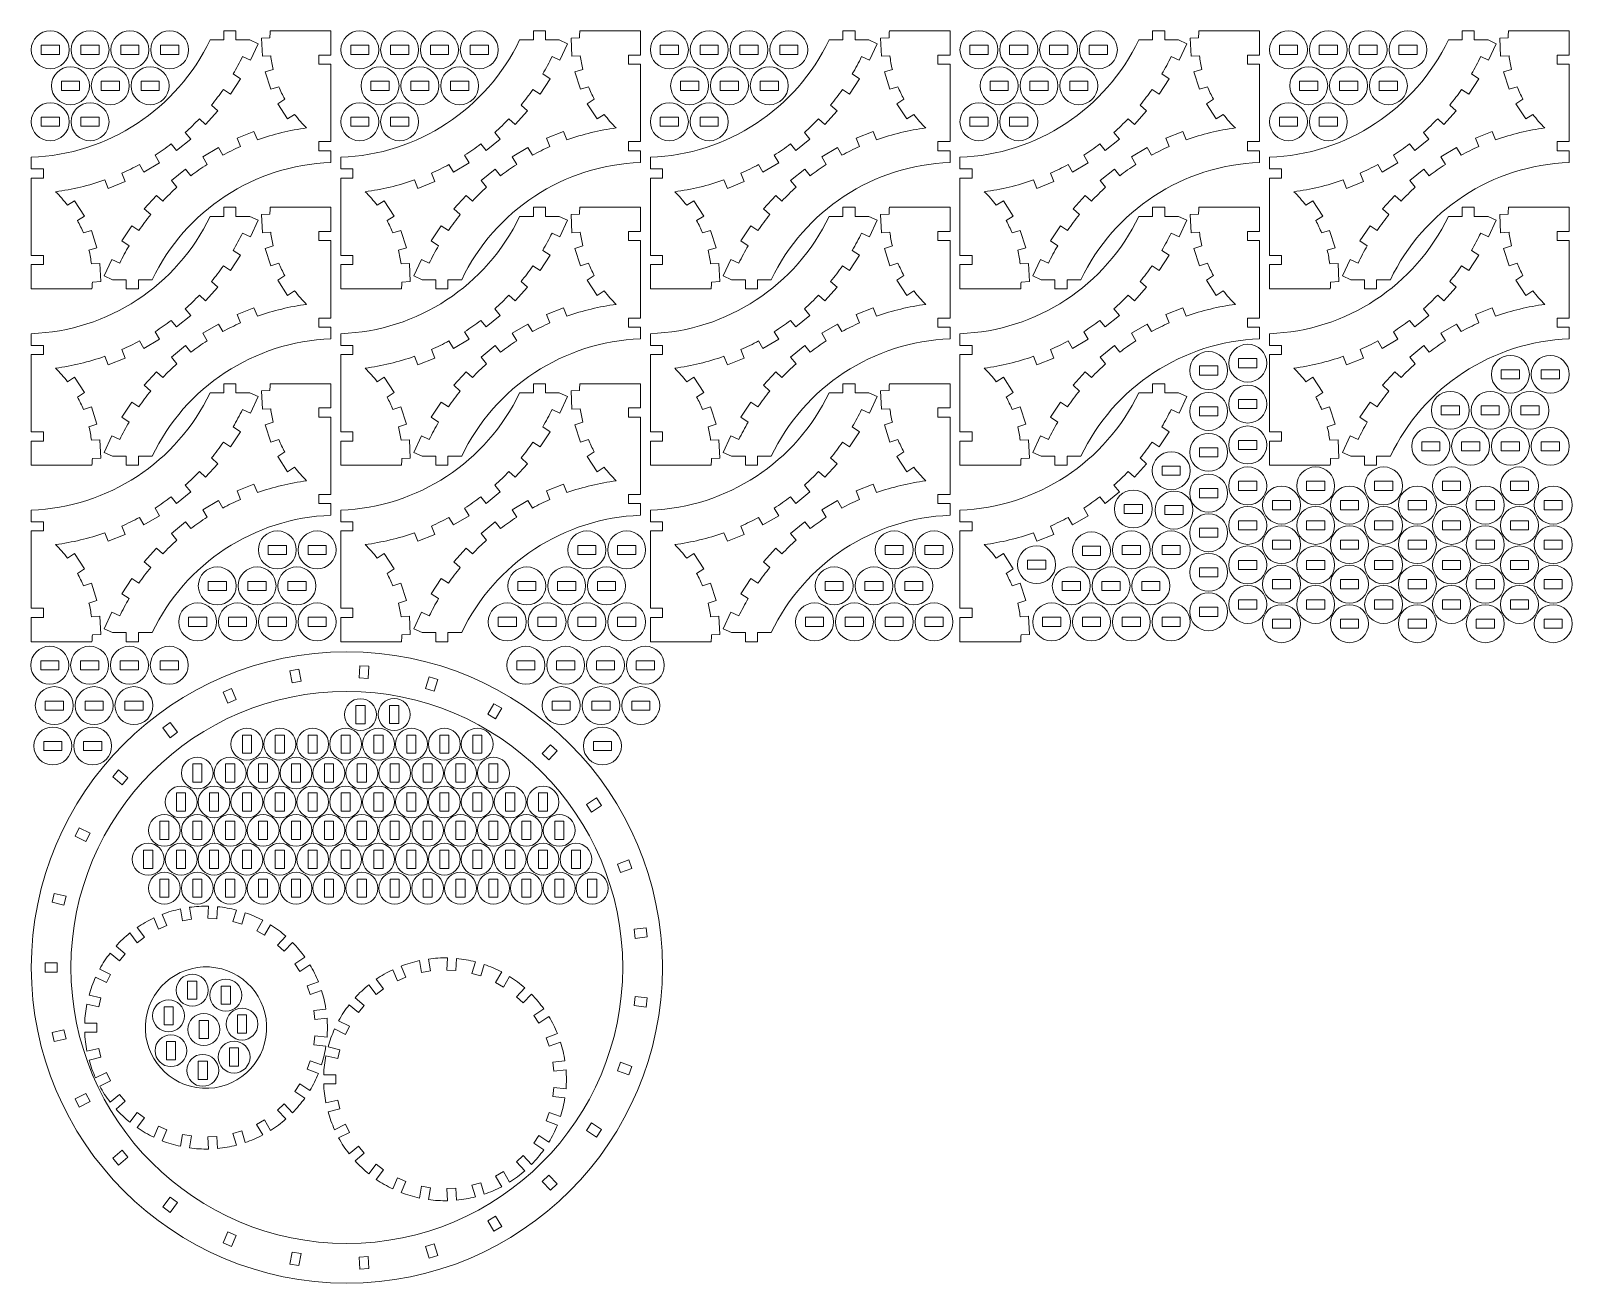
# Model space of a CAD drawing. Header units: millimetres. Extents: x -254 to 254, y -206 to 206.
import ezdxf

# ---------------------------------------------------------------- set-up
doc = ezdxf.new("R2010")
doc.units = ezdxf.units.MM
doc.header["$MEASUREMENT"] = 0
doc.layers.add('Camada 1', color=7, linetype='Continuous')

msp = doc.modelspace()

# ---------------------------------------------------------------- linework, layer by layer
at = {"layer": 'Camada 1', "lineweight": 20}
for points, knots in [([(-198.4234, 177.3287), (-199.9189, 175.7631), (-201.4772, 174.2589), (-203.0946, 172.8197), (-203.0946, 172.8197), (-203.0946, 172.8197), (-201.3016, 170.6099), (-201.3016, 170.6099), (-201.3016, 170.6099), (-201.3016, 170.6099), (-205.9609, 166.8294), (-205.9609, 166.8294), (-205.9609, 166.8294), (-205.9609, 166.8294), (-207.7237, 169.002), (-207.7237, 169.002), (-207.7237, 169.002), (-209.4428, 167.6894), (-211.2145, 166.4469), (-213.0343, 165.2779), (-213.0343, 165.2779), (-213.0343, 165.2779), (-211.5705, 162.7772), (-211.5705, 162.7772), (-211.5705, 162.7772), (-211.5705, 162.7772), (-216.7485, 159.7461), (-216.7485, 159.7461), (-216.7485, 159.7461), (-216.7485, 159.7461), (-218.2005, 162.2265), (-218.2005, 162.2265), (-218.2005, 162.2265), (-220.0988, 161.1992), (-222.038, 160.2492), (-224.0131, 159.3788), (-224.0131, 159.3788), (-224.0131, 159.3788), (-222.9072, 156.5901), (-222.9072, 156.5901), (-222.9072, 156.5901), (-222.9072, 156.5901), (-228.4845, 154.3782), (-228.4845, 154.3782), (-228.4845, 154.3782), (-228.4845, 154.3782), (-229.5905, 157.1669), (-229.5905, 157.1669), (-229.5905, 157.1669), (-234.8558, 155.304), (-240.3016, 153.9977), (-245.8389, 153.2692), (-245.8389, 153.2692), (-244.4075, 151.8794), (-243.082, 150.3844), (-241.8736, 148.7968), (-241.8736, 148.7968), (-241.8736, 148.7968), (-239.5526, 150.3026), (-239.5526, 150.3026), (-239.5526, 150.3026), (-239.5526, 150.3026), (-236.287, 145.2692), (-236.287, 145.2692), (-236.287, 145.2692), (-236.287, 145.2692), (-238.6079, 143.7634), (-238.6079, 143.7634), (-238.6079, 143.7634), (-237.884, 142.4397), (-237.2356, 141.0762), (-236.6658, 139.6793), (-236.6658, 139.6793), (-236.6658, 139.6793), (-234.0329, 140.5293), (-234.0329, 140.5293), (-234.0329, 140.5293), (-234.0329, 140.5293), (-232.1896, 134.8194), (-232.1896, 134.8194), (-232.1896, 134.8194), (-232.1896, 134.8194), (-234.8225, 133.9695), (-234.8225, 133.9695), (-234.8225, 133.9695), (-234.468, 132.5031), (-234.1967, 131.0178), (-234.01, 129.5207), (-234.01, 129.5207), (-234.01, 129.5207), (-231.2467, 129.6563), (-231.2467, 129.6563), (-231.2467, 129.6563), (-231.2467, 129.6563), (-230.9528, 123.6635), (-230.9528, 123.6635), (-230.9528, 123.6635), (-230.9528, 123.6635), (-233.7161, 123.5279), (-233.7161, 123.5279), (-233.7161, 123.5279), (-233.7357, 122.774), (-233.7767, 122.0208), (-233.8389, 121.2692), (-233.8389, 121.2692), (-233.8389, 121.2692), (-253.8389, 121.2692), (-253.8389, 121.2692), (-253.8389, 121.2692), (-253.8389, 121.2692), (-253.8389, 129.2692), (-253.8389, 129.2692), (-253.8389, 129.2692), (-253.8389, 129.2692), (-249.853, 129.2692), (-249.853, 129.2692), (-249.853, 129.2692), (-249.853, 129.2692), (-249.853, 132.2692), (-249.853, 132.2692), (-249.853, 132.2692), (-249.853, 132.2692), (-253.8389, 132.2692), (-253.8389, 132.2692), (-253.8389, 132.2692), (-253.8389, 132.2692), (-253.8389, 134.3546), (-253.8389, 134.3546), (-253.8389, 134.3546), (-253.8389, 134.3546), (-253.8389, 140.1488), (-253.8389, 140.1488), (-253.8389, 140.1488), (-253.8389, 140.1488), (-253.8389, 141.2338), (-253.8389, 141.2338), (-253.8389, 141.2338), (-253.8389, 141.2338), (-253.8389, 142.1597), (-253.8389, 142.1597), (-253.8389, 142.1597), (-253.8389, 142.1597), (-253.8389, 145.8947), (-253.8389, 145.8947), (-253.8389, 145.8947), (-253.8389, 145.8947), (-253.8389, 147.3764), (-253.8389, 147.3764), (-253.8389, 147.3764), (-253.8389, 147.3764), (-253.8389, 153.4724), (-253.8389, 153.4724), (-253.8389, 153.4724), (-253.8389, 153.4724), (-253.8389, 157.7692), (-253.8389, 157.7692), (-253.8389, 157.7692), (-253.8389, 157.7692), (-249.853, 157.7692), (-249.853, 157.7692), (-249.853, 157.7692), (-249.853, 157.7692), (-249.853, 160.7692), (-249.853, 160.7692), (-249.853, 160.7692), (-249.853, 160.7692), (-253.8389, 160.7692), (-253.8389, 160.7692), (-253.8389, 160.7692), (-253.8389, 160.7692), (-253.8389, 164.6294), (-253.8389, 164.6294), (-253.8389, 164.6294), (-228.5367, 165.5359), (-205.8333, 180.4246), (-194.9179, 203.2692), (-194.9179, 203.2692), (-194.9179, 203.2692), (-190.3784, 203.2692), (-190.3784, 203.2692), (-190.3784, 203.2692), (-190.3784, 203.2692), (-190.3784, 206.2692), (-190.3784, 206.2692), (-190.3784, 206.2692), (-190.3784, 206.2692), (-186.3784, 206.2692), (-186.3784, 206.2692), (-186.3784, 206.2692), (-186.3784, 206.2692), (-186.3784, 203.2692), (-186.3784, 203.2692), (-186.3784, 203.2692), (-186.3784, 203.2692), (-181.8389, 203.2692), (-181.8389, 203.2692), (-181.8389, 203.2692), (-181.8389, 203.2692), (-179.1159, 202.0103), (-179.1159, 202.0103), (-179.1159, 202.0103), (-179.1159, 202.0103), (-181.6337, 196.5641), (-181.6337, 196.5641), (-181.6337, 196.5641), (-181.6337, 196.5641), (-184.246, 197.7719), (-184.246, 197.7719), (-184.246, 197.7719), (-185.1866, 195.8259), (-186.2056, 193.9189), (-187.3005, 192.0555), (-187.3005, 192.0555), (-187.3005, 192.0555), (-184.885, 190.4553), (-184.885, 190.4553), (-184.885, 190.4553), (-184.885, 190.4553), (-188.1986, 185.4533), (-188.1986, 185.4533), (-188.1986, 185.4533), (-188.1986, 185.4533), (-190.5326, 186.9995), (-190.5326, 186.9995), (-190.5326, 186.9995), (-191.766, 185.2209), (-193.071, 183.493), (-194.4445, 181.8202), (-194.4445, 181.8202), (-194.4445, 181.8202), (-192.3375, 179.9074), (-192.3375, 179.9074), (-192.3375, 179.9074), (-192.3375, 179.9074), (-196.3705, 175.4649), (-196.3705, 175.4649), (-196.3705, 175.4649), (-196.3705, 175.4649), (-198.4234, 177.3287), (-198.4234, 177.3287)], [0, 0, 0, 0, 0.01639344, 0.01639344, 0.01639344, 0.01639344, 0.03278689, 0.03278689, 0.03278689, 0.03278689, 0.04918033, 0.04918033, 0.04918033, 0.04918033, 0.06557377, 0.06557377, 0.06557377, 0.06557377, 0.08196721, 0.08196721, 0.08196721, 0.08196721, 0.09836066, 0.09836066, 0.09836066, 0.09836066, 0.1147541, 0.1147541, 0.1147541, 0.1147541, 0.13114754, 0.13114754, 0.13114754, 0.13114754, 0.14754098, 0.14754098, 0.14754098, 0.14754098, 0.16393443, 0.16393443, 0.16393443, 0.16393443, 0.18032787, 0.18032787, 0.18032787, 0.18032787, 0.19672131, 0.19672131, 0.19672131, 0.19672131, 0.21311475, 0.21311475, 0.21311475, 0.21311475, 0.2295082, 0.2295082, 0.2295082, 0.2295082, 0.24590164, 0.24590164, 0.24590164, 0.24590164, 0.26229508, 0.26229508, 0.26229508, 0.26229508, 0.27868852, 0.27868852, 0.27868852, 0.27868852, 0.29508197, 0.29508197, 0.29508197, 0.29508197, 0.31147541, 0.31147541, 0.31147541, 0.31147541, 0.32786885, 0.32786885, 0.32786885, 0.32786885, 0.3442623, 0.3442623, 0.3442623, 0.3442623, 0.36065574, 0.36065574, 0.36065574, 0.36065574, 0.37704918, 0.37704918, 0.37704918, 0.37704918, 0.39344262, 0.39344262, 0.39344262, 0.39344262, 0.40983607, 0.40983607, 0.40983607, 0.40983607, 0.42622951, 0.42622951, 0.42622951, 0.42622951, 0.44262295, 0.44262295, 0.44262295, 0.44262295, 0.45901639, 0.45901639, 0.45901639, 0.45901639, 0.47540984, 0.47540984, 0.47540984, 0.47540984, 0.49180328, 0.49180328, 0.49180328, 0.49180328, 0.50819672, 0.50819672, 0.50819672, 0.50819672, 0.52459016, 0.52459016, 0.52459016, 0.52459016, 0.54098361, 0.54098361, 0.54098361, 0.54098361, 0.55737705, 0.55737705, 0.55737705, 0.55737705, 0.57377049, 0.57377049, 0.57377049, 0.57377049, 0.59016393, 0.59016393, 0.59016393, 0.59016393, 0.60655738, 0.60655738, 0.60655738, 0.60655738, 0.62295082, 0.62295082, 0.62295082, 0.62295082, 0.63934426, 0.63934426, 0.63934426, 0.63934426, 0.6557377, 0.6557377, 0.6557377, 0.6557377, 0.67213115, 0.67213115, 0.67213115, 0.67213115, 0.68852459, 0.68852459, 0.68852459, 0.68852459, 0.70491803, 0.70491803, 0.70491803, 0.70491803, 0.72131148, 0.72131148, 0.72131148, 0.72131148, 0.73770492, 0.73770492, 0.73770492, 0.73770492, 0.75409836, 0.75409836, 0.75409836, 0.75409836, 0.7704918, 0.7704918, 0.7704918, 0.7704918, 0.78688525, 0.78688525, 0.78688525, 0.78688525, 0.80327869, 0.80327869, 0.80327869, 0.80327869, 0.81967213, 0.81967213, 0.81967213, 0.81967213, 0.83606557, 0.83606557, 0.83606557, 0.83606557, 0.85245902, 0.85245902, 0.85245902, 0.85245902, 0.86885246, 0.86885246, 0.86885246, 0.86885246, 0.8852459, 0.8852459, 0.8852459, 0.8852459, 0.90163934, 0.90163934, 0.90163934, 0.90163934, 0.91803279, 0.91803279, 0.91803279, 0.91803279, 0.93442623, 0.93442623, 0.93442623, 0.93442623, 0.95081967, 0.95081967, 0.95081967, 0.95081967, 0.96721311, 0.96721311, 0.96721311, 0.96721311, 1, 1, 1, 1]), ([(-253.8389, 200.0192), (-253.8389, 203.471), (-251.0407, 206.2692), (-247.5889, 206.2692), (-247.5889, 206.2692), (-244.1371, 206.2692), (-241.3389, 203.471), (-241.3389, 200.0192), (-241.3389, 200.0192), (-241.3389, 196.5674), (-244.1371, 193.7692), (-247.5889, 193.7692), (-247.5889, 193.7692), (-251.0407, 193.7692), (-253.8389, 196.5674), (-253.8389, 200.0192)], [0, 0, 0, 0, 0.2, 0.2, 0.2, 0.2, 0.4, 0.4, 0.4, 0.4, 0.6, 0.6, 0.6, 0.6, 1, 1, 1, 1]), ([(-240.7156, 200.0192), (-240.7156, 203.471), (-237.9174, 206.2692), (-234.4656, 206.2692), (-234.4656, 206.2692), (-231.0138, 206.2692), (-228.2156, 203.471), (-228.2156, 200.0192), (-228.2156, 200.0192), (-228.2156, 196.5674), (-231.0138, 193.7692), (-234.4656, 193.7692), (-234.4656, 193.7692), (-237.9174, 193.7692), (-240.7156, 196.5674), (-240.7156, 200.0192)], [0, 0, 0, 0, 0.2, 0.2, 0.2, 0.2, 0.4, 0.4, 0.4, 0.4, 0.6, 0.6, 0.6, 0.6, 1, 1, 1, 1]), ([(-210.5008, 150.2097), (-209.0053, 151.7753), (-207.447, 153.2795), (-205.8296, 154.7187), (-205.8296, 154.7187), (-205.8296, 154.7187), (-207.6226, 156.9285), (-207.6226, 156.9285), (-207.6226, 156.9285), (-207.6226, 156.9285), (-202.9633, 160.709), (-202.9633, 160.709), (-202.9633, 160.709), (-202.9633, 160.709), (-201.2005, 158.5364), (-201.2005, 158.5364), (-201.2005, 158.5364), (-199.4814, 159.849), (-197.7097, 161.0915), (-195.8899, 162.2605), (-195.8899, 162.2605), (-195.8899, 162.2605), (-197.3537, 164.7612), (-197.3537, 164.7612), (-197.3537, 164.7612), (-197.3537, 164.7612), (-192.1757, 167.7923), (-192.1757, 167.7923), (-192.1757, 167.7923), (-192.1757, 167.7923), (-190.7237, 165.3119), (-190.7237, 165.3119), (-190.7237, 165.3119), (-188.8254, 166.3392), (-186.8862, 167.2892), (-184.9111, 168.1596), (-184.9111, 168.1596), (-184.9111, 168.1596), (-186.017, 170.9483), (-186.017, 170.9483), (-186.017, 170.9483), (-186.017, 170.9483), (-180.4397, 173.1602), (-180.4397, 173.1602), (-180.4397, 173.1602), (-180.4397, 173.1602), (-179.3337, 170.3715), (-179.3337, 170.3715), (-179.3337, 170.3715), (-174.0684, 172.2344), (-168.6226, 173.5407), (-163.0853, 174.2692), (-163.0853, 174.2692), (-164.5167, 175.659), (-165.8422, 177.154), (-167.0506, 178.7416), (-167.0506, 178.7416), (-167.0506, 178.7416), (-169.3716, 177.2358), (-169.3716, 177.2358), (-169.3716, 177.2358), (-169.3716, 177.2358), (-172.6372, 182.2692), (-172.6372, 182.2692), (-172.6372, 182.2692), (-172.6372, 182.2692), (-170.3163, 183.775), (-170.3163, 183.775), (-170.3163, 183.775), (-171.0402, 185.0987), (-171.6886, 186.4622), (-172.2584, 187.8591), (-172.2584, 187.8591), (-172.2584, 187.8591), (-174.8913, 187.0091), (-174.8913, 187.0091), (-174.8913, 187.0091), (-174.8913, 187.0091), (-176.7346, 192.719), (-176.7346, 192.719), (-176.7346, 192.719), (-176.7346, 192.719), (-174.1017, 193.5689), (-174.1017, 193.5689), (-174.1017, 193.5689), (-174.4562, 195.0353), (-174.7275, 196.5206), (-174.9142, 198.0177), (-174.9142, 198.0177), (-174.9142, 198.0177), (-177.6775, 197.8821), (-177.6775, 197.8821), (-177.6775, 197.8821), (-177.6775, 197.8821), (-177.9714, 203.8749), (-177.9714, 203.8749), (-177.9714, 203.8749), (-177.9714, 203.8749), (-175.2081, 204.0105), (-175.2081, 204.0105), (-175.2081, 204.0105), (-175.1885, 204.7644), (-175.1475, 205.5176), (-175.0853, 206.2692), (-175.0853, 206.2692), (-175.0853, 206.2692), (-155.0853, 206.2692), (-155.0853, 206.2692), (-155.0853, 206.2692), (-155.0853, 206.2692), (-155.0853, 198.2692), (-155.0853, 198.2692), (-155.0853, 198.2692), (-155.0853, 198.2692), (-159.0712, 198.2692), (-159.0712, 198.2692), (-159.0712, 198.2692), (-159.0712, 198.2692), (-159.0712, 195.2692), (-159.0712, 195.2692), (-159.0712, 195.2692), (-159.0712, 195.2692), (-155.0853, 195.2692), (-155.0853, 195.2692), (-155.0853, 195.2692), (-155.0853, 195.2692), (-155.0853, 192.3555), (-155.0853, 192.3555), (-155.0853, 192.3555), (-155.0853, 192.3555), (-155.0853, 189.2334), (-155.0853, 189.2334), (-155.0853, 189.2334), (-155.0853, 189.2334), (-155.0853, 187.5401), (-155.0853, 187.5401), (-155.0853, 187.5401), (-155.0853, 187.5401), (-155.0853, 183.9638), (-155.0853, 183.9638), (-155.0853, 183.9638), (-155.0853, 183.9638), (-155.0853, 182.2484), (-155.0853, 182.2484), (-155.0853, 182.2484), (-155.0853, 182.2484), (-155.0853, 181.1592), (-155.0853, 181.1592), (-155.0853, 181.1592), (-155.0853, 181.1592), (-155.0853, 178.0505), (-155.0853, 178.0505), (-155.0853, 178.0505), (-155.0853, 178.0505), (-155.0853, 169.7692), (-155.0853, 169.7692), (-155.0853, 169.7692), (-155.0853, 169.7692), (-159.0712, 169.7692), (-159.0712, 169.7692), (-159.0712, 169.7692), (-159.0712, 169.7692), (-159.0712, 166.7692), (-159.0712, 166.7692), (-159.0712, 166.7692), (-159.0712, 166.7692), (-155.0853, 166.7692), (-155.0853, 166.7692), (-155.0853, 166.7692), (-155.0853, 166.7692), (-155.0853, 162.909), (-155.0853, 162.909), (-155.0853, 162.909), (-180.3875, 162.0025), (-203.0909, 147.1138), (-214.0063, 124.2692), (-214.0063, 124.2692), (-214.0063, 124.2692), (-218.5458, 124.2692), (-218.5458, 124.2692), (-218.5458, 124.2692), (-218.5458, 124.2692), (-218.5458, 121.2692), (-218.5458, 121.2692), (-218.5458, 121.2692), (-218.5458, 121.2692), (-222.5458, 121.2692), (-222.5458, 121.2692), (-222.5458, 121.2692), (-222.5458, 121.2692), (-222.5458, 124.2692), (-222.5458, 124.2692), (-222.5458, 124.2692), (-222.5458, 124.2692), (-227.0853, 124.2692), (-227.0853, 124.2692), (-227.0853, 124.2692), (-227.0853, 124.2692), (-229.8083, 125.5281), (-229.8083, 125.5281), (-229.8083, 125.5281), (-229.8083, 125.5281), (-227.2905, 130.9743), (-227.2905, 130.9743), (-227.2905, 130.9743), (-227.2905, 130.9743), (-224.6782, 129.7665), (-224.6782, 129.7665), (-224.6782, 129.7665), (-223.7376, 131.7125), (-222.7186, 133.6195), (-221.6237, 135.4829), (-221.6237, 135.4829), (-221.6237, 135.4829), (-224.0392, 137.0831), (-224.0392, 137.0831), (-224.0392, 137.0831), (-224.0392, 137.0831), (-220.7256, 142.0851), (-220.7256, 142.0851), (-220.7256, 142.0851), (-220.7256, 142.0851), (-218.3916, 140.5389), (-218.3916, 140.5389), (-218.3916, 140.5389), (-217.1582, 142.3175), (-215.8532, 144.0454), (-214.4797, 145.7182), (-214.4797, 145.7182), (-214.4797, 145.7182), (-216.5867, 147.631), (-216.5867, 147.631), (-216.5867, 147.631), (-216.5867, 147.631), (-212.5537, 152.0735), (-212.5537, 152.0735), (-212.5537, 152.0735), (-212.5537, 152.0735), (-210.5008, 150.2097), (-210.5008, 150.2097)], [0, 0, 0, 0, 0.01639344, 0.01639344, 0.01639344, 0.01639344, 0.03278689, 0.03278689, 0.03278689, 0.03278689, 0.04918033, 0.04918033, 0.04918033, 0.04918033, 0.06557377, 0.06557377, 0.06557377, 0.06557377, 0.08196721, 0.08196721, 0.08196721, 0.08196721, 0.09836066, 0.09836066, 0.09836066, 0.09836066, 0.1147541, 0.1147541, 0.1147541, 0.1147541, 0.13114754, 0.13114754, 0.13114754, 0.13114754, 0.14754098, 0.14754098, 0.14754098, 0.14754098, 0.16393443, 0.16393443, 0.16393443, 0.16393443, 0.18032787, 0.18032787, 0.18032787, 0.18032787, 0.19672131, 0.19672131, 0.19672131, 0.19672131, 0.21311475, 0.21311475, 0.21311475, 0.21311475, 0.2295082, 0.2295082, 0.2295082, 0.2295082, 0.24590164, 0.24590164, 0.24590164, 0.24590164, 0.26229508, 0.26229508, 0.26229508, 0.26229508, 0.27868852, 0.27868852, 0.27868852, 0.27868852, 0.29508197, 0.29508197, 0.29508197, 0.29508197, 0.31147541, 0.31147541, 0.31147541, 0.31147541, 0.32786885, 0.32786885, 0.32786885, 0.32786885, 0.3442623, 0.3442623, 0.3442623, 0.3442623, 0.36065574, 0.36065574, 0.36065574, 0.36065574, 0.37704918, 0.37704918, 0.37704918, 0.37704918, 0.39344262, 0.39344262, 0.39344262, 0.39344262, 0.40983607, 0.40983607, 0.40983607, 0.40983607, 0.42622951, 0.42622951, 0.42622951, 0.42622951, 0.44262295, 0.44262295, 0.44262295, 0.44262295, 0.45901639, 0.45901639, 0.45901639, 0.45901639, 0.47540984, 0.47540984, 0.47540984, 0.47540984, 0.49180328, 0.49180328, 0.49180328, 0.49180328, 0.50819672, 0.50819672, 0.50819672, 0.50819672, 0.52459016, 0.52459016, 0.52459016, 0.52459016, 0.54098361, 0.54098361, 0.54098361, 0.54098361, 0.55737705, 0.55737705, 0.55737705, 0.55737705, 0.57377049, 0.57377049, 0.57377049, 0.57377049, 0.59016393, 0.59016393, 0.59016393, 0.59016393, 0.60655738, 0.60655738, 0.60655738, 0.60655738, 0.62295082, 0.62295082, 0.62295082, 0.62295082, 0.63934426, 0.63934426, 0.63934426, 0.63934426, 0.6557377, 0.6557377, 0.6557377, 0.6557377, 0.67213115, 0.67213115, 0.67213115, 0.67213115, 0.68852459, 0.68852459, 0.68852459, 0.68852459, 0.70491803, 0.70491803, 0.70491803, 0.70491803, 0.72131148, 0.72131148, 0.72131148, 0.72131148, 0.73770492, 0.73770492, 0.73770492, 0.73770492, 0.75409836, 0.75409836, 0.75409836, 0.75409836, 0.7704918, 0.7704918, 0.7704918, 0.7704918, 0.78688525, 0.78688525, 0.78688525, 0.78688525, 0.80327869, 0.80327869, 0.80327869, 0.80327869, 0.81967213, 0.81967213, 0.81967213, 0.81967213, 0.83606557, 0.83606557, 0.83606557, 0.83606557, 0.85245902, 0.85245902, 0.85245902, 0.85245902, 0.86885246, 0.86885246, 0.86885246, 0.86885246, 0.8852459, 0.8852459, 0.8852459, 0.8852459, 0.90163934, 0.90163934, 0.90163934, 0.90163934, 0.91803279, 0.91803279, 0.91803279, 0.91803279, 0.93442623, 0.93442623, 0.93442623, 0.93442623, 0.95081967, 0.95081967, 0.95081967, 0.95081967, 0.96721311, 0.96721311, 0.96721311, 0.96721311, 1, 1, 1, 1]), ([(-227.5923, 200.0192), (-227.5923, 203.471), (-224.7941, 206.2692), (-221.3423, 206.2692), (-221.3423, 206.2692), (-217.8905, 206.2692), (-215.0923, 203.471), (-215.0923, 200.0192), (-215.0923, 200.0192), (-215.0923, 196.5674), (-217.8905, 193.7692), (-221.3423, 193.7692), (-221.3423, 193.7692), (-224.7941, 193.7692), (-227.5923, 196.5674), (-227.5923, 200.0192)], [0, 0, 0, 0, 0.2, 0.2, 0.2, 0.2, 0.4, 0.4, 0.4, 0.4, 0.6, 0.6, 0.6, 0.6, 1, 1, 1, 1]), ([(-214.469, 200.0192), (-214.469, 203.471), (-211.6708, 206.2692), (-208.219, 206.2692), (-208.219, 206.2692), (-204.7672, 206.2692), (-201.969, 203.471), (-201.969, 200.0192), (-201.969, 200.0192), (-201.969, 196.5674), (-204.7672, 193.7692), (-208.219, 193.7692), (-208.219, 193.7692), (-211.6708, 193.7692), (-214.469, 196.5674), (-214.469, 200.0192)], [0, 0, 0, 0, 0.2, 0.2, 0.2, 0.2, 0.4, 0.4, 0.4, 0.4, 0.6, 0.6, 0.6, 0.6, 1, 1, 1, 1]), ([(-96.4, 177.3287), (-97.8955, 175.7631), (-99.4538, 174.2589), (-101.0712, 172.8197), (-101.0712, 172.8197), (-101.0712, 172.8197), (-99.2782, 170.6099), (-99.2782, 170.6099), (-99.2782, 170.6099), (-99.2782, 170.6099), (-103.9375, 166.8294), (-103.9375, 166.8294), (-103.9375, 166.8294), (-103.9375, 166.8294), (-105.7003, 169.002), (-105.7003, 169.002), (-105.7003, 169.002), (-107.4194, 167.6894), (-109.1911, 166.4469), (-111.0109, 165.2779), (-111.0109, 165.2779), (-111.0109, 165.2779), (-109.5471, 162.7772), (-109.5471, 162.7772), (-109.5471, 162.7772), (-109.5471, 162.7772), (-114.7251, 159.7461), (-114.7251, 159.7461), (-114.7251, 159.7461), (-114.7251, 159.7461), (-116.1771, 162.2265), (-116.1771, 162.2265), (-116.1771, 162.2265), (-118.0754, 161.1992), (-120.0146, 160.2492), (-121.9897, 159.3788), (-121.9897, 159.3788), (-121.9897, 159.3788), (-120.8838, 156.5901), (-120.8838, 156.5901), (-120.8838, 156.5901), (-120.8838, 156.5901), (-126.4611, 154.3782), (-126.4611, 154.3782), (-126.4611, 154.3782), (-126.4611, 154.3782), (-127.5671, 157.1669), (-127.5671, 157.1669), (-127.5671, 157.1669), (-132.8324, 155.304), (-138.2782, 153.9977), (-143.8155, 153.2692), (-143.8155, 153.2692), (-142.3841, 151.8794), (-141.0586, 150.3844), (-139.8502, 148.7968), (-139.8502, 148.7968), (-139.8502, 148.7968), (-137.5292, 150.3026), (-137.5292, 150.3026), (-137.5292, 150.3026), (-137.5292, 150.3026), (-134.2636, 145.2692), (-134.2636, 145.2692), (-134.2636, 145.2692), (-134.2636, 145.2692), (-136.5845, 143.7634), (-136.5845, 143.7634), (-136.5845, 143.7634), (-135.8606, 142.4397), (-135.2122, 141.0762), (-134.6424, 139.6793), (-134.6424, 139.6793), (-134.6424, 139.6793), (-132.0095, 140.5293), (-132.0095, 140.5293), (-132.0095, 140.5293), (-132.0095, 140.5293), (-130.1662, 134.8194), (-130.1662, 134.8194), (-130.1662, 134.8194), (-130.1662, 134.8194), (-132.7991, 133.9695), (-132.7991, 133.9695), (-132.7991, 133.9695), (-132.4446, 132.5031), (-132.1733, 131.0178), (-131.9866, 129.5207), (-131.9866, 129.5207), (-131.9866, 129.5207), (-129.2233, 129.6563), (-129.2233, 129.6563), (-129.2233, 129.6563), (-129.2233, 129.6563), (-128.9294, 123.6635), (-128.9294, 123.6635), (-128.9294, 123.6635), (-128.9294, 123.6635), (-131.6927, 123.5279), (-131.6927, 123.5279), (-131.6927, 123.5279), (-131.7123, 122.774), (-131.7533, 122.0208), (-131.8155, 121.2692), (-131.8155, 121.2692), (-131.8155, 121.2692), (-151.8155, 121.2692), (-151.8155, 121.2692), (-151.8155, 121.2692), (-151.8155, 121.2692), (-151.8155, 129.2692), (-151.8155, 129.2692), (-151.8155, 129.2692), (-151.8155, 129.2692), (-147.8296, 129.2692), (-147.8296, 129.2692), (-147.8296, 129.2692), (-147.8296, 129.2692), (-147.8296, 132.2692), (-147.8296, 132.2692), (-147.8296, 132.2692), (-147.8296, 132.2692), (-151.8155, 132.2692), (-151.8155, 132.2692), (-151.8155, 132.2692), (-151.8155, 132.2692), (-151.8155, 134.3546), (-151.8155, 134.3546), (-151.8155, 134.3546), (-151.8155, 134.3546), (-151.8155, 140.1488), (-151.8155, 140.1488), (-151.8155, 140.1488), (-151.8155, 140.1488), (-151.8155, 141.2338), (-151.8155, 141.2338), (-151.8155, 141.2338), (-151.8155, 141.2338), (-151.8155, 142.1597), (-151.8155, 142.1597), (-151.8155, 142.1597), (-151.8155, 142.1597), (-151.8155, 145.8947), (-151.8155, 145.8947), (-151.8155, 145.8947), (-151.8155, 145.8947), (-151.8155, 147.3764), (-151.8155, 147.3764), (-151.8155, 147.3764), (-151.8155, 147.3764), (-151.8155, 153.4724), (-151.8155, 153.4724), (-151.8155, 153.4724), (-151.8155, 153.4724), (-151.8155, 157.7692), (-151.8155, 157.7692), (-151.8155, 157.7692), (-151.8155, 157.7692), (-147.8296, 157.7692), (-147.8296, 157.7692), (-147.8296, 157.7692), (-147.8296, 157.7692), (-147.8296, 160.7692), (-147.8296, 160.7692), (-147.8296, 160.7692), (-147.8296, 160.7692), (-151.8155, 160.7692), (-151.8155, 160.7692), (-151.8155, 160.7692), (-151.8155, 160.7692), (-151.8155, 164.6294), (-151.8155, 164.6294), (-151.8155, 164.6294), (-126.5133, 165.5359), (-103.8099, 180.4246), (-92.8945, 203.2692), (-92.8945, 203.2692), (-92.8945, 203.2692), (-88.355, 203.2692), (-88.355, 203.2692), (-88.355, 203.2692), (-88.355, 203.2692), (-88.355, 206.2692), (-88.355, 206.2692), (-88.355, 206.2692), (-88.355, 206.2692), (-84.355, 206.2692), (-84.355, 206.2692), (-84.355, 206.2692), (-84.355, 206.2692), (-84.355, 203.2692), (-84.355, 203.2692), (-84.355, 203.2692), (-84.355, 203.2692), (-79.8155, 203.2692), (-79.8155, 203.2692), (-79.8155, 203.2692), (-79.8155, 203.2692), (-77.0925, 202.0103), (-77.0925, 202.0103), (-77.0925, 202.0103), (-77.0925, 202.0103), (-79.6103, 196.5641), (-79.6103, 196.5641), (-79.6103, 196.5641), (-79.6103, 196.5641), (-82.2226, 197.7719), (-82.2226, 197.7719), (-82.2226, 197.7719), (-83.1632, 195.8259), (-84.1822, 193.9189), (-85.2771, 192.0555), (-85.2771, 192.0555), (-85.2771, 192.0555), (-82.8616, 190.4553), (-82.8616, 190.4553), (-82.8616, 190.4553), (-82.8616, 190.4553), (-86.1752, 185.4533), (-86.1752, 185.4533), (-86.1752, 185.4533), (-86.1752, 185.4533), (-88.5092, 186.9995), (-88.5092, 186.9995), (-88.5092, 186.9995), (-89.7426, 185.2209), (-91.0476, 183.493), (-92.4211, 181.8202), (-92.4211, 181.8202), (-92.4211, 181.8202), (-90.3141, 179.9074), (-90.3141, 179.9074), (-90.3141, 179.9074), (-90.3141, 179.9074), (-94.3471, 175.4649), (-94.3471, 175.4649), (-94.3471, 175.4649), (-94.3471, 175.4649), (-96.4, 177.3287), (-96.4, 177.3287)], [0, 0, 0, 0, 0.01639344, 0.01639344, 0.01639344, 0.01639344, 0.03278689, 0.03278689, 0.03278689, 0.03278689, 0.04918033, 0.04918033, 0.04918033, 0.04918033, 0.06557377, 0.06557377, 0.06557377, 0.06557377, 0.08196721, 0.08196721, 0.08196721, 0.08196721, 0.09836066, 0.09836066, 0.09836066, 0.09836066, 0.1147541, 0.1147541, 0.1147541, 0.1147541, 0.13114754, 0.13114754, 0.13114754, 0.13114754, 0.14754098, 0.14754098, 0.14754098, 0.14754098, 0.16393443, 0.16393443, 0.16393443, 0.16393443, 0.18032787, 0.18032787, 0.18032787, 0.18032787, 0.19672131, 0.19672131, 0.19672131, 0.19672131, 0.21311475, 0.21311475, 0.21311475, 0.21311475, 0.2295082, 0.2295082, 0.2295082, 0.2295082, 0.24590164, 0.24590164, 0.24590164, 0.24590164, 0.26229508, 0.26229508, 0.26229508, 0.26229508, 0.27868852, 0.27868852, 0.27868852, 0.27868852, 0.29508197, 0.29508197, 0.29508197, 0.29508197, 0.31147541, 0.31147541, 0.31147541, 0.31147541, 0.32786885, 0.32786885, 0.32786885, 0.32786885, 0.3442623, 0.3442623, 0.3442623, 0.3442623, 0.36065574, 0.36065574, 0.36065574, 0.36065574, 0.37704918, 0.37704918, 0.37704918, 0.37704918, 0.39344262, 0.39344262, 0.39344262, 0.39344262, 0.40983607, 0.40983607, 0.40983607, 0.40983607, 0.42622951, 0.42622951, 0.42622951, 0.42622951, 0.44262295, 0.44262295, 0.44262295, 0.44262295, 0.45901639, 0.45901639, 0.45901639, 0.45901639, 0.47540984, 0.47540984, 0.47540984, 0.47540984, 0.49180328, 0.49180328, 0.49180328, 0.49180328, 0.50819672, 0.50819672, 0.50819672, 0.50819672, 0.52459016, 0.52459016, 0.52459016, 0.52459016, 0.54098361, 0.54098361, 0.54098361, 0.54098361, 0.55737705, 0.55737705, 0.55737705, 0.55737705, 0.57377049, 0.57377049, 0.57377049, 0.57377049, 0.59016393, 0.59016393, 0.59016393, 0.59016393, 0.60655738, 0.60655738, 0.60655738, 0.60655738, 0.62295082, 0.62295082, 0.62295082, 0.62295082, 0.63934426, 0.63934426, 0.63934426, 0.63934426, 0.6557377, 0.6557377, 0.6557377, 0.6557377, 0.67213115, 0.67213115, 0.67213115, 0.67213115, 0.68852459, 0.68852459, 0.68852459, 0.68852459, 0.70491803, 0.70491803, 0.70491803, 0.70491803, 0.72131148, 0.72131148, 0.72131148, 0.72131148, 0.73770492, 0.73770492, 0.73770492, 0.73770492, 0.75409836, 0.75409836, 0.75409836, 0.75409836, 0.7704918, 0.7704918, 0.7704918, 0.7704918, 0.78688525, 0.78688525, 0.78688525, 0.78688525, 0.80327869, 0.80327869, 0.80327869, 0.80327869, 0.81967213, 0.81967213, 0.81967213, 0.81967213, 0.83606557, 0.83606557, 0.83606557, 0.83606557, 0.85245902, 0.85245902, 0.85245902, 0.85245902, 0.86885246, 0.86885246, 0.86885246, 0.86885246, 0.8852459, 0.8852459, 0.8852459, 0.8852459, 0.90163934, 0.90163934, 0.90163934, 0.90163934, 0.91803279, 0.91803279, 0.91803279, 0.91803279, 0.93442623, 0.93442623, 0.93442623, 0.93442623, 0.95081967, 0.95081967, 0.95081967, 0.95081967, 0.96721311, 0.96721311, 0.96721311, 0.96721311, 1, 1, 1, 1]), ([(-151.8155, 200.0192), (-151.8155, 203.471), (-149.0173, 206.2692), (-145.5655, 206.2692), (-145.5655, 206.2692), (-142.1137, 206.2692), (-139.3155, 203.471), (-139.3155, 200.0192), (-139.3155, 200.0192), (-139.3155, 196.5674), (-142.1137, 193.7692), (-145.5655, 193.7692), (-145.5655, 193.7692), (-149.0173, 193.7692), (-151.8155, 196.5674), (-151.8155, 200.0192)], [0, 0, 0, 0, 0.2, 0.2, 0.2, 0.2, 0.4, 0.4, 0.4, 0.4, 0.6, 0.6, 0.6, 0.6, 1, 1, 1, 1]), ([(-138.6922, 200.0192), (-138.6922, 203.471), (-135.894, 206.2692), (-132.4422, 206.2692), (-132.4422, 206.2692), (-128.9904, 206.2692), (-126.1922, 203.471), (-126.1922, 200.0192), (-126.1922, 200.0192), (-126.1922, 196.5674), (-128.9904, 193.7692), (-132.4422, 193.7692), (-132.4422, 193.7692), (-135.894, 193.7692), (-138.6922, 196.5674), (-138.6922, 200.0192)], [0, 0, 0, 0, 0.2, 0.2, 0.2, 0.2, 0.4, 0.4, 0.4, 0.4, 0.6, 0.6, 0.6, 0.6, 1, 1, 1, 1]), ([(-108.4774, 150.2097), (-106.9819, 151.7753), (-105.4236, 153.2795), (-103.8062, 154.7187), (-103.8062, 154.7187), (-103.8062, 154.7187), (-105.5992, 156.9285), (-105.5992, 156.9285), (-105.5992, 156.9285), (-105.5992, 156.9285), (-100.9399, 160.709), (-100.9399, 160.709), (-100.9399, 160.709), (-100.9399, 160.709), (-99.1771, 158.5364), (-99.1771, 158.5364), (-99.1771, 158.5364), (-97.458, 159.849), (-95.6863, 161.0915), (-93.8665, 162.2605), (-93.8665, 162.2605), (-93.8665, 162.2605), (-95.3303, 164.7612), (-95.3303, 164.7612), (-95.3303, 164.7612), (-95.3303, 164.7612), (-90.1523, 167.7923), (-90.1523, 167.7923), (-90.1523, 167.7923), (-90.1523, 167.7923), (-88.7003, 165.3119), (-88.7003, 165.3119), (-88.7003, 165.3119), (-86.802, 166.3392), (-84.8628, 167.2892), (-82.8877, 168.1596), (-82.8877, 168.1596), (-82.8877, 168.1596), (-83.9936, 170.9483), (-83.9936, 170.9483), (-83.9936, 170.9483), (-83.9936, 170.9483), (-78.4163, 173.1602), (-78.4163, 173.1602), (-78.4163, 173.1602), (-78.4163, 173.1602), (-77.3103, 170.3715), (-77.3103, 170.3715), (-77.3103, 170.3715), (-72.045, 172.2344), (-66.5992, 173.5407), (-61.0619, 174.2692), (-61.0619, 174.2692), (-62.4933, 175.659), (-63.8188, 177.154), (-65.0272, 178.7416), (-65.0272, 178.7416), (-65.0272, 178.7416), (-67.3482, 177.2358), (-67.3482, 177.2358), (-67.3482, 177.2358), (-67.3482, 177.2358), (-70.6138, 182.2692), (-70.6138, 182.2692), (-70.6138, 182.2692), (-70.6138, 182.2692), (-68.2929, 183.775), (-68.2929, 183.775), (-68.2929, 183.775), (-69.0168, 185.0987), (-69.6652, 186.4622), (-70.235, 187.8591), (-70.235, 187.8591), (-70.235, 187.8591), (-72.8679, 187.0091), (-72.8679, 187.0091), (-72.8679, 187.0091), (-72.8679, 187.0091), (-74.7112, 192.719), (-74.7112, 192.719), (-74.7112, 192.719), (-74.7112, 192.719), (-72.0783, 193.5689), (-72.0783, 193.5689), (-72.0783, 193.5689), (-72.4328, 195.0353), (-72.7041, 196.5206), (-72.8908, 198.0177), (-72.8908, 198.0177), (-72.8908, 198.0177), (-75.6541, 197.8821), (-75.6541, 197.8821), (-75.6541, 197.8821), (-75.6541, 197.8821), (-75.948, 203.8749), (-75.948, 203.8749), (-75.948, 203.8749), (-75.948, 203.8749), (-73.1847, 204.0105), (-73.1847, 204.0105), (-73.1847, 204.0105), (-73.1651, 204.7644), (-73.1241, 205.5176), (-73.0619, 206.2692), (-73.0619, 206.2692), (-73.0619, 206.2692), (-53.0619, 206.2692), (-53.0619, 206.2692), (-53.0619, 206.2692), (-53.0619, 206.2692), (-53.0619, 198.2692), (-53.0619, 198.2692), (-53.0619, 198.2692), (-53.0619, 198.2692), (-57.0478, 198.2692), (-57.0478, 198.2692), (-57.0478, 198.2692), (-57.0478, 198.2692), (-57.0478, 195.2692), (-57.0478, 195.2692), (-57.0478, 195.2692), (-57.0478, 195.2692), (-53.0619, 195.2692), (-53.0619, 195.2692), (-53.0619, 195.2692), (-53.0619, 195.2692), (-53.0619, 192.3555), (-53.0619, 192.3555), (-53.0619, 192.3555), (-53.0619, 192.3555), (-53.0619, 189.2334), (-53.0619, 189.2334), (-53.0619, 189.2334), (-53.0619, 189.2334), (-53.0619, 187.5401), (-53.0619, 187.5401), (-53.0619, 187.5401), (-53.0619, 187.5401), (-53.0619, 183.9638), (-53.0619, 183.9638), (-53.0619, 183.9638), (-53.0619, 183.9638), (-53.0619, 182.2484), (-53.0619, 182.2484), (-53.0619, 182.2484), (-53.0619, 182.2484), (-53.0619, 181.1592), (-53.0619, 181.1592), (-53.0619, 181.1592), (-53.0619, 181.1592), (-53.0619, 178.0505), (-53.0619, 178.0505), (-53.0619, 178.0505), (-53.0619, 178.0505), (-53.0619, 169.7692), (-53.0619, 169.7692), (-53.0619, 169.7692), (-53.0619, 169.7692), (-57.0478, 169.7692), (-57.0478, 169.7692), (-57.0478, 169.7692), (-57.0478, 169.7692), (-57.0478, 166.7692), (-57.0478, 166.7692), (-57.0478, 166.7692), (-57.0478, 166.7692), (-53.0619, 166.7692), (-53.0619, 166.7692), (-53.0619, 166.7692), (-53.0619, 166.7692), (-53.0619, 162.909), (-53.0619, 162.909), (-53.0619, 162.909), (-78.3641, 162.0025), (-101.0675, 147.1138), (-111.9829, 124.2692), (-111.9829, 124.2692), (-111.9829, 124.2692), (-116.5224, 124.2692), (-116.5224, 124.2692), (-116.5224, 124.2692), (-116.5224, 124.2692), (-116.5224, 121.2692), (-116.5224, 121.2692), (-116.5224, 121.2692), (-116.5224, 121.2692), (-120.5224, 121.2692), (-120.5224, 121.2692), (-120.5224, 121.2692), (-120.5224, 121.2692), (-120.5224, 124.2692), (-120.5224, 124.2692), (-120.5224, 124.2692), (-120.5224, 124.2692), (-125.0619, 124.2692), (-125.0619, 124.2692), (-125.0619, 124.2692), (-125.0619, 124.2692), (-127.7849, 125.5281), (-127.7849, 125.5281), (-127.7849, 125.5281), (-127.7849, 125.5281), (-125.2671, 130.9743), (-125.2671, 130.9743), (-125.2671, 130.9743), (-125.2671, 130.9743), (-122.6548, 129.7665), (-122.6548, 129.7665), (-122.6548, 129.7665), (-121.7142, 131.7125), (-120.6952, 133.6195), (-119.6003, 135.4829), (-119.6003, 135.4829), (-119.6003, 135.4829), (-122.0158, 137.0831), (-122.0158, 137.0831), (-122.0158, 137.0831), (-122.0158, 137.0831), (-118.7022, 142.0851), (-118.7022, 142.0851), (-118.7022, 142.0851), (-118.7022, 142.0851), (-116.3682, 140.5389), (-116.3682, 140.5389), (-116.3682, 140.5389), (-115.1348, 142.3175), (-113.8298, 144.0454), (-112.4563, 145.7182), (-112.4563, 145.7182), (-112.4563, 145.7182), (-114.5633, 147.631), (-114.5633, 147.631), (-114.5633, 147.631), (-114.5633, 147.631), (-110.5303, 152.0735), (-110.5303, 152.0735), (-110.5303, 152.0735), (-110.5303, 152.0735), (-108.4774, 150.2097), (-108.4774, 150.2097)], [0, 0, 0, 0, 0.01639344, 0.01639344, 0.01639344, 0.01639344, 0.03278689, 0.03278689, 0.03278689, 0.03278689, 0.04918033, 0.04918033, 0.04918033, 0.04918033, 0.06557377, 0.06557377, 0.06557377, 0.06557377, 0.08196721, 0.08196721, 0.08196721, 0.08196721, 0.09836066, 0.09836066, 0.09836066, 0.09836066, 0.1147541, 0.1147541, 0.1147541, 0.1147541, 0.13114754, 0.13114754, 0.13114754, 0.13114754, 0.14754098, 0.14754098, 0.14754098, 0.14754098, 0.16393443, 0.16393443, 0.16393443, 0.16393443, 0.18032787, 0.18032787, 0.18032787, 0.18032787, 0.19672131, 0.19672131, 0.19672131, 0.19672131, 0.21311475, 0.21311475, 0.21311475, 0.21311475, 0.2295082, 0.2295082, 0.2295082, 0.2295082, 0.24590164, 0.24590164, 0.24590164, 0.24590164, 0.26229508, 0.26229508, 0.26229508, 0.26229508, 0.27868852, 0.27868852, 0.27868852, 0.27868852, 0.29508197, 0.29508197, 0.29508197, 0.29508197, 0.31147541, 0.31147541, 0.31147541, 0.31147541, 0.32786885, 0.32786885, 0.32786885, 0.32786885, 0.3442623, 0.3442623, 0.3442623, 0.3442623, 0.36065574, 0.36065574, 0.36065574, 0.36065574, 0.37704918, 0.37704918, 0.37704918, 0.37704918, 0.39344262, 0.39344262, 0.39344262, 0.39344262, 0.40983607, 0.40983607, 0.40983607, 0.40983607, 0.42622951, 0.42622951, 0.42622951, 0.42622951, 0.44262295, 0.44262295, 0.44262295, 0.44262295, 0.45901639, 0.45901639, 0.45901639, 0.45901639, 0.47540984, 0.47540984, 0.47540984, 0.47540984, 0.49180328, 0.49180328, 0.49180328, 0.49180328, 0.50819672, 0.50819672, 0.50819672, 0.50819672, 0.52459016, 0.52459016, 0.52459016, 0.52459016, 0.54098361, 0.54098361, 0.54098361, 0.54098361, 0.55737705, 0.55737705, 0.55737705, 0.55737705, 0.57377049, 0.57377049, 0.57377049, 0.57377049, 0.59016393, 0.59016393, 0.59016393, 0.59016393, 0.60655738, 0.60655738, 0.60655738, 0.60655738, 0.62295082, 0.62295082, 0.62295082, 0.62295082, 0.63934426, 0.63934426, 0.63934426, 0.63934426, 0.6557377, 0.6557377, 0.6557377, 0.6557377, 0.67213115, 0.67213115, 0.67213115, 0.67213115, 0.68852459, 0.68852459, 0.68852459, 0.68852459, 0.70491803, 0.70491803, 0.70491803, 0.70491803, 0.72131148, 0.72131148, 0.72131148, 0.72131148, 0.73770492, 0.73770492, 0.73770492, 0.73770492, 0.75409836, 0.75409836, 0.75409836, 0.75409836, 0.7704918, 0.7704918, 0.7704918, 0.7704918, 0.78688525, 0.78688525, 0.78688525, 0.78688525, 0.80327869, 0.80327869, 0.80327869, 0.80327869, 0.81967213, 0.81967213, 0.81967213, 0.81967213, 0.83606557, 0.83606557, 0.83606557, 0.83606557, 0.85245902, 0.85245902, 0.85245902, 0.85245902, 0.86885246, 0.86885246, 0.86885246, 0.86885246, 0.8852459, 0.8852459, 0.8852459, 0.8852459, 0.90163934, 0.90163934, 0.90163934, 0.90163934, 0.91803279, 0.91803279, 0.91803279, 0.91803279, 0.93442623, 0.93442623, 0.93442623, 0.93442623, 0.95081967, 0.95081967, 0.95081967, 0.95081967, 0.96721311, 0.96721311, 0.96721311, 0.96721311, 1, 1, 1, 1]), ([(-125.5689, 200.0192), (-125.5689, 203.471), (-122.7707, 206.2692), (-119.3189, 206.2692), (-119.3189, 206.2692), (-115.8671, 206.2692), (-113.0689, 203.471), (-113.0689, 200.0192), (-113.0689, 200.0192), (-113.0689, 196.5674), (-115.8671, 193.7692), (-119.3189, 193.7692), (-119.3189, 193.7692), (-122.7707, 193.7692), (-125.5689, 196.5674), (-125.5689, 200.0192)], [0, 0, 0, 0, 0.2, 0.2, 0.2, 0.2, 0.4, 0.4, 0.4, 0.4, 0.6, 0.6, 0.6, 0.6, 1, 1, 1, 1]), ([(-112.4456, 200.0192), (-112.4456, 203.471), (-109.6474, 206.2692), (-106.1956, 206.2692), (-106.1956, 206.2692), (-102.7438, 206.2692), (-99.9456, 203.471), (-99.9456, 200.0192), (-99.9456, 200.0192), (-99.9456, 196.5674), (-102.7438, 193.7692), (-106.1956, 193.7692), (-106.1956, 193.7692), (-109.6474, 193.7692), (-112.4456, 196.5674), (-112.4456, 200.0192)], [0, 0, 0, 0, 0.2, 0.2, 0.2, 0.2, 0.4, 0.4, 0.4, 0.4, 0.6, 0.6, 0.6, 0.6, 1, 1, 1, 1]), ([(5.6234, 177.3287), (4.1279, 175.7631), (2.5696, 174.2589), (0.9522, 172.8197), (0.9522, 172.8197), (0.9522, 172.8197), (2.7452, 170.6099), (2.7452, 170.6099), (2.7452, 170.6099), (2.7452, 170.6099), (-1.9141, 166.8294), (-1.9141, 166.8294), (-1.9141, 166.8294), (-1.9141, 166.8294), (-3.6769, 169.002), (-3.6769, 169.002), (-3.6769, 169.002), (-5.396, 167.6894), (-7.1677, 166.4469), (-8.9875, 165.2779), (-8.9875, 165.2779), (-8.9875, 165.2779), (-7.5237, 162.7772), (-7.5237, 162.7772), (-7.5237, 162.7772), (-7.5237, 162.7772), (-12.7017, 159.7461), (-12.7017, 159.7461), (-12.7017, 159.7461), (-12.7017, 159.7461), (-14.1537, 162.2265), (-14.1537, 162.2265), (-14.1537, 162.2265), (-16.052, 161.1992), (-17.9912, 160.2492), (-19.9663, 159.3788), (-19.9663, 159.3788), (-19.9663, 159.3788), (-18.8604, 156.5901), (-18.8604, 156.5901), (-18.8604, 156.5901), (-18.8604, 156.5901), (-24.4377, 154.3782), (-24.4377, 154.3782), (-24.4377, 154.3782), (-24.4377, 154.3782), (-25.5437, 157.1669), (-25.5437, 157.1669), (-25.5437, 157.1669), (-30.809, 155.304), (-36.2548, 153.9977), (-41.7921, 153.2692), (-41.7921, 153.2692), (-40.3607, 151.8794), (-39.0352, 150.3844), (-37.8268, 148.7968), (-37.8268, 148.7968), (-37.8268, 148.7968), (-35.5058, 150.3026), (-35.5058, 150.3026), (-35.5058, 150.3026), (-35.5058, 150.3026), (-32.2402, 145.2692), (-32.2402, 145.2692), (-32.2402, 145.2692), (-32.2402, 145.2692), (-34.5611, 143.7634), (-34.5611, 143.7634), (-34.5611, 143.7634), (-33.8372, 142.4397), (-33.1888, 141.0762), (-32.619, 139.6793), (-32.619, 139.6793), (-32.619, 139.6793), (-29.9861, 140.5293), (-29.9861, 140.5293), (-29.9861, 140.5293), (-29.9861, 140.5293), (-28.1428, 134.8194), (-28.1428, 134.8194), (-28.1428, 134.8194), (-28.1428, 134.8194), (-30.7757, 133.9695), (-30.7757, 133.9695), (-30.7757, 133.9695), (-30.4212, 132.5031), (-30.1499, 131.0178), (-29.9632, 129.5207), (-29.9632, 129.5207), (-29.9632, 129.5207), (-27.1999, 129.6563), (-27.1999, 129.6563), (-27.1999, 129.6563), (-27.1999, 129.6563), (-26.906, 123.6635), (-26.906, 123.6635), (-26.906, 123.6635), (-26.906, 123.6635), (-29.6693, 123.5279), (-29.6693, 123.5279), (-29.6693, 123.5279), (-29.6889, 122.774), (-29.7299, 122.0208), (-29.7921, 121.2692), (-29.7921, 121.2692), (-29.7921, 121.2692), (-49.7921, 121.2692), (-49.7921, 121.2692), (-49.7921, 121.2692), (-49.7921, 121.2692), (-49.7921, 129.2692), (-49.7921, 129.2692), (-49.7921, 129.2692), (-49.7921, 129.2692), (-45.8062, 129.2692), (-45.8062, 129.2692), (-45.8062, 129.2692), (-45.8062, 129.2692), (-45.8062, 132.2692), (-45.8062, 132.2692), (-45.8062, 132.2692), (-45.8062, 132.2692), (-49.7921, 132.2692), (-49.7921, 132.2692), (-49.7921, 132.2692), (-49.7921, 132.2692), (-49.7921, 134.3546), (-49.7921, 134.3546), (-49.7921, 134.3546), (-49.7921, 134.3546), (-49.7921, 140.1488), (-49.7921, 140.1488), (-49.7921, 140.1488), (-49.7921, 140.1488), (-49.7921, 141.2338), (-49.7921, 141.2338), (-49.7921, 141.2338), (-49.7921, 141.2338), (-49.7921, 142.1597), (-49.7921, 142.1597), (-49.7921, 142.1597), (-49.7921, 142.1597), (-49.7921, 145.8947), (-49.7921, 145.8947), (-49.7921, 145.8947), (-49.7921, 145.8947), (-49.7921, 147.3764), (-49.7921, 147.3764), (-49.7921, 147.3764), (-49.7921, 147.3764), (-49.7921, 153.4724), (-49.7921, 153.4724), (-49.7921, 153.4724), (-49.7921, 153.4724), (-49.7921, 157.7692), (-49.7921, 157.7692), (-49.7921, 157.7692), (-49.7921, 157.7692), (-45.8062, 157.7692), (-45.8062, 157.7692), (-45.8062, 157.7692), (-45.8062, 157.7692), (-45.8062, 160.7692), (-45.8062, 160.7692), (-45.8062, 160.7692), (-45.8062, 160.7692), (-49.7921, 160.7692), (-49.7921, 160.7692), (-49.7921, 160.7692), (-49.7921, 160.7692), (-49.7921, 164.6294), (-49.7921, 164.6294), (-49.7921, 164.6294), (-24.4899, 165.5359), (-1.7865, 180.4246), (9.1289, 203.2692), (9.1289, 203.2692), (9.1289, 203.2692), (13.6684, 203.2692), (13.6684, 203.2692), (13.6684, 203.2692), (13.6684, 203.2692), (13.6684, 206.2692), (13.6684, 206.2692), (13.6684, 206.2692), (13.6684, 206.2692), (17.6684, 206.2692), (17.6684, 206.2692), (17.6684, 206.2692), (17.6684, 206.2692), (17.6684, 203.2692), (17.6684, 203.2692), (17.6684, 203.2692), (17.6684, 203.2692), (22.2079, 203.2692), (22.2079, 203.2692), (22.2079, 203.2692), (22.2079, 203.2692), (24.9309, 202.0103), (24.9309, 202.0103), (24.9309, 202.0103), (24.9309, 202.0103), (22.4131, 196.5641), (22.4131, 196.5641), (22.4131, 196.5641), (22.4131, 196.5641), (19.8008, 197.7719), (19.8008, 197.7719), (19.8008, 197.7719), (18.8602, 195.8259), (17.8412, 193.9189), (16.7463, 192.0555), (16.7463, 192.0555), (16.7463, 192.0555), (19.1618, 190.4553), (19.1618, 190.4553), (19.1618, 190.4553), (19.1618, 190.4553), (15.8482, 185.4533), (15.8482, 185.4533), (15.8482, 185.4533), (15.8482, 185.4533), (13.5142, 186.9995), (13.5142, 186.9995), (13.5142, 186.9995), (12.2808, 185.2209), (10.9758, 183.493), (9.6023, 181.8202), (9.6023, 181.8202), (9.6023, 181.8202), (11.7093, 179.9074), (11.7093, 179.9074), (11.7093, 179.9074), (11.7093, 179.9074), (7.6763, 175.4649), (7.6763, 175.4649), (7.6763, 175.4649), (7.6763, 175.4649), (5.6234, 177.3287), (5.6234, 177.3287)], [0, 0, 0, 0, 0.01639344, 0.01639344, 0.01639344, 0.01639344, 0.03278689, 0.03278689, 0.03278689, 0.03278689, 0.04918033, 0.04918033, 0.04918033, 0.04918033, 0.06557377, 0.06557377, 0.06557377, 0.06557377, 0.08196721, 0.08196721, 0.08196721, 0.08196721, 0.09836066, 0.09836066, 0.09836066, 0.09836066, 0.1147541, 0.1147541, 0.1147541, 0.1147541, 0.13114754, 0.13114754, 0.13114754, 0.13114754, 0.14754098, 0.14754098, 0.14754098, 0.14754098, 0.16393443, 0.16393443, 0.16393443, 0.16393443, 0.18032787, 0.18032787, 0.18032787, 0.18032787, 0.19672131, 0.19672131, 0.19672131, 0.19672131, 0.21311475, 0.21311475, 0.21311475, 0.21311475, 0.2295082, 0.2295082, 0.2295082, 0.2295082, 0.24590164, 0.24590164, 0.24590164, 0.24590164, 0.26229508, 0.26229508, 0.26229508, 0.26229508, 0.27868852, 0.27868852, 0.27868852, 0.27868852, 0.29508197, 0.29508197, 0.29508197, 0.29508197, 0.31147541, 0.31147541, 0.31147541, 0.31147541, 0.32786885, 0.32786885, 0.32786885, 0.32786885, 0.3442623, 0.3442623, 0.3442623, 0.3442623, 0.36065574, 0.36065574, 0.36065574, 0.36065574, 0.37704918, 0.37704918, 0.37704918, 0.37704918, 0.39344262, 0.39344262, 0.39344262, 0.39344262, 0.40983607, 0.40983607, 0.40983607, 0.40983607, 0.42622951, 0.42622951, 0.42622951, 0.42622951, 0.44262295, 0.44262295, 0.44262295, 0.44262295, 0.45901639, 0.45901639, 0.45901639, 0.45901639, 0.47540984, 0.47540984, 0.47540984, 0.47540984, 0.49180328, 0.49180328, 0.49180328, 0.49180328, 0.50819672, 0.50819672, 0.50819672, 0.50819672, 0.52459016, 0.52459016, 0.52459016, 0.52459016, 0.54098361, 0.54098361, 0.54098361, 0.54098361, 0.55737705, 0.55737705, 0.55737705, 0.55737705, 0.57377049, 0.57377049, 0.57377049, 0.57377049, 0.59016393, 0.59016393, 0.59016393, 0.59016393, 0.60655738, 0.60655738, 0.60655738, 0.60655738, 0.62295082, 0.62295082, 0.62295082, 0.62295082, 0.63934426, 0.63934426, 0.63934426, 0.63934426, 0.6557377, 0.6557377, 0.6557377, 0.6557377, 0.67213115, 0.67213115, 0.67213115, 0.67213115, 0.68852459, 0.68852459, 0.68852459, 0.68852459, 0.70491803, 0.70491803, 0.70491803, 0.70491803, 0.72131148, 0.72131148, 0.72131148, 0.72131148, 0.73770492, 0.73770492, 0.73770492, 0.73770492, 0.75409836, 0.75409836, 0.75409836, 0.75409836, 0.7704918, 0.7704918, 0.7704918, 0.7704918, 0.78688525, 0.78688525, 0.78688525, 0.78688525, 0.80327869, 0.80327869, 0.80327869, 0.80327869, 0.81967213, 0.81967213, 0.81967213, 0.81967213, 0.83606557, 0.83606557, 0.83606557, 0.83606557, 0.85245902, 0.85245902, 0.85245902, 0.85245902, 0.86885246, 0.86885246, 0.86885246, 0.86885246, 0.8852459, 0.8852459, 0.8852459, 0.8852459, 0.90163934, 0.90163934, 0.90163934, 0.90163934, 0.91803279, 0.91803279, 0.91803279, 0.91803279, 0.93442623, 0.93442623, 0.93442623, 0.93442623, 0.95081967, 0.95081967, 0.95081967, 0.95081967, 0.96721311, 0.96721311, 0.96721311, 0.96721311, 1, 1, 1, 1]), ([(-49.7921, 200.0192), (-49.7921, 203.471), (-46.9939, 206.2692), (-43.5421, 206.2692), (-43.5421, 206.2692), (-40.0903, 206.2692), (-37.2921, 203.471), (-37.2921, 200.0192), (-37.2921, 200.0192), (-37.2921, 196.5674), (-40.0903, 193.7692), (-43.5421, 193.7692), (-43.5421, 193.7692), (-46.9939, 193.7692), (-49.7921, 196.5674), (-49.7921, 200.0192)], [0, 0, 0, 0, 0.2, 0.2, 0.2, 0.2, 0.4, 0.4, 0.4, 0.4, 0.6, 0.6, 0.6, 0.6, 1, 1, 1, 1]), ([(-36.6688, 200.0192), (-36.6688, 203.471), (-33.8706, 206.2692), (-30.4188, 206.2692), (-30.4188, 206.2692), (-26.967, 206.2692), (-24.1688, 203.471), (-24.1688, 200.0192), (-24.1688, 200.0192), (-24.1688, 196.5674), (-26.967, 193.7692), (-30.4188, 193.7692), (-30.4188, 193.7692), (-33.8706, 193.7692), (-36.6688, 196.5674), (-36.6688, 200.0192)], [0, 0, 0, 0, 0.2, 0.2, 0.2, 0.2, 0.4, 0.4, 0.4, 0.4, 0.6, 0.6, 0.6, 0.6, 1, 1, 1, 1]), ([(-6.454, 150.2097), (-4.9585, 151.7753), (-3.4002, 153.2795), (-1.7828, 154.7187), (-1.7828, 154.7187), (-1.7828, 154.7187), (-3.5758, 156.9285), (-3.5758, 156.9285), (-3.5758, 156.9285), (-3.5758, 156.9285), (1.0835, 160.709), (1.0835, 160.709), (1.0835, 160.709), (1.0835, 160.709), (2.8463, 158.5364), (2.8463, 158.5364), (2.8463, 158.5364), (4.5654, 159.849), (6.3371, 161.0915), (8.1569, 162.2605), (8.1569, 162.2605), (8.1569, 162.2605), (6.6931, 164.7612), (6.6931, 164.7612), (6.6931, 164.7612), (6.6931, 164.7612), (11.8711, 167.7923), (11.8711, 167.7923), (11.8711, 167.7923), (11.8711, 167.7923), (13.3231, 165.3119), (13.3231, 165.3119), (13.3231, 165.3119), (15.2214, 166.3392), (17.1606, 167.2892), (19.1357, 168.1596), (19.1357, 168.1596), (19.1357, 168.1596), (18.0298, 170.9483), (18.0298, 170.9483), (18.0298, 170.9483), (18.0298, 170.9483), (23.6071, 173.1602), (23.6071, 173.1602), (23.6071, 173.1602), (23.6071, 173.1602), (24.7131, 170.3715), (24.7131, 170.3715), (24.7131, 170.3715), (29.9784, 172.2344), (35.4242, 173.5407), (40.9615, 174.2692), (40.9615, 174.2692), (39.5301, 175.659), (38.2046, 177.154), (36.9962, 178.7416), (36.9962, 178.7416), (36.9962, 178.7416), (34.6752, 177.2358), (34.6752, 177.2358), (34.6752, 177.2358), (34.6752, 177.2358), (31.4096, 182.2692), (31.4096, 182.2692), (31.4096, 182.2692), (31.4096, 182.2692), (33.7305, 183.775), (33.7305, 183.775), (33.7305, 183.775), (33.0066, 185.0987), (32.3582, 186.4622), (31.7884, 187.8591), (31.7884, 187.8591), (31.7884, 187.8591), (29.1555, 187.0091), (29.1555, 187.0091), (29.1555, 187.0091), (29.1555, 187.0091), (27.3122, 192.719), (27.3122, 192.719), (27.3122, 192.719), (27.3122, 192.719), (29.9451, 193.5689), (29.9451, 193.5689), (29.9451, 193.5689), (29.5906, 195.0353), (29.3193, 196.5206), (29.1326, 198.0177), (29.1326, 198.0177), (29.1326, 198.0177), (26.3693, 197.8821), (26.3693, 197.8821), (26.3693, 197.8821), (26.3693, 197.8821), (26.0754, 203.8749), (26.0754, 203.8749), (26.0754, 203.8749), (26.0754, 203.8749), (28.8387, 204.0105), (28.8387, 204.0105), (28.8387, 204.0105), (28.8583, 204.7644), (28.8993, 205.5176), (28.9615, 206.2692), (28.9615, 206.2692), (28.9615, 206.2692), (48.9615, 206.2692), (48.9615, 206.2692), (48.9615, 206.2692), (48.9615, 206.2692), (48.9615, 198.2692), (48.9615, 198.2692), (48.9615, 198.2692), (48.9615, 198.2692), (44.9756, 198.2692), (44.9756, 198.2692), (44.9756, 198.2692), (44.9756, 198.2692), (44.9756, 195.2692), (44.9756, 195.2692), (44.9756, 195.2692), (44.9756, 195.2692), (48.9615, 195.2692), (48.9615, 195.2692), (48.9615, 195.2692), (48.9615, 195.2692), (48.9615, 192.3555), (48.9615, 192.3555), (48.9615, 192.3555), (48.9615, 192.3555), (48.9615, 189.2334), (48.9615, 189.2334), (48.9615, 189.2334), (48.9615, 189.2334), (48.9615, 187.5401), (48.9615, 187.5401), (48.9615, 187.5401), (48.9615, 187.5401), (48.9615, 183.9638), (48.9615, 183.9638), (48.9615, 183.9638), (48.9615, 183.9638), (48.9615, 182.2484), (48.9615, 182.2484), (48.9615, 182.2484), (48.9615, 182.2484), (48.9615, 181.1592), (48.9615, 181.1592), (48.9615, 181.1592), (48.9615, 181.1592), (48.9615, 178.0505), (48.9615, 178.0505), (48.9615, 178.0505), (48.9615, 178.0505), (48.9615, 169.7692), (48.9615, 169.7692), (48.9615, 169.7692), (48.9615, 169.7692), (44.9756, 169.7692), (44.9756, 169.7692), (44.9756, 169.7692), (44.9756, 169.7692), (44.9756, 166.7692), (44.9756, 166.7692), (44.9756, 166.7692), (44.9756, 166.7692), (48.9615, 166.7692), (48.9615, 166.7692), (48.9615, 166.7692), (48.9615, 166.7692), (48.9615, 162.909), (48.9615, 162.909), (48.9615, 162.909), (23.6593, 162.0025), (0.9559, 147.1138), (-9.9595, 124.2692), (-9.9595, 124.2692), (-9.9595, 124.2692), (-14.499, 124.2692), (-14.499, 124.2692), (-14.499, 124.2692), (-14.499, 124.2692), (-14.499, 121.2692), (-14.499, 121.2692), (-14.499, 121.2692), (-14.499, 121.2692), (-18.499, 121.2692), (-18.499, 121.2692), (-18.499, 121.2692), (-18.499, 121.2692), (-18.499, 124.2692), (-18.499, 124.2692), (-18.499, 124.2692), (-18.499, 124.2692), (-23.0385, 124.2692), (-23.0385, 124.2692), (-23.0385, 124.2692), (-23.0385, 124.2692), (-25.7615, 125.5281), (-25.7615, 125.5281), (-25.7615, 125.5281), (-25.7615, 125.5281), (-23.2437, 130.9743), (-23.2437, 130.9743), (-23.2437, 130.9743), (-23.2437, 130.9743), (-20.6314, 129.7665), (-20.6314, 129.7665), (-20.6314, 129.7665), (-19.6908, 131.7125), (-18.6718, 133.6195), (-17.5769, 135.4829), (-17.5769, 135.4829), (-17.5769, 135.4829), (-19.9924, 137.0831), (-19.9924, 137.0831), (-19.9924, 137.0831), (-19.9924, 137.0831), (-16.6788, 142.0851), (-16.6788, 142.0851), (-16.6788, 142.0851), (-16.6788, 142.0851), (-14.3448, 140.5389), (-14.3448, 140.5389), (-14.3448, 140.5389), (-13.1114, 142.3175), (-11.8064, 144.0454), (-10.4329, 145.7182), (-10.4329, 145.7182), (-10.4329, 145.7182), (-12.5399, 147.631), (-12.5399, 147.631), (-12.5399, 147.631), (-12.5399, 147.631), (-8.5069, 152.0735), (-8.5069, 152.0735), (-8.5069, 152.0735), (-8.5069, 152.0735), (-6.454, 150.2097), (-6.454, 150.2097)], [0, 0, 0, 0, 0.01639344, 0.01639344, 0.01639344, 0.01639344, 0.03278689, 0.03278689, 0.03278689, 0.03278689, 0.04918033, 0.04918033, 0.04918033, 0.04918033, 0.06557377, 0.06557377, 0.06557377, 0.06557377, 0.08196721, 0.08196721, 0.08196721, 0.08196721, 0.09836066, 0.09836066, 0.09836066, 0.09836066, 0.1147541, 0.1147541, 0.1147541, 0.1147541, 0.13114754, 0.13114754, 0.13114754, 0.13114754, 0.14754098, 0.14754098, 0.14754098, 0.14754098, 0.16393443, 0.16393443, 0.16393443, 0.16393443, 0.18032787, 0.18032787, 0.18032787, 0.18032787, 0.19672131, 0.19672131, 0.19672131, 0.19672131, 0.21311475, 0.21311475, 0.21311475, 0.21311475, 0.2295082, 0.2295082, 0.2295082, 0.2295082, 0.24590164, 0.24590164, 0.24590164, 0.24590164, 0.26229508, 0.26229508, 0.26229508, 0.26229508, 0.27868852, 0.27868852, 0.27868852, 0.27868852, 0.29508197, 0.29508197, 0.29508197, 0.29508197, 0.31147541, 0.31147541, 0.31147541, 0.31147541, 0.32786885, 0.32786885, 0.32786885, 0.32786885, 0.3442623, 0.3442623, 0.3442623, 0.3442623, 0.36065574, 0.36065574, 0.36065574, 0.36065574, 0.37704918, 0.37704918, 0.37704918, 0.37704918, 0.39344262, 0.39344262, 0.39344262, 0.39344262, 0.40983607, 0.40983607, 0.40983607, 0.40983607, 0.42622951, 0.42622951, 0.42622951, 0.42622951, 0.44262295, 0.44262295, 0.44262295, 0.44262295, 0.45901639, 0.45901639, 0.45901639, 0.45901639, 0.47540984, 0.47540984, 0.47540984, 0.47540984, 0.49180328, 0.49180328, 0.49180328, 0.49180328, 0.50819672, 0.50819672, 0.50819672, 0.50819672, 0.52459016, 0.52459016, 0.52459016, 0.52459016, 0.54098361, 0.54098361, 0.54098361, 0.54098361, 0.55737705, 0.55737705, 0.55737705, 0.55737705, 0.57377049, 0.57377049, 0.57377049, 0.57377049, 0.59016393, 0.59016393, 0.59016393, 0.59016393, 0.60655738, 0.60655738, 0.60655738, 0.60655738, 0.62295082, 0.62295082, 0.62295082, 0.62295082, 0.63934426, 0.63934426, 0.63934426, 0.63934426, 0.6557377, 0.6557377, 0.6557377, 0.6557377, 0.67213115, 0.67213115, 0.67213115, 0.67213115, 0.68852459, 0.68852459, 0.68852459, 0.68852459, 0.70491803, 0.70491803, 0.70491803, 0.70491803, 0.72131148, 0.72131148, 0.72131148, 0.72131148, 0.73770492, 0.73770492, 0.73770492, 0.73770492, 0.75409836, 0.75409836, 0.75409836, 0.75409836, 0.7704918, 0.7704918, 0.7704918, 0.7704918, 0.78688525, 0.78688525, 0.78688525, 0.78688525, 0.80327869, 0.80327869, 0.80327869, 0.80327869, 0.81967213, 0.81967213, 0.81967213, 0.81967213, 0.83606557, 0.83606557, 0.83606557, 0.83606557, 0.85245902, 0.85245902, 0.85245902, 0.85245902, 0.86885246, 0.86885246, 0.86885246, 0.86885246, 0.8852459, 0.8852459, 0.8852459, 0.8852459, 0.90163934, 0.90163934, 0.90163934, 0.90163934, 0.91803279, 0.91803279, 0.91803279, 0.91803279, 0.93442623, 0.93442623, 0.93442623, 0.93442623, 0.95081967, 0.95081967, 0.95081967, 0.95081967, 0.96721311, 0.96721311, 0.96721311, 0.96721311, 1, 1, 1, 1]), ([(-23.5455, 200.0192), (-23.5455, 203.471), (-20.7473, 206.2692), (-17.2955, 206.2692), (-17.2955, 206.2692), (-13.8437, 206.2692), (-11.0455, 203.471), (-11.0455, 200.0192), (-11.0455, 200.0192), (-11.0455, 196.5674), (-13.8437, 193.7692), (-17.2955, 193.7692), (-17.2955, 193.7692), (-20.7473, 193.7692), (-23.5455, 196.5674), (-23.5455, 200.0192)], [0, 0, 0, 0, 0.2, 0.2, 0.2, 0.2, 0.4, 0.4, 0.4, 0.4, 0.6, 0.6, 0.6, 0.6, 1, 1, 1, 1]), ([(-10.4222, 200.0192), (-10.4222, 203.471), (-7.624, 206.2692), (-4.1722, 206.2692), (-4.1722, 206.2692), (-0.7204, 206.2692), (2.0778, 203.471), (2.0778, 200.0192), (2.0778, 200.0192), (2.0778, 196.5674), (-0.7204, 193.7692), (-4.1722, 193.7692), (-4.1722, 193.7692), (-7.624, 193.7692), (-10.4222, 196.5674), (-10.4222, 200.0192)], [0, 0, 0, 0, 0.2, 0.2, 0.2, 0.2, 0.4, 0.4, 0.4, 0.4, 0.6, 0.6, 0.6, 0.6, 1, 1, 1, 1]), ([(107.6468, 177.3287), (106.1513, 175.7631), (104.593, 174.2589), (102.9756, 172.8197), (102.9756, 172.8197), (102.9756, 172.8197), (104.7686, 170.6099), (104.7686, 170.6099), (104.7686, 170.6099), (104.7686, 170.6099), (100.1093, 166.8294), (100.1093, 166.8294), (100.1093, 166.8294), (100.1093, 166.8294), (98.3465, 169.002), (98.3465, 169.002), (98.3465, 169.002), (96.6274, 167.6894), (94.8557, 166.4469), (93.0359, 165.2779), (93.0359, 165.2779), (93.0359, 165.2779), (94.4997, 162.7772), (94.4997, 162.7772), (94.4997, 162.7772), (94.4997, 162.7772), (89.3217, 159.7461), (89.3217, 159.7461), (89.3217, 159.7461), (89.3217, 159.7461), (87.8697, 162.2265), (87.8697, 162.2265), (87.8697, 162.2265), (85.9714, 161.1992), (84.0322, 160.2492), (82.0571, 159.3788), (82.0571, 159.3788), (82.0571, 159.3788), (83.163, 156.5901), (83.163, 156.5901), (83.163, 156.5901), (83.163, 156.5901), (77.5857, 154.3782), (77.5857, 154.3782), (77.5857, 154.3782), (77.5857, 154.3782), (76.4797, 157.1669), (76.4797, 157.1669), (76.4797, 157.1669), (71.2144, 155.304), (65.7686, 153.9977), (60.2313, 153.2692), (60.2313, 153.2692), (61.6627, 151.8794), (62.9882, 150.3844), (64.1966, 148.7968), (64.1966, 148.7968), (64.1966, 148.7968), (66.5176, 150.3026), (66.5176, 150.3026), (66.5176, 150.3026), (66.5176, 150.3026), (69.7832, 145.2692), (69.7832, 145.2692), (69.7832, 145.2692), (69.7832, 145.2692), (67.4623, 143.7634), (67.4623, 143.7634), (67.4623, 143.7634), (68.1862, 142.4397), (68.8346, 141.0762), (69.4044, 139.6793), (69.4044, 139.6793), (69.4044, 139.6793), (72.0373, 140.5293), (72.0373, 140.5293), (72.0373, 140.5293), (72.0373, 140.5293), (73.8806, 134.8194), (73.8806, 134.8194), (73.8806, 134.8194), (73.8806, 134.8194), (71.2477, 133.9695), (71.2477, 133.9695), (71.2477, 133.9695), (71.6022, 132.5031), (71.8735, 131.0178), (72.0602, 129.5207), (72.0602, 129.5207), (72.0602, 129.5207), (74.8235, 129.6563), (74.8235, 129.6563), (74.8235, 129.6563), (74.8235, 129.6563), (75.1174, 123.6635), (75.1174, 123.6635), (75.1174, 123.6635), (75.1174, 123.6635), (72.3541, 123.5279), (72.3541, 123.5279), (72.3541, 123.5279), (72.3345, 122.774), (72.2935, 122.0208), (72.2313, 121.2692), (72.2313, 121.2692), (72.2313, 121.2692), (52.2313, 121.2692), (52.2313, 121.2692), (52.2313, 121.2692), (52.2313, 121.2692), (52.2313, 129.2692), (52.2313, 129.2692), (52.2313, 129.2692), (52.2313, 129.2692), (56.2172, 129.2692), (56.2172, 129.2692), (56.2172, 129.2692), (56.2172, 129.2692), (56.2172, 132.2692), (56.2172, 132.2692), (56.2172, 132.2692), (56.2172, 132.2692), (52.2313, 132.2692), (52.2313, 132.2692), (52.2313, 132.2692), (52.2313, 132.2692), (52.2313, 134.3546), (52.2313, 134.3546), (52.2313, 134.3546), (52.2313, 134.3546), (52.2313, 140.1488), (52.2313, 140.1488), (52.2313, 140.1488), (52.2313, 140.1488), (52.2313, 141.2338), (52.2313, 141.2338), (52.2313, 141.2338), (52.2313, 141.2338), (52.2313, 142.1597), (52.2313, 142.1597), (52.2313, 142.1597), (52.2313, 142.1597), (52.2313, 145.8947), (52.2313, 145.8947), (52.2313, 145.8947), (52.2313, 145.8947), (52.2313, 147.3764), (52.2313, 147.3764), (52.2313, 147.3764), (52.2313, 147.3764), (52.2313, 153.4724), (52.2313, 153.4724), (52.2313, 153.4724), (52.2313, 153.4724), (52.2313, 157.7692), (52.2313, 157.7692), (52.2313, 157.7692), (52.2313, 157.7692), (56.2172, 157.7692), (56.2172, 157.7692), (56.2172, 157.7692), (56.2172, 157.7692), (56.2172, 160.7692), (56.2172, 160.7692), (56.2172, 160.7692), (56.2172, 160.7692), (52.2313, 160.7692), (52.2313, 160.7692), (52.2313, 160.7692), (52.2313, 160.7692), (52.2313, 164.6294), (52.2313, 164.6294), (52.2313, 164.6294), (77.5335, 165.5359), (100.2369, 180.4246), (111.1523, 203.2692), (111.1523, 203.2692), (111.1523, 203.2692), (115.6918, 203.2692), (115.6918, 203.2692), (115.6918, 203.2692), (115.6918, 203.2692), (115.6918, 206.2692), (115.6918, 206.2692), (115.6918, 206.2692), (115.6918, 206.2692), (119.6918, 206.2692), (119.6918, 206.2692), (119.6918, 206.2692), (119.6918, 206.2692), (119.6918, 203.2692), (119.6918, 203.2692), (119.6918, 203.2692), (119.6918, 203.2692), (124.2313, 203.2692), (124.2313, 203.2692), (124.2313, 203.2692), (124.2313, 203.2692), (126.9543, 202.0103), (126.9543, 202.0103), (126.9543, 202.0103), (126.9543, 202.0103), (124.4365, 196.5641), (124.4365, 196.5641), (124.4365, 196.5641), (124.4365, 196.5641), (121.8242, 197.7719), (121.8242, 197.7719), (121.8242, 197.7719), (120.8836, 195.8259), (119.8646, 193.9189), (118.7697, 192.0555), (118.7697, 192.0555), (118.7697, 192.0555), (121.1852, 190.4553), (121.1852, 190.4553), (121.1852, 190.4553), (121.1852, 190.4553), (117.8716, 185.4533), (117.8716, 185.4533), (117.8716, 185.4533), (117.8716, 185.4533), (115.5376, 186.9995), (115.5376, 186.9995), (115.5376, 186.9995), (114.3042, 185.2209), (112.9992, 183.493), (111.6257, 181.8202), (111.6257, 181.8202), (111.6257, 181.8202), (113.7327, 179.9074), (113.7327, 179.9074), (113.7327, 179.9074), (113.7327, 179.9074), (109.6997, 175.4649), (109.6997, 175.4649), (109.6997, 175.4649), (109.6997, 175.4649), (107.6468, 177.3287), (107.6468, 177.3287)], [0, 0, 0, 0, 0.01639344, 0.01639344, 0.01639344, 0.01639344, 0.03278689, 0.03278689, 0.03278689, 0.03278689, 0.04918033, 0.04918033, 0.04918033, 0.04918033, 0.06557377, 0.06557377, 0.06557377, 0.06557377, 0.08196721, 0.08196721, 0.08196721, 0.08196721, 0.09836066, 0.09836066, 0.09836066, 0.09836066, 0.1147541, 0.1147541, 0.1147541, 0.1147541, 0.13114754, 0.13114754, 0.13114754, 0.13114754, 0.14754098, 0.14754098, 0.14754098, 0.14754098, 0.16393443, 0.16393443, 0.16393443, 0.16393443, 0.18032787, 0.18032787, 0.18032787, 0.18032787, 0.19672131, 0.19672131, 0.19672131, 0.19672131, 0.21311475, 0.21311475, 0.21311475, 0.21311475, 0.2295082, 0.2295082, 0.2295082, 0.2295082, 0.24590164, 0.24590164, 0.24590164, 0.24590164, 0.26229508, 0.26229508, 0.26229508, 0.26229508, 0.27868852, 0.27868852, 0.27868852, 0.27868852, 0.29508197, 0.29508197, 0.29508197, 0.29508197, 0.31147541, 0.31147541, 0.31147541, 0.31147541, 0.32786885, 0.32786885, 0.32786885, 0.32786885, 0.3442623, 0.3442623, 0.3442623, 0.3442623, 0.36065574, 0.36065574, 0.36065574, 0.36065574, 0.37704918, 0.37704918, 0.37704918, 0.37704918, 0.39344262, 0.39344262, 0.39344262, 0.39344262, 0.40983607, 0.40983607, 0.40983607, 0.40983607, 0.42622951, 0.42622951, 0.42622951, 0.42622951, 0.44262295, 0.44262295, 0.44262295, 0.44262295, 0.45901639, 0.45901639, 0.45901639, 0.45901639, 0.47540984, 0.47540984, 0.47540984, 0.47540984, 0.49180328, 0.49180328, 0.49180328, 0.49180328, 0.50819672, 0.50819672, 0.50819672, 0.50819672, 0.52459016, 0.52459016, 0.52459016, 0.52459016, 0.54098361, 0.54098361, 0.54098361, 0.54098361, 0.55737705, 0.55737705, 0.55737705, 0.55737705, 0.57377049, 0.57377049, 0.57377049, 0.57377049, 0.59016393, 0.59016393, 0.59016393, 0.59016393, 0.60655738, 0.60655738, 0.60655738, 0.60655738, 0.62295082, 0.62295082, 0.62295082, 0.62295082, 0.63934426, 0.63934426, 0.63934426, 0.63934426, 0.6557377, 0.6557377, 0.6557377, 0.6557377, 0.67213115, 0.67213115, 0.67213115, 0.67213115, 0.68852459, 0.68852459, 0.68852459, 0.68852459, 0.70491803, 0.70491803, 0.70491803, 0.70491803, 0.72131148, 0.72131148, 0.72131148, 0.72131148, 0.73770492, 0.73770492, 0.73770492, 0.73770492, 0.75409836, 0.75409836, 0.75409836, 0.75409836, 0.7704918, 0.7704918, 0.7704918, 0.7704918, 0.78688525, 0.78688525, 0.78688525, 0.78688525, 0.80327869, 0.80327869, 0.80327869, 0.80327869, 0.81967213, 0.81967213, 0.81967213, 0.81967213, 0.83606557, 0.83606557, 0.83606557, 0.83606557, 0.85245902, 0.85245902, 0.85245902, 0.85245902, 0.86885246, 0.86885246, 0.86885246, 0.86885246, 0.8852459, 0.8852459, 0.8852459, 0.8852459, 0.90163934, 0.90163934, 0.90163934, 0.90163934, 0.91803279, 0.91803279, 0.91803279, 0.91803279, 0.93442623, 0.93442623, 0.93442623, 0.93442623, 0.95081967, 0.95081967, 0.95081967, 0.95081967, 0.96721311, 0.96721311, 0.96721311, 0.96721311, 1, 1, 1, 1]), ([(52.2313, 200.0192), (52.2313, 203.471), (55.0295, 206.2692), (58.4813, 206.2692), (58.4813, 206.2692), (61.9331, 206.2692), (64.7313, 203.471), (64.7313, 200.0192), (64.7313, 200.0192), (64.7313, 196.5674), (61.9331, 193.7692), (58.4813, 193.7692), (58.4813, 193.7692), (55.0295, 193.7692), (52.2313, 196.5674), (52.2313, 200.0192)], [0, 0, 0, 0, 0.2, 0.2, 0.2, 0.2, 0.4, 0.4, 0.4, 0.4, 0.6, 0.6, 0.6, 0.6, 1, 1, 1, 1]), ([(65.3546, 200.0192), (65.3546, 203.471), (68.1528, 206.2692), (71.6046, 206.2692), (71.6046, 206.2692), (75.0564, 206.2692), (77.8546, 203.471), (77.8546, 200.0192), (77.8546, 200.0192), (77.8546, 196.5674), (75.0564, 193.7692), (71.6046, 193.7692), (71.6046, 193.7692), (68.1528, 193.7692), (65.3546, 196.5674), (65.3546, 200.0192)], [0, 0, 0, 0, 0.2, 0.2, 0.2, 0.2, 0.4, 0.4, 0.4, 0.4, 0.6, 0.6, 0.6, 0.6, 1, 1, 1, 1]), ([(95.5694, 150.2097), (97.0649, 151.7753), (98.6232, 153.2795), (100.2406, 154.7187), (100.2406, 154.7187), (100.2406, 154.7187), (98.4476, 156.9285), (98.4476, 156.9285), (98.4476, 156.9285), (98.4476, 156.9285), (103.1069, 160.709), (103.1069, 160.709), (103.1069, 160.709), (103.1069, 160.709), (104.8697, 158.5364), (104.8697, 158.5364), (104.8697, 158.5364), (106.5888, 159.849), (108.3605, 161.0915), (110.1803, 162.2605), (110.1803, 162.2605), (110.1803, 162.2605), (108.7165, 164.7612), (108.7165, 164.7612), (108.7165, 164.7612), (108.7165, 164.7612), (113.8945, 167.7923), (113.8945, 167.7923), (113.8945, 167.7923), (113.8945, 167.7923), (115.3465, 165.3119), (115.3465, 165.3119), (115.3465, 165.3119), (117.2448, 166.3392), (119.184, 167.2892), (121.1591, 168.1596), (121.1591, 168.1596), (121.1591, 168.1596), (120.0532, 170.9483), (120.0532, 170.9483), (120.0532, 170.9483), (120.0532, 170.9483), (125.6305, 173.1602), (125.6305, 173.1602), (125.6305, 173.1602), (125.6305, 173.1602), (126.7365, 170.3715), (126.7365, 170.3715), (126.7365, 170.3715), (132.0018, 172.2344), (137.4476, 173.5407), (142.9849, 174.2692), (142.9849, 174.2692), (141.5535, 175.659), (140.228, 177.154), (139.0196, 178.7416), (139.0196, 178.7416), (139.0196, 178.7416), (136.6986, 177.2358), (136.6986, 177.2358), (136.6986, 177.2358), (136.6986, 177.2358), (133.433, 182.2692), (133.433, 182.2692), (133.433, 182.2692), (133.433, 182.2692), (135.7539, 183.775), (135.7539, 183.775), (135.7539, 183.775), (135.03, 185.0987), (134.3816, 186.4622), (133.8118, 187.8591), (133.8118, 187.8591), (133.8118, 187.8591), (131.1789, 187.0091), (131.1789, 187.0091), (131.1789, 187.0091), (131.1789, 187.0091), (129.3356, 192.719), (129.3356, 192.719), (129.3356, 192.719), (129.3356, 192.719), (131.9685, 193.5689), (131.9685, 193.5689), (131.9685, 193.5689), (131.614, 195.0353), (131.3427, 196.5206), (131.156, 198.0177), (131.156, 198.0177), (131.156, 198.0177), (128.3927, 197.8821), (128.3927, 197.8821), (128.3927, 197.8821), (128.3927, 197.8821), (128.0988, 203.8749), (128.0988, 203.8749), (128.0988, 203.8749), (128.0988, 203.8749), (130.8621, 204.0105), (130.8621, 204.0105), (130.8621, 204.0105), (130.8817, 204.7644), (130.9227, 205.5176), (130.9849, 206.2692), (130.9849, 206.2692), (130.9849, 206.2692), (150.9849, 206.2692), (150.9849, 206.2692), (150.9849, 206.2692), (150.9849, 206.2692), (150.9849, 198.2692), (150.9849, 198.2692), (150.9849, 198.2692), (150.9849, 198.2692), (146.999, 198.2692), (146.999, 198.2692), (146.999, 198.2692), (146.999, 198.2692), (146.999, 195.2692), (146.999, 195.2692), (146.999, 195.2692), (146.999, 195.2692), (150.9849, 195.2692), (150.9849, 195.2692), (150.9849, 195.2692), (150.9849, 195.2692), (150.9849, 192.3555), (150.9849, 192.3555), (150.9849, 192.3555), (150.9849, 192.3555), (150.9849, 189.2334), (150.9849, 189.2334), (150.9849, 189.2334), (150.9849, 189.2334), (150.9849, 187.5401), (150.9849, 187.5401), (150.9849, 187.5401), (150.9849, 187.5401), (150.9849, 183.9638), (150.9849, 183.9638), (150.9849, 183.9638), (150.9849, 183.9638), (150.9849, 182.2484), (150.9849, 182.2484), (150.9849, 182.2484), (150.9849, 182.2484), (150.9849, 181.1592), (150.9849, 181.1592), (150.9849, 181.1592), (150.9849, 181.1592), (150.9849, 178.0505), (150.9849, 178.0505), (150.9849, 178.0505), (150.9849, 178.0505), (150.9849, 169.7692), (150.9849, 169.7692), (150.9849, 169.7692), (150.9849, 169.7692), (146.999, 169.7692), (146.999, 169.7692), (146.999, 169.7692), (146.999, 169.7692), (146.999, 166.7692), (146.999, 166.7692), (146.999, 166.7692), (146.999, 166.7692), (150.9849, 166.7692), (150.9849, 166.7692), (150.9849, 166.7692), (150.9849, 166.7692), (150.9849, 162.909), (150.9849, 162.909), (150.9849, 162.909), (125.6827, 162.0025), (102.9793, 147.1138), (92.0639, 124.2692), (92.0639, 124.2692), (92.0639, 124.2692), (87.5244, 124.2692), (87.5244, 124.2692), (87.5244, 124.2692), (87.5244, 124.2692), (87.5244, 121.2692), (87.5244, 121.2692), (87.5244, 121.2692), (87.5244, 121.2692), (83.5244, 121.2692), (83.5244, 121.2692), (83.5244, 121.2692), (83.5244, 121.2692), (83.5244, 124.2692), (83.5244, 124.2692), (83.5244, 124.2692), (83.5244, 124.2692), (78.9849, 124.2692), (78.9849, 124.2692), (78.9849, 124.2692), (78.9849, 124.2692), (76.2619, 125.5281), (76.2619, 125.5281), (76.2619, 125.5281), (76.2619, 125.5281), (78.7797, 130.9743), (78.7797, 130.9743), (78.7797, 130.9743), (78.7797, 130.9743), (81.392, 129.7665), (81.392, 129.7665), (81.392, 129.7665), (82.3326, 131.7125), (83.3516, 133.6195), (84.4465, 135.4829), (84.4465, 135.4829), (84.4465, 135.4829), (82.031, 137.0831), (82.031, 137.0831), (82.031, 137.0831), (82.031, 137.0831), (85.3446, 142.0851), (85.3446, 142.0851), (85.3446, 142.0851), (85.3446, 142.0851), (87.6786, 140.5389), (87.6786, 140.5389), (87.6786, 140.5389), (88.912, 142.3175), (90.217, 144.0454), (91.5905, 145.7182), (91.5905, 145.7182), (91.5905, 145.7182), (89.4835, 147.631), (89.4835, 147.631), (89.4835, 147.631), (89.4835, 147.631), (93.5165, 152.0735), (93.5165, 152.0735), (93.5165, 152.0735), (93.5165, 152.0735), (95.5694, 150.2097), (95.5694, 150.2097)], [0, 0, 0, 0, 0.01639344, 0.01639344, 0.01639344, 0.01639344, 0.03278689, 0.03278689, 0.03278689, 0.03278689, 0.04918033, 0.04918033, 0.04918033, 0.04918033, 0.06557377, 0.06557377, 0.06557377, 0.06557377, 0.08196721, 0.08196721, 0.08196721, 0.08196721, 0.09836066, 0.09836066, 0.09836066, 0.09836066, 0.1147541, 0.1147541, 0.1147541, 0.1147541, 0.13114754, 0.13114754, 0.13114754, 0.13114754, 0.14754098, 0.14754098, 0.14754098, 0.14754098, 0.16393443, 0.16393443, 0.16393443, 0.16393443, 0.18032787, 0.18032787, 0.18032787, 0.18032787, 0.19672131, 0.19672131, 0.19672131, 0.19672131, 0.21311475, 0.21311475, 0.21311475, 0.21311475, 0.2295082, 0.2295082, 0.2295082, 0.2295082, 0.24590164, 0.24590164, 0.24590164, 0.24590164, 0.26229508, 0.26229508, 0.26229508, 0.26229508, 0.27868852, 0.27868852, 0.27868852, 0.27868852, 0.29508197, 0.29508197, 0.29508197, 0.29508197, 0.31147541, 0.31147541, 0.31147541, 0.31147541, 0.32786885, 0.32786885, 0.32786885, 0.32786885, 0.3442623, 0.3442623, 0.3442623, 0.3442623, 0.36065574, 0.36065574, 0.36065574, 0.36065574, 0.37704918, 0.37704918, 0.37704918, 0.37704918, 0.39344262, 0.39344262, 0.39344262, 0.39344262, 0.40983607, 0.40983607, 0.40983607, 0.40983607, 0.42622951, 0.42622951, 0.42622951, 0.42622951, 0.44262295, 0.44262295, 0.44262295, 0.44262295, 0.45901639, 0.45901639, 0.45901639, 0.45901639, 0.47540984, 0.47540984, 0.47540984, 0.47540984, 0.49180328, 0.49180328, 0.49180328, 0.49180328, 0.50819672, 0.50819672, 0.50819672, 0.50819672, 0.52459016, 0.52459016, 0.52459016, 0.52459016, 0.54098361, 0.54098361, 0.54098361, 0.54098361, 0.55737705, 0.55737705, 0.55737705, 0.55737705, 0.57377049, 0.57377049, 0.57377049, 0.57377049, 0.59016393, 0.59016393, 0.59016393, 0.59016393, 0.60655738, 0.60655738, 0.60655738, 0.60655738, 0.62295082, 0.62295082, 0.62295082, 0.62295082, 0.63934426, 0.63934426, 0.63934426, 0.63934426, 0.6557377, 0.6557377, 0.6557377, 0.6557377, 0.67213115, 0.67213115, 0.67213115, 0.67213115, 0.68852459, 0.68852459, 0.68852459, 0.68852459, 0.70491803, 0.70491803, 0.70491803, 0.70491803, 0.72131148, 0.72131148, 0.72131148, 0.72131148, 0.73770492, 0.73770492, 0.73770492, 0.73770492, 0.75409836, 0.75409836, 0.75409836, 0.75409836, 0.7704918, 0.7704918, 0.7704918, 0.7704918, 0.78688525, 0.78688525, 0.78688525, 0.78688525, 0.80327869, 0.80327869, 0.80327869, 0.80327869, 0.81967213, 0.81967213, 0.81967213, 0.81967213, 0.83606557, 0.83606557, 0.83606557, 0.83606557, 0.85245902, 0.85245902, 0.85245902, 0.85245902, 0.86885246, 0.86885246, 0.86885246, 0.86885246, 0.8852459, 0.8852459, 0.8852459, 0.8852459, 0.90163934, 0.90163934, 0.90163934, 0.90163934, 0.91803279, 0.91803279, 0.91803279, 0.91803279, 0.93442623, 0.93442623, 0.93442623, 0.93442623, 0.95081967, 0.95081967, 0.95081967, 0.95081967, 0.96721311, 0.96721311, 0.96721311, 0.96721311, 1, 1, 1, 1]), ([(78.4779, 200.0192), (78.4779, 203.471), (81.2761, 206.2692), (84.7279, 206.2692), (84.7279, 206.2692), (88.1797, 206.2692), (90.9779, 203.471), (90.9779, 200.0192), (90.9779, 200.0192), (90.9779, 196.5674), (88.1797, 193.7692), (84.7279, 193.7692), (84.7279, 193.7692), (81.2761, 193.7692), (78.4779, 196.5674), (78.4779, 200.0192)], [0, 0, 0, 0, 0.2, 0.2, 0.2, 0.2, 0.4, 0.4, 0.4, 0.4, 0.6, 0.6, 0.6, 0.6, 1, 1, 1, 1]), ([(91.6012, 200.0192), (91.6012, 203.471), (94.3994, 206.2692), (97.8512, 206.2692), (97.8512, 206.2692), (101.303, 206.2692), (104.1012, 203.471), (104.1012, 200.0192), (104.1012, 200.0192), (104.1012, 196.5674), (101.303, 193.7692), (97.8512, 193.7692), (97.8512, 193.7692), (94.3994, 193.7692), (91.6012, 196.5674), (91.6012, 200.0192)], [0, 0, 0, 0, 0.2, 0.2, 0.2, 0.2, 0.4, 0.4, 0.4, 0.4, 0.6, 0.6, 0.6, 0.6, 1, 1, 1, 1]), ([(209.6702, 177.3287), (208.1747, 175.7631), (206.6164, 174.2589), (204.999, 172.8197), (204.999, 172.8197), (204.999, 172.8197), (206.792, 170.6099), (206.792, 170.6099), (206.792, 170.6099), (206.792, 170.6099), (202.1327, 166.8294), (202.1327, 166.8294), (202.1327, 166.8294), (202.1327, 166.8294), (200.3699, 169.002), (200.3699, 169.002), (200.3699, 169.002), (198.6508, 167.6894), (196.8791, 166.4469), (195.0593, 165.2779), (195.0593, 165.2779), (195.0593, 165.2779), (196.5231, 162.7772), (196.5231, 162.7772), (196.5231, 162.7772), (196.5231, 162.7772), (191.3451, 159.7461), (191.3451, 159.7461), (191.3451, 159.7461), (191.3451, 159.7461), (189.8931, 162.2265), (189.8931, 162.2265), (189.8931, 162.2265), (187.9948, 161.1992), (186.0556, 160.2492), (184.0805, 159.3788), (184.0805, 159.3788), (184.0805, 159.3788), (185.1864, 156.5901), (185.1864, 156.5901), (185.1864, 156.5901), (185.1864, 156.5901), (179.6091, 154.3782), (179.6091, 154.3782), (179.6091, 154.3782), (179.6091, 154.3782), (178.5031, 157.1669), (178.5031, 157.1669), (178.5031, 157.1669), (173.2378, 155.304), (167.792, 153.9977), (162.2547, 153.2692), (162.2547, 153.2692), (163.6861, 151.8794), (165.0116, 150.3844), (166.22, 148.7968), (166.22, 148.7968), (166.22, 148.7968), (168.541, 150.3026), (168.541, 150.3026), (168.541, 150.3026), (168.541, 150.3026), (171.8066, 145.2692), (171.8066, 145.2692), (171.8066, 145.2692), (171.8066, 145.2692), (169.4857, 143.7634), (169.4857, 143.7634), (169.4857, 143.7634), (170.2096, 142.4397), (170.858, 141.0762), (171.4278, 139.6793), (171.4278, 139.6793), (171.4278, 139.6793), (174.0607, 140.5293), (174.0607, 140.5293), (174.0607, 140.5293), (174.0607, 140.5293), (175.904, 134.8194), (175.904, 134.8194), (175.904, 134.8194), (175.904, 134.8194), (173.2711, 133.9695), (173.2711, 133.9695), (173.2711, 133.9695), (173.6256, 132.5031), (173.8969, 131.0178), (174.0836, 129.5207), (174.0836, 129.5207), (174.0836, 129.5207), (176.8469, 129.6563), (176.8469, 129.6563), (176.8469, 129.6563), (176.8469, 129.6563), (177.1408, 123.6635), (177.1408, 123.6635), (177.1408, 123.6635), (177.1408, 123.6635), (174.3775, 123.5279), (174.3775, 123.5279), (174.3775, 123.5279), (174.3579, 122.774), (174.3169, 122.0208), (174.2547, 121.2692), (174.2547, 121.2692), (174.2547, 121.2692), (154.2547, 121.2692), (154.2547, 121.2692), (154.2547, 121.2692), (154.2547, 121.2692), (154.2547, 129.2692), (154.2547, 129.2692), (154.2547, 129.2692), (154.2547, 129.2692), (158.2406, 129.2692), (158.2406, 129.2692), (158.2406, 129.2692), (158.2406, 129.2692), (158.2406, 132.2692), (158.2406, 132.2692), (158.2406, 132.2692), (158.2406, 132.2692), (154.2547, 132.2692), (154.2547, 132.2692), (154.2547, 132.2692), (154.2547, 132.2692), (154.2547, 134.3546), (154.2547, 134.3546), (154.2547, 134.3546), (154.2547, 134.3546), (154.2547, 140.1488), (154.2547, 140.1488), (154.2547, 140.1488), (154.2547, 140.1488), (154.2547, 141.2338), (154.2547, 141.2338), (154.2547, 141.2338), (154.2547, 141.2338), (154.2547, 142.1597), (154.2547, 142.1597), (154.2547, 142.1597), (154.2547, 142.1597), (154.2547, 145.8947), (154.2547, 145.8947), (154.2547, 145.8947), (154.2547, 145.8947), (154.2547, 147.3764), (154.2547, 147.3764), (154.2547, 147.3764), (154.2547, 147.3764), (154.2547, 153.4724), (154.2547, 153.4724), (154.2547, 153.4724), (154.2547, 153.4724), (154.2547, 157.7692), (154.2547, 157.7692), (154.2547, 157.7692), (154.2547, 157.7692), (158.2406, 157.7692), (158.2406, 157.7692), (158.2406, 157.7692), (158.2406, 157.7692), (158.2406, 160.7692), (158.2406, 160.7692), (158.2406, 160.7692), (158.2406, 160.7692), (154.2547, 160.7692), (154.2547, 160.7692), (154.2547, 160.7692), (154.2547, 160.7692), (154.2547, 164.6294), (154.2547, 164.6294), (154.2547, 164.6294), (179.5569, 165.5359), (202.2603, 180.4246), (213.1757, 203.2692), (213.1757, 203.2692), (213.1757, 203.2692), (217.7152, 203.2692), (217.7152, 203.2692), (217.7152, 203.2692), (217.7152, 203.2692), (217.7152, 206.2692), (217.7152, 206.2692), (217.7152, 206.2692), (217.7152, 206.2692), (221.7152, 206.2692), (221.7152, 206.2692), (221.7152, 206.2692), (221.7152, 206.2692), (221.7152, 203.2692), (221.7152, 203.2692), (221.7152, 203.2692), (221.7152, 203.2692), (226.2547, 203.2692), (226.2547, 203.2692), (226.2547, 203.2692), (226.2547, 203.2692), (228.9777, 202.0103), (228.9777, 202.0103), (228.9777, 202.0103), (228.9777, 202.0103), (226.4599, 196.5641), (226.4599, 196.5641), (226.4599, 196.5641), (226.4599, 196.5641), (223.8476, 197.7719), (223.8476, 197.7719), (223.8476, 197.7719), (222.907, 195.8259), (221.888, 193.9189), (220.7931, 192.0555), (220.7931, 192.0555), (220.7931, 192.0555), (223.2086, 190.4553), (223.2086, 190.4553), (223.2086, 190.4553), (223.2086, 190.4553), (219.895, 185.4533), (219.895, 185.4533), (219.895, 185.4533), (219.895, 185.4533), (217.561, 186.9995), (217.561, 186.9995), (217.561, 186.9995), (216.3276, 185.2209), (215.0226, 183.493), (213.6491, 181.8202), (213.6491, 181.8202), (213.6491, 181.8202), (215.7561, 179.9074), (215.7561, 179.9074), (215.7561, 179.9074), (215.7561, 179.9074), (211.7231, 175.4649), (211.7231, 175.4649), (211.7231, 175.4649), (211.7231, 175.4649), (209.6702, 177.3287), (209.6702, 177.3287)], [0, 0, 0, 0, 0.01639344, 0.01639344, 0.01639344, 0.01639344, 0.03278689, 0.03278689, 0.03278689, 0.03278689, 0.04918033, 0.04918033, 0.04918033, 0.04918033, 0.06557377, 0.06557377, 0.06557377, 0.06557377, 0.08196721, 0.08196721, 0.08196721, 0.08196721, 0.09836066, 0.09836066, 0.09836066, 0.09836066, 0.1147541, 0.1147541, 0.1147541, 0.1147541, 0.13114754, 0.13114754, 0.13114754, 0.13114754, 0.14754098, 0.14754098, 0.14754098, 0.14754098, 0.16393443, 0.16393443, 0.16393443, 0.16393443, 0.18032787, 0.18032787, 0.18032787, 0.18032787, 0.19672131, 0.19672131, 0.19672131, 0.19672131, 0.21311475, 0.21311475, 0.21311475, 0.21311475, 0.2295082, 0.2295082, 0.2295082, 0.2295082, 0.24590164, 0.24590164, 0.24590164, 0.24590164, 0.26229508, 0.26229508, 0.26229508, 0.26229508, 0.27868852, 0.27868852, 0.27868852, 0.27868852, 0.29508197, 0.29508197, 0.29508197, 0.29508197, 0.31147541, 0.31147541, 0.31147541, 0.31147541, 0.32786885, 0.32786885, 0.32786885, 0.32786885, 0.3442623, 0.3442623, 0.3442623, 0.3442623, 0.36065574, 0.36065574, 0.36065574, 0.36065574, 0.37704918, 0.37704918, 0.37704918, 0.37704918, 0.39344262, 0.39344262, 0.39344262, 0.39344262, 0.40983607, 0.40983607, 0.40983607, 0.40983607, 0.42622951, 0.42622951, 0.42622951, 0.42622951, 0.44262295, 0.44262295, 0.44262295, 0.44262295, 0.45901639, 0.45901639, 0.45901639, 0.45901639, 0.47540984, 0.47540984, 0.47540984, 0.47540984, 0.49180328, 0.49180328, 0.49180328, 0.49180328, 0.50819672, 0.50819672, 0.50819672, 0.50819672, 0.52459016, 0.52459016, 0.52459016, 0.52459016, 0.54098361, 0.54098361, 0.54098361, 0.54098361, 0.55737705, 0.55737705, 0.55737705, 0.55737705, 0.57377049, 0.57377049, 0.57377049, 0.57377049, 0.59016393, 0.59016393, 0.59016393, 0.59016393, 0.60655738, 0.60655738, 0.60655738, 0.60655738, 0.62295082, 0.62295082, 0.62295082, 0.62295082, 0.63934426, 0.63934426, 0.63934426, 0.63934426, 0.6557377, 0.6557377, 0.6557377, 0.6557377, 0.67213115, 0.67213115, 0.67213115, 0.67213115, 0.68852459, 0.68852459, 0.68852459, 0.68852459, 0.70491803, 0.70491803, 0.70491803, 0.70491803, 0.72131148, 0.72131148, 0.72131148, 0.72131148, 0.73770492, 0.73770492, 0.73770492, 0.73770492, 0.75409836, 0.75409836, 0.75409836, 0.75409836, 0.7704918, 0.7704918, 0.7704918, 0.7704918, 0.78688525, 0.78688525, 0.78688525, 0.78688525, 0.80327869, 0.80327869, 0.80327869, 0.80327869, 0.81967213, 0.81967213, 0.81967213, 0.81967213, 0.83606557, 0.83606557, 0.83606557, 0.83606557, 0.85245902, 0.85245902, 0.85245902, 0.85245902, 0.86885246, 0.86885246, 0.86885246, 0.86885246, 0.8852459, 0.8852459, 0.8852459, 0.8852459, 0.90163934, 0.90163934, 0.90163934, 0.90163934, 0.91803279, 0.91803279, 0.91803279, 0.91803279, 0.93442623, 0.93442623, 0.93442623, 0.93442623, 0.95081967, 0.95081967, 0.95081967, 0.95081967, 0.96721311, 0.96721311, 0.96721311, 0.96721311, 1, 1, 1, 1]), ([(154.2547, 200.0192), (154.2547, 203.471), (157.0529, 206.2692), (160.5047, 206.2692), (160.5047, 206.2692), (163.9565, 206.2692), (166.7547, 203.471), (166.7547, 200.0192), (166.7547, 200.0192), (166.7547, 196.5674), (163.9565, 193.7692), (160.5047, 193.7692), (160.5047, 193.7692), (157.0529, 193.7692), (154.2547, 196.5674), (154.2547, 200.0192)], [0, 0, 0, 0, 0.2, 0.2, 0.2, 0.2, 0.4, 0.4, 0.4, 0.4, 0.6, 0.6, 0.6, 0.6, 1, 1, 1, 1]), ([(167.378, 200.0192), (167.378, 203.471), (170.1762, 206.2692), (173.628, 206.2692), (173.628, 206.2692), (177.0798, 206.2692), (179.878, 203.471), (179.878, 200.0192), (179.878, 200.0192), (179.878, 196.5674), (177.0798, 193.7692), (173.628, 193.7692), (173.628, 193.7692), (170.1762, 193.7692), (167.378, 196.5674), (167.378, 200.0192)], [0, 0, 0, 0, 0.2, 0.2, 0.2, 0.2, 0.4, 0.4, 0.4, 0.4, 0.6, 0.6, 0.6, 0.6, 1, 1, 1, 1]), ([(197.5928, 150.2097), (199.0883, 151.7753), (200.6466, 153.2795), (202.264, 154.7187), (202.264, 154.7187), (202.264, 154.7187), (200.471, 156.9285), (200.471, 156.9285), (200.471, 156.9285), (200.471, 156.9285), (205.1303, 160.709), (205.1303, 160.709), (205.1303, 160.709), (205.1303, 160.709), (206.8931, 158.5364), (206.8931, 158.5364), (206.8931, 158.5364), (208.6122, 159.849), (210.3839, 161.0915), (212.2037, 162.2605), (212.2037, 162.2605), (212.2037, 162.2605), (210.7399, 164.7612), (210.7399, 164.7612), (210.7399, 164.7612), (210.7399, 164.7612), (215.9179, 167.7923), (215.9179, 167.7923), (215.9179, 167.7923), (215.9179, 167.7923), (217.3699, 165.3119), (217.3699, 165.3119), (217.3699, 165.3119), (219.2682, 166.3392), (221.2074, 167.2892), (223.1825, 168.1596), (223.1825, 168.1596), (223.1825, 168.1596), (222.0766, 170.9483), (222.0766, 170.9483), (222.0766, 170.9483), (222.0766, 170.9483), (227.6539, 173.1602), (227.6539, 173.1602), (227.6539, 173.1602), (227.6539, 173.1602), (228.7599, 170.3715), (228.7599, 170.3715), (228.7599, 170.3715), (234.0252, 172.2344), (239.471, 173.5407), (245.0083, 174.2692), (245.0083, 174.2692), (243.5769, 175.659), (242.2514, 177.154), (241.043, 178.7416), (241.043, 178.7416), (241.043, 178.7416), (238.722, 177.2358), (238.722, 177.2358), (238.722, 177.2358), (238.722, 177.2358), (235.4564, 182.2692), (235.4564, 182.2692), (235.4564, 182.2692), (235.4564, 182.2692), (237.7773, 183.775), (237.7773, 183.775), (237.7773, 183.775), (237.0534, 185.0987), (236.405, 186.4622), (235.8352, 187.8591), (235.8352, 187.8591), (235.8352, 187.8591), (233.2023, 187.0091), (233.2023, 187.0091), (233.2023, 187.0091), (233.2023, 187.0091), (231.359, 192.719), (231.359, 192.719), (231.359, 192.719), (231.359, 192.719), (233.9919, 193.5689), (233.9919, 193.5689), (233.9919, 193.5689), (233.6374, 195.0353), (233.3661, 196.5206), (233.1794, 198.0177), (233.1794, 198.0177), (233.1794, 198.0177), (230.4161, 197.8821), (230.4161, 197.8821), (230.4161, 197.8821), (230.4161, 197.8821), (230.1222, 203.8749), (230.1222, 203.8749), (230.1222, 203.8749), (230.1222, 203.8749), (232.8855, 204.0105), (232.8855, 204.0105), (232.8855, 204.0105), (232.9051, 204.7644), (232.9461, 205.5176), (233.0083, 206.2692), (233.0083, 206.2692), (233.0083, 206.2692), (253.0083, 206.2692), (253.0083, 206.2692), (253.0083, 206.2692), (253.0083, 206.2692), (253.0083, 198.2692), (253.0083, 198.2692), (253.0083, 198.2692), (253.0083, 198.2692), (249.0224, 198.2692), (249.0224, 198.2692), (249.0224, 198.2692), (249.0224, 198.2692), (249.0224, 195.2692), (249.0224, 195.2692), (249.0224, 195.2692), (249.0224, 195.2692), (253.0083, 195.2692), (253.0083, 195.2692), (253.0083, 195.2692), (253.0083, 195.2692), (253.0083, 192.3555), (253.0083, 192.3555), (253.0083, 192.3555), (253.0083, 192.3555), (253.0083, 189.2334), (253.0083, 189.2334), (253.0083, 189.2334), (253.0083, 189.2334), (253.0083, 187.5401), (253.0083, 187.5401), (253.0083, 187.5401), (253.0083, 187.5401), (253.0083, 183.9638), (253.0083, 183.9638), (253.0083, 183.9638), (253.0083, 183.9638), (253.0083, 182.2484), (253.0083, 182.2484), (253.0083, 182.2484), (253.0083, 182.2484), (253.0083, 181.1592), (253.0083, 181.1592), (253.0083, 181.1592), (253.0083, 181.1592), (253.0083, 178.0505), (253.0083, 178.0505), (253.0083, 178.0505), (253.0083, 178.0505), (253.0083, 169.7692), (253.0083, 169.7692), (253.0083, 169.7692), (253.0083, 169.7692), (249.0224, 169.7692), (249.0224, 169.7692), (249.0224, 169.7692), (249.0224, 169.7692), (249.0224, 166.7692), (249.0224, 166.7692), (249.0224, 166.7692), (249.0224, 166.7692), (253.0083, 166.7692), (253.0083, 166.7692), (253.0083, 166.7692), (253.0083, 166.7692), (253.0083, 162.909), (253.0083, 162.909), (253.0083, 162.909), (227.7061, 162.0025), (205.0027, 147.1138), (194.0873, 124.2692), (194.0873, 124.2692), (194.0873, 124.2692), (189.5478, 124.2692), (189.5478, 124.2692), (189.5478, 124.2692), (189.5478, 124.2692), (189.5478, 121.2692), (189.5478, 121.2692), (189.5478, 121.2692), (189.5478, 121.2692), (185.5478, 121.2692), (185.5478, 121.2692), (185.5478, 121.2692), (185.5478, 121.2692), (185.5478, 124.2692), (185.5478, 124.2692), (185.5478, 124.2692), (185.5478, 124.2692), (181.0083, 124.2692), (181.0083, 124.2692), (181.0083, 124.2692), (181.0083, 124.2692), (178.2853, 125.5281), (178.2853, 125.5281), (178.2853, 125.5281), (178.2853, 125.5281), (180.8031, 130.9743), (180.8031, 130.9743), (180.8031, 130.9743), (180.8031, 130.9743), (183.4154, 129.7665), (183.4154, 129.7665), (183.4154, 129.7665), (184.356, 131.7125), (185.375, 133.6195), (186.4699, 135.4829), (186.4699, 135.4829), (186.4699, 135.4829), (184.0544, 137.0831), (184.0544, 137.0831), (184.0544, 137.0831), (184.0544, 137.0831), (187.368, 142.0851), (187.368, 142.0851), (187.368, 142.0851), (187.368, 142.0851), (189.702, 140.5389), (189.702, 140.5389), (189.702, 140.5389), (190.9354, 142.3175), (192.2404, 144.0454), (193.6139, 145.7182), (193.6139, 145.7182), (193.6139, 145.7182), (191.5069, 147.631), (191.5069, 147.631), (191.5069, 147.631), (191.5069, 147.631), (195.5399, 152.0735), (195.5399, 152.0735), (195.5399, 152.0735), (195.5399, 152.0735), (197.5928, 150.2097), (197.5928, 150.2097)], [0, 0, 0, 0, 0.01639344, 0.01639344, 0.01639344, 0.01639344, 0.03278689, 0.03278689, 0.03278689, 0.03278689, 0.04918033, 0.04918033, 0.04918033, 0.04918033, 0.06557377, 0.06557377, 0.06557377, 0.06557377, 0.08196721, 0.08196721, 0.08196721, 0.08196721, 0.09836066, 0.09836066, 0.09836066, 0.09836066, 0.1147541, 0.1147541, 0.1147541, 0.1147541, 0.13114754, 0.13114754, 0.13114754, 0.13114754, 0.14754098, 0.14754098, 0.14754098, 0.14754098, 0.16393443, 0.16393443, 0.16393443, 0.16393443, 0.18032787, 0.18032787, 0.18032787, 0.18032787, 0.19672131, 0.19672131, 0.19672131, 0.19672131, 0.21311475, 0.21311475, 0.21311475, 0.21311475, 0.2295082, 0.2295082, 0.2295082, 0.2295082, 0.24590164, 0.24590164, 0.24590164, 0.24590164, 0.26229508, 0.26229508, 0.26229508, 0.26229508, 0.27868852, 0.27868852, 0.27868852, 0.27868852, 0.29508197, 0.29508197, 0.29508197, 0.29508197, 0.31147541, 0.31147541, 0.31147541, 0.31147541, 0.32786885, 0.32786885, 0.32786885, 0.32786885, 0.3442623, 0.3442623, 0.3442623, 0.3442623, 0.36065574, 0.36065574, 0.36065574, 0.36065574, 0.37704918, 0.37704918, 0.37704918, 0.37704918, 0.39344262, 0.39344262, 0.39344262, 0.39344262, 0.40983607, 0.40983607, 0.40983607, 0.40983607, 0.42622951, 0.42622951, 0.42622951, 0.42622951, 0.44262295, 0.44262295, 0.44262295, 0.44262295, 0.45901639, 0.45901639, 0.45901639, 0.45901639, 0.47540984, 0.47540984, 0.47540984, 0.47540984, 0.49180328, 0.49180328, 0.49180328, 0.49180328, 0.50819672, 0.50819672, 0.50819672, 0.50819672, 0.52459016, 0.52459016, 0.52459016, 0.52459016, 0.54098361, 0.54098361, 0.54098361, 0.54098361, 0.55737705, 0.55737705, 0.55737705, 0.55737705, 0.57377049, 0.57377049, 0.57377049, 0.57377049, 0.59016393, 0.59016393, 0.59016393, 0.59016393, 0.60655738, 0.60655738, 0.60655738, 0.60655738, 0.62295082, 0.62295082, 0.62295082, 0.62295082, 0.63934426, 0.63934426, 0.63934426, 0.63934426, 0.6557377, 0.6557377, 0.6557377, 0.6557377, 0.67213115, 0.67213115, 0.67213115, 0.67213115, 0.68852459, 0.68852459, 0.68852459, 0.68852459, 0.70491803, 0.70491803, 0.70491803, 0.70491803, 0.72131148, 0.72131148, 0.72131148, 0.72131148, 0.73770492, 0.73770492, 0.73770492, 0.73770492, 0.75409836, 0.75409836, 0.75409836, 0.75409836, 0.7704918, 0.7704918, 0.7704918, 0.7704918, 0.78688525, 0.78688525, 0.78688525, 0.78688525, 0.80327869, 0.80327869, 0.80327869, 0.80327869, 0.81967213, 0.81967213, 0.81967213, 0.81967213, 0.83606557, 0.83606557, 0.83606557, 0.83606557, 0.85245902, 0.85245902, 0.85245902, 0.85245902, 0.86885246, 0.86885246, 0.86885246, 0.86885246, 0.8852459, 0.8852459, 0.8852459, 0.8852459, 0.90163934, 0.90163934, 0.90163934, 0.90163934, 0.91803279, 0.91803279, 0.91803279, 0.91803279, 0.93442623, 0.93442623, 0.93442623, 0.93442623, 0.95081967, 0.95081967, 0.95081967, 0.95081967, 0.96721311, 0.96721311, 0.96721311, 0.96721311, 1, 1, 1, 1]), ([(180.5013, 200.0192), (180.5013, 203.471), (183.2995, 206.2692), (186.7513, 206.2692), (186.7513, 206.2692), (190.2031, 206.2692), (193.0013, 203.471), (193.0013, 200.0192), (193.0013, 200.0192), (193.0013, 196.5674), (190.2031, 193.7692), (186.7513, 193.7692), (186.7513, 193.7692), (183.2995, 193.7692), (180.5013, 196.5674), (180.5013, 200.0192)], [0, 0, 0, 0, 0.2, 0.2, 0.2, 0.2, 0.4, 0.4, 0.4, 0.4, 0.6, 0.6, 0.6, 0.6, 1, 1, 1, 1]), ([(193.6246, 200.0192), (193.6246, 203.471), (196.4228, 206.2692), (199.8746, 206.2692), (199.8746, 206.2692), (203.3264, 206.2692), (206.1246, 203.471), (206.1246, 200.0192), (206.1246, 200.0192), (206.1246, 196.5674), (203.3264, 193.7692), (199.8746, 193.7692), (199.8746, 193.7692), (196.4228, 193.7692), (193.6246, 196.5674), (193.6246, 200.0192)], [0, 0, 0, 0, 0.2, 0.2, 0.2, 0.2, 0.4, 0.4, 0.4, 0.4, 0.6, 0.6, 0.6, 0.6, 1, 1, 1, 1]), ([(-250.5889, 198.5192), (-250.5889, 198.5192), (-250.5889, 201.5192), (-250.5889, 201.5192), (-250.5889, 201.5192), (-250.5889, 201.5192), (-244.5889, 201.5192), (-244.5889, 201.5192), (-244.5889, 201.5192), (-244.5889, 201.5192), (-244.5889, 198.5192), (-244.5889, 198.5192), (-244.5889, 198.5192), (-244.5889, 198.5192), (-250.5889, 198.5192), (-250.5889, 198.5192)], [0, 0, 0, 0, 0.2, 0.2, 0.2, 0.2, 0.4, 0.4, 0.4, 0.4, 0.6, 0.6, 0.6, 0.6, 1, 1, 1, 1]), ([(-237.4656, 198.5192), (-237.4656, 198.5192), (-237.4656, 201.5192), (-237.4656, 201.5192), (-237.4656, 201.5192), (-237.4656, 201.5192), (-231.4656, 201.5192), (-231.4656, 201.5192), (-231.4656, 201.5192), (-231.4656, 201.5192), (-231.4656, 198.5192), (-231.4656, 198.5192), (-231.4656, 198.5192), (-231.4656, 198.5192), (-237.4656, 198.5192), (-237.4656, 198.5192)], [0, 0, 0, 0, 0.2, 0.2, 0.2, 0.2, 0.4, 0.4, 0.4, 0.4, 0.6, 0.6, 0.6, 0.6, 1, 1, 1, 1]), ([(-224.3423, 198.5192), (-224.3423, 198.5192), (-224.3423, 201.5192), (-224.3423, 201.5192), (-224.3423, 201.5192), (-224.3423, 201.5192), (-218.3423, 201.5192), (-218.3423, 201.5192), (-218.3423, 201.5192), (-218.3423, 201.5192), (-218.3423, 198.5192), (-218.3423, 198.5192), (-218.3423, 198.5192), (-218.3423, 198.5192), (-224.3423, 198.5192), (-224.3423, 198.5192)], [0, 0, 0, 0, 0.2, 0.2, 0.2, 0.2, 0.4, 0.4, 0.4, 0.4, 0.6, 0.6, 0.6, 0.6, 1, 1, 1, 1]), ([(-211.219, 198.5192), (-211.219, 198.5192), (-211.219, 201.5192), (-211.219, 201.5192), (-211.219, 201.5192), (-211.219, 201.5192), (-205.219, 201.5192), (-205.219, 201.5192), (-205.219, 201.5192), (-205.219, 201.5192), (-205.219, 198.5192), (-205.219, 198.5192), (-205.219, 198.5192), (-205.219, 198.5192), (-211.219, 198.5192), (-211.219, 198.5192)], [0, 0, 0, 0, 0.2, 0.2, 0.2, 0.2, 0.4, 0.4, 0.4, 0.4, 0.6, 0.6, 0.6, 0.6, 1, 1, 1, 1]), ([(-148.5655, 198.5192), (-148.5655, 198.5192), (-148.5655, 201.5192), (-148.5655, 201.5192), (-148.5655, 201.5192), (-148.5655, 201.5192), (-142.5655, 201.5192), (-142.5655, 201.5192), (-142.5655, 201.5192), (-142.5655, 201.5192), (-142.5655, 198.5192), (-142.5655, 198.5192), (-142.5655, 198.5192), (-142.5655, 198.5192), (-148.5655, 198.5192), (-148.5655, 198.5192)], [0, 0, 0, 0, 0.2, 0.2, 0.2, 0.2, 0.4, 0.4, 0.4, 0.4, 0.6, 0.6, 0.6, 0.6, 1, 1, 1, 1]), ([(-135.4422, 198.5192), (-135.4422, 198.5192), (-135.4422, 201.5192), (-135.4422, 201.5192), (-135.4422, 201.5192), (-135.4422, 201.5192), (-129.4422, 201.5192), (-129.4422, 201.5192), (-129.4422, 201.5192), (-129.4422, 201.5192), (-129.4422, 198.5192), (-129.4422, 198.5192), (-129.4422, 198.5192), (-129.4422, 198.5192), (-135.4422, 198.5192), (-135.4422, 198.5192)], [0, 0, 0, 0, 0.2, 0.2, 0.2, 0.2, 0.4, 0.4, 0.4, 0.4, 0.6, 0.6, 0.6, 0.6, 1, 1, 1, 1]), ([(-122.3189, 198.5192), (-122.3189, 198.5192), (-122.3189, 201.5192), (-122.3189, 201.5192), (-122.3189, 201.5192), (-122.3189, 201.5192), (-116.3189, 201.5192), (-116.3189, 201.5192), (-116.3189, 201.5192), (-116.3189, 201.5192), (-116.3189, 198.5192), (-116.3189, 198.5192), (-116.3189, 198.5192), (-116.3189, 198.5192), (-122.3189, 198.5192), (-122.3189, 198.5192)], [0, 0, 0, 0, 0.2, 0.2, 0.2, 0.2, 0.4, 0.4, 0.4, 0.4, 0.6, 0.6, 0.6, 0.6, 1, 1, 1, 1]), ([(-109.1956, 198.5192), (-109.1956, 198.5192), (-109.1956, 201.5192), (-109.1956, 201.5192), (-109.1956, 201.5192), (-109.1956, 201.5192), (-103.1956, 201.5192), (-103.1956, 201.5192), (-103.1956, 201.5192), (-103.1956, 201.5192), (-103.1956, 198.5192), (-103.1956, 198.5192), (-103.1956, 198.5192), (-103.1956, 198.5192), (-109.1956, 198.5192), (-109.1956, 198.5192)], [0, 0, 0, 0, 0.2, 0.2, 0.2, 0.2, 0.4, 0.4, 0.4, 0.4, 0.6, 0.6, 0.6, 0.6, 1, 1, 1, 1]), ([(-46.5421, 198.5192), (-46.5421, 198.5192), (-46.5421, 201.5192), (-46.5421, 201.5192), (-46.5421, 201.5192), (-46.5421, 201.5192), (-40.5421, 201.5192), (-40.5421, 201.5192), (-40.5421, 201.5192), (-40.5421, 201.5192), (-40.5421, 198.5192), (-40.5421, 198.5192), (-40.5421, 198.5192), (-40.5421, 198.5192), (-46.5421, 198.5192), (-46.5421, 198.5192)], [0, 0, 0, 0, 0.2, 0.2, 0.2, 0.2, 0.4, 0.4, 0.4, 0.4, 0.6, 0.6, 0.6, 0.6, 1, 1, 1, 1]), ([(-33.4188, 198.5192), (-33.4188, 198.5192), (-33.4188, 201.5192), (-33.4188, 201.5192), (-33.4188, 201.5192), (-33.4188, 201.5192), (-27.4188, 201.5192), (-27.4188, 201.5192), (-27.4188, 201.5192), (-27.4188, 201.5192), (-27.4188, 198.5192), (-27.4188, 198.5192), (-27.4188, 198.5192), (-27.4188, 198.5192), (-33.4188, 198.5192), (-33.4188, 198.5192)], [0, 0, 0, 0, 0.2, 0.2, 0.2, 0.2, 0.4, 0.4, 0.4, 0.4, 0.6, 0.6, 0.6, 0.6, 1, 1, 1, 1]), ([(-20.2955, 198.5192), (-20.2955, 198.5192), (-20.2955, 201.5192), (-20.2955, 201.5192), (-20.2955, 201.5192), (-20.2955, 201.5192), (-14.2955, 201.5192), (-14.2955, 201.5192), (-14.2955, 201.5192), (-14.2955, 201.5192), (-14.2955, 198.5192), (-14.2955, 198.5192), (-14.2955, 198.5192), (-14.2955, 198.5192), (-20.2955, 198.5192), (-20.2955, 198.5192)], [0, 0, 0, 0, 0.2, 0.2, 0.2, 0.2, 0.4, 0.4, 0.4, 0.4, 0.6, 0.6, 0.6, 0.6, 1, 1, 1, 1]), ([(-7.1722, 198.5192), (-7.1722, 198.5192), (-7.1722, 201.5192), (-7.1722, 201.5192), (-7.1722, 201.5192), (-7.1722, 201.5192), (-1.1722, 201.5192), (-1.1722, 201.5192), (-1.1722, 201.5192), (-1.1722, 201.5192), (-1.1722, 198.5192), (-1.1722, 198.5192), (-1.1722, 198.5192), (-1.1722, 198.5192), (-7.1722, 198.5192), (-7.1722, 198.5192)], [0, 0, 0, 0, 0.2, 0.2, 0.2, 0.2, 0.4, 0.4, 0.4, 0.4, 0.6, 0.6, 0.6, 0.6, 1, 1, 1, 1]), ([(55.4813, 198.5192), (55.4813, 198.5192), (55.4813, 201.5192), (55.4813, 201.5192), (55.4813, 201.5192), (55.4813, 201.5192), (61.4813, 201.5192), (61.4813, 201.5192), (61.4813, 201.5192), (61.4813, 201.5192), (61.4813, 198.5192), (61.4813, 198.5192), (61.4813, 198.5192), (61.4813, 198.5192), (55.4813, 198.5192), (55.4813, 198.5192)], [0, 0, 0, 0, 0.2, 0.2, 0.2, 0.2, 0.4, 0.4, 0.4, 0.4, 0.6, 0.6, 0.6, 0.6, 1, 1, 1, 1]), ([(68.6046, 198.5192), (68.6046, 198.5192), (68.6046, 201.5192), (68.6046, 201.5192), (68.6046, 201.5192), (68.6046, 201.5192), (74.6046, 201.5192), (74.6046, 201.5192), (74.6046, 201.5192), (74.6046, 201.5192), (74.6046, 198.5192), (74.6046, 198.5192), (74.6046, 198.5192), (74.6046, 198.5192), (68.6046, 198.5192), (68.6046, 198.5192)], [0, 0, 0, 0, 0.2, 0.2, 0.2, 0.2, 0.4, 0.4, 0.4, 0.4, 0.6, 0.6, 0.6, 0.6, 1, 1, 1, 1]), ([(81.7279, 198.5192), (81.7279, 198.5192), (81.7279, 201.5192), (81.7279, 201.5192), (81.7279, 201.5192), (81.7279, 201.5192), (87.7279, 201.5192), (87.7279, 201.5192), (87.7279, 201.5192), (87.7279, 201.5192), (87.7279, 198.5192), (87.7279, 198.5192), (87.7279, 198.5192), (87.7279, 198.5192), (81.7279, 198.5192), (81.7279, 198.5192)], [0, 0, 0, 0, 0.2, 0.2, 0.2, 0.2, 0.4, 0.4, 0.4, 0.4, 0.6, 0.6, 0.6, 0.6, 1, 1, 1, 1]), ([(94.8512, 198.5192), (94.8512, 198.5192), (94.8512, 201.5192), (94.8512, 201.5192), (94.8512, 201.5192), (94.8512, 201.5192), (100.8512, 201.5192), (100.8512, 201.5192), (100.8512, 201.5192), (100.8512, 201.5192), (100.8512, 198.5192), (100.8512, 198.5192), (100.8512, 198.5192), (100.8512, 198.5192), (94.8512, 198.5192), (94.8512, 198.5192)], [0, 0, 0, 0, 0.2, 0.2, 0.2, 0.2, 0.4, 0.4, 0.4, 0.4, 0.6, 0.6, 0.6, 0.6, 1, 1, 1, 1]), ([(157.5047, 198.5192), (157.5047, 198.5192), (157.5047, 201.5192), (157.5047, 201.5192), (157.5047, 201.5192), (157.5047, 201.5192), (163.5047, 201.5192), (163.5047, 201.5192), (163.5047, 201.5192), (163.5047, 201.5192), (163.5047, 198.5192), (163.5047, 198.5192), (163.5047, 198.5192), (163.5047, 198.5192), (157.5047, 198.5192), (157.5047, 198.5192)], [0, 0, 0, 0, 0.2, 0.2, 0.2, 0.2, 0.4, 0.4, 0.4, 0.4, 0.6, 0.6, 0.6, 0.6, 1, 1, 1, 1]), ([(170.628, 198.5192), (170.628, 198.5192), (170.628, 201.5192), (170.628, 201.5192), (170.628, 201.5192), (170.628, 201.5192), (176.628, 201.5192), (176.628, 201.5192), (176.628, 201.5192), (176.628, 201.5192), (176.628, 198.5192), (176.628, 198.5192), (176.628, 198.5192), (176.628, 198.5192), (170.628, 198.5192), (170.628, 198.5192)], [0, 0, 0, 0, 0.2, 0.2, 0.2, 0.2, 0.4, 0.4, 0.4, 0.4, 0.6, 0.6, 0.6, 0.6, 1, 1, 1, 1]), ([(183.7513, 198.5192), (183.7513, 198.5192), (183.7513, 201.5192), (183.7513, 201.5192), (183.7513, 201.5192), (183.7513, 201.5192), (189.7513, 201.5192), (189.7513, 201.5192), (189.7513, 201.5192), (189.7513, 201.5192), (189.7513, 198.5192), (189.7513, 198.5192), (189.7513, 198.5192), (189.7513, 198.5192), (183.7513, 198.5192), (183.7513, 198.5192)], [0, 0, 0, 0, 0.2, 0.2, 0.2, 0.2, 0.4, 0.4, 0.4, 0.4, 0.6, 0.6, 0.6, 0.6, 1, 1, 1, 1]), ([(196.8746, 198.5192), (196.8746, 198.5192), (196.8746, 201.5192), (196.8746, 201.5192), (196.8746, 201.5192), (196.8746, 201.5192), (202.8746, 201.5192), (202.8746, 201.5192), (202.8746, 201.5192), (202.8746, 201.5192), (202.8746, 198.5192), (202.8746, 198.5192), (202.8746, 198.5192), (202.8746, 198.5192), (196.8746, 198.5192), (196.8746, 198.5192)], [0, 0, 0, 0, 0.2, 0.2, 0.2, 0.2, 0.4, 0.4, 0.4, 0.4, 0.6, 0.6, 0.6, 0.6, 1, 1, 1, 1]), ([(-247.1714, 188.1658), (-247.1714, 191.6176), (-244.3732, 194.4158), (-240.9214, 194.4158), (-240.9214, 194.4158), (-237.4696, 194.4158), (-234.6714, 191.6176), (-234.6714, 188.1658), (-234.6714, 188.1658), (-234.6714, 184.714), (-237.4696, 181.9158), (-240.9214, 181.9158), (-240.9214, 181.9158), (-244.3732, 181.9158), (-247.1714, 184.714), (-247.1714, 188.1658)], [0, 0, 0, 0, 0.2, 0.2, 0.2, 0.2, 0.4, 0.4, 0.4, 0.4, 0.6, 0.6, 0.6, 0.6, 1, 1, 1, 1]), ([(-234.0481, 188.1658), (-234.0481, 191.6176), (-231.2499, 194.4158), (-227.7981, 194.4158), (-227.7981, 194.4158), (-224.3463, 194.4158), (-221.5481, 191.6176), (-221.5481, 188.1658), (-221.5481, 188.1658), (-221.5481, 184.714), (-224.3463, 181.9158), (-227.7981, 181.9158), (-227.7981, 181.9158), (-231.2499, 181.9158), (-234.0481, 184.714), (-234.0481, 188.1658)], [0, 0, 0, 0, 0.2, 0.2, 0.2, 0.2, 0.4, 0.4, 0.4, 0.4, 0.6, 0.6, 0.6, 0.6, 1, 1, 1, 1]), ([(-220.9248, 188.1658), (-220.9248, 191.6176), (-218.1266, 194.4158), (-214.6748, 194.4158), (-214.6748, 194.4158), (-211.223, 194.4158), (-208.4248, 191.6176), (-208.4248, 188.1658), (-208.4248, 188.1658), (-208.4248, 184.714), (-211.223, 181.9158), (-214.6748, 181.9158), (-214.6748, 181.9158), (-218.1266, 181.9158), (-220.9248, 184.714), (-220.9248, 188.1658)], [0, 0, 0, 0, 0.2, 0.2, 0.2, 0.2, 0.4, 0.4, 0.4, 0.4, 0.6, 0.6, 0.6, 0.6, 1, 1, 1, 1]), ([(-145.148, 188.1658), (-145.148, 191.6176), (-142.3498, 194.4158), (-138.898, 194.4158), (-138.898, 194.4158), (-135.4462, 194.4158), (-132.648, 191.6176), (-132.648, 188.1658), (-132.648, 188.1658), (-132.648, 184.714), (-135.4462, 181.9158), (-138.898, 181.9158), (-138.898, 181.9158), (-142.3498, 181.9158), (-145.148, 184.714), (-145.148, 188.1658)], [0, 0, 0, 0, 0.2, 0.2, 0.2, 0.2, 0.4, 0.4, 0.4, 0.4, 0.6, 0.6, 0.6, 0.6, 1, 1, 1, 1]), ([(-132.0247, 188.1658), (-132.0247, 191.6176), (-129.2265, 194.4158), (-125.7747, 194.4158), (-125.7747, 194.4158), (-122.3229, 194.4158), (-119.5247, 191.6176), (-119.5247, 188.1658), (-119.5247, 188.1658), (-119.5247, 184.714), (-122.3229, 181.9158), (-125.7747, 181.9158), (-125.7747, 181.9158), (-129.2265, 181.9158), (-132.0247, 184.714), (-132.0247, 188.1658)], [0, 0, 0, 0, 0.2, 0.2, 0.2, 0.2, 0.4, 0.4, 0.4, 0.4, 0.6, 0.6, 0.6, 0.6, 1, 1, 1, 1]), ([(-118.9014, 188.1658), (-118.9014, 191.6176), (-116.1032, 194.4158), (-112.6514, 194.4158), (-112.6514, 194.4158), (-109.1996, 194.4158), (-106.4014, 191.6176), (-106.4014, 188.1658), (-106.4014, 188.1658), (-106.4014, 184.714), (-109.1996, 181.9158), (-112.6514, 181.9158), (-112.6514, 181.9158), (-116.1032, 181.9158), (-118.9014, 184.714), (-118.9014, 188.1658)], [0, 0, 0, 0, 0.2, 0.2, 0.2, 0.2, 0.4, 0.4, 0.4, 0.4, 0.6, 0.6, 0.6, 0.6, 1, 1, 1, 1]), ([(-43.1246, 188.1658), (-43.1246, 191.6176), (-40.3264, 194.4158), (-36.8746, 194.4158), (-36.8746, 194.4158), (-33.4228, 194.4158), (-30.6246, 191.6176), (-30.6246, 188.1658), (-30.6246, 188.1658), (-30.6246, 184.714), (-33.4228, 181.9158), (-36.8746, 181.9158), (-36.8746, 181.9158), (-40.3264, 181.9158), (-43.1246, 184.714), (-43.1246, 188.1658)], [0, 0, 0, 0, 0.2, 0.2, 0.2, 0.2, 0.4, 0.4, 0.4, 0.4, 0.6, 0.6, 0.6, 0.6, 1, 1, 1, 1]), ([(-30.0013, 188.1658), (-30.0013, 191.6176), (-27.2031, 194.4158), (-23.7513, 194.4158), (-23.7513, 194.4158), (-20.2995, 194.4158), (-17.5013, 191.6176), (-17.5013, 188.1658), (-17.5013, 188.1658), (-17.5013, 184.714), (-20.2995, 181.9158), (-23.7513, 181.9158), (-23.7513, 181.9158), (-27.2031, 181.9158), (-30.0013, 184.714), (-30.0013, 188.1658)], [0, 0, 0, 0, 0.2, 0.2, 0.2, 0.2, 0.4, 0.4, 0.4, 0.4, 0.6, 0.6, 0.6, 0.6, 1, 1, 1, 1]), ([(-16.878, 188.1658), (-16.878, 191.6176), (-14.0798, 194.4158), (-10.628, 194.4158), (-10.628, 194.4158), (-7.1762, 194.4158), (-4.378, 191.6176), (-4.378, 188.1658), (-4.378, 188.1658), (-4.378, 184.714), (-7.1762, 181.9158), (-10.628, 181.9158), (-10.628, 181.9158), (-14.0798, 181.9158), (-16.878, 184.714), (-16.878, 188.1658)], [0, 0, 0, 0, 0.2, 0.2, 0.2, 0.2, 0.4, 0.4, 0.4, 0.4, 0.6, 0.6, 0.6, 0.6, 1, 1, 1, 1]), ([(58.8988, 188.1658), (58.8988, 191.6176), (61.697, 194.4158), (65.1488, 194.4158), (65.1488, 194.4158), (68.6006, 194.4158), (71.3988, 191.6176), (71.3988, 188.1658), (71.3988, 188.1658), (71.3988, 184.714), (68.6006, 181.9158), (65.1488, 181.9158), (65.1488, 181.9158), (61.697, 181.9158), (58.8988, 184.714), (58.8988, 188.1658)], [0, 0, 0, 0, 0.2, 0.2, 0.2, 0.2, 0.4, 0.4, 0.4, 0.4, 0.6, 0.6, 0.6, 0.6, 1, 1, 1, 1]), ([(72.0221, 188.1658), (72.0221, 191.6176), (74.8203, 194.4158), (78.2721, 194.4158), (78.2721, 194.4158), (81.7239, 194.4158), (84.5221, 191.6176), (84.5221, 188.1658), (84.5221, 188.1658), (84.5221, 184.714), (81.7239, 181.9158), (78.2721, 181.9158), (78.2721, 181.9158), (74.8203, 181.9158), (72.0221, 184.714), (72.0221, 188.1658)], [0, 0, 0, 0, 0.2, 0.2, 0.2, 0.2, 0.4, 0.4, 0.4, 0.4, 0.6, 0.6, 0.6, 0.6, 1, 1, 1, 1]), ([(85.1454, 188.1658), (85.1454, 191.6176), (87.9436, 194.4158), (91.3954, 194.4158), (91.3954, 194.4158), (94.8472, 194.4158), (97.6454, 191.6176), (97.6454, 188.1658), (97.6454, 188.1658), (97.6454, 184.714), (94.8472, 181.9158), (91.3954, 181.9158), (91.3954, 181.9158), (87.9436, 181.9158), (85.1454, 184.714), (85.1454, 188.1658)], [0, 0, 0, 0, 0.2, 0.2, 0.2, 0.2, 0.4, 0.4, 0.4, 0.4, 0.6, 0.6, 0.6, 0.6, 1, 1, 1, 1]), ([(160.9222, 188.1658), (160.9222, 191.6176), (163.7204, 194.4158), (167.1722, 194.4158), (167.1722, 194.4158), (170.624, 194.4158), (173.4222, 191.6176), (173.4222, 188.1658), (173.4222, 188.1658), (173.4222, 184.714), (170.624, 181.9158), (167.1722, 181.9158), (167.1722, 181.9158), (163.7204, 181.9158), (160.9222, 184.714), (160.9222, 188.1658)], [0, 0, 0, 0, 0.2, 0.2, 0.2, 0.2, 0.4, 0.4, 0.4, 0.4, 0.6, 0.6, 0.6, 0.6, 1, 1, 1, 1]), ([(174.0455, 188.1658), (174.0455, 191.6176), (176.8437, 194.4158), (180.2955, 194.4158), (180.2955, 194.4158), (183.7473, 194.4158), (186.5455, 191.6176), (186.5455, 188.1658), (186.5455, 188.1658), (186.5455, 184.714), (183.7473, 181.9158), (180.2955, 181.9158), (180.2955, 181.9158), (176.8437, 181.9158), (174.0455, 184.714), (174.0455, 188.1658)], [0, 0, 0, 0, 0.2, 0.2, 0.2, 0.2, 0.4, 0.4, 0.4, 0.4, 0.6, 0.6, 0.6, 0.6, 1, 1, 1, 1]), ([(187.1688, 188.1658), (187.1688, 191.6176), (189.967, 194.4158), (193.4188, 194.4158), (193.4188, 194.4158), (196.8706, 194.4158), (199.6688, 191.6176), (199.6688, 188.1658), (199.6688, 188.1658), (199.6688, 184.714), (196.8706, 181.9158), (193.4188, 181.9158), (193.4188, 181.9158), (189.967, 181.9158), (187.1688, 184.714), (187.1688, 188.1658)], [0, 0, 0, 0, 0.2, 0.2, 0.2, 0.2, 0.4, 0.4, 0.4, 0.4, 0.6, 0.6, 0.6, 0.6, 1, 1, 1, 1]), ([(-243.9214, 186.6658), (-243.9214, 186.6658), (-243.9214, 189.6658), (-243.9214, 189.6658), (-243.9214, 189.6658), (-243.9214, 189.6658), (-237.9214, 189.6658), (-237.9214, 189.6658), (-237.9214, 189.6658), (-237.9214, 189.6658), (-237.9214, 186.6658), (-237.9214, 186.6658), (-237.9214, 186.6658), (-237.9214, 186.6658), (-243.9214, 186.6658), (-243.9214, 186.6658)], [0, 0, 0, 0, 0.2, 0.2, 0.2, 0.2, 0.4, 0.4, 0.4, 0.4, 0.6, 0.6, 0.6, 0.6, 1, 1, 1, 1]), ([(-230.7981, 186.6658), (-230.7981, 186.6658), (-230.7981, 189.6658), (-230.7981, 189.6658), (-230.7981, 189.6658), (-230.7981, 189.6658), (-224.7981, 189.6658), (-224.7981, 189.6658), (-224.7981, 189.6658), (-224.7981, 189.6658), (-224.7981, 186.6658), (-224.7981, 186.6658), (-224.7981, 186.6658), (-224.7981, 186.6658), (-230.7981, 186.6658), (-230.7981, 186.6658)], [0, 0, 0, 0, 0.2, 0.2, 0.2, 0.2, 0.4, 0.4, 0.4, 0.4, 0.6, 0.6, 0.6, 0.6, 1, 1, 1, 1]), ([(-217.6748, 186.6658), (-217.6748, 186.6658), (-217.6748, 189.6658), (-217.6748, 189.6658), (-217.6748, 189.6658), (-217.6748, 189.6658), (-211.6748, 189.6658), (-211.6748, 189.6658), (-211.6748, 189.6658), (-211.6748, 189.6658), (-211.6748, 186.6658), (-211.6748, 186.6658), (-211.6748, 186.6658), (-211.6748, 186.6658), (-217.6748, 186.6658), (-217.6748, 186.6658)], [0, 0, 0, 0, 0.2, 0.2, 0.2, 0.2, 0.4, 0.4, 0.4, 0.4, 0.6, 0.6, 0.6, 0.6, 1, 1, 1, 1]), ([(-141.898, 186.6658), (-141.898, 186.6658), (-141.898, 189.6658), (-141.898, 189.6658), (-141.898, 189.6658), (-141.898, 189.6658), (-135.898, 189.6658), (-135.898, 189.6658), (-135.898, 189.6658), (-135.898, 189.6658), (-135.898, 186.6658), (-135.898, 186.6658), (-135.898, 186.6658), (-135.898, 186.6658), (-141.898, 186.6658), (-141.898, 186.6658)], [0, 0, 0, 0, 0.2, 0.2, 0.2, 0.2, 0.4, 0.4, 0.4, 0.4, 0.6, 0.6, 0.6, 0.6, 1, 1, 1, 1]), ([(-128.7747, 186.6658), (-128.7747, 186.6658), (-128.7747, 189.6658), (-128.7747, 189.6658), (-128.7747, 189.6658), (-128.7747, 189.6658), (-122.7747, 189.6658), (-122.7747, 189.6658), (-122.7747, 189.6658), (-122.7747, 189.6658), (-122.7747, 186.6658), (-122.7747, 186.6658), (-122.7747, 186.6658), (-122.7747, 186.6658), (-128.7747, 186.6658), (-128.7747, 186.6658)], [0, 0, 0, 0, 0.2, 0.2, 0.2, 0.2, 0.4, 0.4, 0.4, 0.4, 0.6, 0.6, 0.6, 0.6, 1, 1, 1, 1]), ([(-115.6514, 186.6658), (-115.6514, 186.6658), (-115.6514, 189.6658), (-115.6514, 189.6658), (-115.6514, 189.6658), (-115.6514, 189.6658), (-109.6514, 189.6658), (-109.6514, 189.6658), (-109.6514, 189.6658), (-109.6514, 189.6658), (-109.6514, 186.6658), (-109.6514, 186.6658), (-109.6514, 186.6658), (-109.6514, 186.6658), (-115.6514, 186.6658), (-115.6514, 186.6658)], [0, 0, 0, 0, 0.2, 0.2, 0.2, 0.2, 0.4, 0.4, 0.4, 0.4, 0.6, 0.6, 0.6, 0.6, 1, 1, 1, 1]), ([(-39.8746, 186.6658), (-39.8746, 186.6658), (-39.8746, 189.6658), (-39.8746, 189.6658), (-39.8746, 189.6658), (-39.8746, 189.6658), (-33.8746, 189.6658), (-33.8746, 189.6658), (-33.8746, 189.6658), (-33.8746, 189.6658), (-33.8746, 186.6658), (-33.8746, 186.6658), (-33.8746, 186.6658), (-33.8746, 186.6658), (-39.8746, 186.6658), (-39.8746, 186.6658)], [0, 0, 0, 0, 0.2, 0.2, 0.2, 0.2, 0.4, 0.4, 0.4, 0.4, 0.6, 0.6, 0.6, 0.6, 1, 1, 1, 1]), ([(-26.7513, 186.6658), (-26.7513, 186.6658), (-26.7513, 189.6658), (-26.7513, 189.6658), (-26.7513, 189.6658), (-26.7513, 189.6658), (-20.7513, 189.6658), (-20.7513, 189.6658), (-20.7513, 189.6658), (-20.7513, 189.6658), (-20.7513, 186.6658), (-20.7513, 186.6658), (-20.7513, 186.6658), (-20.7513, 186.6658), (-26.7513, 186.6658), (-26.7513, 186.6658)], [0, 0, 0, 0, 0.2, 0.2, 0.2, 0.2, 0.4, 0.4, 0.4, 0.4, 0.6, 0.6, 0.6, 0.6, 1, 1, 1, 1]), ([(-13.628, 186.6658), (-13.628, 186.6658), (-13.628, 189.6658), (-13.628, 189.6658), (-13.628, 189.6658), (-13.628, 189.6658), (-7.628, 189.6658), (-7.628, 189.6658), (-7.628, 189.6658), (-7.628, 189.6658), (-7.628, 186.6658), (-7.628, 186.6658), (-7.628, 186.6658), (-7.628, 186.6658), (-13.628, 186.6658), (-13.628, 186.6658)], [0, 0, 0, 0, 0.2, 0.2, 0.2, 0.2, 0.4, 0.4, 0.4, 0.4, 0.6, 0.6, 0.6, 0.6, 1, 1, 1, 1]), ([(62.1488, 186.6658), (62.1488, 186.6658), (62.1488, 189.6658), (62.1488, 189.6658), (62.1488, 189.6658), (62.1488, 189.6658), (68.1488, 189.6658), (68.1488, 189.6658), (68.1488, 189.6658), (68.1488, 189.6658), (68.1488, 186.6658), (68.1488, 186.6658), (68.1488, 186.6658), (68.1488, 186.6658), (62.1488, 186.6658), (62.1488, 186.6658)], [0, 0, 0, 0, 0.2, 0.2, 0.2, 0.2, 0.4, 0.4, 0.4, 0.4, 0.6, 0.6, 0.6, 0.6, 1, 1, 1, 1]), ([(75.2721, 186.6658), (75.2721, 186.6658), (75.2721, 189.6658), (75.2721, 189.6658), (75.2721, 189.6658), (75.2721, 189.6658), (81.2721, 189.6658), (81.2721, 189.6658), (81.2721, 189.6658), (81.2721, 189.6658), (81.2721, 186.6658), (81.2721, 186.6658), (81.2721, 186.6658), (81.2721, 186.6658), (75.2721, 186.6658), (75.2721, 186.6658)], [0, 0, 0, 0, 0.2, 0.2, 0.2, 0.2, 0.4, 0.4, 0.4, 0.4, 0.6, 0.6, 0.6, 0.6, 1, 1, 1, 1]), ([(88.3954, 186.6658), (88.3954, 186.6658), (88.3954, 189.6658), (88.3954, 189.6658), (88.3954, 189.6658), (88.3954, 189.6658), (94.3954, 189.6658), (94.3954, 189.6658), (94.3954, 189.6658), (94.3954, 189.6658), (94.3954, 186.6658), (94.3954, 186.6658), (94.3954, 186.6658), (94.3954, 186.6658), (88.3954, 186.6658), (88.3954, 186.6658)], [0, 0, 0, 0, 0.2, 0.2, 0.2, 0.2, 0.4, 0.4, 0.4, 0.4, 0.6, 0.6, 0.6, 0.6, 1, 1, 1, 1]), ([(164.1722, 186.6658), (164.1722, 186.6658), (164.1722, 189.6658), (164.1722, 189.6658), (164.1722, 189.6658), (164.1722, 189.6658), (170.1722, 189.6658), (170.1722, 189.6658), (170.1722, 189.6658), (170.1722, 189.6658), (170.1722, 186.6658), (170.1722, 186.6658), (170.1722, 186.6658), (170.1722, 186.6658), (164.1722, 186.6658), (164.1722, 186.6658)], [0, 0, 0, 0, 0.2, 0.2, 0.2, 0.2, 0.4, 0.4, 0.4, 0.4, 0.6, 0.6, 0.6, 0.6, 1, 1, 1, 1]), ([(177.2955, 186.6658), (177.2955, 186.6658), (177.2955, 189.6658), (177.2955, 189.6658), (177.2955, 189.6658), (177.2955, 189.6658), (183.2955, 189.6658), (183.2955, 189.6658), (183.2955, 189.6658), (183.2955, 189.6658), (183.2955, 186.6658), (183.2955, 186.6658), (183.2955, 186.6658), (183.2955, 186.6658), (177.2955, 186.6658), (177.2955, 186.6658)], [0, 0, 0, 0, 0.2, 0.2, 0.2, 0.2, 0.4, 0.4, 0.4, 0.4, 0.6, 0.6, 0.6, 0.6, 1, 1, 1, 1]), ([(190.4188, 186.6658), (190.4188, 186.6658), (190.4188, 189.6658), (190.4188, 189.6658), (190.4188, 189.6658), (190.4188, 189.6658), (196.4188, 189.6658), (196.4188, 189.6658), (196.4188, 189.6658), (196.4188, 189.6658), (196.4188, 186.6658), (196.4188, 186.6658), (196.4188, 186.6658), (196.4188, 186.6658), (190.4188, 186.6658), (190.4188, 186.6658)], [0, 0, 0, 0, 0.2, 0.2, 0.2, 0.2, 0.4, 0.4, 0.4, 0.4, 0.6, 0.6, 0.6, 0.6, 1, 1, 1, 1]), ([(-253.8389, 176.3125), (-253.8389, 179.7643), (-251.0407, 182.5625), (-247.5889, 182.5625), (-247.5889, 182.5625), (-244.1371, 182.5625), (-241.3389, 179.7643), (-241.3389, 176.3125), (-241.3389, 176.3125), (-241.3389, 172.8607), (-244.1371, 170.0625), (-247.5889, 170.0625), (-247.5889, 170.0625), (-251.0407, 170.0625), (-253.8389, 172.8607), (-253.8389, 176.3125)], [0, 0, 0, 0, 0.2, 0.2, 0.2, 0.2, 0.4, 0.4, 0.4, 0.4, 0.6, 0.6, 0.6, 0.6, 1, 1, 1, 1]), ([(-250.5889, 174.8125), (-250.5889, 174.8125), (-250.5889, 177.8125), (-250.5889, 177.8125), (-250.5889, 177.8125), (-250.5889, 177.8125), (-244.5889, 177.8125), (-244.5889, 177.8125), (-244.5889, 177.8125), (-244.5889, 177.8125), (-244.5889, 174.8125), (-244.5889, 174.8125), (-244.5889, 174.8125), (-244.5889, 174.8125), (-250.5889, 174.8125), (-250.5889, 174.8125)], [0, 0, 0, 0, 0.2, 0.2, 0.2, 0.2, 0.4, 0.4, 0.4, 0.4, 0.6, 0.6, 0.6, 0.6, 1, 1, 1, 1]), ([(-240.7156, 176.3125), (-240.7156, 179.7643), (-237.9174, 182.5625), (-234.4656, 182.5625), (-234.4656, 182.5625), (-231.0138, 182.5625), (-228.2156, 179.7643), (-228.2156, 176.3125), (-228.2156, 176.3125), (-228.2156, 172.8607), (-231.0138, 170.0625), (-234.4656, 170.0625), (-234.4656, 170.0625), (-237.9174, 170.0625), (-240.7156, 172.8607), (-240.7156, 176.3125)], [0, 0, 0, 0, 0.2, 0.2, 0.2, 0.2, 0.4, 0.4, 0.4, 0.4, 0.6, 0.6, 0.6, 0.6, 1, 1, 1, 1]), ([(-237.4656, 174.8125), (-237.4656, 174.8125), (-237.4656, 177.8125), (-237.4656, 177.8125), (-237.4656, 177.8125), (-237.4656, 177.8125), (-231.4656, 177.8125), (-231.4656, 177.8125), (-231.4656, 177.8125), (-231.4656, 177.8125), (-231.4656, 174.8125), (-231.4656, 174.8125), (-231.4656, 174.8125), (-231.4656, 174.8125), (-237.4656, 174.8125), (-237.4656, 174.8125)], [0, 0, 0, 0, 0.2, 0.2, 0.2, 0.2, 0.4, 0.4, 0.4, 0.4, 0.6, 0.6, 0.6, 0.6, 1, 1, 1, 1]), ([(-151.8155, 176.3125), (-151.8155, 179.7643), (-149.0173, 182.5625), (-145.5655, 182.5625), (-145.5655, 182.5625), (-142.1137, 182.5625), (-139.3155, 179.7643), (-139.3155, 176.3125), (-139.3155, 176.3125), (-139.3155, 172.8607), (-142.1137, 170.0625), (-145.5655, 170.0625), (-145.5655, 170.0625), (-149.0173, 170.0625), (-151.8155, 172.8607), (-151.8155, 176.3125)], [0, 0, 0, 0, 0.2, 0.2, 0.2, 0.2, 0.4, 0.4, 0.4, 0.4, 0.6, 0.6, 0.6, 0.6, 1, 1, 1, 1]), ([(-148.5655, 174.8125), (-148.5655, 174.8125), (-148.5655, 177.8125), (-148.5655, 177.8125), (-148.5655, 177.8125), (-148.5655, 177.8125), (-142.5655, 177.8125), (-142.5655, 177.8125), (-142.5655, 177.8125), (-142.5655, 177.8125), (-142.5655, 174.8125), (-142.5655, 174.8125), (-142.5655, 174.8125), (-142.5655, 174.8125), (-148.5655, 174.8125), (-148.5655, 174.8125)], [0, 0, 0, 0, 0.2, 0.2, 0.2, 0.2, 0.4, 0.4, 0.4, 0.4, 0.6, 0.6, 0.6, 0.6, 1, 1, 1, 1]), ([(-138.6922, 176.3125), (-138.6922, 179.7643), (-135.894, 182.5625), (-132.4422, 182.5625), (-132.4422, 182.5625), (-128.9904, 182.5625), (-126.1922, 179.7643), (-126.1922, 176.3125), (-126.1922, 176.3125), (-126.1922, 172.8607), (-128.9904, 170.0625), (-132.4422, 170.0625), (-132.4422, 170.0625), (-135.894, 170.0625), (-138.6922, 172.8607), (-138.6922, 176.3125)], [0, 0, 0, 0, 0.2, 0.2, 0.2, 0.2, 0.4, 0.4, 0.4, 0.4, 0.6, 0.6, 0.6, 0.6, 1, 1, 1, 1]), ([(-135.4422, 174.8125), (-135.4422, 174.8125), (-135.4422, 177.8125), (-135.4422, 177.8125), (-135.4422, 177.8125), (-135.4422, 177.8125), (-129.4422, 177.8125), (-129.4422, 177.8125), (-129.4422, 177.8125), (-129.4422, 177.8125), (-129.4422, 174.8125), (-129.4422, 174.8125), (-129.4422, 174.8125), (-129.4422, 174.8125), (-135.4422, 174.8125), (-135.4422, 174.8125)], [0, 0, 0, 0, 0.2, 0.2, 0.2, 0.2, 0.4, 0.4, 0.4, 0.4, 0.6, 0.6, 0.6, 0.6, 1, 1, 1, 1]), ([(-49.7921, 176.3125), (-49.7921, 179.7643), (-46.9939, 182.5625), (-43.5421, 182.5625), (-43.5421, 182.5625), (-40.0903, 182.5625), (-37.2921, 179.7643), (-37.2921, 176.3125), (-37.2921, 176.3125), (-37.2921, 172.8607), (-40.0903, 170.0625), (-43.5421, 170.0625), (-43.5421, 170.0625), (-46.9939, 170.0625), (-49.7921, 172.8607), (-49.7921, 176.3125)], [0, 0, 0, 0, 0.2, 0.2, 0.2, 0.2, 0.4, 0.4, 0.4, 0.4, 0.6, 0.6, 0.6, 0.6, 1, 1, 1, 1]), ([(-46.5421, 174.8125), (-46.5421, 174.8125), (-46.5421, 177.8125), (-46.5421, 177.8125), (-46.5421, 177.8125), (-46.5421, 177.8125), (-40.5421, 177.8125), (-40.5421, 177.8125), (-40.5421, 177.8125), (-40.5421, 177.8125), (-40.5421, 174.8125), (-40.5421, 174.8125), (-40.5421, 174.8125), (-40.5421, 174.8125), (-46.5421, 174.8125), (-46.5421, 174.8125)], [0, 0, 0, 0, 0.2, 0.2, 0.2, 0.2, 0.4, 0.4, 0.4, 0.4, 0.6, 0.6, 0.6, 0.6, 1, 1, 1, 1]), ([(-36.6688, 176.3125), (-36.6688, 179.7643), (-33.8706, 182.5625), (-30.4188, 182.5625), (-30.4188, 182.5625), (-26.967, 182.5625), (-24.1688, 179.7643), (-24.1688, 176.3125), (-24.1688, 176.3125), (-24.1688, 172.8607), (-26.967, 170.0625), (-30.4188, 170.0625), (-30.4188, 170.0625), (-33.8706, 170.0625), (-36.6688, 172.8607), (-36.6688, 176.3125)], [0, 0, 0, 0, 0.2, 0.2, 0.2, 0.2, 0.4, 0.4, 0.4, 0.4, 0.6, 0.6, 0.6, 0.6, 1, 1, 1, 1]), ([(-33.4188, 174.8125), (-33.4188, 174.8125), (-33.4188, 177.8125), (-33.4188, 177.8125), (-33.4188, 177.8125), (-33.4188, 177.8125), (-27.4188, 177.8125), (-27.4188, 177.8125), (-27.4188, 177.8125), (-27.4188, 177.8125), (-27.4188, 174.8125), (-27.4188, 174.8125), (-27.4188, 174.8125), (-27.4188, 174.8125), (-33.4188, 174.8125), (-33.4188, 174.8125)], [0, 0, 0, 0, 0.2, 0.2, 0.2, 0.2, 0.4, 0.4, 0.4, 0.4, 0.6, 0.6, 0.6, 0.6, 1, 1, 1, 1]), ([(52.2313, 176.3125), (52.2313, 179.7643), (55.0295, 182.5625), (58.4813, 182.5625), (58.4813, 182.5625), (61.9331, 182.5625), (64.7313, 179.7643), (64.7313, 176.3125), (64.7313, 176.3125), (64.7313, 172.8607), (61.9331, 170.0625), (58.4813, 170.0625), (58.4813, 170.0625), (55.0295, 170.0625), (52.2313, 172.8607), (52.2313, 176.3125)], [0, 0, 0, 0, 0.2, 0.2, 0.2, 0.2, 0.4, 0.4, 0.4, 0.4, 0.6, 0.6, 0.6, 0.6, 1, 1, 1, 1]), ([(55.4813, 174.8125), (55.4813, 174.8125), (55.4813, 177.8125), (55.4813, 177.8125), (55.4813, 177.8125), (55.4813, 177.8125), (61.4813, 177.8125), (61.4813, 177.8125), (61.4813, 177.8125), (61.4813, 177.8125), (61.4813, 174.8125), (61.4813, 174.8125), (61.4813, 174.8125), (61.4813, 174.8125), (55.4813, 174.8125), (55.4813, 174.8125)], [0, 0, 0, 0, 0.2, 0.2, 0.2, 0.2, 0.4, 0.4, 0.4, 0.4, 0.6, 0.6, 0.6, 0.6, 1, 1, 1, 1]), ([(65.3546, 176.3125), (65.3546, 179.7643), (68.1528, 182.5625), (71.6046, 182.5625), (71.6046, 182.5625), (75.0564, 182.5625), (77.8546, 179.7643), (77.8546, 176.3125), (77.8546, 176.3125), (77.8546, 172.8607), (75.0564, 170.0625), (71.6046, 170.0625), (71.6046, 170.0625), (68.1528, 170.0625), (65.3546, 172.8607), (65.3546, 176.3125)], [0, 0, 0, 0, 0.2, 0.2, 0.2, 0.2, 0.4, 0.4, 0.4, 0.4, 0.6, 0.6, 0.6, 0.6, 1, 1, 1, 1]), ([(68.6046, 174.8125), (68.6046, 174.8125), (68.6046, 177.8125), (68.6046, 177.8125), (68.6046, 177.8125), (68.6046, 177.8125), (74.6046, 177.8125), (74.6046, 177.8125), (74.6046, 177.8125), (74.6046, 177.8125), (74.6046, 174.8125), (74.6046, 174.8125), (74.6046, 174.8125), (74.6046, 174.8125), (68.6046, 174.8125), (68.6046, 174.8125)], [0, 0, 0, 0, 0.2, 0.2, 0.2, 0.2, 0.4, 0.4, 0.4, 0.4, 0.6, 0.6, 0.6, 0.6, 1, 1, 1, 1]), ([(154.2547, 176.3125), (154.2547, 179.7643), (157.0529, 182.5625), (160.5047, 182.5625), (160.5047, 182.5625), (163.9565, 182.5625), (166.7547, 179.7643), (166.7547, 176.3125), (166.7547, 176.3125), (166.7547, 172.8607), (163.9565, 170.0625), (160.5047, 170.0625), (160.5047, 170.0625), (157.0529, 170.0625), (154.2547, 172.8607), (154.2547, 176.3125)], [0, 0, 0, 0, 0.2, 0.2, 0.2, 0.2, 0.4, 0.4, 0.4, 0.4, 0.6, 0.6, 0.6, 0.6, 1, 1, 1, 1]), ([(157.5047, 174.8125), (157.5047, 174.8125), (157.5047, 177.8125), (157.5047, 177.8125), (157.5047, 177.8125), (157.5047, 177.8125), (163.5047, 177.8125), (163.5047, 177.8125), (163.5047, 177.8125), (163.5047, 177.8125), (163.5047, 174.8125), (163.5047, 174.8125), (163.5047, 174.8125), (163.5047, 174.8125), (157.5047, 174.8125), (157.5047, 174.8125)], [0, 0, 0, 0, 0.2, 0.2, 0.2, 0.2, 0.4, 0.4, 0.4, 0.4, 0.6, 0.6, 0.6, 0.6, 1, 1, 1, 1]), ([(167.378, 176.3125), (167.378, 179.7643), (170.1762, 182.5625), (173.628, 182.5625), (173.628, 182.5625), (177.0798, 182.5625), (179.878, 179.7643), (179.878, 176.3125), (179.878, 176.3125), (179.878, 172.8607), (177.0798, 170.0625), (173.628, 170.0625), (173.628, 170.0625), (170.1762, 170.0625), (167.378, 172.8607), (167.378, 176.3125)], [0, 0, 0, 0, 0.2, 0.2, 0.2, 0.2, 0.4, 0.4, 0.4, 0.4, 0.6, 0.6, 0.6, 0.6, 1, 1, 1, 1]), ([(170.628, 174.8125), (170.628, 174.8125), (170.628, 177.8125), (170.628, 177.8125), (170.628, 177.8125), (170.628, 177.8125), (176.628, 177.8125), (176.628, 177.8125), (176.628, 177.8125), (176.628, 177.8125), (176.628, 174.8125), (176.628, 174.8125), (176.628, 174.8125), (176.628, 174.8125), (170.628, 174.8125), (170.628, 174.8125)], [0, 0, 0, 0, 0.2, 0.2, 0.2, 0.2, 0.4, 0.4, 0.4, 0.4, 0.6, 0.6, 0.6, 0.6, 1, 1, 1, 1]), ([(-198.4234, 119.2103), (-199.9189, 117.6447), (-201.4772, 116.1405), (-203.0946, 114.7013), (-203.0946, 114.7013), (-203.0946, 114.7013), (-201.3016, 112.4915), (-201.3016, 112.4915), (-201.3016, 112.4915), (-201.3016, 112.4915), (-205.9609, 108.711), (-205.9609, 108.711), (-205.9609, 108.711), (-205.9609, 108.711), (-207.7237, 110.8836), (-207.7237, 110.8836), (-207.7237, 110.8836), (-209.4428, 109.571), (-211.2145, 108.3285), (-213.0343, 107.1595), (-213.0343, 107.1595), (-213.0343, 107.1595), (-211.5705, 104.6588), (-211.5705, 104.6588), (-211.5705, 104.6588), (-211.5705, 104.6588), (-216.7485, 101.6277), (-216.7485, 101.6277), (-216.7485, 101.6277), (-216.7485, 101.6277), (-218.2005, 104.1081), (-218.2005, 104.1081), (-218.2005, 104.1081), (-220.0988, 103.0808), (-222.038, 102.1308), (-224.0131, 101.2604), (-224.0131, 101.2604), (-224.0131, 101.2604), (-222.9072, 98.4717), (-222.9072, 98.4717), (-222.9072, 98.4717), (-222.9072, 98.4717), (-228.4845, 96.2598), (-228.4845, 96.2598), (-228.4845, 96.2598), (-228.4845, 96.2598), (-229.5905, 99.0485), (-229.5905, 99.0485), (-229.5905, 99.0485), (-234.8558, 97.1856), (-240.3016, 95.8793), (-245.8389, 95.1508), (-245.8389, 95.1508), (-244.4075, 93.761), (-243.082, 92.266), (-241.8736, 90.6784), (-241.8736, 90.6784), (-241.8736, 90.6784), (-239.5526, 92.1842), (-239.5526, 92.1842), (-239.5526, 92.1842), (-239.5526, 92.1842), (-236.287, 87.1508), (-236.287, 87.1508), (-236.287, 87.1508), (-236.287, 87.1508), (-238.6079, 85.645), (-238.6079, 85.645), (-238.6079, 85.645), (-237.884, 84.3213), (-237.2356, 82.9578), (-236.6658, 81.5609), (-236.6658, 81.5609), (-236.6658, 81.5609), (-234.0329, 82.4109), (-234.0329, 82.4109), (-234.0329, 82.4109), (-234.0329, 82.4109), (-232.1896, 76.701), (-232.1896, 76.701), (-232.1896, 76.701), (-232.1896, 76.701), (-234.8225, 75.8511), (-234.8225, 75.8511), (-234.8225, 75.8511), (-234.468, 74.3847), (-234.1967, 72.8994), (-234.01, 71.4023), (-234.01, 71.4023), (-234.01, 71.4023), (-231.2467, 71.5379), (-231.2467, 71.5379), (-231.2467, 71.5379), (-231.2467, 71.5379), (-230.9528, 65.5451), (-230.9528, 65.5451), (-230.9528, 65.5451), (-230.9528, 65.5451), (-233.7161, 65.4095), (-233.7161, 65.4095), (-233.7161, 65.4095), (-233.7357, 64.6556), (-233.7767, 63.9024), (-233.8389, 63.1508), (-233.8389, 63.1508), (-233.8389, 63.1508), (-253.8389, 63.1508), (-253.8389, 63.1508), (-253.8389, 63.1508), (-253.8389, 63.1508), (-253.8389, 71.1508), (-253.8389, 71.1508), (-253.8389, 71.1508), (-253.8389, 71.1508), (-249.853, 71.1508), (-249.853, 71.1508), (-249.853, 71.1508), (-249.853, 71.1508), (-249.853, 74.1508), (-249.853, 74.1508), (-249.853, 74.1508), (-249.853, 74.1508), (-253.8389, 74.1508), (-253.8389, 74.1508), (-253.8389, 74.1508), (-253.8389, 74.1508), (-253.8389, 76.2362), (-253.8389, 76.2362), (-253.8389, 76.2362), (-253.8389, 76.2362), (-253.8389, 82.0304), (-253.8389, 82.0304), (-253.8389, 82.0304), (-253.8389, 82.0304), (-253.8389, 83.1154), (-253.8389, 83.1154), (-253.8389, 83.1154), (-253.8389, 83.1154), (-253.8389, 84.0413), (-253.8389, 84.0413), (-253.8389, 84.0413), (-253.8389, 84.0413), (-253.8389, 87.7763), (-253.8389, 87.7763), (-253.8389, 87.7763), (-253.8389, 87.7763), (-253.8389, 89.258), (-253.8389, 89.258), (-253.8389, 89.258), (-253.8389, 89.258), (-253.8389, 95.354), (-253.8389, 95.354), (-253.8389, 95.354), (-253.8389, 95.354), (-253.8389, 99.6508), (-253.8389, 99.6508), (-253.8389, 99.6508), (-253.8389, 99.6508), (-249.853, 99.6508), (-249.853, 99.6508), (-249.853, 99.6508), (-249.853, 99.6508), (-249.853, 102.6508), (-249.853, 102.6508), (-249.853, 102.6508), (-249.853, 102.6508), (-253.8389, 102.6508), (-253.8389, 102.6508), (-253.8389, 102.6508), (-253.8389, 102.6508), (-253.8389, 106.511), (-253.8389, 106.511), (-253.8389, 106.511), (-228.5367, 107.4175), (-205.8333, 122.3062), (-194.9179, 145.1508), (-194.9179, 145.1508), (-194.9179, 145.1508), (-190.3784, 145.1508), (-190.3784, 145.1508), (-190.3784, 145.1508), (-190.3784, 145.1508), (-190.3784, 148.1508), (-190.3784, 148.1508), (-190.3784, 148.1508), (-190.3784, 148.1508), (-186.3784, 148.1508), (-186.3784, 148.1508), (-186.3784, 148.1508), (-186.3784, 148.1508), (-186.3784, 145.1508), (-186.3784, 145.1508), (-186.3784, 145.1508), (-186.3784, 145.1508), (-181.8389, 145.1508), (-181.8389, 145.1508), (-181.8389, 145.1508), (-181.8389, 145.1508), (-179.1159, 143.8919), (-179.1159, 143.8919), (-179.1159, 143.8919), (-179.1159, 143.8919), (-181.6337, 138.4457), (-181.6337, 138.4457), (-181.6337, 138.4457), (-181.6337, 138.4457), (-184.246, 139.6535), (-184.246, 139.6535), (-184.246, 139.6535), (-185.1866, 137.7075), (-186.2056, 135.8005), (-187.3005, 133.9371), (-187.3005, 133.9371), (-187.3005, 133.9371), (-184.885, 132.3369), (-184.885, 132.3369), (-184.885, 132.3369), (-184.885, 132.3369), (-188.1986, 127.3349), (-188.1986, 127.3349), (-188.1986, 127.3349), (-188.1986, 127.3349), (-190.5326, 128.8811), (-190.5326, 128.8811), (-190.5326, 128.8811), (-191.766, 127.1025), (-193.071, 125.3746), (-194.4445, 123.7018), (-194.4445, 123.7018), (-194.4445, 123.7018), (-192.3375, 121.789), (-192.3375, 121.789), (-192.3375, 121.789), (-192.3375, 121.789), (-196.3705, 117.3465), (-196.3705, 117.3465), (-196.3705, 117.3465), (-196.3705, 117.3465), (-198.4234, 119.2103), (-198.4234, 119.2103)], [0, 0, 0, 0, 0.01639344, 0.01639344, 0.01639344, 0.01639344, 0.03278689, 0.03278689, 0.03278689, 0.03278689, 0.04918033, 0.04918033, 0.04918033, 0.04918033, 0.06557377, 0.06557377, 0.06557377, 0.06557377, 0.08196721, 0.08196721, 0.08196721, 0.08196721, 0.09836066, 0.09836066, 0.09836066, 0.09836066, 0.1147541, 0.1147541, 0.1147541, 0.1147541, 0.13114754, 0.13114754, 0.13114754, 0.13114754, 0.14754098, 0.14754098, 0.14754098, 0.14754098, 0.16393443, 0.16393443, 0.16393443, 0.16393443, 0.18032787, 0.18032787, 0.18032787, 0.18032787, 0.19672131, 0.19672131, 0.19672131, 0.19672131, 0.21311475, 0.21311475, 0.21311475, 0.21311475, 0.2295082, 0.2295082, 0.2295082, 0.2295082, 0.24590164, 0.24590164, 0.24590164, 0.24590164, 0.26229508, 0.26229508, 0.26229508, 0.26229508, 0.27868852, 0.27868852, 0.27868852, 0.27868852, 0.29508197, 0.29508197, 0.29508197, 0.29508197, 0.31147541, 0.31147541, 0.31147541, 0.31147541, 0.32786885, 0.32786885, 0.32786885, 0.32786885, 0.3442623, 0.3442623, 0.3442623, 0.3442623, 0.36065574, 0.36065574, 0.36065574, 0.36065574, 0.37704918, 0.37704918, 0.37704918, 0.37704918, 0.39344262, 0.39344262, 0.39344262, 0.39344262, 0.40983607, 0.40983607, 0.40983607, 0.40983607, 0.42622951, 0.42622951, 0.42622951, 0.42622951, 0.44262295, 0.44262295, 0.44262295, 0.44262295, 0.45901639, 0.45901639, 0.45901639, 0.45901639, 0.47540984, 0.47540984, 0.47540984, 0.47540984, 0.49180328, 0.49180328, 0.49180328, 0.49180328, 0.50819672, 0.50819672, 0.50819672, 0.50819672, 0.52459016, 0.52459016, 0.52459016, 0.52459016, 0.54098361, 0.54098361, 0.54098361, 0.54098361, 0.55737705, 0.55737705, 0.55737705, 0.55737705, 0.57377049, 0.57377049, 0.57377049, 0.57377049, 0.59016393, 0.59016393, 0.59016393, 0.59016393, 0.60655738, 0.60655738, 0.60655738, 0.60655738, 0.62295082, 0.62295082, 0.62295082, 0.62295082, 0.63934426, 0.63934426, 0.63934426, 0.63934426, 0.6557377, 0.6557377, 0.6557377, 0.6557377, 0.67213115, 0.67213115, 0.67213115, 0.67213115, 0.68852459, 0.68852459, 0.68852459, 0.68852459, 0.70491803, 0.70491803, 0.70491803, 0.70491803, 0.72131148, 0.72131148, 0.72131148, 0.72131148, 0.73770492, 0.73770492, 0.73770492, 0.73770492, 0.75409836, 0.75409836, 0.75409836, 0.75409836, 0.7704918, 0.7704918, 0.7704918, 0.7704918, 0.78688525, 0.78688525, 0.78688525, 0.78688525, 0.80327869, 0.80327869, 0.80327869, 0.80327869, 0.81967213, 0.81967213, 0.81967213, 0.81967213, 0.83606557, 0.83606557, 0.83606557, 0.83606557, 0.85245902, 0.85245902, 0.85245902, 0.85245902, 0.86885246, 0.86885246, 0.86885246, 0.86885246, 0.8852459, 0.8852459, 0.8852459, 0.8852459, 0.90163934, 0.90163934, 0.90163934, 0.90163934, 0.91803279, 0.91803279, 0.91803279, 0.91803279, 0.93442623, 0.93442623, 0.93442623, 0.93442623, 0.95081967, 0.95081967, 0.95081967, 0.95081967, 0.96721311, 0.96721311, 0.96721311, 0.96721311, 1, 1, 1, 1]), ([(-210.5008, 92.0913), (-209.0053, 93.6569), (-207.447, 95.1611), (-205.8296, 96.6003), (-205.8296, 96.6003), (-205.8296, 96.6003), (-207.6226, 98.8101), (-207.6226, 98.8101), (-207.6226, 98.8101), (-207.6226, 98.8101), (-202.9633, 102.5906), (-202.9633, 102.5906), (-202.9633, 102.5906), (-202.9633, 102.5906), (-201.2005, 100.418), (-201.2005, 100.418), (-201.2005, 100.418), (-199.4814, 101.7306), (-197.7097, 102.9731), (-195.8899, 104.1421), (-195.8899, 104.1421), (-195.8899, 104.1421), (-197.3537, 106.6428), (-197.3537, 106.6428), (-197.3537, 106.6428), (-197.3537, 106.6428), (-192.1757, 109.6739), (-192.1757, 109.6739), (-192.1757, 109.6739), (-192.1757, 109.6739), (-190.7237, 107.1935), (-190.7237, 107.1935), (-190.7237, 107.1935), (-188.8254, 108.2208), (-186.8862, 109.1708), (-184.9111, 110.0412), (-184.9111, 110.0412), (-184.9111, 110.0412), (-186.017, 112.8299), (-186.017, 112.8299), (-186.017, 112.8299), (-186.017, 112.8299), (-180.4397, 115.0418), (-180.4397, 115.0418), (-180.4397, 115.0418), (-180.4397, 115.0418), (-179.3337, 112.2531), (-179.3337, 112.2531), (-179.3337, 112.2531), (-174.0684, 114.116), (-168.6226, 115.4223), (-163.0853, 116.1508), (-163.0853, 116.1508), (-164.5167, 117.5406), (-165.8422, 119.0356), (-167.0506, 120.6232), (-167.0506, 120.6232), (-167.0506, 120.6232), (-169.3716, 119.1174), (-169.3716, 119.1174), (-169.3716, 119.1174), (-169.3716, 119.1174), (-172.6372, 124.1508), (-172.6372, 124.1508), (-172.6372, 124.1508), (-172.6372, 124.1508), (-170.3163, 125.6566), (-170.3163, 125.6566), (-170.3163, 125.6566), (-171.0402, 126.9803), (-171.6886, 128.3438), (-172.2584, 129.7407), (-172.2584, 129.7407), (-172.2584, 129.7407), (-174.8913, 128.8907), (-174.8913, 128.8907), (-174.8913, 128.8907), (-174.8913, 128.8907), (-176.7346, 134.6006), (-176.7346, 134.6006), (-176.7346, 134.6006), (-176.7346, 134.6006), (-174.1017, 135.4505), (-174.1017, 135.4505), (-174.1017, 135.4505), (-174.4562, 136.9169), (-174.7275, 138.4022), (-174.9142, 139.8993), (-174.9142, 139.8993), (-174.9142, 139.8993), (-177.6775, 139.7637), (-177.6775, 139.7637), (-177.6775, 139.7637), (-177.6775, 139.7637), (-177.9714, 145.7565), (-177.9714, 145.7565), (-177.9714, 145.7565), (-177.9714, 145.7565), (-175.2081, 145.8921), (-175.2081, 145.8921), (-175.2081, 145.8921), (-175.1885, 146.646), (-175.1475, 147.3992), (-175.0853, 148.1508), (-175.0853, 148.1508), (-175.0853, 148.1508), (-155.0853, 148.1508), (-155.0853, 148.1508), (-155.0853, 148.1508), (-155.0853, 148.1508), (-155.0853, 140.1508), (-155.0853, 140.1508), (-155.0853, 140.1508), (-155.0853, 140.1508), (-159.0712, 140.1508), (-159.0712, 140.1508), (-159.0712, 140.1508), (-159.0712, 140.1508), (-159.0712, 137.1508), (-159.0712, 137.1508), (-159.0712, 137.1508), (-159.0712, 137.1508), (-155.0853, 137.1508), (-155.0853, 137.1508), (-155.0853, 137.1508), (-155.0853, 137.1508), (-155.0853, 134.2371), (-155.0853, 134.2371), (-155.0853, 134.2371), (-155.0853, 134.2371), (-155.0853, 131.115), (-155.0853, 131.115), (-155.0853, 131.115), (-155.0853, 131.115), (-155.0853, 129.4217), (-155.0853, 129.4217), (-155.0853, 129.4217), (-155.0853, 129.4217), (-155.0853, 125.8454), (-155.0853, 125.8454), (-155.0853, 125.8454), (-155.0853, 125.8454), (-155.0853, 124.13), (-155.0853, 124.13), (-155.0853, 124.13), (-155.0853, 124.13), (-155.0853, 123.0408), (-155.0853, 123.0408), (-155.0853, 123.0408), (-155.0853, 123.0408), (-155.0853, 119.9321), (-155.0853, 119.9321), (-155.0853, 119.9321), (-155.0853, 119.9321), (-155.0853, 111.6508), (-155.0853, 111.6508), (-155.0853, 111.6508), (-155.0853, 111.6508), (-159.0712, 111.6508), (-159.0712, 111.6508), (-159.0712, 111.6508), (-159.0712, 111.6508), (-159.0712, 108.6508), (-159.0712, 108.6508), (-159.0712, 108.6508), (-159.0712, 108.6508), (-155.0853, 108.6508), (-155.0853, 108.6508), (-155.0853, 108.6508), (-155.0853, 108.6508), (-155.0853, 104.7906), (-155.0853, 104.7906), (-155.0853, 104.7906), (-180.3875, 103.8841), (-203.0909, 88.9954), (-214.0063, 66.1508), (-214.0063, 66.1508), (-214.0063, 66.1508), (-218.5458, 66.1508), (-218.5458, 66.1508), (-218.5458, 66.1508), (-218.5458, 66.1508), (-218.5458, 63.1508), (-218.5458, 63.1508), (-218.5458, 63.1508), (-218.5458, 63.1508), (-222.5458, 63.1508), (-222.5458, 63.1508), (-222.5458, 63.1508), (-222.5458, 63.1508), (-222.5458, 66.1508), (-222.5458, 66.1508), (-222.5458, 66.1508), (-222.5458, 66.1508), (-227.0853, 66.1508), (-227.0853, 66.1508), (-227.0853, 66.1508), (-227.0853, 66.1508), (-229.8083, 67.4097), (-229.8083, 67.4097), (-229.8083, 67.4097), (-229.8083, 67.4097), (-227.2905, 72.8559), (-227.2905, 72.8559), (-227.2905, 72.8559), (-227.2905, 72.8559), (-224.6782, 71.6481), (-224.6782, 71.6481), (-224.6782, 71.6481), (-223.7376, 73.5941), (-222.7186, 75.5011), (-221.6237, 77.3645), (-221.6237, 77.3645), (-221.6237, 77.3645), (-224.0392, 78.9647), (-224.0392, 78.9647), (-224.0392, 78.9647), (-224.0392, 78.9647), (-220.7256, 83.9667), (-220.7256, 83.9667), (-220.7256, 83.9667), (-220.7256, 83.9667), (-218.3916, 82.4205), (-218.3916, 82.4205), (-218.3916, 82.4205), (-217.1582, 84.1991), (-215.8532, 85.927), (-214.4797, 87.5998), (-214.4797, 87.5998), (-214.4797, 87.5998), (-216.5867, 89.5126), (-216.5867, 89.5126), (-216.5867, 89.5126), (-216.5867, 89.5126), (-212.5537, 93.9551), (-212.5537, 93.9551), (-212.5537, 93.9551), (-212.5537, 93.9551), (-210.5008, 92.0913), (-210.5008, 92.0913)], [0, 0, 0, 0, 0.01639344, 0.01639344, 0.01639344, 0.01639344, 0.03278689, 0.03278689, 0.03278689, 0.03278689, 0.04918033, 0.04918033, 0.04918033, 0.04918033, 0.06557377, 0.06557377, 0.06557377, 0.06557377, 0.08196721, 0.08196721, 0.08196721, 0.08196721, 0.09836066, 0.09836066, 0.09836066, 0.09836066, 0.1147541, 0.1147541, 0.1147541, 0.1147541, 0.13114754, 0.13114754, 0.13114754, 0.13114754, 0.14754098, 0.14754098, 0.14754098, 0.14754098, 0.16393443, 0.16393443, 0.16393443, 0.16393443, 0.18032787, 0.18032787, 0.18032787, 0.18032787, 0.19672131, 0.19672131, 0.19672131, 0.19672131, 0.21311475, 0.21311475, 0.21311475, 0.21311475, 0.2295082, 0.2295082, 0.2295082, 0.2295082, 0.24590164, 0.24590164, 0.24590164, 0.24590164, 0.26229508, 0.26229508, 0.26229508, 0.26229508, 0.27868852, 0.27868852, 0.27868852, 0.27868852, 0.29508197, 0.29508197, 0.29508197, 0.29508197, 0.31147541, 0.31147541, 0.31147541, 0.31147541, 0.32786885, 0.32786885, 0.32786885, 0.32786885, 0.3442623, 0.3442623, 0.3442623, 0.3442623, 0.36065574, 0.36065574, 0.36065574, 0.36065574, 0.37704918, 0.37704918, 0.37704918, 0.37704918, 0.39344262, 0.39344262, 0.39344262, 0.39344262, 0.40983607, 0.40983607, 0.40983607, 0.40983607, 0.42622951, 0.42622951, 0.42622951, 0.42622951, 0.44262295, 0.44262295, 0.44262295, 0.44262295, 0.45901639, 0.45901639, 0.45901639, 0.45901639, 0.47540984, 0.47540984, 0.47540984, 0.47540984, 0.49180328, 0.49180328, 0.49180328, 0.49180328, 0.50819672, 0.50819672, 0.50819672, 0.50819672, 0.52459016, 0.52459016, 0.52459016, 0.52459016, 0.54098361, 0.54098361, 0.54098361, 0.54098361, 0.55737705, 0.55737705, 0.55737705, 0.55737705, 0.57377049, 0.57377049, 0.57377049, 0.57377049, 0.59016393, 0.59016393, 0.59016393, 0.59016393, 0.60655738, 0.60655738, 0.60655738, 0.60655738, 0.62295082, 0.62295082, 0.62295082, 0.62295082, 0.63934426, 0.63934426, 0.63934426, 0.63934426, 0.6557377, 0.6557377, 0.6557377, 0.6557377, 0.67213115, 0.67213115, 0.67213115, 0.67213115, 0.68852459, 0.68852459, 0.68852459, 0.68852459, 0.70491803, 0.70491803, 0.70491803, 0.70491803, 0.72131148, 0.72131148, 0.72131148, 0.72131148, 0.73770492, 0.73770492, 0.73770492, 0.73770492, 0.75409836, 0.75409836, 0.75409836, 0.75409836, 0.7704918, 0.7704918, 0.7704918, 0.7704918, 0.78688525, 0.78688525, 0.78688525, 0.78688525, 0.80327869, 0.80327869, 0.80327869, 0.80327869, 0.81967213, 0.81967213, 0.81967213, 0.81967213, 0.83606557, 0.83606557, 0.83606557, 0.83606557, 0.85245902, 0.85245902, 0.85245902, 0.85245902, 0.86885246, 0.86885246, 0.86885246, 0.86885246, 0.8852459, 0.8852459, 0.8852459, 0.8852459, 0.90163934, 0.90163934, 0.90163934, 0.90163934, 0.91803279, 0.91803279, 0.91803279, 0.91803279, 0.93442623, 0.93442623, 0.93442623, 0.93442623, 0.95081967, 0.95081967, 0.95081967, 0.95081967, 0.96721311, 0.96721311, 0.96721311, 0.96721311, 1, 1, 1, 1]), ([(-96.4, 119.2103), (-97.8955, 117.6447), (-99.4538, 116.1405), (-101.0712, 114.7013), (-101.0712, 114.7013), (-101.0712, 114.7013), (-99.2782, 112.4915), (-99.2782, 112.4915), (-99.2782, 112.4915), (-99.2782, 112.4915), (-103.9375, 108.711), (-103.9375, 108.711), (-103.9375, 108.711), (-103.9375, 108.711), (-105.7003, 110.8836), (-105.7003, 110.8836), (-105.7003, 110.8836), (-107.4194, 109.571), (-109.1911, 108.3285), (-111.0109, 107.1595), (-111.0109, 107.1595), (-111.0109, 107.1595), (-109.5471, 104.6588), (-109.5471, 104.6588), (-109.5471, 104.6588), (-109.5471, 104.6588), (-114.7251, 101.6277), (-114.7251, 101.6277), (-114.7251, 101.6277), (-114.7251, 101.6277), (-116.1771, 104.1081), (-116.1771, 104.1081), (-116.1771, 104.1081), (-118.0754, 103.0808), (-120.0146, 102.1308), (-121.9897, 101.2604), (-121.9897, 101.2604), (-121.9897, 101.2604), (-120.8838, 98.4717), (-120.8838, 98.4717), (-120.8838, 98.4717), (-120.8838, 98.4717), (-126.4611, 96.2598), (-126.4611, 96.2598), (-126.4611, 96.2598), (-126.4611, 96.2598), (-127.5671, 99.0485), (-127.5671, 99.0485), (-127.5671, 99.0485), (-132.8324, 97.1856), (-138.2782, 95.8793), (-143.8155, 95.1508), (-143.8155, 95.1508), (-142.3841, 93.761), (-141.0586, 92.266), (-139.8502, 90.6784), (-139.8502, 90.6784), (-139.8502, 90.6784), (-137.5292, 92.1842), (-137.5292, 92.1842), (-137.5292, 92.1842), (-137.5292, 92.1842), (-134.2636, 87.1508), (-134.2636, 87.1508), (-134.2636, 87.1508), (-134.2636, 87.1508), (-136.5845, 85.645), (-136.5845, 85.645), (-136.5845, 85.645), (-135.8606, 84.3213), (-135.2122, 82.9578), (-134.6424, 81.5609), (-134.6424, 81.5609), (-134.6424, 81.5609), (-132.0095, 82.4109), (-132.0095, 82.4109), (-132.0095, 82.4109), (-132.0095, 82.4109), (-130.1662, 76.701), (-130.1662, 76.701), (-130.1662, 76.701), (-130.1662, 76.701), (-132.7991, 75.8511), (-132.7991, 75.8511), (-132.7991, 75.8511), (-132.4446, 74.3847), (-132.1733, 72.8994), (-131.9866, 71.4023), (-131.9866, 71.4023), (-131.9866, 71.4023), (-129.2233, 71.5379), (-129.2233, 71.5379), (-129.2233, 71.5379), (-129.2233, 71.5379), (-128.9294, 65.5451), (-128.9294, 65.5451), (-128.9294, 65.5451), (-128.9294, 65.5451), (-131.6927, 65.4095), (-131.6927, 65.4095), (-131.6927, 65.4095), (-131.7123, 64.6556), (-131.7533, 63.9024), (-131.8155, 63.1508), (-131.8155, 63.1508), (-131.8155, 63.1508), (-151.8155, 63.1508), (-151.8155, 63.1508), (-151.8155, 63.1508), (-151.8155, 63.1508), (-151.8155, 71.1508), (-151.8155, 71.1508), (-151.8155, 71.1508), (-151.8155, 71.1508), (-147.8296, 71.1508), (-147.8296, 71.1508), (-147.8296, 71.1508), (-147.8296, 71.1508), (-147.8296, 74.1508), (-147.8296, 74.1508), (-147.8296, 74.1508), (-147.8296, 74.1508), (-151.8155, 74.1508), (-151.8155, 74.1508), (-151.8155, 74.1508), (-151.8155, 74.1508), (-151.8155, 76.2362), (-151.8155, 76.2362), (-151.8155, 76.2362), (-151.8155, 76.2362), (-151.8155, 82.0304), (-151.8155, 82.0304), (-151.8155, 82.0304), (-151.8155, 82.0304), (-151.8155, 83.1154), (-151.8155, 83.1154), (-151.8155, 83.1154), (-151.8155, 83.1154), (-151.8155, 84.0413), (-151.8155, 84.0413), (-151.8155, 84.0413), (-151.8155, 84.0413), (-151.8155, 87.7763), (-151.8155, 87.7763), (-151.8155, 87.7763), (-151.8155, 87.7763), (-151.8155, 89.258), (-151.8155, 89.258), (-151.8155, 89.258), (-151.8155, 89.258), (-151.8155, 95.354), (-151.8155, 95.354), (-151.8155, 95.354), (-151.8155, 95.354), (-151.8155, 99.6508), (-151.8155, 99.6508), (-151.8155, 99.6508), (-151.8155, 99.6508), (-147.8296, 99.6508), (-147.8296, 99.6508), (-147.8296, 99.6508), (-147.8296, 99.6508), (-147.8296, 102.6508), (-147.8296, 102.6508), (-147.8296, 102.6508), (-147.8296, 102.6508), (-151.8155, 102.6508), (-151.8155, 102.6508), (-151.8155, 102.6508), (-151.8155, 102.6508), (-151.8155, 106.511), (-151.8155, 106.511), (-151.8155, 106.511), (-126.5133, 107.4175), (-103.8099, 122.3062), (-92.8945, 145.1508), (-92.8945, 145.1508), (-92.8945, 145.1508), (-88.355, 145.1508), (-88.355, 145.1508), (-88.355, 145.1508), (-88.355, 145.1508), (-88.355, 148.1508), (-88.355, 148.1508), (-88.355, 148.1508), (-88.355, 148.1508), (-84.355, 148.1508), (-84.355, 148.1508), (-84.355, 148.1508), (-84.355, 148.1508), (-84.355, 145.1508), (-84.355, 145.1508), (-84.355, 145.1508), (-84.355, 145.1508), (-79.8155, 145.1508), (-79.8155, 145.1508), (-79.8155, 145.1508), (-79.8155, 145.1508), (-77.0925, 143.8919), (-77.0925, 143.8919), (-77.0925, 143.8919), (-77.0925, 143.8919), (-79.6103, 138.4457), (-79.6103, 138.4457), (-79.6103, 138.4457), (-79.6103, 138.4457), (-82.2226, 139.6535), (-82.2226, 139.6535), (-82.2226, 139.6535), (-83.1632, 137.7075), (-84.1822, 135.8005), (-85.2771, 133.9371), (-85.2771, 133.9371), (-85.2771, 133.9371), (-82.8616, 132.3369), (-82.8616, 132.3369), (-82.8616, 132.3369), (-82.8616, 132.3369), (-86.1752, 127.3349), (-86.1752, 127.3349), (-86.1752, 127.3349), (-86.1752, 127.3349), (-88.5092, 128.8811), (-88.5092, 128.8811), (-88.5092, 128.8811), (-89.7426, 127.1025), (-91.0476, 125.3746), (-92.4211, 123.7018), (-92.4211, 123.7018), (-92.4211, 123.7018), (-90.3141, 121.789), (-90.3141, 121.789), (-90.3141, 121.789), (-90.3141, 121.789), (-94.3471, 117.3465), (-94.3471, 117.3465), (-94.3471, 117.3465), (-94.3471, 117.3465), (-96.4, 119.2103), (-96.4, 119.2103)], [0, 0, 0, 0, 0.01639344, 0.01639344, 0.01639344, 0.01639344, 0.03278689, 0.03278689, 0.03278689, 0.03278689, 0.04918033, 0.04918033, 0.04918033, 0.04918033, 0.06557377, 0.06557377, 0.06557377, 0.06557377, 0.08196721, 0.08196721, 0.08196721, 0.08196721, 0.09836066, 0.09836066, 0.09836066, 0.09836066, 0.1147541, 0.1147541, 0.1147541, 0.1147541, 0.13114754, 0.13114754, 0.13114754, 0.13114754, 0.14754098, 0.14754098, 0.14754098, 0.14754098, 0.16393443, 0.16393443, 0.16393443, 0.16393443, 0.18032787, 0.18032787, 0.18032787, 0.18032787, 0.19672131, 0.19672131, 0.19672131, 0.19672131, 0.21311475, 0.21311475, 0.21311475, 0.21311475, 0.2295082, 0.2295082, 0.2295082, 0.2295082, 0.24590164, 0.24590164, 0.24590164, 0.24590164, 0.26229508, 0.26229508, 0.26229508, 0.26229508, 0.27868852, 0.27868852, 0.27868852, 0.27868852, 0.29508197, 0.29508197, 0.29508197, 0.29508197, 0.31147541, 0.31147541, 0.31147541, 0.31147541, 0.32786885, 0.32786885, 0.32786885, 0.32786885, 0.3442623, 0.3442623, 0.3442623, 0.3442623, 0.36065574, 0.36065574, 0.36065574, 0.36065574, 0.37704918, 0.37704918, 0.37704918, 0.37704918, 0.39344262, 0.39344262, 0.39344262, 0.39344262, 0.40983607, 0.40983607, 0.40983607, 0.40983607, 0.42622951, 0.42622951, 0.42622951, 0.42622951, 0.44262295, 0.44262295, 0.44262295, 0.44262295, 0.45901639, 0.45901639, 0.45901639, 0.45901639, 0.47540984, 0.47540984, 0.47540984, 0.47540984, 0.49180328, 0.49180328, 0.49180328, 0.49180328, 0.50819672, 0.50819672, 0.50819672, 0.50819672, 0.52459016, 0.52459016, 0.52459016, 0.52459016, 0.54098361, 0.54098361, 0.54098361, 0.54098361, 0.55737705, 0.55737705, 0.55737705, 0.55737705, 0.57377049, 0.57377049, 0.57377049, 0.57377049, 0.59016393, 0.59016393, 0.59016393, 0.59016393, 0.60655738, 0.60655738, 0.60655738, 0.60655738, 0.62295082, 0.62295082, 0.62295082, 0.62295082, 0.63934426, 0.63934426, 0.63934426, 0.63934426, 0.6557377, 0.6557377, 0.6557377, 0.6557377, 0.67213115, 0.67213115, 0.67213115, 0.67213115, 0.68852459, 0.68852459, 0.68852459, 0.68852459, 0.70491803, 0.70491803, 0.70491803, 0.70491803, 0.72131148, 0.72131148, 0.72131148, 0.72131148, 0.73770492, 0.73770492, 0.73770492, 0.73770492, 0.75409836, 0.75409836, 0.75409836, 0.75409836, 0.7704918, 0.7704918, 0.7704918, 0.7704918, 0.78688525, 0.78688525, 0.78688525, 0.78688525, 0.80327869, 0.80327869, 0.80327869, 0.80327869, 0.81967213, 0.81967213, 0.81967213, 0.81967213, 0.83606557, 0.83606557, 0.83606557, 0.83606557, 0.85245902, 0.85245902, 0.85245902, 0.85245902, 0.86885246, 0.86885246, 0.86885246, 0.86885246, 0.8852459, 0.8852459, 0.8852459, 0.8852459, 0.90163934, 0.90163934, 0.90163934, 0.90163934, 0.91803279, 0.91803279, 0.91803279, 0.91803279, 0.93442623, 0.93442623, 0.93442623, 0.93442623, 0.95081967, 0.95081967, 0.95081967, 0.95081967, 0.96721311, 0.96721311, 0.96721311, 0.96721311, 1, 1, 1, 1]), ([(-108.4774, 92.0913), (-106.9819, 93.6569), (-105.4236, 95.1611), (-103.8062, 96.6003), (-103.8062, 96.6003), (-103.8062, 96.6003), (-105.5992, 98.8101), (-105.5992, 98.8101), (-105.5992, 98.8101), (-105.5992, 98.8101), (-100.9399, 102.5906), (-100.9399, 102.5906), (-100.9399, 102.5906), (-100.9399, 102.5906), (-99.1771, 100.418), (-99.1771, 100.418), (-99.1771, 100.418), (-97.458, 101.7306), (-95.6863, 102.9731), (-93.8665, 104.1421), (-93.8665, 104.1421), (-93.8665, 104.1421), (-95.3303, 106.6428), (-95.3303, 106.6428), (-95.3303, 106.6428), (-95.3303, 106.6428), (-90.1523, 109.6739), (-90.1523, 109.6739), (-90.1523, 109.6739), (-90.1523, 109.6739), (-88.7003, 107.1935), (-88.7003, 107.1935), (-88.7003, 107.1935), (-86.802, 108.2208), (-84.8628, 109.1708), (-82.8877, 110.0412), (-82.8877, 110.0412), (-82.8877, 110.0412), (-83.9936, 112.8299), (-83.9936, 112.8299), (-83.9936, 112.8299), (-83.9936, 112.8299), (-78.4163, 115.0418), (-78.4163, 115.0418), (-78.4163, 115.0418), (-78.4163, 115.0418), (-77.3103, 112.2531), (-77.3103, 112.2531), (-77.3103, 112.2531), (-72.045, 114.116), (-66.5992, 115.4223), (-61.0619, 116.1508), (-61.0619, 116.1508), (-62.4933, 117.5406), (-63.8188, 119.0356), (-65.0272, 120.6232), (-65.0272, 120.6232), (-65.0272, 120.6232), (-67.3482, 119.1174), (-67.3482, 119.1174), (-67.3482, 119.1174), (-67.3482, 119.1174), (-70.6138, 124.1508), (-70.6138, 124.1508), (-70.6138, 124.1508), (-70.6138, 124.1508), (-68.2929, 125.6566), (-68.2929, 125.6566), (-68.2929, 125.6566), (-69.0168, 126.9803), (-69.6652, 128.3438), (-70.235, 129.7407), (-70.235, 129.7407), (-70.235, 129.7407), (-72.8679, 128.8907), (-72.8679, 128.8907), (-72.8679, 128.8907), (-72.8679, 128.8907), (-74.7112, 134.6006), (-74.7112, 134.6006), (-74.7112, 134.6006), (-74.7112, 134.6006), (-72.0783, 135.4505), (-72.0783, 135.4505), (-72.0783, 135.4505), (-72.4328, 136.9169), (-72.7041, 138.4022), (-72.8908, 139.8993), (-72.8908, 139.8993), (-72.8908, 139.8993), (-75.6541, 139.7637), (-75.6541, 139.7637), (-75.6541, 139.7637), (-75.6541, 139.7637), (-75.948, 145.7565), (-75.948, 145.7565), (-75.948, 145.7565), (-75.948, 145.7565), (-73.1847, 145.8921), (-73.1847, 145.8921), (-73.1847, 145.8921), (-73.1651, 146.646), (-73.1241, 147.3992), (-73.0619, 148.1508), (-73.0619, 148.1508), (-73.0619, 148.1508), (-53.0619, 148.1508), (-53.0619, 148.1508), (-53.0619, 148.1508), (-53.0619, 148.1508), (-53.0619, 140.1508), (-53.0619, 140.1508), (-53.0619, 140.1508), (-53.0619, 140.1508), (-57.0478, 140.1508), (-57.0478, 140.1508), (-57.0478, 140.1508), (-57.0478, 140.1508), (-57.0478, 137.1508), (-57.0478, 137.1508), (-57.0478, 137.1508), (-57.0478, 137.1508), (-53.0619, 137.1508), (-53.0619, 137.1508), (-53.0619, 137.1508), (-53.0619, 137.1508), (-53.0619, 134.2371), (-53.0619, 134.2371), (-53.0619, 134.2371), (-53.0619, 134.2371), (-53.0619, 131.115), (-53.0619, 131.115), (-53.0619, 131.115), (-53.0619, 131.115), (-53.0619, 129.4217), (-53.0619, 129.4217), (-53.0619, 129.4217), (-53.0619, 129.4217), (-53.0619, 125.8454), (-53.0619, 125.8454), (-53.0619, 125.8454), (-53.0619, 125.8454), (-53.0619, 124.13), (-53.0619, 124.13), (-53.0619, 124.13), (-53.0619, 124.13), (-53.0619, 123.0408), (-53.0619, 123.0408), (-53.0619, 123.0408), (-53.0619, 123.0408), (-53.0619, 119.9321), (-53.0619, 119.9321), (-53.0619, 119.9321), (-53.0619, 119.9321), (-53.0619, 111.6508), (-53.0619, 111.6508), (-53.0619, 111.6508), (-53.0619, 111.6508), (-57.0478, 111.6508), (-57.0478, 111.6508), (-57.0478, 111.6508), (-57.0478, 111.6508), (-57.0478, 108.6508), (-57.0478, 108.6508), (-57.0478, 108.6508), (-57.0478, 108.6508), (-53.0619, 108.6508), (-53.0619, 108.6508), (-53.0619, 108.6508), (-53.0619, 108.6508), (-53.0619, 104.7906), (-53.0619, 104.7906), (-53.0619, 104.7906), (-78.3641, 103.8841), (-101.0675, 88.9954), (-111.9829, 66.1508), (-111.9829, 66.1508), (-111.9829, 66.1508), (-116.5224, 66.1508), (-116.5224, 66.1508), (-116.5224, 66.1508), (-116.5224, 66.1508), (-116.5224, 63.1508), (-116.5224, 63.1508), (-116.5224, 63.1508), (-116.5224, 63.1508), (-120.5224, 63.1508), (-120.5224, 63.1508), (-120.5224, 63.1508), (-120.5224, 63.1508), (-120.5224, 66.1508), (-120.5224, 66.1508), (-120.5224, 66.1508), (-120.5224, 66.1508), (-125.0619, 66.1508), (-125.0619, 66.1508), (-125.0619, 66.1508), (-125.0619, 66.1508), (-127.7849, 67.4097), (-127.7849, 67.4097), (-127.7849, 67.4097), (-127.7849, 67.4097), (-125.2671, 72.8559), (-125.2671, 72.8559), (-125.2671, 72.8559), (-125.2671, 72.8559), (-122.6548, 71.6481), (-122.6548, 71.6481), (-122.6548, 71.6481), (-121.7142, 73.5941), (-120.6952, 75.5011), (-119.6003, 77.3645), (-119.6003, 77.3645), (-119.6003, 77.3645), (-122.0158, 78.9647), (-122.0158, 78.9647), (-122.0158, 78.9647), (-122.0158, 78.9647), (-118.7022, 83.9667), (-118.7022, 83.9667), (-118.7022, 83.9667), (-118.7022, 83.9667), (-116.3682, 82.4205), (-116.3682, 82.4205), (-116.3682, 82.4205), (-115.1348, 84.1991), (-113.8298, 85.927), (-112.4563, 87.5998), (-112.4563, 87.5998), (-112.4563, 87.5998), (-114.5633, 89.5126), (-114.5633, 89.5126), (-114.5633, 89.5126), (-114.5633, 89.5126), (-110.5303, 93.9551), (-110.5303, 93.9551), (-110.5303, 93.9551), (-110.5303, 93.9551), (-108.4774, 92.0913), (-108.4774, 92.0913)], [0, 0, 0, 0, 0.01639344, 0.01639344, 0.01639344, 0.01639344, 0.03278689, 0.03278689, 0.03278689, 0.03278689, 0.04918033, 0.04918033, 0.04918033, 0.04918033, 0.06557377, 0.06557377, 0.06557377, 0.06557377, 0.08196721, 0.08196721, 0.08196721, 0.08196721, 0.09836066, 0.09836066, 0.09836066, 0.09836066, 0.1147541, 0.1147541, 0.1147541, 0.1147541, 0.13114754, 0.13114754, 0.13114754, 0.13114754, 0.14754098, 0.14754098, 0.14754098, 0.14754098, 0.16393443, 0.16393443, 0.16393443, 0.16393443, 0.18032787, 0.18032787, 0.18032787, 0.18032787, 0.19672131, 0.19672131, 0.19672131, 0.19672131, 0.21311475, 0.21311475, 0.21311475, 0.21311475, 0.2295082, 0.2295082, 0.2295082, 0.2295082, 0.24590164, 0.24590164, 0.24590164, 0.24590164, 0.26229508, 0.26229508, 0.26229508, 0.26229508, 0.27868852, 0.27868852, 0.27868852, 0.27868852, 0.29508197, 0.29508197, 0.29508197, 0.29508197, 0.31147541, 0.31147541, 0.31147541, 0.31147541, 0.32786885, 0.32786885, 0.32786885, 0.32786885, 0.3442623, 0.3442623, 0.3442623, 0.3442623, 0.36065574, 0.36065574, 0.36065574, 0.36065574, 0.37704918, 0.37704918, 0.37704918, 0.37704918, 0.39344262, 0.39344262, 0.39344262, 0.39344262, 0.40983607, 0.40983607, 0.40983607, 0.40983607, 0.42622951, 0.42622951, 0.42622951, 0.42622951, 0.44262295, 0.44262295, 0.44262295, 0.44262295, 0.45901639, 0.45901639, 0.45901639, 0.45901639, 0.47540984, 0.47540984, 0.47540984, 0.47540984, 0.49180328, 0.49180328, 0.49180328, 0.49180328, 0.50819672, 0.50819672, 0.50819672, 0.50819672, 0.52459016, 0.52459016, 0.52459016, 0.52459016, 0.54098361, 0.54098361, 0.54098361, 0.54098361, 0.55737705, 0.55737705, 0.55737705, 0.55737705, 0.57377049, 0.57377049, 0.57377049, 0.57377049, 0.59016393, 0.59016393, 0.59016393, 0.59016393, 0.60655738, 0.60655738, 0.60655738, 0.60655738, 0.62295082, 0.62295082, 0.62295082, 0.62295082, 0.63934426, 0.63934426, 0.63934426, 0.63934426, 0.6557377, 0.6557377, 0.6557377, 0.6557377, 0.67213115, 0.67213115, 0.67213115, 0.67213115, 0.68852459, 0.68852459, 0.68852459, 0.68852459, 0.70491803, 0.70491803, 0.70491803, 0.70491803, 0.72131148, 0.72131148, 0.72131148, 0.72131148, 0.73770492, 0.73770492, 0.73770492, 0.73770492, 0.75409836, 0.75409836, 0.75409836, 0.75409836, 0.7704918, 0.7704918, 0.7704918, 0.7704918, 0.78688525, 0.78688525, 0.78688525, 0.78688525, 0.80327869, 0.80327869, 0.80327869, 0.80327869, 0.81967213, 0.81967213, 0.81967213, 0.81967213, 0.83606557, 0.83606557, 0.83606557, 0.83606557, 0.85245902, 0.85245902, 0.85245902, 0.85245902, 0.86885246, 0.86885246, 0.86885246, 0.86885246, 0.8852459, 0.8852459, 0.8852459, 0.8852459, 0.90163934, 0.90163934, 0.90163934, 0.90163934, 0.91803279, 0.91803279, 0.91803279, 0.91803279, 0.93442623, 0.93442623, 0.93442623, 0.93442623, 0.95081967, 0.95081967, 0.95081967, 0.95081967, 0.96721311, 0.96721311, 0.96721311, 0.96721311, 1, 1, 1, 1]), ([(5.6234, 119.2103), (4.1279, 117.6447), (2.5696, 116.1405), (0.9522, 114.7013), (0.9522, 114.7013), (0.9522, 114.7013), (2.7452, 112.4915), (2.7452, 112.4915), (2.7452, 112.4915), (2.7452, 112.4915), (-1.9141, 108.711), (-1.9141, 108.711), (-1.9141, 108.711), (-1.9141, 108.711), (-3.6769, 110.8836), (-3.6769, 110.8836), (-3.6769, 110.8836), (-5.396, 109.571), (-7.1677, 108.3285), (-8.9875, 107.1595), (-8.9875, 107.1595), (-8.9875, 107.1595), (-7.5237, 104.6588), (-7.5237, 104.6588), (-7.5237, 104.6588), (-7.5237, 104.6588), (-12.7017, 101.6277), (-12.7017, 101.6277), (-12.7017, 101.6277), (-12.7017, 101.6277), (-14.1537, 104.1081), (-14.1537, 104.1081), (-14.1537, 104.1081), (-16.052, 103.0808), (-17.9912, 102.1308), (-19.9663, 101.2604), (-19.9663, 101.2604), (-19.9663, 101.2604), (-18.8604, 98.4717), (-18.8604, 98.4717), (-18.8604, 98.4717), (-18.8604, 98.4717), (-24.4377, 96.2598), (-24.4377, 96.2598), (-24.4377, 96.2598), (-24.4377, 96.2598), (-25.5437, 99.0485), (-25.5437, 99.0485), (-25.5437, 99.0485), (-30.809, 97.1856), (-36.2548, 95.8793), (-41.7921, 95.1508), (-41.7921, 95.1508), (-40.3607, 93.761), (-39.0352, 92.266), (-37.8268, 90.6784), (-37.8268, 90.6784), (-37.8268, 90.6784), (-35.5058, 92.1842), (-35.5058, 92.1842), (-35.5058, 92.1842), (-35.5058, 92.1842), (-32.2402, 87.1508), (-32.2402, 87.1508), (-32.2402, 87.1508), (-32.2402, 87.1508), (-34.5611, 85.645), (-34.5611, 85.645), (-34.5611, 85.645), (-33.8372, 84.3213), (-33.1888, 82.9578), (-32.619, 81.5609), (-32.619, 81.5609), (-32.619, 81.5609), (-29.9861, 82.4109), (-29.9861, 82.4109), (-29.9861, 82.4109), (-29.9861, 82.4109), (-28.1428, 76.701), (-28.1428, 76.701), (-28.1428, 76.701), (-28.1428, 76.701), (-30.7757, 75.8511), (-30.7757, 75.8511), (-30.7757, 75.8511), (-30.4212, 74.3847), (-30.1499, 72.8994), (-29.9632, 71.4023), (-29.9632, 71.4023), (-29.9632, 71.4023), (-27.1999, 71.5379), (-27.1999, 71.5379), (-27.1999, 71.5379), (-27.1999, 71.5379), (-26.906, 65.5451), (-26.906, 65.5451), (-26.906, 65.5451), (-26.906, 65.5451), (-29.6693, 65.4095), (-29.6693, 65.4095), (-29.6693, 65.4095), (-29.6889, 64.6556), (-29.7299, 63.9024), (-29.7921, 63.1508), (-29.7921, 63.1508), (-29.7921, 63.1508), (-49.7921, 63.1508), (-49.7921, 63.1508), (-49.7921, 63.1508), (-49.7921, 63.1508), (-49.7921, 71.1508), (-49.7921, 71.1508), (-49.7921, 71.1508), (-49.7921, 71.1508), (-45.8062, 71.1508), (-45.8062, 71.1508), (-45.8062, 71.1508), (-45.8062, 71.1508), (-45.8062, 74.1508), (-45.8062, 74.1508), (-45.8062, 74.1508), (-45.8062, 74.1508), (-49.7921, 74.1508), (-49.7921, 74.1508), (-49.7921, 74.1508), (-49.7921, 74.1508), (-49.7921, 76.2362), (-49.7921, 76.2362), (-49.7921, 76.2362), (-49.7921, 76.2362), (-49.7921, 82.0304), (-49.7921, 82.0304), (-49.7921, 82.0304), (-49.7921, 82.0304), (-49.7921, 83.1154), (-49.7921, 83.1154), (-49.7921, 83.1154), (-49.7921, 83.1154), (-49.7921, 84.0413), (-49.7921, 84.0413), (-49.7921, 84.0413), (-49.7921, 84.0413), (-49.7921, 87.7763), (-49.7921, 87.7763), (-49.7921, 87.7763), (-49.7921, 87.7763), (-49.7921, 89.258), (-49.7921, 89.258), (-49.7921, 89.258), (-49.7921, 89.258), (-49.7921, 95.354), (-49.7921, 95.354), (-49.7921, 95.354), (-49.7921, 95.354), (-49.7921, 99.6508), (-49.7921, 99.6508), (-49.7921, 99.6508), (-49.7921, 99.6508), (-45.8062, 99.6508), (-45.8062, 99.6508), (-45.8062, 99.6508), (-45.8062, 99.6508), (-45.8062, 102.6508), (-45.8062, 102.6508), (-45.8062, 102.6508), (-45.8062, 102.6508), (-49.7921, 102.6508), (-49.7921, 102.6508), (-49.7921, 102.6508), (-49.7921, 102.6508), (-49.7921, 106.511), (-49.7921, 106.511), (-49.7921, 106.511), (-24.4899, 107.4175), (-1.7865, 122.3062), (9.1289, 145.1508), (9.1289, 145.1508), (9.1289, 145.1508), (13.6684, 145.1508), (13.6684, 145.1508), (13.6684, 145.1508), (13.6684, 145.1508), (13.6684, 148.1508), (13.6684, 148.1508), (13.6684, 148.1508), (13.6684, 148.1508), (17.6684, 148.1508), (17.6684, 148.1508), (17.6684, 148.1508), (17.6684, 148.1508), (17.6684, 145.1508), (17.6684, 145.1508), (17.6684, 145.1508), (17.6684, 145.1508), (22.2079, 145.1508), (22.2079, 145.1508), (22.2079, 145.1508), (22.2079, 145.1508), (24.9309, 143.8919), (24.9309, 143.8919), (24.9309, 143.8919), (24.9309, 143.8919), (22.4131, 138.4457), (22.4131, 138.4457), (22.4131, 138.4457), (22.4131, 138.4457), (19.8008, 139.6535), (19.8008, 139.6535), (19.8008, 139.6535), (18.8602, 137.7075), (17.8412, 135.8005), (16.7463, 133.9371), (16.7463, 133.9371), (16.7463, 133.9371), (19.1618, 132.3369), (19.1618, 132.3369), (19.1618, 132.3369), (19.1618, 132.3369), (15.8482, 127.3349), (15.8482, 127.3349), (15.8482, 127.3349), (15.8482, 127.3349), (13.5142, 128.8811), (13.5142, 128.8811), (13.5142, 128.8811), (12.2808, 127.1025), (10.9758, 125.3746), (9.6023, 123.7018), (9.6023, 123.7018), (9.6023, 123.7018), (11.7093, 121.789), (11.7093, 121.789), (11.7093, 121.789), (11.7093, 121.789), (7.6763, 117.3465), (7.6763, 117.3465), (7.6763, 117.3465), (7.6763, 117.3465), (5.6234, 119.2103), (5.6234, 119.2103)], [0, 0, 0, 0, 0.01639344, 0.01639344, 0.01639344, 0.01639344, 0.03278689, 0.03278689, 0.03278689, 0.03278689, 0.04918033, 0.04918033, 0.04918033, 0.04918033, 0.06557377, 0.06557377, 0.06557377, 0.06557377, 0.08196721, 0.08196721, 0.08196721, 0.08196721, 0.09836066, 0.09836066, 0.09836066, 0.09836066, 0.1147541, 0.1147541, 0.1147541, 0.1147541, 0.13114754, 0.13114754, 0.13114754, 0.13114754, 0.14754098, 0.14754098, 0.14754098, 0.14754098, 0.16393443, 0.16393443, 0.16393443, 0.16393443, 0.18032787, 0.18032787, 0.18032787, 0.18032787, 0.19672131, 0.19672131, 0.19672131, 0.19672131, 0.21311475, 0.21311475, 0.21311475, 0.21311475, 0.2295082, 0.2295082, 0.2295082, 0.2295082, 0.24590164, 0.24590164, 0.24590164, 0.24590164, 0.26229508, 0.26229508, 0.26229508, 0.26229508, 0.27868852, 0.27868852, 0.27868852, 0.27868852, 0.29508197, 0.29508197, 0.29508197, 0.29508197, 0.31147541, 0.31147541, 0.31147541, 0.31147541, 0.32786885, 0.32786885, 0.32786885, 0.32786885, 0.3442623, 0.3442623, 0.3442623, 0.3442623, 0.36065574, 0.36065574, 0.36065574, 0.36065574, 0.37704918, 0.37704918, 0.37704918, 0.37704918, 0.39344262, 0.39344262, 0.39344262, 0.39344262, 0.40983607, 0.40983607, 0.40983607, 0.40983607, 0.42622951, 0.42622951, 0.42622951, 0.42622951, 0.44262295, 0.44262295, 0.44262295, 0.44262295, 0.45901639, 0.45901639, 0.45901639, 0.45901639, 0.47540984, 0.47540984, 0.47540984, 0.47540984, 0.49180328, 0.49180328, 0.49180328, 0.49180328, 0.50819672, 0.50819672, 0.50819672, 0.50819672, 0.52459016, 0.52459016, 0.52459016, 0.52459016, 0.54098361, 0.54098361, 0.54098361, 0.54098361, 0.55737705, 0.55737705, 0.55737705, 0.55737705, 0.57377049, 0.57377049, 0.57377049, 0.57377049, 0.59016393, 0.59016393, 0.59016393, 0.59016393, 0.60655738, 0.60655738, 0.60655738, 0.60655738, 0.62295082, 0.62295082, 0.62295082, 0.62295082, 0.63934426, 0.63934426, 0.63934426, 0.63934426, 0.6557377, 0.6557377, 0.6557377, 0.6557377, 0.67213115, 0.67213115, 0.67213115, 0.67213115, 0.68852459, 0.68852459, 0.68852459, 0.68852459, 0.70491803, 0.70491803, 0.70491803, 0.70491803, 0.72131148, 0.72131148, 0.72131148, 0.72131148, 0.73770492, 0.73770492, 0.73770492, 0.73770492, 0.75409836, 0.75409836, 0.75409836, 0.75409836, 0.7704918, 0.7704918, 0.7704918, 0.7704918, 0.78688525, 0.78688525, 0.78688525, 0.78688525, 0.80327869, 0.80327869, 0.80327869, 0.80327869, 0.81967213, 0.81967213, 0.81967213, 0.81967213, 0.83606557, 0.83606557, 0.83606557, 0.83606557, 0.85245902, 0.85245902, 0.85245902, 0.85245902, 0.86885246, 0.86885246, 0.86885246, 0.86885246, 0.8852459, 0.8852459, 0.8852459, 0.8852459, 0.90163934, 0.90163934, 0.90163934, 0.90163934, 0.91803279, 0.91803279, 0.91803279, 0.91803279, 0.93442623, 0.93442623, 0.93442623, 0.93442623, 0.95081967, 0.95081967, 0.95081967, 0.95081967, 0.96721311, 0.96721311, 0.96721311, 0.96721311, 1, 1, 1, 1]), ([(-6.454, 92.0913), (-4.9585, 93.6569), (-3.4002, 95.1611), (-1.7828, 96.6003), (-1.7828, 96.6003), (-1.7828, 96.6003), (-3.5758, 98.8101), (-3.5758, 98.8101), (-3.5758, 98.8101), (-3.5758, 98.8101), (1.0835, 102.5906), (1.0835, 102.5906), (1.0835, 102.5906), (1.0835, 102.5906), (2.8463, 100.418), (2.8463, 100.418), (2.8463, 100.418), (4.5654, 101.7306), (6.3371, 102.9731), (8.1569, 104.1421), (8.1569, 104.1421), (8.1569, 104.1421), (6.6931, 106.6428), (6.6931, 106.6428), (6.6931, 106.6428), (6.6931, 106.6428), (11.8711, 109.6739), (11.8711, 109.6739), (11.8711, 109.6739), (11.8711, 109.6739), (13.3231, 107.1935), (13.3231, 107.1935), (13.3231, 107.1935), (15.2214, 108.2208), (17.1606, 109.1708), (19.1357, 110.0412), (19.1357, 110.0412), (19.1357, 110.0412), (18.0298, 112.8299), (18.0298, 112.8299), (18.0298, 112.8299), (18.0298, 112.8299), (23.6071, 115.0418), (23.6071, 115.0418), (23.6071, 115.0418), (23.6071, 115.0418), (24.7131, 112.2531), (24.7131, 112.2531), (24.7131, 112.2531), (29.9784, 114.116), (35.4242, 115.4223), (40.9615, 116.1508), (40.9615, 116.1508), (39.5301, 117.5406), (38.2046, 119.0356), (36.9962, 120.6232), (36.9962, 120.6232), (36.9962, 120.6232), (34.6752, 119.1174), (34.6752, 119.1174), (34.6752, 119.1174), (34.6752, 119.1174), (31.4096, 124.1508), (31.4096, 124.1508), (31.4096, 124.1508), (31.4096, 124.1508), (33.7305, 125.6566), (33.7305, 125.6566), (33.7305, 125.6566), (33.0066, 126.9803), (32.3582, 128.3438), (31.7884, 129.7407), (31.7884, 129.7407), (31.7884, 129.7407), (29.1555, 128.8907), (29.1555, 128.8907), (29.1555, 128.8907), (29.1555, 128.8907), (27.3122, 134.6006), (27.3122, 134.6006), (27.3122, 134.6006), (27.3122, 134.6006), (29.9451, 135.4505), (29.9451, 135.4505), (29.9451, 135.4505), (29.5906, 136.9169), (29.3193, 138.4022), (29.1326, 139.8993), (29.1326, 139.8993), (29.1326, 139.8993), (26.3693, 139.7637), (26.3693, 139.7637), (26.3693, 139.7637), (26.3693, 139.7637), (26.0754, 145.7565), (26.0754, 145.7565), (26.0754, 145.7565), (26.0754, 145.7565), (28.8387, 145.8921), (28.8387, 145.8921), (28.8387, 145.8921), (28.8583, 146.646), (28.8993, 147.3992), (28.9615, 148.1508), (28.9615, 148.1508), (28.9615, 148.1508), (48.9615, 148.1508), (48.9615, 148.1508), (48.9615, 148.1508), (48.9615, 148.1508), (48.9615, 140.1508), (48.9615, 140.1508), (48.9615, 140.1508), (48.9615, 140.1508), (44.9756, 140.1508), (44.9756, 140.1508), (44.9756, 140.1508), (44.9756, 140.1508), (44.9756, 137.1508), (44.9756, 137.1508), (44.9756, 137.1508), (44.9756, 137.1508), (48.9615, 137.1508), (48.9615, 137.1508), (48.9615, 137.1508), (48.9615, 137.1508), (48.9615, 134.2371), (48.9615, 134.2371), (48.9615, 134.2371), (48.9615, 134.2371), (48.9615, 131.115), (48.9615, 131.115), (48.9615, 131.115), (48.9615, 131.115), (48.9615, 129.4217), (48.9615, 129.4217), (48.9615, 129.4217), (48.9615, 129.4217), (48.9615, 125.8454), (48.9615, 125.8454), (48.9615, 125.8454), (48.9615, 125.8454), (48.9615, 124.13), (48.9615, 124.13), (48.9615, 124.13), (48.9615, 124.13), (48.9615, 123.0408), (48.9615, 123.0408), (48.9615, 123.0408), (48.9615, 123.0408), (48.9615, 119.9321), (48.9615, 119.9321), (48.9615, 119.9321), (48.9615, 119.9321), (48.9615, 111.6508), (48.9615, 111.6508), (48.9615, 111.6508), (48.9615, 111.6508), (44.9756, 111.6508), (44.9756, 111.6508), (44.9756, 111.6508), (44.9756, 111.6508), (44.9756, 108.6508), (44.9756, 108.6508), (44.9756, 108.6508), (44.9756, 108.6508), (48.9615, 108.6508), (48.9615, 108.6508), (48.9615, 108.6508), (48.9615, 108.6508), (48.9615, 104.7906), (48.9615, 104.7906), (48.9615, 104.7906), (23.6593, 103.8841), (0.9559, 88.9954), (-9.9595, 66.1508), (-9.9595, 66.1508), (-9.9595, 66.1508), (-14.499, 66.1508), (-14.499, 66.1508), (-14.499, 66.1508), (-14.499, 66.1508), (-14.499, 63.1508), (-14.499, 63.1508), (-14.499, 63.1508), (-14.499, 63.1508), (-18.499, 63.1508), (-18.499, 63.1508), (-18.499, 63.1508), (-18.499, 63.1508), (-18.499, 66.1508), (-18.499, 66.1508), (-18.499, 66.1508), (-18.499, 66.1508), (-23.0385, 66.1508), (-23.0385, 66.1508), (-23.0385, 66.1508), (-23.0385, 66.1508), (-25.7615, 67.4097), (-25.7615, 67.4097), (-25.7615, 67.4097), (-25.7615, 67.4097), (-23.2437, 72.8559), (-23.2437, 72.8559), (-23.2437, 72.8559), (-23.2437, 72.8559), (-20.6314, 71.6481), (-20.6314, 71.6481), (-20.6314, 71.6481), (-19.6908, 73.5941), (-18.6718, 75.5011), (-17.5769, 77.3645), (-17.5769, 77.3645), (-17.5769, 77.3645), (-19.9924, 78.9647), (-19.9924, 78.9647), (-19.9924, 78.9647), (-19.9924, 78.9647), (-16.6788, 83.9667), (-16.6788, 83.9667), (-16.6788, 83.9667), (-16.6788, 83.9667), (-14.3448, 82.4205), (-14.3448, 82.4205), (-14.3448, 82.4205), (-13.1114, 84.1991), (-11.8064, 85.927), (-10.4329, 87.5998), (-10.4329, 87.5998), (-10.4329, 87.5998), (-12.5399, 89.5126), (-12.5399, 89.5126), (-12.5399, 89.5126), (-12.5399, 89.5126), (-8.5069, 93.9551), (-8.5069, 93.9551), (-8.5069, 93.9551), (-8.5069, 93.9551), (-6.454, 92.0913), (-6.454, 92.0913)], [0, 0, 0, 0, 0.01639344, 0.01639344, 0.01639344, 0.01639344, 0.03278689, 0.03278689, 0.03278689, 0.03278689, 0.04918033, 0.04918033, 0.04918033, 0.04918033, 0.06557377, 0.06557377, 0.06557377, 0.06557377, 0.08196721, 0.08196721, 0.08196721, 0.08196721, 0.09836066, 0.09836066, 0.09836066, 0.09836066, 0.1147541, 0.1147541, 0.1147541, 0.1147541, 0.13114754, 0.13114754, 0.13114754, 0.13114754, 0.14754098, 0.14754098, 0.14754098, 0.14754098, 0.16393443, 0.16393443, 0.16393443, 0.16393443, 0.18032787, 0.18032787, 0.18032787, 0.18032787, 0.19672131, 0.19672131, 0.19672131, 0.19672131, 0.21311475, 0.21311475, 0.21311475, 0.21311475, 0.2295082, 0.2295082, 0.2295082, 0.2295082, 0.24590164, 0.24590164, 0.24590164, 0.24590164, 0.26229508, 0.26229508, 0.26229508, 0.26229508, 0.27868852, 0.27868852, 0.27868852, 0.27868852, 0.29508197, 0.29508197, 0.29508197, 0.29508197, 0.31147541, 0.31147541, 0.31147541, 0.31147541, 0.32786885, 0.32786885, 0.32786885, 0.32786885, 0.3442623, 0.3442623, 0.3442623, 0.3442623, 0.36065574, 0.36065574, 0.36065574, 0.36065574, 0.37704918, 0.37704918, 0.37704918, 0.37704918, 0.39344262, 0.39344262, 0.39344262, 0.39344262, 0.40983607, 0.40983607, 0.40983607, 0.40983607, 0.42622951, 0.42622951, 0.42622951, 0.42622951, 0.44262295, 0.44262295, 0.44262295, 0.44262295, 0.45901639, 0.45901639, 0.45901639, 0.45901639, 0.47540984, 0.47540984, 0.47540984, 0.47540984, 0.49180328, 0.49180328, 0.49180328, 0.49180328, 0.50819672, 0.50819672, 0.50819672, 0.50819672, 0.52459016, 0.52459016, 0.52459016, 0.52459016, 0.54098361, 0.54098361, 0.54098361, 0.54098361, 0.55737705, 0.55737705, 0.55737705, 0.55737705, 0.57377049, 0.57377049, 0.57377049, 0.57377049, 0.59016393, 0.59016393, 0.59016393, 0.59016393, 0.60655738, 0.60655738, 0.60655738, 0.60655738, 0.62295082, 0.62295082, 0.62295082, 0.62295082, 0.63934426, 0.63934426, 0.63934426, 0.63934426, 0.6557377, 0.6557377, 0.6557377, 0.6557377, 0.67213115, 0.67213115, 0.67213115, 0.67213115, 0.68852459, 0.68852459, 0.68852459, 0.68852459, 0.70491803, 0.70491803, 0.70491803, 0.70491803, 0.72131148, 0.72131148, 0.72131148, 0.72131148, 0.73770492, 0.73770492, 0.73770492, 0.73770492, 0.75409836, 0.75409836, 0.75409836, 0.75409836, 0.7704918, 0.7704918, 0.7704918, 0.7704918, 0.78688525, 0.78688525, 0.78688525, 0.78688525, 0.80327869, 0.80327869, 0.80327869, 0.80327869, 0.81967213, 0.81967213, 0.81967213, 0.81967213, 0.83606557, 0.83606557, 0.83606557, 0.83606557, 0.85245902, 0.85245902, 0.85245902, 0.85245902, 0.86885246, 0.86885246, 0.86885246, 0.86885246, 0.8852459, 0.8852459, 0.8852459, 0.8852459, 0.90163934, 0.90163934, 0.90163934, 0.90163934, 0.91803279, 0.91803279, 0.91803279, 0.91803279, 0.93442623, 0.93442623, 0.93442623, 0.93442623, 0.95081967, 0.95081967, 0.95081967, 0.95081967, 0.96721311, 0.96721311, 0.96721311, 0.96721311, 1, 1, 1, 1]), ([(107.6468, 119.2103), (106.1513, 117.6447), (104.593, 116.1405), (102.9756, 114.7013), (102.9756, 114.7013), (102.9756, 114.7013), (104.7686, 112.4915), (104.7686, 112.4915), (104.7686, 112.4915), (104.7686, 112.4915), (100.1093, 108.711), (100.1093, 108.711), (100.1093, 108.711), (100.1093, 108.711), (98.3465, 110.8836), (98.3465, 110.8836), (98.3465, 110.8836), (96.6274, 109.571), (94.8557, 108.3285), (93.0359, 107.1595), (93.0359, 107.1595), (93.0359, 107.1595), (94.4997, 104.6588), (94.4997, 104.6588), (94.4997, 104.6588), (94.4997, 104.6588), (89.3217, 101.6277), (89.3217, 101.6277), (89.3217, 101.6277), (89.3217, 101.6277), (87.8697, 104.1081), (87.8697, 104.1081), (87.8697, 104.1081), (85.9714, 103.0808), (84.0322, 102.1308), (82.0571, 101.2604), (82.0571, 101.2604), (82.0571, 101.2604), (83.163, 98.4717), (83.163, 98.4717), (83.163, 98.4717), (83.163, 98.4717), (77.5857, 96.2598), (77.5857, 96.2598), (77.5857, 96.2598), (77.5857, 96.2598), (76.4797, 99.0485), (76.4797, 99.0485), (76.4797, 99.0485), (71.2144, 97.1856), (65.7686, 95.8793), (60.2313, 95.1508), (60.2313, 95.1508), (61.6627, 93.761), (62.9882, 92.266), (64.1966, 90.6784), (64.1966, 90.6784), (64.1966, 90.6784), (66.5176, 92.1842), (66.5176, 92.1842), (66.5176, 92.1842), (66.5176, 92.1842), (69.7832, 87.1508), (69.7832, 87.1508), (69.7832, 87.1508), (69.7832, 87.1508), (67.4623, 85.645), (67.4623, 85.645), (67.4623, 85.645), (68.1862, 84.3213), (68.8346, 82.9578), (69.4044, 81.5609), (69.4044, 81.5609), (69.4044, 81.5609), (72.0373, 82.4109), (72.0373, 82.4109), (72.0373, 82.4109), (72.0373, 82.4109), (73.8806, 76.701), (73.8806, 76.701), (73.8806, 76.701), (73.8806, 76.701), (71.2477, 75.8511), (71.2477, 75.8511), (71.2477, 75.8511), (71.6022, 74.3847), (71.8735, 72.8994), (72.0602, 71.4023), (72.0602, 71.4023), (72.0602, 71.4023), (74.8235, 71.5379), (74.8235, 71.5379), (74.8235, 71.5379), (74.8235, 71.5379), (75.1174, 65.5451), (75.1174, 65.5451), (75.1174, 65.5451), (75.1174, 65.5451), (72.3541, 65.4095), (72.3541, 65.4095), (72.3541, 65.4095), (72.3345, 64.6556), (72.2935, 63.9024), (72.2313, 63.1508), (72.2313, 63.1508), (72.2313, 63.1508), (52.2313, 63.1508), (52.2313, 63.1508), (52.2313, 63.1508), (52.2313, 63.1508), (52.2313, 71.1508), (52.2313, 71.1508), (52.2313, 71.1508), (52.2313, 71.1508), (56.2172, 71.1508), (56.2172, 71.1508), (56.2172, 71.1508), (56.2172, 71.1508), (56.2172, 74.1508), (56.2172, 74.1508), (56.2172, 74.1508), (56.2172, 74.1508), (52.2313, 74.1508), (52.2313, 74.1508), (52.2313, 74.1508), (52.2313, 74.1508), (52.2313, 76.2362), (52.2313, 76.2362), (52.2313, 76.2362), (52.2313, 76.2362), (52.2313, 82.0304), (52.2313, 82.0304), (52.2313, 82.0304), (52.2313, 82.0304), (52.2313, 83.1154), (52.2313, 83.1154), (52.2313, 83.1154), (52.2313, 83.1154), (52.2313, 84.0413), (52.2313, 84.0413), (52.2313, 84.0413), (52.2313, 84.0413), (52.2313, 87.7763), (52.2313, 87.7763), (52.2313, 87.7763), (52.2313, 87.7763), (52.2313, 89.258), (52.2313, 89.258), (52.2313, 89.258), (52.2313, 89.258), (52.2313, 95.354), (52.2313, 95.354), (52.2313, 95.354), (52.2313, 95.354), (52.2313, 99.6508), (52.2313, 99.6508), (52.2313, 99.6508), (52.2313, 99.6508), (56.2172, 99.6508), (56.2172, 99.6508), (56.2172, 99.6508), (56.2172, 99.6508), (56.2172, 102.6508), (56.2172, 102.6508), (56.2172, 102.6508), (56.2172, 102.6508), (52.2313, 102.6508), (52.2313, 102.6508), (52.2313, 102.6508), (52.2313, 102.6508), (52.2313, 106.511), (52.2313, 106.511), (52.2313, 106.511), (77.5335, 107.4175), (100.2369, 122.3062), (111.1523, 145.1508), (111.1523, 145.1508), (111.1523, 145.1508), (115.6918, 145.1508), (115.6918, 145.1508), (115.6918, 145.1508), (115.6918, 145.1508), (115.6918, 148.1508), (115.6918, 148.1508), (115.6918, 148.1508), (115.6918, 148.1508), (119.6918, 148.1508), (119.6918, 148.1508), (119.6918, 148.1508), (119.6918, 148.1508), (119.6918, 145.1508), (119.6918, 145.1508), (119.6918, 145.1508), (119.6918, 145.1508), (124.2313, 145.1508), (124.2313, 145.1508), (124.2313, 145.1508), (124.2313, 145.1508), (126.9543, 143.8919), (126.9543, 143.8919), (126.9543, 143.8919), (126.9543, 143.8919), (124.4365, 138.4457), (124.4365, 138.4457), (124.4365, 138.4457), (124.4365, 138.4457), (121.8242, 139.6535), (121.8242, 139.6535), (121.8242, 139.6535), (120.8836, 137.7075), (119.8646, 135.8005), (118.7697, 133.9371), (118.7697, 133.9371), (118.7697, 133.9371), (121.1852, 132.3369), (121.1852, 132.3369), (121.1852, 132.3369), (121.1852, 132.3369), (117.8716, 127.3349), (117.8716, 127.3349), (117.8716, 127.3349), (117.8716, 127.3349), (115.5376, 128.8811), (115.5376, 128.8811), (115.5376, 128.8811), (114.3042, 127.1025), (112.9992, 125.3746), (111.6257, 123.7018), (111.6257, 123.7018), (111.6257, 123.7018), (113.7327, 121.789), (113.7327, 121.789), (113.7327, 121.789), (113.7327, 121.789), (109.6997, 117.3465), (109.6997, 117.3465), (109.6997, 117.3465), (109.6997, 117.3465), (107.6468, 119.2103), (107.6468, 119.2103)], [0, 0, 0, 0, 0.01639344, 0.01639344, 0.01639344, 0.01639344, 0.03278689, 0.03278689, 0.03278689, 0.03278689, 0.04918033, 0.04918033, 0.04918033, 0.04918033, 0.06557377, 0.06557377, 0.06557377, 0.06557377, 0.08196721, 0.08196721, 0.08196721, 0.08196721, 0.09836066, 0.09836066, 0.09836066, 0.09836066, 0.1147541, 0.1147541, 0.1147541, 0.1147541, 0.13114754, 0.13114754, 0.13114754, 0.13114754, 0.14754098, 0.14754098, 0.14754098, 0.14754098, 0.16393443, 0.16393443, 0.16393443, 0.16393443, 0.18032787, 0.18032787, 0.18032787, 0.18032787, 0.19672131, 0.19672131, 0.19672131, 0.19672131, 0.21311475, 0.21311475, 0.21311475, 0.21311475, 0.2295082, 0.2295082, 0.2295082, 0.2295082, 0.24590164, 0.24590164, 0.24590164, 0.24590164, 0.26229508, 0.26229508, 0.26229508, 0.26229508, 0.27868852, 0.27868852, 0.27868852, 0.27868852, 0.29508197, 0.29508197, 0.29508197, 0.29508197, 0.31147541, 0.31147541, 0.31147541, 0.31147541, 0.32786885, 0.32786885, 0.32786885, 0.32786885, 0.3442623, 0.3442623, 0.3442623, 0.3442623, 0.36065574, 0.36065574, 0.36065574, 0.36065574, 0.37704918, 0.37704918, 0.37704918, 0.37704918, 0.39344262, 0.39344262, 0.39344262, 0.39344262, 0.40983607, 0.40983607, 0.40983607, 0.40983607, 0.42622951, 0.42622951, 0.42622951, 0.42622951, 0.44262295, 0.44262295, 0.44262295, 0.44262295, 0.45901639, 0.45901639, 0.45901639, 0.45901639, 0.47540984, 0.47540984, 0.47540984, 0.47540984, 0.49180328, 0.49180328, 0.49180328, 0.49180328, 0.50819672, 0.50819672, 0.50819672, 0.50819672, 0.52459016, 0.52459016, 0.52459016, 0.52459016, 0.54098361, 0.54098361, 0.54098361, 0.54098361, 0.55737705, 0.55737705, 0.55737705, 0.55737705, 0.57377049, 0.57377049, 0.57377049, 0.57377049, 0.59016393, 0.59016393, 0.59016393, 0.59016393, 0.60655738, 0.60655738, 0.60655738, 0.60655738, 0.62295082, 0.62295082, 0.62295082, 0.62295082, 0.63934426, 0.63934426, 0.63934426, 0.63934426, 0.6557377, 0.6557377, 0.6557377, 0.6557377, 0.67213115, 0.67213115, 0.67213115, 0.67213115, 0.68852459, 0.68852459, 0.68852459, 0.68852459, 0.70491803, 0.70491803, 0.70491803, 0.70491803, 0.72131148, 0.72131148, 0.72131148, 0.72131148, 0.73770492, 0.73770492, 0.73770492, 0.73770492, 0.75409836, 0.75409836, 0.75409836, 0.75409836, 0.7704918, 0.7704918, 0.7704918, 0.7704918, 0.78688525, 0.78688525, 0.78688525, 0.78688525, 0.80327869, 0.80327869, 0.80327869, 0.80327869, 0.81967213, 0.81967213, 0.81967213, 0.81967213, 0.83606557, 0.83606557, 0.83606557, 0.83606557, 0.85245902, 0.85245902, 0.85245902, 0.85245902, 0.86885246, 0.86885246, 0.86885246, 0.86885246, 0.8852459, 0.8852459, 0.8852459, 0.8852459, 0.90163934, 0.90163934, 0.90163934, 0.90163934, 0.91803279, 0.91803279, 0.91803279, 0.91803279, 0.93442623, 0.93442623, 0.93442623, 0.93442623, 0.95081967, 0.95081967, 0.95081967, 0.95081967, 0.96721311, 0.96721311, 0.96721311, 0.96721311, 1, 1, 1, 1]), ([(95.5694, 92.0913), (97.0649, 93.6569), (98.6232, 95.1611), (100.2406, 96.6003), (100.2406, 96.6003), (100.2406, 96.6003), (98.4476, 98.8101), (98.4476, 98.8101), (98.4476, 98.8101), (98.4476, 98.8101), (103.1069, 102.5906), (103.1069, 102.5906), (103.1069, 102.5906), (103.1069, 102.5906), (104.8697, 100.418), (104.8697, 100.418), (104.8697, 100.418), (106.5888, 101.7306), (108.3605, 102.9731), (110.1803, 104.1421), (110.1803, 104.1421), (110.1803, 104.1421), (108.7165, 106.6428), (108.7165, 106.6428), (108.7165, 106.6428), (108.7165, 106.6428), (113.8945, 109.6739), (113.8945, 109.6739), (113.8945, 109.6739), (113.8945, 109.6739), (115.3465, 107.1935), (115.3465, 107.1935), (115.3465, 107.1935), (117.2448, 108.2208), (119.184, 109.1708), (121.1591, 110.0412), (121.1591, 110.0412), (121.1591, 110.0412), (120.0532, 112.8299), (120.0532, 112.8299), (120.0532, 112.8299), (120.0532, 112.8299), (125.6305, 115.0418), (125.6305, 115.0418), (125.6305, 115.0418), (125.6305, 115.0418), (126.7365, 112.2531), (126.7365, 112.2531), (126.7365, 112.2531), (132.0018, 114.116), (137.4476, 115.4223), (142.9849, 116.1508), (142.9849, 116.1508), (141.5535, 117.5406), (140.228, 119.0356), (139.0196, 120.6232), (139.0196, 120.6232), (139.0196, 120.6232), (136.6986, 119.1174), (136.6986, 119.1174), (136.6986, 119.1174), (136.6986, 119.1174), (133.433, 124.1508), (133.433, 124.1508), (133.433, 124.1508), (133.433, 124.1508), (135.7539, 125.6566), (135.7539, 125.6566), (135.7539, 125.6566), (135.03, 126.9803), (134.3816, 128.3438), (133.8118, 129.7407), (133.8118, 129.7407), (133.8118, 129.7407), (131.1789, 128.8907), (131.1789, 128.8907), (131.1789, 128.8907), (131.1789, 128.8907), (129.3356, 134.6006), (129.3356, 134.6006), (129.3356, 134.6006), (129.3356, 134.6006), (131.9685, 135.4505), (131.9685, 135.4505), (131.9685, 135.4505), (131.614, 136.9169), (131.3427, 138.4022), (131.156, 139.8993), (131.156, 139.8993), (131.156, 139.8993), (128.3927, 139.7637), (128.3927, 139.7637), (128.3927, 139.7637), (128.3927, 139.7637), (128.0988, 145.7565), (128.0988, 145.7565), (128.0988, 145.7565), (128.0988, 145.7565), (130.8621, 145.8921), (130.8621, 145.8921), (130.8621, 145.8921), (130.8817, 146.646), (130.9227, 147.3992), (130.9849, 148.1508), (130.9849, 148.1508), (130.9849, 148.1508), (150.9849, 148.1508), (150.9849, 148.1508), (150.9849, 148.1508), (150.9849, 148.1508), (150.9849, 140.1508), (150.9849, 140.1508), (150.9849, 140.1508), (150.9849, 140.1508), (146.999, 140.1508), (146.999, 140.1508), (146.999, 140.1508), (146.999, 140.1508), (146.999, 137.1508), (146.999, 137.1508), (146.999, 137.1508), (146.999, 137.1508), (150.9849, 137.1508), (150.9849, 137.1508), (150.9849, 137.1508), (150.9849, 137.1508), (150.9849, 134.2371), (150.9849, 134.2371), (150.9849, 134.2371), (150.9849, 134.2371), (150.9849, 131.115), (150.9849, 131.115), (150.9849, 131.115), (150.9849, 131.115), (150.9849, 129.4217), (150.9849, 129.4217), (150.9849, 129.4217), (150.9849, 129.4217), (150.9849, 125.8454), (150.9849, 125.8454), (150.9849, 125.8454), (150.9849, 125.8454), (150.9849, 124.13), (150.9849, 124.13), (150.9849, 124.13), (150.9849, 124.13), (150.9849, 123.0408), (150.9849, 123.0408), (150.9849, 123.0408), (150.9849, 123.0408), (150.9849, 119.9321), (150.9849, 119.9321), (150.9849, 119.9321), (150.9849, 119.9321), (150.9849, 111.6508), (150.9849, 111.6508), (150.9849, 111.6508), (150.9849, 111.6508), (146.999, 111.6508), (146.999, 111.6508), (146.999, 111.6508), (146.999, 111.6508), (146.999, 108.6508), (146.999, 108.6508), (146.999, 108.6508), (146.999, 108.6508), (150.9849, 108.6508), (150.9849, 108.6508), (150.9849, 108.6508), (150.9849, 108.6508), (150.9849, 104.7906), (150.9849, 104.7906), (150.9849, 104.7906), (125.6827, 103.8841), (102.9793, 88.9954), (92.0639, 66.1508), (92.0639, 66.1508), (92.0639, 66.1508), (87.5244, 66.1508), (87.5244, 66.1508), (87.5244, 66.1508), (87.5244, 66.1508), (87.5244, 63.1508), (87.5244, 63.1508), (87.5244, 63.1508), (87.5244, 63.1508), (83.5244, 63.1508), (83.5244, 63.1508), (83.5244, 63.1508), (83.5244, 63.1508), (83.5244, 66.1508), (83.5244, 66.1508), (83.5244, 66.1508), (83.5244, 66.1508), (78.9849, 66.1508), (78.9849, 66.1508), (78.9849, 66.1508), (78.9849, 66.1508), (76.2619, 67.4097), (76.2619, 67.4097), (76.2619, 67.4097), (76.2619, 67.4097), (78.7797, 72.8559), (78.7797, 72.8559), (78.7797, 72.8559), (78.7797, 72.8559), (81.392, 71.6481), (81.392, 71.6481), (81.392, 71.6481), (82.3326, 73.5941), (83.3516, 75.5011), (84.4465, 77.3645), (84.4465, 77.3645), (84.4465, 77.3645), (82.031, 78.9647), (82.031, 78.9647), (82.031, 78.9647), (82.031, 78.9647), (85.3446, 83.9667), (85.3446, 83.9667), (85.3446, 83.9667), (85.3446, 83.9667), (87.6786, 82.4205), (87.6786, 82.4205), (87.6786, 82.4205), (88.912, 84.1991), (90.217, 85.927), (91.5905, 87.5998), (91.5905, 87.5998), (91.5905, 87.5998), (89.4835, 89.5126), (89.4835, 89.5126), (89.4835, 89.5126), (89.4835, 89.5126), (93.5165, 93.9551), (93.5165, 93.9551), (93.5165, 93.9551), (93.5165, 93.9551), (95.5694, 92.0913), (95.5694, 92.0913)], [0, 0, 0, 0, 0.01639344, 0.01639344, 0.01639344, 0.01639344, 0.03278689, 0.03278689, 0.03278689, 0.03278689, 0.04918033, 0.04918033, 0.04918033, 0.04918033, 0.06557377, 0.06557377, 0.06557377, 0.06557377, 0.08196721, 0.08196721, 0.08196721, 0.08196721, 0.09836066, 0.09836066, 0.09836066, 0.09836066, 0.1147541, 0.1147541, 0.1147541, 0.1147541, 0.13114754, 0.13114754, 0.13114754, 0.13114754, 0.14754098, 0.14754098, 0.14754098, 0.14754098, 0.16393443, 0.16393443, 0.16393443, 0.16393443, 0.18032787, 0.18032787, 0.18032787, 0.18032787, 0.19672131, 0.19672131, 0.19672131, 0.19672131, 0.21311475, 0.21311475, 0.21311475, 0.21311475, 0.2295082, 0.2295082, 0.2295082, 0.2295082, 0.24590164, 0.24590164, 0.24590164, 0.24590164, 0.26229508, 0.26229508, 0.26229508, 0.26229508, 0.27868852, 0.27868852, 0.27868852, 0.27868852, 0.29508197, 0.29508197, 0.29508197, 0.29508197, 0.31147541, 0.31147541, 0.31147541, 0.31147541, 0.32786885, 0.32786885, 0.32786885, 0.32786885, 0.3442623, 0.3442623, 0.3442623, 0.3442623, 0.36065574, 0.36065574, 0.36065574, 0.36065574, 0.37704918, 0.37704918, 0.37704918, 0.37704918, 0.39344262, 0.39344262, 0.39344262, 0.39344262, 0.40983607, 0.40983607, 0.40983607, 0.40983607, 0.42622951, 0.42622951, 0.42622951, 0.42622951, 0.44262295, 0.44262295, 0.44262295, 0.44262295, 0.45901639, 0.45901639, 0.45901639, 0.45901639, 0.47540984, 0.47540984, 0.47540984, 0.47540984, 0.49180328, 0.49180328, 0.49180328, 0.49180328, 0.50819672, 0.50819672, 0.50819672, 0.50819672, 0.52459016, 0.52459016, 0.52459016, 0.52459016, 0.54098361, 0.54098361, 0.54098361, 0.54098361, 0.55737705, 0.55737705, 0.55737705, 0.55737705, 0.57377049, 0.57377049, 0.57377049, 0.57377049, 0.59016393, 0.59016393, 0.59016393, 0.59016393, 0.60655738, 0.60655738, 0.60655738, 0.60655738, 0.62295082, 0.62295082, 0.62295082, 0.62295082, 0.63934426, 0.63934426, 0.63934426, 0.63934426, 0.6557377, 0.6557377, 0.6557377, 0.6557377, 0.67213115, 0.67213115, 0.67213115, 0.67213115, 0.68852459, 0.68852459, 0.68852459, 0.68852459, 0.70491803, 0.70491803, 0.70491803, 0.70491803, 0.72131148, 0.72131148, 0.72131148, 0.72131148, 0.73770492, 0.73770492, 0.73770492, 0.73770492, 0.75409836, 0.75409836, 0.75409836, 0.75409836, 0.7704918, 0.7704918, 0.7704918, 0.7704918, 0.78688525, 0.78688525, 0.78688525, 0.78688525, 0.80327869, 0.80327869, 0.80327869, 0.80327869, 0.81967213, 0.81967213, 0.81967213, 0.81967213, 0.83606557, 0.83606557, 0.83606557, 0.83606557, 0.85245902, 0.85245902, 0.85245902, 0.85245902, 0.86885246, 0.86885246, 0.86885246, 0.86885246, 0.8852459, 0.8852459, 0.8852459, 0.8852459, 0.90163934, 0.90163934, 0.90163934, 0.90163934, 0.91803279, 0.91803279, 0.91803279, 0.91803279, 0.93442623, 0.93442623, 0.93442623, 0.93442623, 0.95081967, 0.95081967, 0.95081967, 0.95081967, 0.96721311, 0.96721311, 0.96721311, 0.96721311, 1, 1, 1, 1]), ([(209.6702, 119.2103), (208.1747, 117.6447), (206.6164, 116.1405), (204.999, 114.7013), (204.999, 114.7013), (204.999, 114.7013), (206.792, 112.4915), (206.792, 112.4915), (206.792, 112.4915), (206.792, 112.4915), (202.1327, 108.711), (202.1327, 108.711), (202.1327, 108.711), (202.1327, 108.711), (200.3699, 110.8836), (200.3699, 110.8836), (200.3699, 110.8836), (198.6508, 109.571), (196.8791, 108.3285), (195.0593, 107.1595), (195.0593, 107.1595), (195.0593, 107.1595), (196.5231, 104.6588), (196.5231, 104.6588), (196.5231, 104.6588), (196.5231, 104.6588), (191.3451, 101.6277), (191.3451, 101.6277), (191.3451, 101.6277), (191.3451, 101.6277), (189.8931, 104.1081), (189.8931, 104.1081), (189.8931, 104.1081), (187.9948, 103.0808), (186.0556, 102.1308), (184.0805, 101.2604), (184.0805, 101.2604), (184.0805, 101.2604), (185.1864, 98.4717), (185.1864, 98.4717), (185.1864, 98.4717), (185.1864, 98.4717), (179.6091, 96.2598), (179.6091, 96.2598), (179.6091, 96.2598), (179.6091, 96.2598), (178.5031, 99.0485), (178.5031, 99.0485), (178.5031, 99.0485), (173.2378, 97.1856), (167.792, 95.8793), (162.2547, 95.1508), (162.2547, 95.1508), (163.6861, 93.761), (165.0116, 92.266), (166.22, 90.6784), (166.22, 90.6784), (166.22, 90.6784), (168.541, 92.1842), (168.541, 92.1842), (168.541, 92.1842), (168.541, 92.1842), (171.8066, 87.1508), (171.8066, 87.1508), (171.8066, 87.1508), (171.8066, 87.1508), (169.4857, 85.645), (169.4857, 85.645), (169.4857, 85.645), (170.2096, 84.3213), (170.858, 82.9578), (171.4278, 81.5609), (171.4278, 81.5609), (171.4278, 81.5609), (174.0607, 82.4109), (174.0607, 82.4109), (174.0607, 82.4109), (174.0607, 82.4109), (175.904, 76.701), (175.904, 76.701), (175.904, 76.701), (175.904, 76.701), (173.2711, 75.8511), (173.2711, 75.8511), (173.2711, 75.8511), (173.6256, 74.3847), (173.8969, 72.8994), (174.0836, 71.4023), (174.0836, 71.4023), (174.0836, 71.4023), (176.8469, 71.5379), (176.8469, 71.5379), (176.8469, 71.5379), (176.8469, 71.5379), (177.1408, 65.5451), (177.1408, 65.5451), (177.1408, 65.5451), (177.1408, 65.5451), (174.3775, 65.4095), (174.3775, 65.4095), (174.3775, 65.4095), (174.3579, 64.6556), (174.3169, 63.9024), (174.2547, 63.1508), (174.2547, 63.1508), (174.2547, 63.1508), (154.2547, 63.1508), (154.2547, 63.1508), (154.2547, 63.1508), (154.2547, 63.1508), (154.2547, 71.1508), (154.2547, 71.1508), (154.2547, 71.1508), (154.2547, 71.1508), (158.2406, 71.1508), (158.2406, 71.1508), (158.2406, 71.1508), (158.2406, 71.1508), (158.2406, 74.1508), (158.2406, 74.1508), (158.2406, 74.1508), (158.2406, 74.1508), (154.2547, 74.1508), (154.2547, 74.1508), (154.2547, 74.1508), (154.2547, 74.1508), (154.2547, 76.2362), (154.2547, 76.2362), (154.2547, 76.2362), (154.2547, 76.2362), (154.2547, 82.0304), (154.2547, 82.0304), (154.2547, 82.0304), (154.2547, 82.0304), (154.2547, 83.1154), (154.2547, 83.1154), (154.2547, 83.1154), (154.2547, 83.1154), (154.2547, 84.0413), (154.2547, 84.0413), (154.2547, 84.0413), (154.2547, 84.0413), (154.2547, 87.7763), (154.2547, 87.7763), (154.2547, 87.7763), (154.2547, 87.7763), (154.2547, 89.258), (154.2547, 89.258), (154.2547, 89.258), (154.2547, 89.258), (154.2547, 95.354), (154.2547, 95.354), (154.2547, 95.354), (154.2547, 95.354), (154.2547, 99.6508), (154.2547, 99.6508), (154.2547, 99.6508), (154.2547, 99.6508), (158.2406, 99.6508), (158.2406, 99.6508), (158.2406, 99.6508), (158.2406, 99.6508), (158.2406, 102.6508), (158.2406, 102.6508), (158.2406, 102.6508), (158.2406, 102.6508), (154.2547, 102.6508), (154.2547, 102.6508), (154.2547, 102.6508), (154.2547, 102.6508), (154.2547, 106.511), (154.2547, 106.511), (154.2547, 106.511), (179.5569, 107.4175), (202.2603, 122.3062), (213.1757, 145.1508), (213.1757, 145.1508), (213.1757, 145.1508), (217.7152, 145.1508), (217.7152, 145.1508), (217.7152, 145.1508), (217.7152, 145.1508), (217.7152, 148.1508), (217.7152, 148.1508), (217.7152, 148.1508), (217.7152, 148.1508), (221.7152, 148.1508), (221.7152, 148.1508), (221.7152, 148.1508), (221.7152, 148.1508), (221.7152, 145.1508), (221.7152, 145.1508), (221.7152, 145.1508), (221.7152, 145.1508), (226.2547, 145.1508), (226.2547, 145.1508), (226.2547, 145.1508), (226.2547, 145.1508), (228.9777, 143.8919), (228.9777, 143.8919), (228.9777, 143.8919), (228.9777, 143.8919), (226.4599, 138.4457), (226.4599, 138.4457), (226.4599, 138.4457), (226.4599, 138.4457), (223.8476, 139.6535), (223.8476, 139.6535), (223.8476, 139.6535), (222.907, 137.7075), (221.888, 135.8005), (220.7931, 133.9371), (220.7931, 133.9371), (220.7931, 133.9371), (223.2086, 132.3369), (223.2086, 132.3369), (223.2086, 132.3369), (223.2086, 132.3369), (219.895, 127.3349), (219.895, 127.3349), (219.895, 127.3349), (219.895, 127.3349), (217.561, 128.8811), (217.561, 128.8811), (217.561, 128.8811), (216.3276, 127.1025), (215.0226, 125.3746), (213.6491, 123.7018), (213.6491, 123.7018), (213.6491, 123.7018), (215.7561, 121.789), (215.7561, 121.789), (215.7561, 121.789), (215.7561, 121.789), (211.7231, 117.3465), (211.7231, 117.3465), (211.7231, 117.3465), (211.7231, 117.3465), (209.6702, 119.2103), (209.6702, 119.2103)], [0, 0, 0, 0, 0.01639344, 0.01639344, 0.01639344, 0.01639344, 0.03278689, 0.03278689, 0.03278689, 0.03278689, 0.04918033, 0.04918033, 0.04918033, 0.04918033, 0.06557377, 0.06557377, 0.06557377, 0.06557377, 0.08196721, 0.08196721, 0.08196721, 0.08196721, 0.09836066, 0.09836066, 0.09836066, 0.09836066, 0.1147541, 0.1147541, 0.1147541, 0.1147541, 0.13114754, 0.13114754, 0.13114754, 0.13114754, 0.14754098, 0.14754098, 0.14754098, 0.14754098, 0.16393443, 0.16393443, 0.16393443, 0.16393443, 0.18032787, 0.18032787, 0.18032787, 0.18032787, 0.19672131, 0.19672131, 0.19672131, 0.19672131, 0.21311475, 0.21311475, 0.21311475, 0.21311475, 0.2295082, 0.2295082, 0.2295082, 0.2295082, 0.24590164, 0.24590164, 0.24590164, 0.24590164, 0.26229508, 0.26229508, 0.26229508, 0.26229508, 0.27868852, 0.27868852, 0.27868852, 0.27868852, 0.29508197, 0.29508197, 0.29508197, 0.29508197, 0.31147541, 0.31147541, 0.31147541, 0.31147541, 0.32786885, 0.32786885, 0.32786885, 0.32786885, 0.3442623, 0.3442623, 0.3442623, 0.3442623, 0.36065574, 0.36065574, 0.36065574, 0.36065574, 0.37704918, 0.37704918, 0.37704918, 0.37704918, 0.39344262, 0.39344262, 0.39344262, 0.39344262, 0.40983607, 0.40983607, 0.40983607, 0.40983607, 0.42622951, 0.42622951, 0.42622951, 0.42622951, 0.44262295, 0.44262295, 0.44262295, 0.44262295, 0.45901639, 0.45901639, 0.45901639, 0.45901639, 0.47540984, 0.47540984, 0.47540984, 0.47540984, 0.49180328, 0.49180328, 0.49180328, 0.49180328, 0.50819672, 0.50819672, 0.50819672, 0.50819672, 0.52459016, 0.52459016, 0.52459016, 0.52459016, 0.54098361, 0.54098361, 0.54098361, 0.54098361, 0.55737705, 0.55737705, 0.55737705, 0.55737705, 0.57377049, 0.57377049, 0.57377049, 0.57377049, 0.59016393, 0.59016393, 0.59016393, 0.59016393, 0.60655738, 0.60655738, 0.60655738, 0.60655738, 0.62295082, 0.62295082, 0.62295082, 0.62295082, 0.63934426, 0.63934426, 0.63934426, 0.63934426, 0.6557377, 0.6557377, 0.6557377, 0.6557377, 0.67213115, 0.67213115, 0.67213115, 0.67213115, 0.68852459, 0.68852459, 0.68852459, 0.68852459, 0.70491803, 0.70491803, 0.70491803, 0.70491803, 0.72131148, 0.72131148, 0.72131148, 0.72131148, 0.73770492, 0.73770492, 0.73770492, 0.73770492, 0.75409836, 0.75409836, 0.75409836, 0.75409836, 0.7704918, 0.7704918, 0.7704918, 0.7704918, 0.78688525, 0.78688525, 0.78688525, 0.78688525, 0.80327869, 0.80327869, 0.80327869, 0.80327869, 0.81967213, 0.81967213, 0.81967213, 0.81967213, 0.83606557, 0.83606557, 0.83606557, 0.83606557, 0.85245902, 0.85245902, 0.85245902, 0.85245902, 0.86885246, 0.86885246, 0.86885246, 0.86885246, 0.8852459, 0.8852459, 0.8852459, 0.8852459, 0.90163934, 0.90163934, 0.90163934, 0.90163934, 0.91803279, 0.91803279, 0.91803279, 0.91803279, 0.93442623, 0.93442623, 0.93442623, 0.93442623, 0.95081967, 0.95081967, 0.95081967, 0.95081967, 0.96721311, 0.96721311, 0.96721311, 0.96721311, 1, 1, 1, 1]), ([(197.5928, 92.0913), (199.0883, 93.6569), (200.6466, 95.1611), (202.264, 96.6003), (202.264, 96.6003), (202.264, 96.6003), (200.471, 98.8101), (200.471, 98.8101), (200.471, 98.8101), (200.471, 98.8101), (205.1303, 102.5906), (205.1303, 102.5906), (205.1303, 102.5906), (205.1303, 102.5906), (206.8931, 100.418), (206.8931, 100.418), (206.8931, 100.418), (208.6122, 101.7306), (210.3839, 102.9731), (212.2037, 104.1421), (212.2037, 104.1421), (212.2037, 104.1421), (210.7399, 106.6428), (210.7399, 106.6428), (210.7399, 106.6428), (210.7399, 106.6428), (215.9179, 109.6739), (215.9179, 109.6739), (215.9179, 109.6739), (215.9179, 109.6739), (217.3699, 107.1935), (217.3699, 107.1935), (217.3699, 107.1935), (219.2682, 108.2208), (221.2074, 109.1708), (223.1825, 110.0412), (223.1825, 110.0412), (223.1825, 110.0412), (222.0766, 112.8299), (222.0766, 112.8299), (222.0766, 112.8299), (222.0766, 112.8299), (227.6539, 115.0418), (227.6539, 115.0418), (227.6539, 115.0418), (227.6539, 115.0418), (228.7599, 112.2531), (228.7599, 112.2531), (228.7599, 112.2531), (234.0252, 114.116), (239.471, 115.4223), (245.0083, 116.1508), (245.0083, 116.1508), (243.5769, 117.5406), (242.2514, 119.0356), (241.043, 120.6232), (241.043, 120.6232), (241.043, 120.6232), (238.722, 119.1174), (238.722, 119.1174), (238.722, 119.1174), (238.722, 119.1174), (235.4564, 124.1508), (235.4564, 124.1508), (235.4564, 124.1508), (235.4564, 124.1508), (237.7773, 125.6566), (237.7773, 125.6566), (237.7773, 125.6566), (237.0534, 126.9803), (236.405, 128.3438), (235.8352, 129.7407), (235.8352, 129.7407), (235.8352, 129.7407), (233.2023, 128.8907), (233.2023, 128.8907), (233.2023, 128.8907), (233.2023, 128.8907), (231.359, 134.6006), (231.359, 134.6006), (231.359, 134.6006), (231.359, 134.6006), (233.9919, 135.4505), (233.9919, 135.4505), (233.9919, 135.4505), (233.6374, 136.9169), (233.3661, 138.4022), (233.1794, 139.8993), (233.1794, 139.8993), (233.1794, 139.8993), (230.4161, 139.7637), (230.4161, 139.7637), (230.4161, 139.7637), (230.4161, 139.7637), (230.1222, 145.7565), (230.1222, 145.7565), (230.1222, 145.7565), (230.1222, 145.7565), (232.8855, 145.8921), (232.8855, 145.8921), (232.8855, 145.8921), (232.9051, 146.646), (232.9461, 147.3992), (233.0083, 148.1508), (233.0083, 148.1508), (233.0083, 148.1508), (253.0083, 148.1508), (253.0083, 148.1508), (253.0083, 148.1508), (253.0083, 148.1508), (253.0083, 140.1508), (253.0083, 140.1508), (253.0083, 140.1508), (253.0083, 140.1508), (249.0224, 140.1508), (249.0224, 140.1508), (249.0224, 140.1508), (249.0224, 140.1508), (249.0224, 137.1508), (249.0224, 137.1508), (249.0224, 137.1508), (249.0224, 137.1508), (253.0083, 137.1508), (253.0083, 137.1508), (253.0083, 137.1508), (253.0083, 137.1508), (253.0083, 134.2371), (253.0083, 134.2371), (253.0083, 134.2371), (253.0083, 134.2371), (253.0083, 131.115), (253.0083, 131.115), (253.0083, 131.115), (253.0083, 131.115), (253.0083, 129.4217), (253.0083, 129.4217), (253.0083, 129.4217), (253.0083, 129.4217), (253.0083, 125.8454), (253.0083, 125.8454), (253.0083, 125.8454), (253.0083, 125.8454), (253.0083, 124.13), (253.0083, 124.13), (253.0083, 124.13), (253.0083, 124.13), (253.0083, 123.0408), (253.0083, 123.0408), (253.0083, 123.0408), (253.0083, 123.0408), (253.0083, 119.9321), (253.0083, 119.9321), (253.0083, 119.9321), (253.0083, 119.9321), (253.0083, 111.6508), (253.0083, 111.6508), (253.0083, 111.6508), (253.0083, 111.6508), (249.0224, 111.6508), (249.0224, 111.6508), (249.0224, 111.6508), (249.0224, 111.6508), (249.0224, 108.6508), (249.0224, 108.6508), (249.0224, 108.6508), (249.0224, 108.6508), (253.0083, 108.6508), (253.0083, 108.6508), (253.0083, 108.6508), (253.0083, 108.6508), (253.0083, 104.7906), (253.0083, 104.7906), (253.0083, 104.7906), (227.7061, 103.8841), (205.0027, 88.9954), (194.0873, 66.1508), (194.0873, 66.1508), (194.0873, 66.1508), (189.5478, 66.1508), (189.5478, 66.1508), (189.5478, 66.1508), (189.5478, 66.1508), (189.5478, 63.1508), (189.5478, 63.1508), (189.5478, 63.1508), (189.5478, 63.1508), (185.5478, 63.1508), (185.5478, 63.1508), (185.5478, 63.1508), (185.5478, 63.1508), (185.5478, 66.1508), (185.5478, 66.1508), (185.5478, 66.1508), (185.5478, 66.1508), (181.0083, 66.1508), (181.0083, 66.1508), (181.0083, 66.1508), (181.0083, 66.1508), (178.2853, 67.4097), (178.2853, 67.4097), (178.2853, 67.4097), (178.2853, 67.4097), (180.8031, 72.8559), (180.8031, 72.8559), (180.8031, 72.8559), (180.8031, 72.8559), (183.4154, 71.6481), (183.4154, 71.6481), (183.4154, 71.6481), (184.356, 73.5941), (185.375, 75.5011), (186.4699, 77.3645), (186.4699, 77.3645), (186.4699, 77.3645), (184.0544, 78.9647), (184.0544, 78.9647), (184.0544, 78.9647), (184.0544, 78.9647), (187.368, 83.9667), (187.368, 83.9667), (187.368, 83.9667), (187.368, 83.9667), (189.702, 82.4205), (189.702, 82.4205), (189.702, 82.4205), (190.9354, 84.1991), (192.2404, 85.927), (193.6139, 87.5998), (193.6139, 87.5998), (193.6139, 87.5998), (191.5069, 89.5126), (191.5069, 89.5126), (191.5069, 89.5126), (191.5069, 89.5126), (195.5399, 93.9551), (195.5399, 93.9551), (195.5399, 93.9551), (195.5399, 93.9551), (197.5928, 92.0913), (197.5928, 92.0913)], [0, 0, 0, 0, 0.01639344, 0.01639344, 0.01639344, 0.01639344, 0.03278689, 0.03278689, 0.03278689, 0.03278689, 0.04918033, 0.04918033, 0.04918033, 0.04918033, 0.06557377, 0.06557377, 0.06557377, 0.06557377, 0.08196721, 0.08196721, 0.08196721, 0.08196721, 0.09836066, 0.09836066, 0.09836066, 0.09836066, 0.1147541, 0.1147541, 0.1147541, 0.1147541, 0.13114754, 0.13114754, 0.13114754, 0.13114754, 0.14754098, 0.14754098, 0.14754098, 0.14754098, 0.16393443, 0.16393443, 0.16393443, 0.16393443, 0.18032787, 0.18032787, 0.18032787, 0.18032787, 0.19672131, 0.19672131, 0.19672131, 0.19672131, 0.21311475, 0.21311475, 0.21311475, 0.21311475, 0.2295082, 0.2295082, 0.2295082, 0.2295082, 0.24590164, 0.24590164, 0.24590164, 0.24590164, 0.26229508, 0.26229508, 0.26229508, 0.26229508, 0.27868852, 0.27868852, 0.27868852, 0.27868852, 0.29508197, 0.29508197, 0.29508197, 0.29508197, 0.31147541, 0.31147541, 0.31147541, 0.31147541, 0.32786885, 0.32786885, 0.32786885, 0.32786885, 0.3442623, 0.3442623, 0.3442623, 0.3442623, 0.36065574, 0.36065574, 0.36065574, 0.36065574, 0.37704918, 0.37704918, 0.37704918, 0.37704918, 0.39344262, 0.39344262, 0.39344262, 0.39344262, 0.40983607, 0.40983607, 0.40983607, 0.40983607, 0.42622951, 0.42622951, 0.42622951, 0.42622951, 0.44262295, 0.44262295, 0.44262295, 0.44262295, 0.45901639, 0.45901639, 0.45901639, 0.45901639, 0.47540984, 0.47540984, 0.47540984, 0.47540984, 0.49180328, 0.49180328, 0.49180328, 0.49180328, 0.50819672, 0.50819672, 0.50819672, 0.50819672, 0.52459016, 0.52459016, 0.52459016, 0.52459016, 0.54098361, 0.54098361, 0.54098361, 0.54098361, 0.55737705, 0.55737705, 0.55737705, 0.55737705, 0.57377049, 0.57377049, 0.57377049, 0.57377049, 0.59016393, 0.59016393, 0.59016393, 0.59016393, 0.60655738, 0.60655738, 0.60655738, 0.60655738, 0.62295082, 0.62295082, 0.62295082, 0.62295082, 0.63934426, 0.63934426, 0.63934426, 0.63934426, 0.6557377, 0.6557377, 0.6557377, 0.6557377, 0.67213115, 0.67213115, 0.67213115, 0.67213115, 0.68852459, 0.68852459, 0.68852459, 0.68852459, 0.70491803, 0.70491803, 0.70491803, 0.70491803, 0.72131148, 0.72131148, 0.72131148, 0.72131148, 0.73770492, 0.73770492, 0.73770492, 0.73770492, 0.75409836, 0.75409836, 0.75409836, 0.75409836, 0.7704918, 0.7704918, 0.7704918, 0.7704918, 0.78688525, 0.78688525, 0.78688525, 0.78688525, 0.80327869, 0.80327869, 0.80327869, 0.80327869, 0.81967213, 0.81967213, 0.81967213, 0.81967213, 0.83606557, 0.83606557, 0.83606557, 0.83606557, 0.85245902, 0.85245902, 0.85245902, 0.85245902, 0.86885246, 0.86885246, 0.86885246, 0.86885246, 0.8852459, 0.8852459, 0.8852459, 0.8852459, 0.90163934, 0.90163934, 0.90163934, 0.90163934, 0.91803279, 0.91803279, 0.91803279, 0.91803279, 0.93442623, 0.93442623, 0.93442623, 0.93442623, 0.95081967, 0.95081967, 0.95081967, 0.95081967, 0.96721311, 0.96721311, 0.96721311, 0.96721311, 1, 1, 1, 1]), ([(153.3239, 96.7916), (153.3239, 93.3398), (150.5257, 90.5416), (147.0739, 90.5416), (147.0739, 90.5416), (143.6221, 90.5416), (140.8239, 93.3398), (140.8239, 96.7916), (140.8239, 96.7916), (140.8239, 100.2434), (143.6221, 103.0416), (147.0739, 103.0416), (147.0739, 103.0416), (150.5257, 103.0416), (153.3239, 100.2434), (153.3239, 96.7916)], [0, 0, 0, 0, 0.2, 0.2, 0.2, 0.2, 0.4, 0.4, 0.4, 0.4, 0.6, 0.6, 0.6, 0.6, 1, 1, 1, 1]), ([(140.4489, 94.3699), (140.4489, 90.9181), (137.6507, 88.1199), (134.1989, 88.1199), (134.1989, 88.1199), (130.7471, 88.1199), (127.9489, 90.9181), (127.9489, 94.3699), (127.9489, 94.3699), (127.9489, 97.8217), (130.7471, 100.6199), (134.1989, 100.6199), (134.1989, 100.6199), (137.6507, 100.6199), (140.4489, 97.8217), (140.4489, 94.3699)], [0, 0, 0, 0, 0.2, 0.2, 0.2, 0.2, 0.4, 0.4, 0.4, 0.4, 0.6, 0.6, 0.6, 0.6, 1, 1, 1, 1]), ([(150.0739, 98.2916), (150.0739, 98.2916), (150.0739, 95.2916), (150.0739, 95.2916), (150.0739, 95.2916), (150.0739, 95.2916), (144.0739, 95.2916), (144.0739, 95.2916), (144.0739, 95.2916), (144.0739, 95.2916), (144.0739, 98.2916), (144.0739, 98.2916), (144.0739, 98.2916), (144.0739, 98.2916), (150.0739, 98.2916), (150.0739, 98.2916)], [0, 0, 0, 0, 0.2, 0.2, 0.2, 0.2, 0.4, 0.4, 0.4, 0.4, 0.6, 0.6, 0.6, 0.6, 1, 1, 1, 1]), ([(239.885, 93.1075), (239.885, 89.6557), (237.0868, 86.8575), (233.635, 86.8575), (233.635, 86.8575), (230.1832, 86.8575), (227.385, 89.6557), (227.385, 93.1075), (227.385, 93.1075), (227.385, 96.5593), (230.1832, 99.3575), (233.635, 99.3575), (233.635, 99.3575), (237.0868, 99.3575), (239.885, 96.5593), (239.885, 93.1075)], [0, 0, 0, 0, 0.2, 0.2, 0.2, 0.2, 0.4, 0.4, 0.4, 0.4, 0.6, 0.6, 0.6, 0.6, 1, 1, 1, 1]), ([(253.0083, 93.1075), (253.0083, 89.6557), (250.2101, 86.8575), (246.7583, 86.8575), (246.7583, 86.8575), (243.3065, 86.8575), (240.5083, 89.6557), (240.5083, 93.1075), (240.5083, 93.1075), (240.5083, 96.5593), (243.3065, 99.3575), (246.7583, 99.3575), (246.7583, 99.3575), (250.2101, 99.3575), (253.0083, 96.5593), (253.0083, 93.1075)], [0, 0, 0, 0, 0.2, 0.2, 0.2, 0.2, 0.4, 0.4, 0.4, 0.4, 0.6, 0.6, 0.6, 0.6, 1, 1, 1, 1]), ([(137.1989, 95.8699), (137.1989, 95.8699), (137.1989, 92.8699), (137.1989, 92.8699), (137.1989, 92.8699), (137.1989, 92.8699), (131.1989, 92.8699), (131.1989, 92.8699), (131.1989, 92.8699), (131.1989, 92.8699), (131.1989, 95.8699), (131.1989, 95.8699), (131.1989, 95.8699), (131.1989, 95.8699), (137.1989, 95.8699), (137.1989, 95.8699)], [0, 0, 0, 0, 0.2, 0.2, 0.2, 0.2, 0.4, 0.4, 0.4, 0.4, 0.6, 0.6, 0.6, 0.6, 1, 1, 1, 1]), ([(236.635, 94.6075), (236.635, 94.6075), (236.635, 91.6075), (236.635, 91.6075), (236.635, 91.6075), (236.635, 91.6075), (230.635, 91.6075), (230.635, 91.6075), (230.635, 91.6075), (230.635, 91.6075), (230.635, 94.6075), (230.635, 94.6075), (230.635, 94.6075), (230.635, 94.6075), (236.635, 94.6075), (236.635, 94.6075)], [0, 0, 0, 0, 0.2, 0.2, 0.2, 0.2, 0.4, 0.4, 0.4, 0.4, 0.6, 0.6, 0.6, 0.6, 1, 1, 1, 1]), ([(249.7583, 94.6075), (249.7583, 94.6075), (249.7583, 91.6075), (249.7583, 91.6075), (249.7583, 91.6075), (249.7583, 91.6075), (243.7583, 91.6075), (243.7583, 91.6075), (243.7583, 91.6075), (243.7583, 91.6075), (243.7583, 94.6075), (243.7583, 94.6075), (243.7583, 94.6075), (243.7583, 94.6075), (249.7583, 94.6075), (249.7583, 94.6075)], [0, 0, 0, 0, 0.2, 0.2, 0.2, 0.2, 0.4, 0.4, 0.4, 0.4, 0.6, 0.6, 0.6, 0.6, 1, 1, 1, 1]), ([(-198.4234, 61.0919), (-199.9189, 59.5263), (-201.4772, 58.0221), (-203.0946, 56.5829), (-203.0946, 56.5829), (-203.0946, 56.5829), (-201.3016, 54.3731), (-201.3016, 54.3731), (-201.3016, 54.3731), (-201.3016, 54.3731), (-205.9609, 50.5926), (-205.9609, 50.5926), (-205.9609, 50.5926), (-205.9609, 50.5926), (-207.7237, 52.7652), (-207.7237, 52.7652), (-207.7237, 52.7652), (-209.4428, 51.4526), (-211.2145, 50.2101), (-213.0343, 49.0411), (-213.0343, 49.0411), (-213.0343, 49.0411), (-211.5705, 46.5404), (-211.5705, 46.5404), (-211.5705, 46.5404), (-211.5705, 46.5404), (-216.7485, 43.5093), (-216.7485, 43.5093), (-216.7485, 43.5093), (-216.7485, 43.5093), (-218.2005, 45.9897), (-218.2005, 45.9897), (-218.2005, 45.9897), (-220.0988, 44.9624), (-222.038, 44.0124), (-224.0131, 43.142), (-224.0131, 43.142), (-224.0131, 43.142), (-222.9072, 40.3533), (-222.9072, 40.3533), (-222.9072, 40.3533), (-222.9072, 40.3533), (-228.4845, 38.1414), (-228.4845, 38.1414), (-228.4845, 38.1414), (-228.4845, 38.1414), (-229.5905, 40.9301), (-229.5905, 40.9301), (-229.5905, 40.9301), (-234.8558, 39.0672), (-240.3016, 37.7609), (-245.8389, 37.0324), (-245.8389, 37.0324), (-244.4075, 35.6426), (-243.082, 34.1476), (-241.8736, 32.56), (-241.8736, 32.56), (-241.8736, 32.56), (-239.5526, 34.0658), (-239.5526, 34.0658), (-239.5526, 34.0658), (-239.5526, 34.0658), (-236.287, 29.0324), (-236.287, 29.0324), (-236.287, 29.0324), (-236.287, 29.0324), (-238.6079, 27.5266), (-238.6079, 27.5266), (-238.6079, 27.5266), (-237.884, 26.2029), (-237.2356, 24.8394), (-236.6658, 23.4425), (-236.6658, 23.4425), (-236.6658, 23.4425), (-234.0329, 24.2925), (-234.0329, 24.2925), (-234.0329, 24.2925), (-234.0329, 24.2925), (-232.1896, 18.5826), (-232.1896, 18.5826), (-232.1896, 18.5826), (-232.1896, 18.5826), (-234.8225, 17.7327), (-234.8225, 17.7327), (-234.8225, 17.7327), (-234.468, 16.2663), (-234.1967, 14.781), (-234.01, 13.2839), (-234.01, 13.2839), (-234.01, 13.2839), (-231.2467, 13.4195), (-231.2467, 13.4195), (-231.2467, 13.4195), (-231.2467, 13.4195), (-230.9528, 7.4267), (-230.9528, 7.4267), (-230.9528, 7.4267), (-230.9528, 7.4267), (-233.7161, 7.2911), (-233.7161, 7.2911), (-233.7161, 7.2911), (-233.7357, 6.5372), (-233.7767, 5.784), (-233.8389, 5.0324), (-233.8389, 5.0324), (-233.8389, 5.0324), (-253.8389, 5.0324), (-253.8389, 5.0324), (-253.8389, 5.0324), (-253.8389, 5.0324), (-253.8389, 13.0324), (-253.8389, 13.0324), (-253.8389, 13.0324), (-253.8389, 13.0324), (-249.853, 13.0324), (-249.853, 13.0324), (-249.853, 13.0324), (-249.853, 13.0324), (-249.853, 16.0324), (-249.853, 16.0324), (-249.853, 16.0324), (-249.853, 16.0324), (-253.8389, 16.0324), (-253.8389, 16.0324), (-253.8389, 16.0324), (-253.8389, 16.0324), (-253.8389, 18.1178), (-253.8389, 18.1178), (-253.8389, 18.1178), (-253.8389, 18.1178), (-253.8389, 23.912), (-253.8389, 23.912), (-253.8389, 23.912), (-253.8389, 23.912), (-253.8389, 24.997), (-253.8389, 24.997), (-253.8389, 24.997), (-253.8389, 24.997), (-253.8389, 25.9229), (-253.8389, 25.9229), (-253.8389, 25.9229), (-253.8389, 25.9229), (-253.8389, 29.6579), (-253.8389, 29.6579), (-253.8389, 29.6579), (-253.8389, 29.6579), (-253.8389, 31.1396), (-253.8389, 31.1396), (-253.8389, 31.1396), (-253.8389, 31.1396), (-253.8389, 37.2356), (-253.8389, 37.2356), (-253.8389, 37.2356), (-253.8389, 37.2356), (-253.8389, 41.5324), (-253.8389, 41.5324), (-253.8389, 41.5324), (-253.8389, 41.5324), (-249.853, 41.5324), (-249.853, 41.5324), (-249.853, 41.5324), (-249.853, 41.5324), (-249.853, 44.5324), (-249.853, 44.5324), (-249.853, 44.5324), (-249.853, 44.5324), (-253.8389, 44.5324), (-253.8389, 44.5324), (-253.8389, 44.5324), (-253.8389, 44.5324), (-253.8389, 48.3926), (-253.8389, 48.3926), (-253.8389, 48.3926), (-228.5367, 49.2991), (-205.8333, 64.1878), (-194.9179, 87.0324), (-194.9179, 87.0324), (-194.9179, 87.0324), (-190.3784, 87.0324), (-190.3784, 87.0324), (-190.3784, 87.0324), (-190.3784, 87.0324), (-190.3784, 90.0324), (-190.3784, 90.0324), (-190.3784, 90.0324), (-190.3784, 90.0324), (-186.3784, 90.0324), (-186.3784, 90.0324), (-186.3784, 90.0324), (-186.3784, 90.0324), (-186.3784, 87.0324), (-186.3784, 87.0324), (-186.3784, 87.0324), (-186.3784, 87.0324), (-181.8389, 87.0324), (-181.8389, 87.0324), (-181.8389, 87.0324), (-181.8389, 87.0324), (-179.1159, 85.7735), (-179.1159, 85.7735), (-179.1159, 85.7735), (-179.1159, 85.7735), (-181.6337, 80.3273), (-181.6337, 80.3273), (-181.6337, 80.3273), (-181.6337, 80.3273), (-184.246, 81.5351), (-184.246, 81.5351), (-184.246, 81.5351), (-185.1866, 79.5891), (-186.2056, 77.6821), (-187.3005, 75.8187), (-187.3005, 75.8187), (-187.3005, 75.8187), (-184.885, 74.2185), (-184.885, 74.2185), (-184.885, 74.2185), (-184.885, 74.2185), (-188.1986, 69.2165), (-188.1986, 69.2165), (-188.1986, 69.2165), (-188.1986, 69.2165), (-190.5326, 70.7627), (-190.5326, 70.7627), (-190.5326, 70.7627), (-191.766, 68.9841), (-193.071, 67.2562), (-194.4445, 65.5834), (-194.4445, 65.5834), (-194.4445, 65.5834), (-192.3375, 63.6706), (-192.3375, 63.6706), (-192.3375, 63.6706), (-192.3375, 63.6706), (-196.3705, 59.2281), (-196.3705, 59.2281), (-196.3705, 59.2281), (-196.3705, 59.2281), (-198.4234, 61.0919), (-198.4234, 61.0919)], [0, 0, 0, 0, 0.01639344, 0.01639344, 0.01639344, 0.01639344, 0.03278689, 0.03278689, 0.03278689, 0.03278689, 0.04918033, 0.04918033, 0.04918033, 0.04918033, 0.06557377, 0.06557377, 0.06557377, 0.06557377, 0.08196721, 0.08196721, 0.08196721, 0.08196721, 0.09836066, 0.09836066, 0.09836066, 0.09836066, 0.1147541, 0.1147541, 0.1147541, 0.1147541, 0.13114754, 0.13114754, 0.13114754, 0.13114754, 0.14754098, 0.14754098, 0.14754098, 0.14754098, 0.16393443, 0.16393443, 0.16393443, 0.16393443, 0.18032787, 0.18032787, 0.18032787, 0.18032787, 0.19672131, 0.19672131, 0.19672131, 0.19672131, 0.21311475, 0.21311475, 0.21311475, 0.21311475, 0.2295082, 0.2295082, 0.2295082, 0.2295082, 0.24590164, 0.24590164, 0.24590164, 0.24590164, 0.26229508, 0.26229508, 0.26229508, 0.26229508, 0.27868852, 0.27868852, 0.27868852, 0.27868852, 0.29508197, 0.29508197, 0.29508197, 0.29508197, 0.31147541, 0.31147541, 0.31147541, 0.31147541, 0.32786885, 0.32786885, 0.32786885, 0.32786885, 0.3442623, 0.3442623, 0.3442623, 0.3442623, 0.36065574, 0.36065574, 0.36065574, 0.36065574, 0.37704918, 0.37704918, 0.37704918, 0.37704918, 0.39344262, 0.39344262, 0.39344262, 0.39344262, 0.40983607, 0.40983607, 0.40983607, 0.40983607, 0.42622951, 0.42622951, 0.42622951, 0.42622951, 0.44262295, 0.44262295, 0.44262295, 0.44262295, 0.45901639, 0.45901639, 0.45901639, 0.45901639, 0.47540984, 0.47540984, 0.47540984, 0.47540984, 0.49180328, 0.49180328, 0.49180328, 0.49180328, 0.50819672, 0.50819672, 0.50819672, 0.50819672, 0.52459016, 0.52459016, 0.52459016, 0.52459016, 0.54098361, 0.54098361, 0.54098361, 0.54098361, 0.55737705, 0.55737705, 0.55737705, 0.55737705, 0.57377049, 0.57377049, 0.57377049, 0.57377049, 0.59016393, 0.59016393, 0.59016393, 0.59016393, 0.60655738, 0.60655738, 0.60655738, 0.60655738, 0.62295082, 0.62295082, 0.62295082, 0.62295082, 0.63934426, 0.63934426, 0.63934426, 0.63934426, 0.6557377, 0.6557377, 0.6557377, 0.6557377, 0.67213115, 0.67213115, 0.67213115, 0.67213115, 0.68852459, 0.68852459, 0.68852459, 0.68852459, 0.70491803, 0.70491803, 0.70491803, 0.70491803, 0.72131148, 0.72131148, 0.72131148, 0.72131148, 0.73770492, 0.73770492, 0.73770492, 0.73770492, 0.75409836, 0.75409836, 0.75409836, 0.75409836, 0.7704918, 0.7704918, 0.7704918, 0.7704918, 0.78688525, 0.78688525, 0.78688525, 0.78688525, 0.80327869, 0.80327869, 0.80327869, 0.80327869, 0.81967213, 0.81967213, 0.81967213, 0.81967213, 0.83606557, 0.83606557, 0.83606557, 0.83606557, 0.85245902, 0.85245902, 0.85245902, 0.85245902, 0.86885246, 0.86885246, 0.86885246, 0.86885246, 0.8852459, 0.8852459, 0.8852459, 0.8852459, 0.90163934, 0.90163934, 0.90163934, 0.90163934, 0.91803279, 0.91803279, 0.91803279, 0.91803279, 0.93442623, 0.93442623, 0.93442623, 0.93442623, 0.95081967, 0.95081967, 0.95081967, 0.95081967, 0.96721311, 0.96721311, 0.96721311, 0.96721311, 1, 1, 1, 1]), ([(-210.5008, 33.9729), (-209.0053, 35.5385), (-207.447, 37.0427), (-205.8296, 38.4819), (-205.8296, 38.4819), (-205.8296, 38.4819), (-207.6226, 40.6917), (-207.6226, 40.6917), (-207.6226, 40.6917), (-207.6226, 40.6917), (-202.9633, 44.4722), (-202.9633, 44.4722), (-202.9633, 44.4722), (-202.9633, 44.4722), (-201.2005, 42.2996), (-201.2005, 42.2996), (-201.2005, 42.2996), (-199.4814, 43.6122), (-197.7097, 44.8547), (-195.8899, 46.0237), (-195.8899, 46.0237), (-195.8899, 46.0237), (-197.3537, 48.5244), (-197.3537, 48.5244), (-197.3537, 48.5244), (-197.3537, 48.5244), (-192.1757, 51.5555), (-192.1757, 51.5555), (-192.1757, 51.5555), (-192.1757, 51.5555), (-190.7237, 49.0751), (-190.7237, 49.0751), (-190.7237, 49.0751), (-188.8254, 50.1024), (-186.8862, 51.0524), (-184.9111, 51.9228), (-184.9111, 51.9228), (-184.9111, 51.9228), (-186.017, 54.7115), (-186.017, 54.7115), (-186.017, 54.7115), (-186.017, 54.7115), (-180.4397, 56.9234), (-180.4397, 56.9234), (-180.4397, 56.9234), (-180.4397, 56.9234), (-179.3337, 54.1347), (-179.3337, 54.1347), (-179.3337, 54.1347), (-174.0684, 55.9976), (-168.6226, 57.3039), (-163.0853, 58.0324), (-163.0853, 58.0324), (-164.5167, 59.4222), (-165.8422, 60.9172), (-167.0506, 62.5048), (-167.0506, 62.5048), (-167.0506, 62.5048), (-169.3716, 60.999), (-169.3716, 60.999), (-169.3716, 60.999), (-169.3716, 60.999), (-172.6372, 66.0324), (-172.6372, 66.0324), (-172.6372, 66.0324), (-172.6372, 66.0324), (-170.3163, 67.5382), (-170.3163, 67.5382), (-170.3163, 67.5382), (-171.0402, 68.8619), (-171.6886, 70.2254), (-172.2584, 71.6223), (-172.2584, 71.6223), (-172.2584, 71.6223), (-174.8913, 70.7723), (-174.8913, 70.7723), (-174.8913, 70.7723), (-174.8913, 70.7723), (-176.7346, 76.4822), (-176.7346, 76.4822), (-176.7346, 76.4822), (-176.7346, 76.4822), (-174.1017, 77.3321), (-174.1017, 77.3321), (-174.1017, 77.3321), (-174.4562, 78.7985), (-174.7275, 80.2838), (-174.9142, 81.7809), (-174.9142, 81.7809), (-174.9142, 81.7809), (-177.6775, 81.6453), (-177.6775, 81.6453), (-177.6775, 81.6453), (-177.6775, 81.6453), (-177.9714, 87.6381), (-177.9714, 87.6381), (-177.9714, 87.6381), (-177.9714, 87.6381), (-175.2081, 87.7737), (-175.2081, 87.7737), (-175.2081, 87.7737), (-175.1885, 88.5276), (-175.1475, 89.2808), (-175.0853, 90.0324), (-175.0853, 90.0324), (-175.0853, 90.0324), (-155.0853, 90.0324), (-155.0853, 90.0324), (-155.0853, 90.0324), (-155.0853, 90.0324), (-155.0853, 82.0324), (-155.0853, 82.0324), (-155.0853, 82.0324), (-155.0853, 82.0324), (-159.0712, 82.0324), (-159.0712, 82.0324), (-159.0712, 82.0324), (-159.0712, 82.0324), (-159.0712, 79.0324), (-159.0712, 79.0324), (-159.0712, 79.0324), (-159.0712, 79.0324), (-155.0853, 79.0324), (-155.0853, 79.0324), (-155.0853, 79.0324), (-155.0853, 79.0324), (-155.0853, 76.1187), (-155.0853, 76.1187), (-155.0853, 76.1187), (-155.0853, 76.1187), (-155.0853, 72.9966), (-155.0853, 72.9966), (-155.0853, 72.9966), (-155.0853, 72.9966), (-155.0853, 71.3033), (-155.0853, 71.3033), (-155.0853, 71.3033), (-155.0853, 71.3033), (-155.0853, 67.727), (-155.0853, 67.727), (-155.0853, 67.727), (-155.0853, 67.727), (-155.0853, 66.0116), (-155.0853, 66.0116), (-155.0853, 66.0116), (-155.0853, 66.0116), (-155.0853, 64.9224), (-155.0853, 64.9224), (-155.0853, 64.9224), (-155.0853, 64.9224), (-155.0853, 61.8137), (-155.0853, 61.8137), (-155.0853, 61.8137), (-155.0853, 61.8137), (-155.0853, 53.5324), (-155.0853, 53.5324), (-155.0853, 53.5324), (-155.0853, 53.5324), (-159.0712, 53.5324), (-159.0712, 53.5324), (-159.0712, 53.5324), (-159.0712, 53.5324), (-159.0712, 50.5324), (-159.0712, 50.5324), (-159.0712, 50.5324), (-159.0712, 50.5324), (-155.0853, 50.5324), (-155.0853, 50.5324), (-155.0853, 50.5324), (-155.0853, 50.5324), (-155.0853, 46.6722), (-155.0853, 46.6722), (-155.0853, 46.6722), (-180.3875, 45.7657), (-203.0909, 30.877), (-214.0063, 8.0324), (-214.0063, 8.0324), (-214.0063, 8.0324), (-218.5458, 8.0324), (-218.5458, 8.0324), (-218.5458, 8.0324), (-218.5458, 8.0324), (-218.5458, 5.0324), (-218.5458, 5.0324), (-218.5458, 5.0324), (-218.5458, 5.0324), (-222.5458, 5.0324), (-222.5458, 5.0324), (-222.5458, 5.0324), (-222.5458, 5.0324), (-222.5458, 8.0324), (-222.5458, 8.0324), (-222.5458, 8.0324), (-222.5458, 8.0324), (-227.0853, 8.0324), (-227.0853, 8.0324), (-227.0853, 8.0324), (-227.0853, 8.0324), (-229.8083, 9.2913), (-229.8083, 9.2913), (-229.8083, 9.2913), (-229.8083, 9.2913), (-227.2905, 14.7375), (-227.2905, 14.7375), (-227.2905, 14.7375), (-227.2905, 14.7375), (-224.6782, 13.5297), (-224.6782, 13.5297), (-224.6782, 13.5297), (-223.7376, 15.4757), (-222.7186, 17.3827), (-221.6237, 19.2461), (-221.6237, 19.2461), (-221.6237, 19.2461), (-224.0392, 20.8463), (-224.0392, 20.8463), (-224.0392, 20.8463), (-224.0392, 20.8463), (-220.7256, 25.8483), (-220.7256, 25.8483), (-220.7256, 25.8483), (-220.7256, 25.8483), (-218.3916, 24.3021), (-218.3916, 24.3021), (-218.3916, 24.3021), (-217.1582, 26.0807), (-215.8532, 27.8086), (-214.4797, 29.4814), (-214.4797, 29.4814), (-214.4797, 29.4814), (-216.5867, 31.3942), (-216.5867, 31.3942), (-216.5867, 31.3942), (-216.5867, 31.3942), (-212.5537, 35.8367), (-212.5537, 35.8367), (-212.5537, 35.8367), (-212.5537, 35.8367), (-210.5008, 33.9729), (-210.5008, 33.9729)], [0, 0, 0, 0, 0.01639344, 0.01639344, 0.01639344, 0.01639344, 0.03278689, 0.03278689, 0.03278689, 0.03278689, 0.04918033, 0.04918033, 0.04918033, 0.04918033, 0.06557377, 0.06557377, 0.06557377, 0.06557377, 0.08196721, 0.08196721, 0.08196721, 0.08196721, 0.09836066, 0.09836066, 0.09836066, 0.09836066, 0.1147541, 0.1147541, 0.1147541, 0.1147541, 0.13114754, 0.13114754, 0.13114754, 0.13114754, 0.14754098, 0.14754098, 0.14754098, 0.14754098, 0.16393443, 0.16393443, 0.16393443, 0.16393443, 0.18032787, 0.18032787, 0.18032787, 0.18032787, 0.19672131, 0.19672131, 0.19672131, 0.19672131, 0.21311475, 0.21311475, 0.21311475, 0.21311475, 0.2295082, 0.2295082, 0.2295082, 0.2295082, 0.24590164, 0.24590164, 0.24590164, 0.24590164, 0.26229508, 0.26229508, 0.26229508, 0.26229508, 0.27868852, 0.27868852, 0.27868852, 0.27868852, 0.29508197, 0.29508197, 0.29508197, 0.29508197, 0.31147541, 0.31147541, 0.31147541, 0.31147541, 0.32786885, 0.32786885, 0.32786885, 0.32786885, 0.3442623, 0.3442623, 0.3442623, 0.3442623, 0.36065574, 0.36065574, 0.36065574, 0.36065574, 0.37704918, 0.37704918, 0.37704918, 0.37704918, 0.39344262, 0.39344262, 0.39344262, 0.39344262, 0.40983607, 0.40983607, 0.40983607, 0.40983607, 0.42622951, 0.42622951, 0.42622951, 0.42622951, 0.44262295, 0.44262295, 0.44262295, 0.44262295, 0.45901639, 0.45901639, 0.45901639, 0.45901639, 0.47540984, 0.47540984, 0.47540984, 0.47540984, 0.49180328, 0.49180328, 0.49180328, 0.49180328, 0.50819672, 0.50819672, 0.50819672, 0.50819672, 0.52459016, 0.52459016, 0.52459016, 0.52459016, 0.54098361, 0.54098361, 0.54098361, 0.54098361, 0.55737705, 0.55737705, 0.55737705, 0.55737705, 0.57377049, 0.57377049, 0.57377049, 0.57377049, 0.59016393, 0.59016393, 0.59016393, 0.59016393, 0.60655738, 0.60655738, 0.60655738, 0.60655738, 0.62295082, 0.62295082, 0.62295082, 0.62295082, 0.63934426, 0.63934426, 0.63934426, 0.63934426, 0.6557377, 0.6557377, 0.6557377, 0.6557377, 0.67213115, 0.67213115, 0.67213115, 0.67213115, 0.68852459, 0.68852459, 0.68852459, 0.68852459, 0.70491803, 0.70491803, 0.70491803, 0.70491803, 0.72131148, 0.72131148, 0.72131148, 0.72131148, 0.73770492, 0.73770492, 0.73770492, 0.73770492, 0.75409836, 0.75409836, 0.75409836, 0.75409836, 0.7704918, 0.7704918, 0.7704918, 0.7704918, 0.78688525, 0.78688525, 0.78688525, 0.78688525, 0.80327869, 0.80327869, 0.80327869, 0.80327869, 0.81967213, 0.81967213, 0.81967213, 0.81967213, 0.83606557, 0.83606557, 0.83606557, 0.83606557, 0.85245902, 0.85245902, 0.85245902, 0.85245902, 0.86885246, 0.86885246, 0.86885246, 0.86885246, 0.8852459, 0.8852459, 0.8852459, 0.8852459, 0.90163934, 0.90163934, 0.90163934, 0.90163934, 0.91803279, 0.91803279, 0.91803279, 0.91803279, 0.93442623, 0.93442623, 0.93442623, 0.93442623, 0.95081967, 0.95081967, 0.95081967, 0.95081967, 0.96721311, 0.96721311, 0.96721311, 0.96721311, 1, 1, 1, 1]), ([(-96.4, 61.0919), (-97.8955, 59.5263), (-99.4538, 58.0221), (-101.0712, 56.5829), (-101.0712, 56.5829), (-101.0712, 56.5829), (-99.2782, 54.3731), (-99.2782, 54.3731), (-99.2782, 54.3731), (-99.2782, 54.3731), (-103.9375, 50.5926), (-103.9375, 50.5926), (-103.9375, 50.5926), (-103.9375, 50.5926), (-105.7003, 52.7652), (-105.7003, 52.7652), (-105.7003, 52.7652), (-107.4194, 51.4526), (-109.1911, 50.2101), (-111.0109, 49.0411), (-111.0109, 49.0411), (-111.0109, 49.0411), (-109.5471, 46.5404), (-109.5471, 46.5404), (-109.5471, 46.5404), (-109.5471, 46.5404), (-114.7251, 43.5093), (-114.7251, 43.5093), (-114.7251, 43.5093), (-114.7251, 43.5093), (-116.1771, 45.9897), (-116.1771, 45.9897), (-116.1771, 45.9897), (-118.0754, 44.9624), (-120.0146, 44.0124), (-121.9897, 43.142), (-121.9897, 43.142), (-121.9897, 43.142), (-120.8838, 40.3533), (-120.8838, 40.3533), (-120.8838, 40.3533), (-120.8838, 40.3533), (-126.4611, 38.1414), (-126.4611, 38.1414), (-126.4611, 38.1414), (-126.4611, 38.1414), (-127.5671, 40.9301), (-127.5671, 40.9301), (-127.5671, 40.9301), (-132.8324, 39.0672), (-138.2782, 37.7609), (-143.8155, 37.0324), (-143.8155, 37.0324), (-142.3841, 35.6426), (-141.0586, 34.1476), (-139.8502, 32.56), (-139.8502, 32.56), (-139.8502, 32.56), (-137.5292, 34.0658), (-137.5292, 34.0658), (-137.5292, 34.0658), (-137.5292, 34.0658), (-134.2636, 29.0324), (-134.2636, 29.0324), (-134.2636, 29.0324), (-134.2636, 29.0324), (-136.5845, 27.5266), (-136.5845, 27.5266), (-136.5845, 27.5266), (-135.8606, 26.2029), (-135.2122, 24.8394), (-134.6424, 23.4425), (-134.6424, 23.4425), (-134.6424, 23.4425), (-132.0095, 24.2925), (-132.0095, 24.2925), (-132.0095, 24.2925), (-132.0095, 24.2925), (-130.1662, 18.5826), (-130.1662, 18.5826), (-130.1662, 18.5826), (-130.1662, 18.5826), (-132.7991, 17.7327), (-132.7991, 17.7327), (-132.7991, 17.7327), (-132.4446, 16.2663), (-132.1733, 14.781), (-131.9866, 13.2839), (-131.9866, 13.2839), (-131.9866, 13.2839), (-129.2233, 13.4195), (-129.2233, 13.4195), (-129.2233, 13.4195), (-129.2233, 13.4195), (-128.9294, 7.4267), (-128.9294, 7.4267), (-128.9294, 7.4267), (-128.9294, 7.4267), (-131.6927, 7.2911), (-131.6927, 7.2911), (-131.6927, 7.2911), (-131.7123, 6.5372), (-131.7533, 5.784), (-131.8155, 5.0324), (-131.8155, 5.0324), (-131.8155, 5.0324), (-151.8155, 5.0324), (-151.8155, 5.0324), (-151.8155, 5.0324), (-151.8155, 5.0324), (-151.8155, 13.0324), (-151.8155, 13.0324), (-151.8155, 13.0324), (-151.8155, 13.0324), (-147.8296, 13.0324), (-147.8296, 13.0324), (-147.8296, 13.0324), (-147.8296, 13.0324), (-147.8296, 16.0324), (-147.8296, 16.0324), (-147.8296, 16.0324), (-147.8296, 16.0324), (-151.8155, 16.0324), (-151.8155, 16.0324), (-151.8155, 16.0324), (-151.8155, 16.0324), (-151.8155, 18.1178), (-151.8155, 18.1178), (-151.8155, 18.1178), (-151.8155, 18.1178), (-151.8155, 23.912), (-151.8155, 23.912), (-151.8155, 23.912), (-151.8155, 23.912), (-151.8155, 24.997), (-151.8155, 24.997), (-151.8155, 24.997), (-151.8155, 24.997), (-151.8155, 25.9229), (-151.8155, 25.9229), (-151.8155, 25.9229), (-151.8155, 25.9229), (-151.8155, 29.6579), (-151.8155, 29.6579), (-151.8155, 29.6579), (-151.8155, 29.6579), (-151.8155, 31.1396), (-151.8155, 31.1396), (-151.8155, 31.1396), (-151.8155, 31.1396), (-151.8155, 37.2356), (-151.8155, 37.2356), (-151.8155, 37.2356), (-151.8155, 37.2356), (-151.8155, 41.5324), (-151.8155, 41.5324), (-151.8155, 41.5324), (-151.8155, 41.5324), (-147.8296, 41.5324), (-147.8296, 41.5324), (-147.8296, 41.5324), (-147.8296, 41.5324), (-147.8296, 44.5324), (-147.8296, 44.5324), (-147.8296, 44.5324), (-147.8296, 44.5324), (-151.8155, 44.5324), (-151.8155, 44.5324), (-151.8155, 44.5324), (-151.8155, 44.5324), (-151.8155, 48.3926), (-151.8155, 48.3926), (-151.8155, 48.3926), (-126.5133, 49.2991), (-103.8099, 64.1878), (-92.8945, 87.0324), (-92.8945, 87.0324), (-92.8945, 87.0324), (-88.355, 87.0324), (-88.355, 87.0324), (-88.355, 87.0324), (-88.355, 87.0324), (-88.355, 90.0324), (-88.355, 90.0324), (-88.355, 90.0324), (-88.355, 90.0324), (-84.355, 90.0324), (-84.355, 90.0324), (-84.355, 90.0324), (-84.355, 90.0324), (-84.355, 87.0324), (-84.355, 87.0324), (-84.355, 87.0324), (-84.355, 87.0324), (-79.8155, 87.0324), (-79.8155, 87.0324), (-79.8155, 87.0324), (-79.8155, 87.0324), (-77.0925, 85.7735), (-77.0925, 85.7735), (-77.0925, 85.7735), (-77.0925, 85.7735), (-79.6103, 80.3273), (-79.6103, 80.3273), (-79.6103, 80.3273), (-79.6103, 80.3273), (-82.2226, 81.5351), (-82.2226, 81.5351), (-82.2226, 81.5351), (-83.1632, 79.5891), (-84.1822, 77.6821), (-85.2771, 75.8187), (-85.2771, 75.8187), (-85.2771, 75.8187), (-82.8616, 74.2185), (-82.8616, 74.2185), (-82.8616, 74.2185), (-82.8616, 74.2185), (-86.1752, 69.2165), (-86.1752, 69.2165), (-86.1752, 69.2165), (-86.1752, 69.2165), (-88.5092, 70.7627), (-88.5092, 70.7627), (-88.5092, 70.7627), (-89.7426, 68.9841), (-91.0476, 67.2562), (-92.4211, 65.5834), (-92.4211, 65.5834), (-92.4211, 65.5834), (-90.3141, 63.6706), (-90.3141, 63.6706), (-90.3141, 63.6706), (-90.3141, 63.6706), (-94.3471, 59.2281), (-94.3471, 59.2281), (-94.3471, 59.2281), (-94.3471, 59.2281), (-96.4, 61.0919), (-96.4, 61.0919)], [0, 0, 0, 0, 0.01639344, 0.01639344, 0.01639344, 0.01639344, 0.03278689, 0.03278689, 0.03278689, 0.03278689, 0.04918033, 0.04918033, 0.04918033, 0.04918033, 0.06557377, 0.06557377, 0.06557377, 0.06557377, 0.08196721, 0.08196721, 0.08196721, 0.08196721, 0.09836066, 0.09836066, 0.09836066, 0.09836066, 0.1147541, 0.1147541, 0.1147541, 0.1147541, 0.13114754, 0.13114754, 0.13114754, 0.13114754, 0.14754098, 0.14754098, 0.14754098, 0.14754098, 0.16393443, 0.16393443, 0.16393443, 0.16393443, 0.18032787, 0.18032787, 0.18032787, 0.18032787, 0.19672131, 0.19672131, 0.19672131, 0.19672131, 0.21311475, 0.21311475, 0.21311475, 0.21311475, 0.2295082, 0.2295082, 0.2295082, 0.2295082, 0.24590164, 0.24590164, 0.24590164, 0.24590164, 0.26229508, 0.26229508, 0.26229508, 0.26229508, 0.27868852, 0.27868852, 0.27868852, 0.27868852, 0.29508197, 0.29508197, 0.29508197, 0.29508197, 0.31147541, 0.31147541, 0.31147541, 0.31147541, 0.32786885, 0.32786885, 0.32786885, 0.32786885, 0.3442623, 0.3442623, 0.3442623, 0.3442623, 0.36065574, 0.36065574, 0.36065574, 0.36065574, 0.37704918, 0.37704918, 0.37704918, 0.37704918, 0.39344262, 0.39344262, 0.39344262, 0.39344262, 0.40983607, 0.40983607, 0.40983607, 0.40983607, 0.42622951, 0.42622951, 0.42622951, 0.42622951, 0.44262295, 0.44262295, 0.44262295, 0.44262295, 0.45901639, 0.45901639, 0.45901639, 0.45901639, 0.47540984, 0.47540984, 0.47540984, 0.47540984, 0.49180328, 0.49180328, 0.49180328, 0.49180328, 0.50819672, 0.50819672, 0.50819672, 0.50819672, 0.52459016, 0.52459016, 0.52459016, 0.52459016, 0.54098361, 0.54098361, 0.54098361, 0.54098361, 0.55737705, 0.55737705, 0.55737705, 0.55737705, 0.57377049, 0.57377049, 0.57377049, 0.57377049, 0.59016393, 0.59016393, 0.59016393, 0.59016393, 0.60655738, 0.60655738, 0.60655738, 0.60655738, 0.62295082, 0.62295082, 0.62295082, 0.62295082, 0.63934426, 0.63934426, 0.63934426, 0.63934426, 0.6557377, 0.6557377, 0.6557377, 0.6557377, 0.67213115, 0.67213115, 0.67213115, 0.67213115, 0.68852459, 0.68852459, 0.68852459, 0.68852459, 0.70491803, 0.70491803, 0.70491803, 0.70491803, 0.72131148, 0.72131148, 0.72131148, 0.72131148, 0.73770492, 0.73770492, 0.73770492, 0.73770492, 0.75409836, 0.75409836, 0.75409836, 0.75409836, 0.7704918, 0.7704918, 0.7704918, 0.7704918, 0.78688525, 0.78688525, 0.78688525, 0.78688525, 0.80327869, 0.80327869, 0.80327869, 0.80327869, 0.81967213, 0.81967213, 0.81967213, 0.81967213, 0.83606557, 0.83606557, 0.83606557, 0.83606557, 0.85245902, 0.85245902, 0.85245902, 0.85245902, 0.86885246, 0.86885246, 0.86885246, 0.86885246, 0.8852459, 0.8852459, 0.8852459, 0.8852459, 0.90163934, 0.90163934, 0.90163934, 0.90163934, 0.91803279, 0.91803279, 0.91803279, 0.91803279, 0.93442623, 0.93442623, 0.93442623, 0.93442623, 0.95081967, 0.95081967, 0.95081967, 0.95081967, 0.96721311, 0.96721311, 0.96721311, 0.96721311, 1, 1, 1, 1]), ([(-108.4774, 33.9729), (-106.9819, 35.5385), (-105.4236, 37.0427), (-103.8062, 38.4819), (-103.8062, 38.4819), (-103.8062, 38.4819), (-105.5992, 40.6917), (-105.5992, 40.6917), (-105.5992, 40.6917), (-105.5992, 40.6917), (-100.9399, 44.4722), (-100.9399, 44.4722), (-100.9399, 44.4722), (-100.9399, 44.4722), (-99.1771, 42.2996), (-99.1771, 42.2996), (-99.1771, 42.2996), (-97.458, 43.6122), (-95.6863, 44.8547), (-93.8665, 46.0237), (-93.8665, 46.0237), (-93.8665, 46.0237), (-95.3303, 48.5244), (-95.3303, 48.5244), (-95.3303, 48.5244), (-95.3303, 48.5244), (-90.1523, 51.5555), (-90.1523, 51.5555), (-90.1523, 51.5555), (-90.1523, 51.5555), (-88.7003, 49.0751), (-88.7003, 49.0751), (-88.7003, 49.0751), (-86.802, 50.1024), (-84.8628, 51.0524), (-82.8877, 51.9228), (-82.8877, 51.9228), (-82.8877, 51.9228), (-83.9936, 54.7115), (-83.9936, 54.7115), (-83.9936, 54.7115), (-83.9936, 54.7115), (-78.4163, 56.9234), (-78.4163, 56.9234), (-78.4163, 56.9234), (-78.4163, 56.9234), (-77.3103, 54.1347), (-77.3103, 54.1347), (-77.3103, 54.1347), (-72.045, 55.9976), (-66.5992, 57.3039), (-61.0619, 58.0324), (-61.0619, 58.0324), (-62.4933, 59.4222), (-63.8188, 60.9172), (-65.0272, 62.5048), (-65.0272, 62.5048), (-65.0272, 62.5048), (-67.3482, 60.999), (-67.3482, 60.999), (-67.3482, 60.999), (-67.3482, 60.999), (-70.6138, 66.0324), (-70.6138, 66.0324), (-70.6138, 66.0324), (-70.6138, 66.0324), (-68.2929, 67.5382), (-68.2929, 67.5382), (-68.2929, 67.5382), (-69.0168, 68.8619), (-69.6652, 70.2254), (-70.235, 71.6223), (-70.235, 71.6223), (-70.235, 71.6223), (-72.8679, 70.7723), (-72.8679, 70.7723), (-72.8679, 70.7723), (-72.8679, 70.7723), (-74.7112, 76.4822), (-74.7112, 76.4822), (-74.7112, 76.4822), (-74.7112, 76.4822), (-72.0783, 77.3321), (-72.0783, 77.3321), (-72.0783, 77.3321), (-72.4328, 78.7985), (-72.7041, 80.2838), (-72.8908, 81.7809), (-72.8908, 81.7809), (-72.8908, 81.7809), (-75.6541, 81.6453), (-75.6541, 81.6453), (-75.6541, 81.6453), (-75.6541, 81.6453), (-75.948, 87.6381), (-75.948, 87.6381), (-75.948, 87.6381), (-75.948, 87.6381), (-73.1847, 87.7737), (-73.1847, 87.7737), (-73.1847, 87.7737), (-73.1651, 88.5276), (-73.1241, 89.2808), (-73.0619, 90.0324), (-73.0619, 90.0324), (-73.0619, 90.0324), (-53.0619, 90.0324), (-53.0619, 90.0324), (-53.0619, 90.0324), (-53.0619, 90.0324), (-53.0619, 82.0324), (-53.0619, 82.0324), (-53.0619, 82.0324), (-53.0619, 82.0324), (-57.0478, 82.0324), (-57.0478, 82.0324), (-57.0478, 82.0324), (-57.0478, 82.0324), (-57.0478, 79.0324), (-57.0478, 79.0324), (-57.0478, 79.0324), (-57.0478, 79.0324), (-53.0619, 79.0324), (-53.0619, 79.0324), (-53.0619, 79.0324), (-53.0619, 79.0324), (-53.0619, 76.1187), (-53.0619, 76.1187), (-53.0619, 76.1187), (-53.0619, 76.1187), (-53.0619, 72.9966), (-53.0619, 72.9966), (-53.0619, 72.9966), (-53.0619, 72.9966), (-53.0619, 71.3033), (-53.0619, 71.3033), (-53.0619, 71.3033), (-53.0619, 71.3033), (-53.0619, 67.727), (-53.0619, 67.727), (-53.0619, 67.727), (-53.0619, 67.727), (-53.0619, 66.0116), (-53.0619, 66.0116), (-53.0619, 66.0116), (-53.0619, 66.0116), (-53.0619, 64.9224), (-53.0619, 64.9224), (-53.0619, 64.9224), (-53.0619, 64.9224), (-53.0619, 61.8137), (-53.0619, 61.8137), (-53.0619, 61.8137), (-53.0619, 61.8137), (-53.0619, 53.5324), (-53.0619, 53.5324), (-53.0619, 53.5324), (-53.0619, 53.5324), (-57.0478, 53.5324), (-57.0478, 53.5324), (-57.0478, 53.5324), (-57.0478, 53.5324), (-57.0478, 50.5324), (-57.0478, 50.5324), (-57.0478, 50.5324), (-57.0478, 50.5324), (-53.0619, 50.5324), (-53.0619, 50.5324), (-53.0619, 50.5324), (-53.0619, 50.5324), (-53.0619, 46.6722), (-53.0619, 46.6722), (-53.0619, 46.6722), (-78.3641, 45.7657), (-101.0675, 30.877), (-111.9829, 8.0324), (-111.9829, 8.0324), (-111.9829, 8.0324), (-116.5224, 8.0324), (-116.5224, 8.0324), (-116.5224, 8.0324), (-116.5224, 8.0324), (-116.5224, 5.0324), (-116.5224, 5.0324), (-116.5224, 5.0324), (-116.5224, 5.0324), (-120.5224, 5.0324), (-120.5224, 5.0324), (-120.5224, 5.0324), (-120.5224, 5.0324), (-120.5224, 8.0324), (-120.5224, 8.0324), (-120.5224, 8.0324), (-120.5224, 8.0324), (-125.0619, 8.0324), (-125.0619, 8.0324), (-125.0619, 8.0324), (-125.0619, 8.0324), (-127.7849, 9.2913), (-127.7849, 9.2913), (-127.7849, 9.2913), (-127.7849, 9.2913), (-125.2671, 14.7375), (-125.2671, 14.7375), (-125.2671, 14.7375), (-125.2671, 14.7375), (-122.6548, 13.5297), (-122.6548, 13.5297), (-122.6548, 13.5297), (-121.7142, 15.4757), (-120.6952, 17.3827), (-119.6003, 19.2461), (-119.6003, 19.2461), (-119.6003, 19.2461), (-122.0158, 20.8463), (-122.0158, 20.8463), (-122.0158, 20.8463), (-122.0158, 20.8463), (-118.7022, 25.8483), (-118.7022, 25.8483), (-118.7022, 25.8483), (-118.7022, 25.8483), (-116.3682, 24.3021), (-116.3682, 24.3021), (-116.3682, 24.3021), (-115.1348, 26.0807), (-113.8298, 27.8086), (-112.4563, 29.4814), (-112.4563, 29.4814), (-112.4563, 29.4814), (-114.5633, 31.3942), (-114.5633, 31.3942), (-114.5633, 31.3942), (-114.5633, 31.3942), (-110.5303, 35.8367), (-110.5303, 35.8367), (-110.5303, 35.8367), (-110.5303, 35.8367), (-108.4774, 33.9729), (-108.4774, 33.9729)], [0, 0, 0, 0, 0.01639344, 0.01639344, 0.01639344, 0.01639344, 0.03278689, 0.03278689, 0.03278689, 0.03278689, 0.04918033, 0.04918033, 0.04918033, 0.04918033, 0.06557377, 0.06557377, 0.06557377, 0.06557377, 0.08196721, 0.08196721, 0.08196721, 0.08196721, 0.09836066, 0.09836066, 0.09836066, 0.09836066, 0.1147541, 0.1147541, 0.1147541, 0.1147541, 0.13114754, 0.13114754, 0.13114754, 0.13114754, 0.14754098, 0.14754098, 0.14754098, 0.14754098, 0.16393443, 0.16393443, 0.16393443, 0.16393443, 0.18032787, 0.18032787, 0.18032787, 0.18032787, 0.19672131, 0.19672131, 0.19672131, 0.19672131, 0.21311475, 0.21311475, 0.21311475, 0.21311475, 0.2295082, 0.2295082, 0.2295082, 0.2295082, 0.24590164, 0.24590164, 0.24590164, 0.24590164, 0.26229508, 0.26229508, 0.26229508, 0.26229508, 0.27868852, 0.27868852, 0.27868852, 0.27868852, 0.29508197, 0.29508197, 0.29508197, 0.29508197, 0.31147541, 0.31147541, 0.31147541, 0.31147541, 0.32786885, 0.32786885, 0.32786885, 0.32786885, 0.3442623, 0.3442623, 0.3442623, 0.3442623, 0.36065574, 0.36065574, 0.36065574, 0.36065574, 0.37704918, 0.37704918, 0.37704918, 0.37704918, 0.39344262, 0.39344262, 0.39344262, 0.39344262, 0.40983607, 0.40983607, 0.40983607, 0.40983607, 0.42622951, 0.42622951, 0.42622951, 0.42622951, 0.44262295, 0.44262295, 0.44262295, 0.44262295, 0.45901639, 0.45901639, 0.45901639, 0.45901639, 0.47540984, 0.47540984, 0.47540984, 0.47540984, 0.49180328, 0.49180328, 0.49180328, 0.49180328, 0.50819672, 0.50819672, 0.50819672, 0.50819672, 0.52459016, 0.52459016, 0.52459016, 0.52459016, 0.54098361, 0.54098361, 0.54098361, 0.54098361, 0.55737705, 0.55737705, 0.55737705, 0.55737705, 0.57377049, 0.57377049, 0.57377049, 0.57377049, 0.59016393, 0.59016393, 0.59016393, 0.59016393, 0.60655738, 0.60655738, 0.60655738, 0.60655738, 0.62295082, 0.62295082, 0.62295082, 0.62295082, 0.63934426, 0.63934426, 0.63934426, 0.63934426, 0.6557377, 0.6557377, 0.6557377, 0.6557377, 0.67213115, 0.67213115, 0.67213115, 0.67213115, 0.68852459, 0.68852459, 0.68852459, 0.68852459, 0.70491803, 0.70491803, 0.70491803, 0.70491803, 0.72131148, 0.72131148, 0.72131148, 0.72131148, 0.73770492, 0.73770492, 0.73770492, 0.73770492, 0.75409836, 0.75409836, 0.75409836, 0.75409836, 0.7704918, 0.7704918, 0.7704918, 0.7704918, 0.78688525, 0.78688525, 0.78688525, 0.78688525, 0.80327869, 0.80327869, 0.80327869, 0.80327869, 0.81967213, 0.81967213, 0.81967213, 0.81967213, 0.83606557, 0.83606557, 0.83606557, 0.83606557, 0.85245902, 0.85245902, 0.85245902, 0.85245902, 0.86885246, 0.86885246, 0.86885246, 0.86885246, 0.8852459, 0.8852459, 0.8852459, 0.8852459, 0.90163934, 0.90163934, 0.90163934, 0.90163934, 0.91803279, 0.91803279, 0.91803279, 0.91803279, 0.93442623, 0.93442623, 0.93442623, 0.93442623, 0.95081967, 0.95081967, 0.95081967, 0.95081967, 0.96721311, 0.96721311, 0.96721311, 0.96721311, 1, 1, 1, 1]), ([(5.6234, 61.0919), (4.1279, 59.5263), (2.5696, 58.0221), (0.9522, 56.5829), (0.9522, 56.5829), (0.9522, 56.5829), (2.7452, 54.3731), (2.7452, 54.3731), (2.7452, 54.3731), (2.7452, 54.3731), (-1.9141, 50.5926), (-1.9141, 50.5926), (-1.9141, 50.5926), (-1.9141, 50.5926), (-3.6769, 52.7652), (-3.6769, 52.7652), (-3.6769, 52.7652), (-5.396, 51.4526), (-7.1677, 50.2101), (-8.9875, 49.0411), (-8.9875, 49.0411), (-8.9875, 49.0411), (-7.5237, 46.5404), (-7.5237, 46.5404), (-7.5237, 46.5404), (-7.5237, 46.5404), (-12.7017, 43.5093), (-12.7017, 43.5093), (-12.7017, 43.5093), (-12.7017, 43.5093), (-14.1537, 45.9897), (-14.1537, 45.9897), (-14.1537, 45.9897), (-16.052, 44.9624), (-17.9912, 44.0124), (-19.9663, 43.142), (-19.9663, 43.142), (-19.9663, 43.142), (-18.8604, 40.3533), (-18.8604, 40.3533), (-18.8604, 40.3533), (-18.8604, 40.3533), (-24.4377, 38.1414), (-24.4377, 38.1414), (-24.4377, 38.1414), (-24.4377, 38.1414), (-25.5437, 40.9301), (-25.5437, 40.9301), (-25.5437, 40.9301), (-30.809, 39.0672), (-36.2548, 37.7609), (-41.7921, 37.0324), (-41.7921, 37.0324), (-40.3607, 35.6426), (-39.0352, 34.1476), (-37.8268, 32.56), (-37.8268, 32.56), (-37.8268, 32.56), (-35.5058, 34.0658), (-35.5058, 34.0658), (-35.5058, 34.0658), (-35.5058, 34.0658), (-32.2402, 29.0324), (-32.2402, 29.0324), (-32.2402, 29.0324), (-32.2402, 29.0324), (-34.5611, 27.5266), (-34.5611, 27.5266), (-34.5611, 27.5266), (-33.8372, 26.2029), (-33.1888, 24.8394), (-32.619, 23.4425), (-32.619, 23.4425), (-32.619, 23.4425), (-29.9861, 24.2925), (-29.9861, 24.2925), (-29.9861, 24.2925), (-29.9861, 24.2925), (-28.1428, 18.5826), (-28.1428, 18.5826), (-28.1428, 18.5826), (-28.1428, 18.5826), (-30.7757, 17.7327), (-30.7757, 17.7327), (-30.7757, 17.7327), (-30.4212, 16.2663), (-30.1499, 14.781), (-29.9632, 13.2839), (-29.9632, 13.2839), (-29.9632, 13.2839), (-27.1999, 13.4195), (-27.1999, 13.4195), (-27.1999, 13.4195), (-27.1999, 13.4195), (-26.906, 7.4267), (-26.906, 7.4267), (-26.906, 7.4267), (-26.906, 7.4267), (-29.6693, 7.2911), (-29.6693, 7.2911), (-29.6693, 7.2911), (-29.6889, 6.5372), (-29.7299, 5.784), (-29.7921, 5.0324), (-29.7921, 5.0324), (-29.7921, 5.0324), (-49.7921, 5.0324), (-49.7921, 5.0324), (-49.7921, 5.0324), (-49.7921, 5.0324), (-49.7921, 13.0324), (-49.7921, 13.0324), (-49.7921, 13.0324), (-49.7921, 13.0324), (-45.8062, 13.0324), (-45.8062, 13.0324), (-45.8062, 13.0324), (-45.8062, 13.0324), (-45.8062, 16.0324), (-45.8062, 16.0324), (-45.8062, 16.0324), (-45.8062, 16.0324), (-49.7921, 16.0324), (-49.7921, 16.0324), (-49.7921, 16.0324), (-49.7921, 16.0324), (-49.7921, 18.1178), (-49.7921, 18.1178), (-49.7921, 18.1178), (-49.7921, 18.1178), (-49.7921, 23.912), (-49.7921, 23.912), (-49.7921, 23.912), (-49.7921, 23.912), (-49.7921, 24.997), (-49.7921, 24.997), (-49.7921, 24.997), (-49.7921, 24.997), (-49.7921, 25.9229), (-49.7921, 25.9229), (-49.7921, 25.9229), (-49.7921, 25.9229), (-49.7921, 29.6579), (-49.7921, 29.6579), (-49.7921, 29.6579), (-49.7921, 29.6579), (-49.7921, 31.1396), (-49.7921, 31.1396), (-49.7921, 31.1396), (-49.7921, 31.1396), (-49.7921, 37.2356), (-49.7921, 37.2356), (-49.7921, 37.2356), (-49.7921, 37.2356), (-49.7921, 41.5324), (-49.7921, 41.5324), (-49.7921, 41.5324), (-49.7921, 41.5324), (-45.8062, 41.5324), (-45.8062, 41.5324), (-45.8062, 41.5324), (-45.8062, 41.5324), (-45.8062, 44.5324), (-45.8062, 44.5324), (-45.8062, 44.5324), (-45.8062, 44.5324), (-49.7921, 44.5324), (-49.7921, 44.5324), (-49.7921, 44.5324), (-49.7921, 44.5324), (-49.7921, 48.3926), (-49.7921, 48.3926), (-49.7921, 48.3926), (-24.4899, 49.2991), (-1.7865, 64.1878), (9.1289, 87.0324), (9.1289, 87.0324), (9.1289, 87.0324), (13.6684, 87.0324), (13.6684, 87.0324), (13.6684, 87.0324), (13.6684, 87.0324), (13.6684, 90.0324), (13.6684, 90.0324), (13.6684, 90.0324), (13.6684, 90.0324), (17.6684, 90.0324), (17.6684, 90.0324), (17.6684, 90.0324), (17.6684, 90.0324), (17.6684, 87.0324), (17.6684, 87.0324), (17.6684, 87.0324), (17.6684, 87.0324), (22.2079, 87.0324), (22.2079, 87.0324), (22.2079, 87.0324), (22.2079, 87.0324), (24.9309, 85.7735), (24.9309, 85.7735), (24.9309, 85.7735), (24.9309, 85.7735), (22.4131, 80.3273), (22.4131, 80.3273), (22.4131, 80.3273), (22.4131, 80.3273), (19.8008, 81.5351), (19.8008, 81.5351), (19.8008, 81.5351), (18.8602, 79.5891), (17.8412, 77.6821), (16.7463, 75.8187), (16.7463, 75.8187), (16.7463, 75.8187), (19.1618, 74.2185), (19.1618, 74.2185), (19.1618, 74.2185), (19.1618, 74.2185), (15.8482, 69.2165), (15.8482, 69.2165), (15.8482, 69.2165), (15.8482, 69.2165), (13.5142, 70.7627), (13.5142, 70.7627), (13.5142, 70.7627), (12.2808, 68.9841), (10.9758, 67.2562), (9.6023, 65.5834), (9.6023, 65.5834), (9.6023, 65.5834), (11.7093, 63.6706), (11.7093, 63.6706), (11.7093, 63.6706), (11.7093, 63.6706), (7.6763, 59.2281), (7.6763, 59.2281), (7.6763, 59.2281), (7.6763, 59.2281), (5.6234, 61.0919), (5.6234, 61.0919)], [0, 0, 0, 0, 0.01639344, 0.01639344, 0.01639344, 0.01639344, 0.03278689, 0.03278689, 0.03278689, 0.03278689, 0.04918033, 0.04918033, 0.04918033, 0.04918033, 0.06557377, 0.06557377, 0.06557377, 0.06557377, 0.08196721, 0.08196721, 0.08196721, 0.08196721, 0.09836066, 0.09836066, 0.09836066, 0.09836066, 0.1147541, 0.1147541, 0.1147541, 0.1147541, 0.13114754, 0.13114754, 0.13114754, 0.13114754, 0.14754098, 0.14754098, 0.14754098, 0.14754098, 0.16393443, 0.16393443, 0.16393443, 0.16393443, 0.18032787, 0.18032787, 0.18032787, 0.18032787, 0.19672131, 0.19672131, 0.19672131, 0.19672131, 0.21311475, 0.21311475, 0.21311475, 0.21311475, 0.2295082, 0.2295082, 0.2295082, 0.2295082, 0.24590164, 0.24590164, 0.24590164, 0.24590164, 0.26229508, 0.26229508, 0.26229508, 0.26229508, 0.27868852, 0.27868852, 0.27868852, 0.27868852, 0.29508197, 0.29508197, 0.29508197, 0.29508197, 0.31147541, 0.31147541, 0.31147541, 0.31147541, 0.32786885, 0.32786885, 0.32786885, 0.32786885, 0.3442623, 0.3442623, 0.3442623, 0.3442623, 0.36065574, 0.36065574, 0.36065574, 0.36065574, 0.37704918, 0.37704918, 0.37704918, 0.37704918, 0.39344262, 0.39344262, 0.39344262, 0.39344262, 0.40983607, 0.40983607, 0.40983607, 0.40983607, 0.42622951, 0.42622951, 0.42622951, 0.42622951, 0.44262295, 0.44262295, 0.44262295, 0.44262295, 0.45901639, 0.45901639, 0.45901639, 0.45901639, 0.47540984, 0.47540984, 0.47540984, 0.47540984, 0.49180328, 0.49180328, 0.49180328, 0.49180328, 0.50819672, 0.50819672, 0.50819672, 0.50819672, 0.52459016, 0.52459016, 0.52459016, 0.52459016, 0.54098361, 0.54098361, 0.54098361, 0.54098361, 0.55737705, 0.55737705, 0.55737705, 0.55737705, 0.57377049, 0.57377049, 0.57377049, 0.57377049, 0.59016393, 0.59016393, 0.59016393, 0.59016393, 0.60655738, 0.60655738, 0.60655738, 0.60655738, 0.62295082, 0.62295082, 0.62295082, 0.62295082, 0.63934426, 0.63934426, 0.63934426, 0.63934426, 0.6557377, 0.6557377, 0.6557377, 0.6557377, 0.67213115, 0.67213115, 0.67213115, 0.67213115, 0.68852459, 0.68852459, 0.68852459, 0.68852459, 0.70491803, 0.70491803, 0.70491803, 0.70491803, 0.72131148, 0.72131148, 0.72131148, 0.72131148, 0.73770492, 0.73770492, 0.73770492, 0.73770492, 0.75409836, 0.75409836, 0.75409836, 0.75409836, 0.7704918, 0.7704918, 0.7704918, 0.7704918, 0.78688525, 0.78688525, 0.78688525, 0.78688525, 0.80327869, 0.80327869, 0.80327869, 0.80327869, 0.81967213, 0.81967213, 0.81967213, 0.81967213, 0.83606557, 0.83606557, 0.83606557, 0.83606557, 0.85245902, 0.85245902, 0.85245902, 0.85245902, 0.86885246, 0.86885246, 0.86885246, 0.86885246, 0.8852459, 0.8852459, 0.8852459, 0.8852459, 0.90163934, 0.90163934, 0.90163934, 0.90163934, 0.91803279, 0.91803279, 0.91803279, 0.91803279, 0.93442623, 0.93442623, 0.93442623, 0.93442623, 0.95081967, 0.95081967, 0.95081967, 0.95081967, 0.96721311, 0.96721311, 0.96721311, 0.96721311, 1, 1, 1, 1]), ([(-6.454, 33.9729), (-4.9585, 35.5385), (-3.4002, 37.0427), (-1.7828, 38.4819), (-1.7828, 38.4819), (-1.7828, 38.4819), (-3.5758, 40.6917), (-3.5758, 40.6917), (-3.5758, 40.6917), (-3.5758, 40.6917), (1.0835, 44.4722), (1.0835, 44.4722), (1.0835, 44.4722), (1.0835, 44.4722), (2.8463, 42.2996), (2.8463, 42.2996), (2.8463, 42.2996), (4.5654, 43.6122), (6.3371, 44.8547), (8.1569, 46.0237), (8.1569, 46.0237), (8.1569, 46.0237), (6.6931, 48.5244), (6.6931, 48.5244), (6.6931, 48.5244), (6.6931, 48.5244), (11.8711, 51.5555), (11.8711, 51.5555), (11.8711, 51.5555), (11.8711, 51.5555), (13.3231, 49.0751), (13.3231, 49.0751), (13.3231, 49.0751), (15.2214, 50.1024), (17.1606, 51.0524), (19.1357, 51.9228), (19.1357, 51.9228), (19.1357, 51.9228), (18.0298, 54.7115), (18.0298, 54.7115), (18.0298, 54.7115), (18.0298, 54.7115), (23.6071, 56.9234), (23.6071, 56.9234), (23.6071, 56.9234), (23.6071, 56.9234), (24.7131, 54.1347), (24.7131, 54.1347), (24.7131, 54.1347), (29.9784, 55.9976), (35.4242, 57.3039), (40.9615, 58.0324), (40.9615, 58.0324), (39.5301, 59.4222), (38.2046, 60.9172), (36.9962, 62.5048), (36.9962, 62.5048), (36.9962, 62.5048), (34.6752, 60.999), (34.6752, 60.999), (34.6752, 60.999), (34.6752, 60.999), (31.4096, 66.0324), (31.4096, 66.0324), (31.4096, 66.0324), (31.4096, 66.0324), (33.7305, 67.5382), (33.7305, 67.5382), (33.7305, 67.5382), (33.0066, 68.8619), (32.3582, 70.2254), (31.7884, 71.6223), (31.7884, 71.6223), (31.7884, 71.6223), (29.1555, 70.7723), (29.1555, 70.7723), (29.1555, 70.7723), (29.1555, 70.7723), (27.3122, 76.4822), (27.3122, 76.4822), (27.3122, 76.4822), (27.3122, 76.4822), (29.9451, 77.3321), (29.9451, 77.3321), (29.9451, 77.3321), (29.5906, 78.7985), (29.3193, 80.2838), (29.1326, 81.7809), (29.1326, 81.7809), (29.1326, 81.7809), (26.3693, 81.6453), (26.3693, 81.6453), (26.3693, 81.6453), (26.3693, 81.6453), (26.0754, 87.6381), (26.0754, 87.6381), (26.0754, 87.6381), (26.0754, 87.6381), (28.8387, 87.7737), (28.8387, 87.7737), (28.8387, 87.7737), (28.8583, 88.5276), (28.8993, 89.2808), (28.9615, 90.0324), (28.9615, 90.0324), (28.9615, 90.0324), (48.9615, 90.0324), (48.9615, 90.0324), (48.9615, 90.0324), (48.9615, 90.0324), (48.9615, 82.0324), (48.9615, 82.0324), (48.9615, 82.0324), (48.9615, 82.0324), (44.9756, 82.0324), (44.9756, 82.0324), (44.9756, 82.0324), (44.9756, 82.0324), (44.9756, 79.0324), (44.9756, 79.0324), (44.9756, 79.0324), (44.9756, 79.0324), (48.9615, 79.0324), (48.9615, 79.0324), (48.9615, 79.0324), (48.9615, 79.0324), (48.9615, 76.1187), (48.9615, 76.1187), (48.9615, 76.1187), (48.9615, 76.1187), (48.9615, 72.9966), (48.9615, 72.9966), (48.9615, 72.9966), (48.9615, 72.9966), (48.9615, 71.3033), (48.9615, 71.3033), (48.9615, 71.3033), (48.9615, 71.3033), (48.9615, 67.727), (48.9615, 67.727), (48.9615, 67.727), (48.9615, 67.727), (48.9615, 66.0116), (48.9615, 66.0116), (48.9615, 66.0116), (48.9615, 66.0116), (48.9615, 64.9224), (48.9615, 64.9224), (48.9615, 64.9224), (48.9615, 64.9224), (48.9615, 61.8137), (48.9615, 61.8137), (48.9615, 61.8137), (48.9615, 61.8137), (48.9615, 53.5324), (48.9615, 53.5324), (48.9615, 53.5324), (48.9615, 53.5324), (44.9756, 53.5324), (44.9756, 53.5324), (44.9756, 53.5324), (44.9756, 53.5324), (44.9756, 50.5324), (44.9756, 50.5324), (44.9756, 50.5324), (44.9756, 50.5324), (48.9615, 50.5324), (48.9615, 50.5324), (48.9615, 50.5324), (48.9615, 50.5324), (48.9615, 46.6722), (48.9615, 46.6722), (48.9615, 46.6722), (23.6593, 45.7657), (0.9559, 30.877), (-9.9595, 8.0324), (-9.9595, 8.0324), (-9.9595, 8.0324), (-14.499, 8.0324), (-14.499, 8.0324), (-14.499, 8.0324), (-14.499, 8.0324), (-14.499, 5.0324), (-14.499, 5.0324), (-14.499, 5.0324), (-14.499, 5.0324), (-18.499, 5.0324), (-18.499, 5.0324), (-18.499, 5.0324), (-18.499, 5.0324), (-18.499, 8.0324), (-18.499, 8.0324), (-18.499, 8.0324), (-18.499, 8.0324), (-23.0385, 8.0324), (-23.0385, 8.0324), (-23.0385, 8.0324), (-23.0385, 8.0324), (-25.7615, 9.2913), (-25.7615, 9.2913), (-25.7615, 9.2913), (-25.7615, 9.2913), (-23.2437, 14.7375), (-23.2437, 14.7375), (-23.2437, 14.7375), (-23.2437, 14.7375), (-20.6314, 13.5297), (-20.6314, 13.5297), (-20.6314, 13.5297), (-19.6908, 15.4757), (-18.6718, 17.3827), (-17.5769, 19.2461), (-17.5769, 19.2461), (-17.5769, 19.2461), (-19.9924, 20.8463), (-19.9924, 20.8463), (-19.9924, 20.8463), (-19.9924, 20.8463), (-16.6788, 25.8483), (-16.6788, 25.8483), (-16.6788, 25.8483), (-16.6788, 25.8483), (-14.3448, 24.3021), (-14.3448, 24.3021), (-14.3448, 24.3021), (-13.1114, 26.0807), (-11.8064, 27.8086), (-10.4329, 29.4814), (-10.4329, 29.4814), (-10.4329, 29.4814), (-12.5399, 31.3942), (-12.5399, 31.3942), (-12.5399, 31.3942), (-12.5399, 31.3942), (-8.5069, 35.8367), (-8.5069, 35.8367), (-8.5069, 35.8367), (-8.5069, 35.8367), (-6.454, 33.9729), (-6.454, 33.9729)], [0, 0, 0, 0, 0.01639344, 0.01639344, 0.01639344, 0.01639344, 0.03278689, 0.03278689, 0.03278689, 0.03278689, 0.04918033, 0.04918033, 0.04918033, 0.04918033, 0.06557377, 0.06557377, 0.06557377, 0.06557377, 0.08196721, 0.08196721, 0.08196721, 0.08196721, 0.09836066, 0.09836066, 0.09836066, 0.09836066, 0.1147541, 0.1147541, 0.1147541, 0.1147541, 0.13114754, 0.13114754, 0.13114754, 0.13114754, 0.14754098, 0.14754098, 0.14754098, 0.14754098, 0.16393443, 0.16393443, 0.16393443, 0.16393443, 0.18032787, 0.18032787, 0.18032787, 0.18032787, 0.19672131, 0.19672131, 0.19672131, 0.19672131, 0.21311475, 0.21311475, 0.21311475, 0.21311475, 0.2295082, 0.2295082, 0.2295082, 0.2295082, 0.24590164, 0.24590164, 0.24590164, 0.24590164, 0.26229508, 0.26229508, 0.26229508, 0.26229508, 0.27868852, 0.27868852, 0.27868852, 0.27868852, 0.29508197, 0.29508197, 0.29508197, 0.29508197, 0.31147541, 0.31147541, 0.31147541, 0.31147541, 0.32786885, 0.32786885, 0.32786885, 0.32786885, 0.3442623, 0.3442623, 0.3442623, 0.3442623, 0.36065574, 0.36065574, 0.36065574, 0.36065574, 0.37704918, 0.37704918, 0.37704918, 0.37704918, 0.39344262, 0.39344262, 0.39344262, 0.39344262, 0.40983607, 0.40983607, 0.40983607, 0.40983607, 0.42622951, 0.42622951, 0.42622951, 0.42622951, 0.44262295, 0.44262295, 0.44262295, 0.44262295, 0.45901639, 0.45901639, 0.45901639, 0.45901639, 0.47540984, 0.47540984, 0.47540984, 0.47540984, 0.49180328, 0.49180328, 0.49180328, 0.49180328, 0.50819672, 0.50819672, 0.50819672, 0.50819672, 0.52459016, 0.52459016, 0.52459016, 0.52459016, 0.54098361, 0.54098361, 0.54098361, 0.54098361, 0.55737705, 0.55737705, 0.55737705, 0.55737705, 0.57377049, 0.57377049, 0.57377049, 0.57377049, 0.59016393, 0.59016393, 0.59016393, 0.59016393, 0.60655738, 0.60655738, 0.60655738, 0.60655738, 0.62295082, 0.62295082, 0.62295082, 0.62295082, 0.63934426, 0.63934426, 0.63934426, 0.63934426, 0.6557377, 0.6557377, 0.6557377, 0.6557377, 0.67213115, 0.67213115, 0.67213115, 0.67213115, 0.68852459, 0.68852459, 0.68852459, 0.68852459, 0.70491803, 0.70491803, 0.70491803, 0.70491803, 0.72131148, 0.72131148, 0.72131148, 0.72131148, 0.73770492, 0.73770492, 0.73770492, 0.73770492, 0.75409836, 0.75409836, 0.75409836, 0.75409836, 0.7704918, 0.7704918, 0.7704918, 0.7704918, 0.78688525, 0.78688525, 0.78688525, 0.78688525, 0.80327869, 0.80327869, 0.80327869, 0.80327869, 0.81967213, 0.81967213, 0.81967213, 0.81967213, 0.83606557, 0.83606557, 0.83606557, 0.83606557, 0.85245902, 0.85245902, 0.85245902, 0.85245902, 0.86885246, 0.86885246, 0.86885246, 0.86885246, 0.8852459, 0.8852459, 0.8852459, 0.8852459, 0.90163934, 0.90163934, 0.90163934, 0.90163934, 0.91803279, 0.91803279, 0.91803279, 0.91803279, 0.93442623, 0.93442623, 0.93442623, 0.93442623, 0.95081967, 0.95081967, 0.95081967, 0.95081967, 0.96721311, 0.96721311, 0.96721311, 0.96721311, 1, 1, 1, 1]), ([(107.6468, 61.0919), (106.1513, 59.5263), (104.593, 58.0221), (102.9756, 56.5829), (102.9756, 56.5829), (102.9756, 56.5829), (104.7686, 54.3731), (104.7686, 54.3731), (104.7686, 54.3731), (104.7686, 54.3731), (100.1093, 50.5926), (100.1093, 50.5926), (100.1093, 50.5926), (100.1093, 50.5926), (98.3465, 52.7652), (98.3465, 52.7652), (98.3465, 52.7652), (96.6274, 51.4526), (94.8557, 50.2101), (93.0359, 49.0411), (93.0359, 49.0411), (93.0359, 49.0411), (94.4997, 46.5404), (94.4997, 46.5404), (94.4997, 46.5404), (94.4997, 46.5404), (89.3217, 43.5093), (89.3217, 43.5093), (89.3217, 43.5093), (89.3217, 43.5093), (87.8697, 45.9897), (87.8697, 45.9897), (87.8697, 45.9897), (85.9714, 44.9624), (84.0322, 44.0124), (82.0571, 43.142), (82.0571, 43.142), (82.0571, 43.142), (83.163, 40.3533), (83.163, 40.3533), (83.163, 40.3533), (83.163, 40.3533), (77.5857, 38.1414), (77.5857, 38.1414), (77.5857, 38.1414), (77.5857, 38.1414), (76.4797, 40.9301), (76.4797, 40.9301), (76.4797, 40.9301), (71.2144, 39.0672), (65.7686, 37.7609), (60.2313, 37.0324), (60.2313, 37.0324), (61.6627, 35.6426), (62.9882, 34.1476), (64.1966, 32.56), (64.1966, 32.56), (64.1966, 32.56), (66.5176, 34.0658), (66.5176, 34.0658), (66.5176, 34.0658), (66.5176, 34.0658), (69.7832, 29.0324), (69.7832, 29.0324), (69.7832, 29.0324), (69.7832, 29.0324), (67.4623, 27.5266), (67.4623, 27.5266), (67.4623, 27.5266), (68.1862, 26.2029), (68.8346, 24.8394), (69.4044, 23.4425), (69.4044, 23.4425), (69.4044, 23.4425), (72.0373, 24.2925), (72.0373, 24.2925), (72.0373, 24.2925), (72.0373, 24.2925), (73.8806, 18.5826), (73.8806, 18.5826), (73.8806, 18.5826), (73.8806, 18.5826), (71.2477, 17.7327), (71.2477, 17.7327), (71.2477, 17.7327), (71.6022, 16.2663), (71.8735, 14.781), (72.0602, 13.2839), (72.0602, 13.2839), (72.0602, 13.2839), (74.8235, 13.4195), (74.8235, 13.4195), (74.8235, 13.4195), (74.8235, 13.4195), (75.1174, 7.4267), (75.1174, 7.4267), (75.1174, 7.4267), (75.1174, 7.4267), (72.3541, 7.2911), (72.3541, 7.2911), (72.3541, 7.2911), (72.3345, 6.5372), (72.2935, 5.784), (72.2313, 5.0324), (72.2313, 5.0324), (72.2313, 5.0324), (52.2313, 5.0324), (52.2313, 5.0324), (52.2313, 5.0324), (52.2313, 5.0324), (52.2313, 13.0324), (52.2313, 13.0324), (52.2313, 13.0324), (52.2313, 13.0324), (56.2172, 13.0324), (56.2172, 13.0324), (56.2172, 13.0324), (56.2172, 13.0324), (56.2172, 16.0324), (56.2172, 16.0324), (56.2172, 16.0324), (56.2172, 16.0324), (52.2313, 16.0324), (52.2313, 16.0324), (52.2313, 16.0324), (52.2313, 16.0324), (52.2313, 18.1178), (52.2313, 18.1178), (52.2313, 18.1178), (52.2313, 18.1178), (52.2313, 23.912), (52.2313, 23.912), (52.2313, 23.912), (52.2313, 23.912), (52.2313, 24.997), (52.2313, 24.997), (52.2313, 24.997), (52.2313, 24.997), (52.2313, 25.9229), (52.2313, 25.9229), (52.2313, 25.9229), (52.2313, 25.9229), (52.2313, 29.6579), (52.2313, 29.6579), (52.2313, 29.6579), (52.2313, 29.6579), (52.2313, 31.1396), (52.2313, 31.1396), (52.2313, 31.1396), (52.2313, 31.1396), (52.2313, 37.2356), (52.2313, 37.2356), (52.2313, 37.2356), (52.2313, 37.2356), (52.2313, 41.5324), (52.2313, 41.5324), (52.2313, 41.5324), (52.2313, 41.5324), (56.2172, 41.5324), (56.2172, 41.5324), (56.2172, 41.5324), (56.2172, 41.5324), (56.2172, 44.5324), (56.2172, 44.5324), (56.2172, 44.5324), (56.2172, 44.5324), (52.2313, 44.5324), (52.2313, 44.5324), (52.2313, 44.5324), (52.2313, 44.5324), (52.2313, 48.3926), (52.2313, 48.3926), (52.2313, 48.3926), (77.5335, 49.2991), (100.2369, 64.1878), (111.1523, 87.0324), (111.1523, 87.0324), (111.1523, 87.0324), (115.6918, 87.0324), (115.6918, 87.0324), (115.6918, 87.0324), (115.6918, 87.0324), (115.6918, 90.0324), (115.6918, 90.0324), (115.6918, 90.0324), (115.6918, 90.0324), (119.6918, 90.0324), (119.6918, 90.0324), (119.6918, 90.0324), (119.6918, 90.0324), (119.6918, 87.0324), (119.6918, 87.0324), (119.6918, 87.0324), (119.6918, 87.0324), (124.2313, 87.0324), (124.2313, 87.0324), (124.2313, 87.0324), (124.2313, 87.0324), (126.9543, 85.7735), (126.9543, 85.7735), (126.9543, 85.7735), (126.9543, 85.7735), (124.4365, 80.3273), (124.4365, 80.3273), (124.4365, 80.3273), (124.4365, 80.3273), (121.8242, 81.5351), (121.8242, 81.5351), (121.8242, 81.5351), (120.8836, 79.5891), (119.8646, 77.6821), (118.7697, 75.8187), (118.7697, 75.8187), (118.7697, 75.8187), (121.1852, 74.2185), (121.1852, 74.2185), (121.1852, 74.2185), (121.1852, 74.2185), (117.8716, 69.2165), (117.8716, 69.2165), (117.8716, 69.2165), (117.8716, 69.2165), (115.5376, 70.7627), (115.5376, 70.7627), (115.5376, 70.7627), (114.3042, 68.9841), (112.9992, 67.2562), (111.6257, 65.5834), (111.6257, 65.5834), (111.6257, 65.5834), (113.7327, 63.6706), (113.7327, 63.6706), (113.7327, 63.6706), (113.7327, 63.6706), (109.6997, 59.2281), (109.6997, 59.2281), (109.6997, 59.2281), (109.6997, 59.2281), (107.6468, 61.0919), (107.6468, 61.0919)], [0, 0, 0, 0, 0.01639344, 0.01639344, 0.01639344, 0.01639344, 0.03278689, 0.03278689, 0.03278689, 0.03278689, 0.04918033, 0.04918033, 0.04918033, 0.04918033, 0.06557377, 0.06557377, 0.06557377, 0.06557377, 0.08196721, 0.08196721, 0.08196721, 0.08196721, 0.09836066, 0.09836066, 0.09836066, 0.09836066, 0.1147541, 0.1147541, 0.1147541, 0.1147541, 0.13114754, 0.13114754, 0.13114754, 0.13114754, 0.14754098, 0.14754098, 0.14754098, 0.14754098, 0.16393443, 0.16393443, 0.16393443, 0.16393443, 0.18032787, 0.18032787, 0.18032787, 0.18032787, 0.19672131, 0.19672131, 0.19672131, 0.19672131, 0.21311475, 0.21311475, 0.21311475, 0.21311475, 0.2295082, 0.2295082, 0.2295082, 0.2295082, 0.24590164, 0.24590164, 0.24590164, 0.24590164, 0.26229508, 0.26229508, 0.26229508, 0.26229508, 0.27868852, 0.27868852, 0.27868852, 0.27868852, 0.29508197, 0.29508197, 0.29508197, 0.29508197, 0.31147541, 0.31147541, 0.31147541, 0.31147541, 0.32786885, 0.32786885, 0.32786885, 0.32786885, 0.3442623, 0.3442623, 0.3442623, 0.3442623, 0.36065574, 0.36065574, 0.36065574, 0.36065574, 0.37704918, 0.37704918, 0.37704918, 0.37704918, 0.39344262, 0.39344262, 0.39344262, 0.39344262, 0.40983607, 0.40983607, 0.40983607, 0.40983607, 0.42622951, 0.42622951, 0.42622951, 0.42622951, 0.44262295, 0.44262295, 0.44262295, 0.44262295, 0.45901639, 0.45901639, 0.45901639, 0.45901639, 0.47540984, 0.47540984, 0.47540984, 0.47540984, 0.49180328, 0.49180328, 0.49180328, 0.49180328, 0.50819672, 0.50819672, 0.50819672, 0.50819672, 0.52459016, 0.52459016, 0.52459016, 0.52459016, 0.54098361, 0.54098361, 0.54098361, 0.54098361, 0.55737705, 0.55737705, 0.55737705, 0.55737705, 0.57377049, 0.57377049, 0.57377049, 0.57377049, 0.59016393, 0.59016393, 0.59016393, 0.59016393, 0.60655738, 0.60655738, 0.60655738, 0.60655738, 0.62295082, 0.62295082, 0.62295082, 0.62295082, 0.63934426, 0.63934426, 0.63934426, 0.63934426, 0.6557377, 0.6557377, 0.6557377, 0.6557377, 0.67213115, 0.67213115, 0.67213115, 0.67213115, 0.68852459, 0.68852459, 0.68852459, 0.68852459, 0.70491803, 0.70491803, 0.70491803, 0.70491803, 0.72131148, 0.72131148, 0.72131148, 0.72131148, 0.73770492, 0.73770492, 0.73770492, 0.73770492, 0.75409836, 0.75409836, 0.75409836, 0.75409836, 0.7704918, 0.7704918, 0.7704918, 0.7704918, 0.78688525, 0.78688525, 0.78688525, 0.78688525, 0.80327869, 0.80327869, 0.80327869, 0.80327869, 0.81967213, 0.81967213, 0.81967213, 0.81967213, 0.83606557, 0.83606557, 0.83606557, 0.83606557, 0.85245902, 0.85245902, 0.85245902, 0.85245902, 0.86885246, 0.86885246, 0.86885246, 0.86885246, 0.8852459, 0.8852459, 0.8852459, 0.8852459, 0.90163934, 0.90163934, 0.90163934, 0.90163934, 0.91803279, 0.91803279, 0.91803279, 0.91803279, 0.93442623, 0.93442623, 0.93442623, 0.93442623, 0.95081967, 0.95081967, 0.95081967, 0.95081967, 0.96721311, 0.96721311, 0.96721311, 0.96721311, 1, 1, 1, 1]), ([(140.4489, 80.8976), (140.4489, 77.4458), (137.6507, 74.6476), (134.1989, 74.6476), (134.1989, 74.6476), (130.7471, 74.6476), (127.9489, 77.4458), (127.9489, 80.8976), (127.9489, 80.8976), (127.9489, 84.3494), (130.7471, 87.1476), (134.1989, 87.1476), (134.1989, 87.1476), (137.6507, 87.1476), (140.4489, 84.3494), (140.4489, 80.8976)], [0, 0, 0, 0, 0.2, 0.2, 0.2, 0.2, 0.4, 0.4, 0.4, 0.4, 0.6, 0.6, 0.6, 0.6, 1, 1, 1, 1]), ([(153.3239, 83.3193), (153.3239, 79.8675), (150.5257, 77.0693), (147.0739, 77.0693), (147.0739, 77.0693), (143.6221, 77.0693), (140.8239, 79.8675), (140.8239, 83.3193), (140.8239, 83.3193), (140.8239, 86.7711), (143.6221, 89.5693), (147.0739, 89.5693), (147.0739, 89.5693), (150.5257, 89.5693), (153.3239, 86.7711), (153.3239, 83.3193)], [0, 0, 0, 0, 0.2, 0.2, 0.2, 0.2, 0.4, 0.4, 0.4, 0.4, 0.6, 0.6, 0.6, 0.6, 1, 1, 1, 1]), ([(220.0942, 81.2542), (220.0942, 77.8024), (217.296, 75.0042), (213.8442, 75.0042), (213.8442, 75.0042), (210.3924, 75.0042), (207.5942, 77.8024), (207.5942, 81.2542), (207.5942, 81.2542), (207.5942, 84.706), (210.3924, 87.5042), (213.8442, 87.5042), (213.8442, 87.5042), (217.296, 87.5042), (220.0942, 84.706), (220.0942, 81.2542)], [0, 0, 0, 0, 0.2, 0.2, 0.2, 0.2, 0.4, 0.4, 0.4, 0.4, 0.6, 0.6, 0.6, 0.6, 1, 1, 1, 1]), ([(233.2175, 81.2542), (233.2175, 77.8024), (230.4193, 75.0042), (226.9675, 75.0042), (226.9675, 75.0042), (223.5157, 75.0042), (220.7175, 77.8024), (220.7175, 81.2542), (220.7175, 81.2542), (220.7175, 84.706), (223.5157, 87.5042), (226.9675, 87.5042), (226.9675, 87.5042), (230.4193, 87.5042), (233.2175, 84.706), (233.2175, 81.2542)], [0, 0, 0, 0, 0.2, 0.2, 0.2, 0.2, 0.4, 0.4, 0.4, 0.4, 0.6, 0.6, 0.6, 0.6, 1, 1, 1, 1]), ([(246.3408, 81.2542), (246.3408, 77.8024), (243.5426, 75.0042), (240.0908, 75.0042), (240.0908, 75.0042), (236.639, 75.0042), (233.8408, 77.8024), (233.8408, 81.2542), (233.8408, 81.2542), (233.8408, 84.706), (236.639, 87.5042), (240.0908, 87.5042), (240.0908, 87.5042), (243.5426, 87.5042), (246.3408, 84.706), (246.3408, 81.2542)], [0, 0, 0, 0, 0.2, 0.2, 0.2, 0.2, 0.4, 0.4, 0.4, 0.4, 0.6, 0.6, 0.6, 0.6, 1, 1, 1, 1]), ([(137.1989, 82.3976), (137.1989, 82.3976), (137.1989, 79.3976), (137.1989, 79.3976), (137.1989, 79.3976), (137.1989, 79.3976), (131.1989, 79.3976), (131.1989, 79.3976), (131.1989, 79.3976), (131.1989, 79.3976), (131.1989, 82.3976), (131.1989, 82.3976), (131.1989, 82.3976), (131.1989, 82.3976), (137.1989, 82.3976), (137.1989, 82.3976)], [0, 0, 0, 0, 0.2, 0.2, 0.2, 0.2, 0.4, 0.4, 0.4, 0.4, 0.6, 0.6, 0.6, 0.6, 1, 1, 1, 1]), ([(150.0739, 84.8193), (150.0739, 84.8193), (150.0739, 81.8193), (150.0739, 81.8193), (150.0739, 81.8193), (150.0739, 81.8193), (144.0739, 81.8193), (144.0739, 81.8193), (144.0739, 81.8193), (144.0739, 81.8193), (144.0739, 84.8193), (144.0739, 84.8193), (144.0739, 84.8193), (144.0739, 84.8193), (150.0739, 84.8193), (150.0739, 84.8193)], [0, 0, 0, 0, 0.2, 0.2, 0.2, 0.2, 0.4, 0.4, 0.4, 0.4, 0.6, 0.6, 0.6, 0.6, 1, 1, 1, 1]), ([(216.8442, 82.7542), (216.8442, 82.7542), (216.8442, 79.7542), (216.8442, 79.7542), (216.8442, 79.7542), (216.8442, 79.7542), (210.8442, 79.7542), (210.8442, 79.7542), (210.8442, 79.7542), (210.8442, 79.7542), (210.8442, 82.7542), (210.8442, 82.7542), (210.8442, 82.7542), (210.8442, 82.7542), (216.8442, 82.7542), (216.8442, 82.7542)], [0, 0, 0, 0, 0.2, 0.2, 0.2, 0.2, 0.4, 0.4, 0.4, 0.4, 0.6, 0.6, 0.6, 0.6, 1, 1, 1, 1]), ([(229.9675, 82.7542), (229.9675, 82.7542), (229.9675, 79.7542), (229.9675, 79.7542), (229.9675, 79.7542), (229.9675, 79.7542), (223.9675, 79.7542), (223.9675, 79.7542), (223.9675, 79.7542), (223.9675, 79.7542), (223.9675, 82.7542), (223.9675, 82.7542), (223.9675, 82.7542), (223.9675, 82.7542), (229.9675, 82.7542), (229.9675, 82.7542)], [0, 0, 0, 0, 0.2, 0.2, 0.2, 0.2, 0.4, 0.4, 0.4, 0.4, 0.6, 0.6, 0.6, 0.6, 1, 1, 1, 1]), ([(243.0908, 82.7542), (243.0908, 82.7542), (243.0908, 79.7542), (243.0908, 79.7542), (243.0908, 79.7542), (243.0908, 79.7542), (237.0908, 79.7542), (237.0908, 79.7542), (237.0908, 79.7542), (237.0908, 79.7542), (237.0908, 82.7542), (237.0908, 82.7542), (237.0908, 82.7542), (237.0908, 82.7542), (243.0908, 82.7542), (243.0908, 82.7542)], [0, 0, 0, 0, 0.2, 0.2, 0.2, 0.2, 0.4, 0.4, 0.4, 0.4, 0.6, 0.6, 0.6, 0.6, 1, 1, 1, 1]), ([(140.4489, 67.4253), (140.4489, 63.9735), (137.6507, 61.1753), (134.1989, 61.1753), (134.1989, 61.1753), (130.7471, 61.1753), (127.9489, 63.9735), (127.9489, 67.4253), (127.9489, 67.4253), (127.9489, 70.8771), (130.7471, 73.6753), (134.1989, 73.6753), (134.1989, 73.6753), (137.6507, 73.6753), (140.4489, 70.8771), (140.4489, 67.4253)], [0, 0, 0, 0, 0.2, 0.2, 0.2, 0.2, 0.4, 0.4, 0.4, 0.4, 0.6, 0.6, 0.6, 0.6, 1, 1, 1, 1]), ([(153.3239, 69.847), (153.3239, 66.3952), (150.5257, 63.597), (147.0739, 63.597), (147.0739, 63.597), (143.6221, 63.597), (140.8239, 66.3952), (140.8239, 69.847), (140.8239, 69.847), (140.8239, 73.2988), (143.6221, 76.097), (147.0739, 76.097), (147.0739, 76.097), (150.5257, 76.097), (153.3239, 73.2988), (153.3239, 69.847)], [0, 0, 0, 0, 0.2, 0.2, 0.2, 0.2, 0.4, 0.4, 0.4, 0.4, 0.6, 0.6, 0.6, 0.6, 1, 1, 1, 1]), ([(150.0739, 71.347), (150.0739, 71.347), (150.0739, 68.347), (150.0739, 68.347), (150.0739, 68.347), (150.0739, 68.347), (144.0739, 68.347), (144.0739, 68.347), (144.0739, 68.347), (144.0739, 68.347), (144.0739, 71.347), (144.0739, 71.347), (144.0739, 71.347), (144.0739, 71.347), (150.0739, 71.347), (150.0739, 71.347)], [0, 0, 0, 0, 0.2, 0.2, 0.2, 0.2, 0.4, 0.4, 0.4, 0.4, 0.6, 0.6, 0.6, 0.6, 1, 1, 1, 1]), ([(213.6384, 69.4008), (213.6384, 65.949), (210.8402, 63.1508), (207.3884, 63.1508), (207.3884, 63.1508), (203.9366, 63.1508), (201.1384, 65.949), (201.1384, 69.4008), (201.1384, 69.4008), (201.1384, 72.8526), (203.9366, 75.6508), (207.3884, 75.6508), (207.3884, 75.6508), (210.8402, 75.6508), (213.6384, 72.8526), (213.6384, 69.4008)], [0, 0, 0, 0, 0.2, 0.2, 0.2, 0.2, 0.4, 0.4, 0.4, 0.4, 0.6, 0.6, 0.6, 0.6, 1, 1, 1, 1]), ([(226.7617, 69.4008), (226.7617, 65.949), (223.9635, 63.1508), (220.5117, 63.1508), (220.5117, 63.1508), (217.0599, 63.1508), (214.2617, 65.949), (214.2617, 69.4008), (214.2617, 69.4008), (214.2617, 72.8526), (217.0599, 75.6508), (220.5117, 75.6508), (220.5117, 75.6508), (223.9635, 75.6508), (226.7617, 72.8526), (226.7617, 69.4008)], [0, 0, 0, 0, 0.2, 0.2, 0.2, 0.2, 0.4, 0.4, 0.4, 0.4, 0.6, 0.6, 0.6, 0.6, 1, 1, 1, 1]), ([(239.885, 69.4008), (239.885, 65.949), (237.0868, 63.1508), (233.635, 63.1508), (233.635, 63.1508), (230.1832, 63.1508), (227.385, 65.949), (227.385, 69.4008), (227.385, 69.4008), (227.385, 72.8526), (230.1832, 75.6508), (233.635, 75.6508), (233.635, 75.6508), (237.0868, 75.6508), (239.885, 72.8526), (239.885, 69.4008)], [0, 0, 0, 0, 0.2, 0.2, 0.2, 0.2, 0.4, 0.4, 0.4, 0.4, 0.6, 0.6, 0.6, 0.6, 1, 1, 1, 1]), ([(253.0083, 69.4008), (253.0083, 65.949), (250.2101, 63.1508), (246.7583, 63.1508), (246.7583, 63.1508), (243.3065, 63.1508), (240.5083, 65.949), (240.5083, 69.4008), (240.5083, 69.4008), (240.5083, 72.8526), (243.3065, 75.6508), (246.7583, 75.6508), (246.7583, 75.6508), (250.2101, 75.6508), (253.0083, 72.8526), (253.0083, 69.4008)], [0, 0, 0, 0, 0.2, 0.2, 0.2, 0.2, 0.4, 0.4, 0.4, 0.4, 0.6, 0.6, 0.6, 0.6, 1, 1, 1, 1]), ([(128.0989, 61.3499), (128.0989, 57.8981), (125.3007, 55.0999), (121.8489, 55.0999), (121.8489, 55.0999), (118.3971, 55.0999), (115.5989, 57.8981), (115.5989, 61.3499), (115.5989, 61.3499), (115.5989, 64.8017), (118.3971, 67.5999), (121.8489, 67.5999), (121.8489, 67.5999), (125.3007, 67.5999), (128.0989, 64.8017), (128.0989, 61.3499)], [0, 0, 0, 0, 0.2, 0.2, 0.2, 0.2, 0.4, 0.4, 0.4, 0.4, 0.6, 0.6, 0.6, 0.6, 1, 1, 1, 1]), ([(137.1989, 68.9253), (137.1989, 68.9253), (137.1989, 65.9253), (137.1989, 65.9253), (137.1989, 65.9253), (137.1989, 65.9253), (131.1989, 65.9253), (131.1989, 65.9253), (131.1989, 65.9253), (131.1989, 65.9253), (131.1989, 68.9253), (131.1989, 68.9253), (131.1989, 68.9253), (131.1989, 68.9253), (137.1989, 68.9253), (137.1989, 68.9253)], [0, 0, 0, 0, 0.2, 0.2, 0.2, 0.2, 0.4, 0.4, 0.4, 0.4, 0.6, 0.6, 0.6, 0.6, 1, 1, 1, 1]), ([(210.3884, 70.9008), (210.3884, 70.9008), (210.3884, 67.9008), (210.3884, 67.9008), (210.3884, 67.9008), (210.3884, 67.9008), (204.3884, 67.9008), (204.3884, 67.9008), (204.3884, 67.9008), (204.3884, 67.9008), (204.3884, 70.9008), (204.3884, 70.9008), (204.3884, 70.9008), (204.3884, 70.9008), (210.3884, 70.9008), (210.3884, 70.9008)], [0, 0, 0, 0, 0.2, 0.2, 0.2, 0.2, 0.4, 0.4, 0.4, 0.4, 0.6, 0.6, 0.6, 0.6, 1, 1, 1, 1]), ([(223.5117, 70.9008), (223.5117, 70.9008), (223.5117, 67.9008), (223.5117, 67.9008), (223.5117, 67.9008), (223.5117, 67.9008), (217.5117, 67.9008), (217.5117, 67.9008), (217.5117, 67.9008), (217.5117, 67.9008), (217.5117, 70.9008), (217.5117, 70.9008), (217.5117, 70.9008), (217.5117, 70.9008), (223.5117, 70.9008), (223.5117, 70.9008)], [0, 0, 0, 0, 0.2, 0.2, 0.2, 0.2, 0.4, 0.4, 0.4, 0.4, 0.6, 0.6, 0.6, 0.6, 1, 1, 1, 1]), ([(236.635, 70.9008), (236.635, 70.9008), (236.635, 67.9008), (236.635, 67.9008), (236.635, 67.9008), (236.635, 67.9008), (230.635, 67.9008), (230.635, 67.9008), (230.635, 67.9008), (230.635, 67.9008), (230.635, 70.9008), (230.635, 70.9008), (230.635, 70.9008), (230.635, 70.9008), (236.635, 70.9008), (236.635, 70.9008)], [0, 0, 0, 0, 0.2, 0.2, 0.2, 0.2, 0.4, 0.4, 0.4, 0.4, 0.6, 0.6, 0.6, 0.6, 1, 1, 1, 1]), ([(249.7583, 70.9008), (249.7583, 70.9008), (249.7583, 67.9008), (249.7583, 67.9008), (249.7583, 67.9008), (249.7583, 67.9008), (243.7583, 67.9008), (243.7583, 67.9008), (243.7583, 67.9008), (243.7583, 67.9008), (243.7583, 70.9008), (243.7583, 70.9008), (243.7583, 70.9008), (243.7583, 70.9008), (249.7583, 70.9008), (249.7583, 70.9008)], [0, 0, 0, 0, 0.2, 0.2, 0.2, 0.2, 0.4, 0.4, 0.4, 0.4, 0.6, 0.6, 0.6, 0.6, 1, 1, 1, 1]), ([(124.8489, 62.8499), (124.8489, 62.8499), (124.8489, 59.8499), (124.8489, 59.8499), (124.8489, 59.8499), (124.8489, 59.8499), (118.8489, 59.8499), (118.8489, 59.8499), (118.8489, 59.8499), (118.8489, 59.8499), (118.8489, 62.8499), (118.8489, 62.8499), (118.8489, 62.8499), (118.8489, 62.8499), (124.8489, 62.8499), (124.8489, 62.8499)], [0, 0, 0, 0, 0.2, 0.2, 0.2, 0.2, 0.4, 0.4, 0.4, 0.4, 0.6, 0.6, 0.6, 0.6, 1, 1, 1, 1]), ([(153.3239, 56.3747), (153.3239, 52.9229), (150.5257, 50.1247), (147.0739, 50.1247), (147.0739, 50.1247), (143.6221, 50.1247), (140.8239, 52.9229), (140.8239, 56.3747), (140.8239, 56.3747), (140.8239, 59.8265), (143.6221, 62.6247), (147.0739, 62.6247), (147.0739, 62.6247), (150.5257, 62.6247), (153.3239, 59.8265), (153.3239, 56.3747)], [0, 0, 0, 0, 0.2, 0.2, 0.2, 0.2, 0.4, 0.4, 0.4, 0.4, 0.6, 0.6, 0.6, 0.6, 1, 1, 1, 1]), ([(175.7076, 56.3747), (175.7076, 52.9229), (172.9094, 50.1247), (169.4576, 50.1247), (169.4576, 50.1247), (166.0058, 50.1247), (163.2076, 52.9229), (163.2076, 56.3747), (163.2076, 56.3747), (163.2076, 59.8265), (166.0058, 62.6247), (169.4576, 62.6247), (169.4576, 62.6247), (172.9094, 62.6247), (175.7076, 59.8265), (175.7076, 56.3747)], [0, 0, 0, 0, 0.2, 0.2, 0.2, 0.2, 0.4, 0.4, 0.4, 0.4, 0.6, 0.6, 0.6, 0.6, 1, 1, 1, 1]), ([(198.0913, 56.3747), (198.0913, 52.9229), (195.2931, 50.1247), (191.8413, 50.1247), (191.8413, 50.1247), (188.3895, 50.1247), (185.5913, 52.9229), (185.5913, 56.3747), (185.5913, 56.3747), (185.5913, 59.8265), (188.3895, 62.6247), (191.8413, 62.6247), (191.8413, 62.6247), (195.2931, 62.6247), (198.0913, 59.8265), (198.0913, 56.3747)], [0, 0, 0, 0, 0.2, 0.2, 0.2, 0.2, 0.4, 0.4, 0.4, 0.4, 0.6, 0.6, 0.6, 0.6, 1, 1, 1, 1]), ([(220.475, 56.3747), (220.475, 52.9229), (217.6768, 50.1247), (214.225, 50.1247), (214.225, 50.1247), (210.7732, 50.1247), (207.975, 52.9229), (207.975, 56.3747), (207.975, 56.3747), (207.975, 59.8265), (210.7732, 62.6247), (214.225, 62.6247), (214.225, 62.6247), (217.6768, 62.6247), (220.475, 59.8265), (220.475, 56.3747)], [0, 0, 0, 0, 0.2, 0.2, 0.2, 0.2, 0.4, 0.4, 0.4, 0.4, 0.6, 0.6, 0.6, 0.6, 1, 1, 1, 1]), ([(242.8587, 56.3747), (242.8587, 52.9229), (240.0605, 50.1247), (236.6087, 50.1247), (236.6087, 50.1247), (233.1569, 50.1247), (230.3587, 52.9229), (230.3587, 56.3747), (230.3587, 56.3747), (230.3587, 59.8265), (233.1569, 62.6247), (236.6087, 62.6247), (236.6087, 62.6247), (240.0605, 62.6247), (242.8587, 59.8265), (242.8587, 56.3747)], [0, 0, 0, 0, 0.2, 0.2, 0.2, 0.2, 0.4, 0.4, 0.4, 0.4, 0.6, 0.6, 0.6, 0.6, 1, 1, 1, 1]), ([(140.4489, 53.953), (140.4489, 50.5012), (137.6507, 47.703), (134.1989, 47.703), (134.1989, 47.703), (130.7471, 47.703), (127.9489, 50.5012), (127.9489, 53.953), (127.9489, 53.953), (127.9489, 57.4048), (130.7471, 60.203), (134.1989, 60.203), (134.1989, 60.203), (137.6507, 60.203), (140.4489, 57.4048), (140.4489, 53.953)], [0, 0, 0, 0, 0.2, 0.2, 0.2, 0.2, 0.4, 0.4, 0.4, 0.4, 0.6, 0.6, 0.6, 0.6, 1, 1, 1, 1]), ([(150.0739, 57.8747), (150.0739, 57.8747), (150.0739, 54.8747), (150.0739, 54.8747), (150.0739, 54.8747), (150.0739, 54.8747), (144.0739, 54.8747), (144.0739, 54.8747), (144.0739, 54.8747), (144.0739, 54.8747), (144.0739, 57.8747), (144.0739, 57.8747), (144.0739, 57.8747), (144.0739, 57.8747), (150.0739, 57.8747), (150.0739, 57.8747)], [0, 0, 0, 0, 0.2, 0.2, 0.2, 0.2, 0.4, 0.4, 0.4, 0.4, 0.6, 0.6, 0.6, 0.6, 1, 1, 1, 1]), ([(164.4526, 50.0258), (164.4526, 46.574), (161.6544, 43.7758), (158.2026, 43.7758), (158.2026, 43.7758), (154.7508, 43.7758), (151.9526, 46.574), (151.9526, 50.0258), (151.9526, 50.0258), (151.9526, 53.4776), (154.7508, 56.2758), (158.2026, 56.2758), (158.2026, 56.2758), (161.6544, 56.2758), (164.4526, 53.4776), (164.4526, 50.0258)], [0, 0, 0, 0, 0.2, 0.2, 0.2, 0.2, 0.4, 0.4, 0.4, 0.4, 0.6, 0.6, 0.6, 0.6, 1, 1, 1, 1]), ([(172.4576, 57.8747), (172.4576, 57.8747), (172.4576, 54.8747), (172.4576, 54.8747), (172.4576, 54.8747), (172.4576, 54.8747), (166.4576, 54.8747), (166.4576, 54.8747), (166.4576, 54.8747), (166.4576, 54.8747), (166.4576, 57.8747), (166.4576, 57.8747), (166.4576, 57.8747), (166.4576, 57.8747), (172.4576, 57.8747), (172.4576, 57.8747)], [0, 0, 0, 0, 0.2, 0.2, 0.2, 0.2, 0.4, 0.4, 0.4, 0.4, 0.6, 0.6, 0.6, 0.6, 1, 1, 1, 1]), ([(186.8363, 50.0258), (186.8363, 46.574), (184.0381, 43.7758), (180.5863, 43.7758), (180.5863, 43.7758), (177.1345, 43.7758), (174.3363, 46.574), (174.3363, 50.0258), (174.3363, 50.0258), (174.3363, 53.4776), (177.1345, 56.2758), (180.5863, 56.2758), (180.5863, 56.2758), (184.0381, 56.2758), (186.8363, 53.4776), (186.8363, 50.0258)], [0, 0, 0, 0, 0.2, 0.2, 0.2, 0.2, 0.4, 0.4, 0.4, 0.4, 0.6, 0.6, 0.6, 0.6, 1, 1, 1, 1]), ([(194.8413, 57.8747), (194.8413, 57.8747), (194.8413, 54.8747), (194.8413, 54.8747), (194.8413, 54.8747), (194.8413, 54.8747), (188.8413, 54.8747), (188.8413, 54.8747), (188.8413, 54.8747), (188.8413, 54.8747), (188.8413, 57.8747), (188.8413, 57.8747), (188.8413, 57.8747), (188.8413, 57.8747), (194.8413, 57.8747), (194.8413, 57.8747)], [0, 0, 0, 0, 0.2, 0.2, 0.2, 0.2, 0.4, 0.4, 0.4, 0.4, 0.6, 0.6, 0.6, 0.6, 1, 1, 1, 1]), ([(209.22, 50.0258), (209.22, 46.574), (206.4218, 43.7758), (202.97, 43.7758), (202.97, 43.7758), (199.5182, 43.7758), (196.72, 46.574), (196.72, 50.0258), (196.72, 50.0258), (196.72, 53.4776), (199.5182, 56.2758), (202.97, 56.2758), (202.97, 56.2758), (206.4218, 56.2758), (209.22, 53.4776), (209.22, 50.0258)], [0, 0, 0, 0, 0.2, 0.2, 0.2, 0.2, 0.4, 0.4, 0.4, 0.4, 0.6, 0.6, 0.6, 0.6, 1, 1, 1, 1]), ([(217.225, 57.8747), (217.225, 57.8747), (217.225, 54.8747), (217.225, 54.8747), (217.225, 54.8747), (217.225, 54.8747), (211.225, 54.8747), (211.225, 54.8747), (211.225, 54.8747), (211.225, 54.8747), (211.225, 57.8747), (211.225, 57.8747), (211.225, 57.8747), (211.225, 57.8747), (217.225, 57.8747), (217.225, 57.8747)], [0, 0, 0, 0, 0.2, 0.2, 0.2, 0.2, 0.4, 0.4, 0.4, 0.4, 0.6, 0.6, 0.6, 0.6, 1, 1, 1, 1]), ([(231.6037, 50.0258), (231.6037, 46.574), (228.8055, 43.7758), (225.3537, 43.7758), (225.3537, 43.7758), (221.9019, 43.7758), (219.1037, 46.574), (219.1037, 50.0258), (219.1037, 50.0258), (219.1037, 53.4776), (221.9019, 56.2758), (225.3537, 56.2758), (225.3537, 56.2758), (228.8055, 56.2758), (231.6037, 53.4776), (231.6037, 50.0258)], [0, 0, 0, 0, 0.2, 0.2, 0.2, 0.2, 0.4, 0.4, 0.4, 0.4, 0.6, 0.6, 0.6, 0.6, 1, 1, 1, 1]), ([(239.6087, 57.8747), (239.6087, 57.8747), (239.6087, 54.8747), (239.6087, 54.8747), (239.6087, 54.8747), (239.6087, 54.8747), (233.6087, 54.8747), (233.6087, 54.8747), (233.6087, 54.8747), (233.6087, 54.8747), (233.6087, 57.8747), (233.6087, 57.8747), (233.6087, 57.8747), (233.6087, 57.8747), (239.6087, 57.8747), (239.6087, 57.8747)], [0, 0, 0, 0, 0.2, 0.2, 0.2, 0.2, 0.4, 0.4, 0.4, 0.4, 0.6, 0.6, 0.6, 0.6, 1, 1, 1, 1]), ([(253.9874, 50.0258), (253.9874, 46.574), (251.1892, 43.7758), (247.7374, 43.7758), (247.7374, 43.7758), (244.2856, 43.7758), (241.4874, 46.574), (241.4874, 50.0258), (241.4874, 50.0258), (241.4874, 53.4776), (244.2856, 56.2758), (247.7374, 56.2758), (247.7374, 56.2758), (251.1892, 56.2758), (253.9874, 53.4776), (253.9874, 50.0258)], [0, 0, 0, 0, 0.2, 0.2, 0.2, 0.2, 0.4, 0.4, 0.4, 0.4, 0.6, 0.6, 0.6, 0.6, 1, 1, 1, 1]), ([(115.6106, 48.7557), (115.6106, 45.3039), (112.8124, 42.5057), (109.3606, 42.5057), (109.3606, 42.5057), (105.9088, 42.5057), (103.1106, 45.3039), (103.1106, 48.7557), (103.1106, 48.7557), (103.1106, 52.2075), (105.9088, 55.0057), (109.3606, 55.0057), (109.3606, 55.0057), (112.8124, 55.0057), (115.6106, 52.2075), (115.6106, 48.7557)], [0, 0, 0, 0, 0.2, 0.2, 0.2, 0.2, 0.4, 0.4, 0.4, 0.4, 0.6, 0.6, 0.6, 0.6, 1, 1, 1, 1]), ([(129.0078, 48.3943), (129.0078, 44.9425), (126.2096, 42.1443), (122.7578, 42.1443), (122.7578, 42.1443), (119.306, 42.1443), (116.5078, 44.9425), (116.5078, 48.3943), (116.5078, 48.3943), (116.5078, 51.8461), (119.306, 54.6443), (122.7578, 54.6443), (122.7578, 54.6443), (126.2096, 54.6443), (129.0078, 51.8461), (129.0078, 48.3943)], [0, 0, 0, 0, 0.2, 0.2, 0.2, 0.2, 0.4, 0.4, 0.4, 0.4, 0.6, 0.6, 0.6, 0.6, 1, 1, 1, 1]), ([(137.1989, 55.453), (137.1989, 55.453), (137.1989, 52.453), (137.1989, 52.453), (137.1989, 52.453), (137.1989, 52.453), (131.1989, 52.453), (131.1989, 52.453), (131.1989, 52.453), (131.1989, 52.453), (131.1989, 55.453), (131.1989, 55.453), (131.1989, 55.453), (131.1989, 55.453), (137.1989, 55.453), (137.1989, 55.453)], [0, 0, 0, 0, 0.2, 0.2, 0.2, 0.2, 0.4, 0.4, 0.4, 0.4, 0.6, 0.6, 0.6, 0.6, 1, 1, 1, 1]), ([(161.2026, 51.5258), (161.2026, 51.5258), (161.2026, 48.5258), (161.2026, 48.5258), (161.2026, 48.5258), (161.2026, 48.5258), (155.2026, 48.5258), (155.2026, 48.5258), (155.2026, 48.5258), (155.2026, 48.5258), (155.2026, 51.5258), (155.2026, 51.5258), (155.2026, 51.5258), (155.2026, 51.5258), (161.2026, 51.5258), (161.2026, 51.5258)], [0, 0, 0, 0, 0.2, 0.2, 0.2, 0.2, 0.4, 0.4, 0.4, 0.4, 0.6, 0.6, 0.6, 0.6, 1, 1, 1, 1]), ([(183.5863, 51.5258), (183.5863, 51.5258), (183.5863, 48.5258), (183.5863, 48.5258), (183.5863, 48.5258), (183.5863, 48.5258), (177.5863, 48.5258), (177.5863, 48.5258), (177.5863, 48.5258), (177.5863, 48.5258), (177.5863, 51.5258), (177.5863, 51.5258), (177.5863, 51.5258), (177.5863, 51.5258), (183.5863, 51.5258), (183.5863, 51.5258)], [0, 0, 0, 0, 0.2, 0.2, 0.2, 0.2, 0.4, 0.4, 0.4, 0.4, 0.6, 0.6, 0.6, 0.6, 1, 1, 1, 1]), ([(205.97, 51.5258), (205.97, 51.5258), (205.97, 48.5258), (205.97, 48.5258), (205.97, 48.5258), (205.97, 48.5258), (199.97, 48.5258), (199.97, 48.5258), (199.97, 48.5258), (199.97, 48.5258), (199.97, 51.5258), (199.97, 51.5258), (199.97, 51.5258), (199.97, 51.5258), (205.97, 51.5258), (205.97, 51.5258)], [0, 0, 0, 0, 0.2, 0.2, 0.2, 0.2, 0.4, 0.4, 0.4, 0.4, 0.6, 0.6, 0.6, 0.6, 1, 1, 1, 1]), ([(228.3537, 51.5258), (228.3537, 51.5258), (228.3537, 48.5258), (228.3537, 48.5258), (228.3537, 48.5258), (228.3537, 48.5258), (222.3537, 48.5258), (222.3537, 48.5258), (222.3537, 48.5258), (222.3537, 48.5258), (222.3537, 51.5258), (222.3537, 51.5258), (222.3537, 51.5258), (222.3537, 51.5258), (228.3537, 51.5258), (228.3537, 51.5258)], [0, 0, 0, 0, 0.2, 0.2, 0.2, 0.2, 0.4, 0.4, 0.4, 0.4, 0.6, 0.6, 0.6, 0.6, 1, 1, 1, 1]), ([(250.7374, 51.5258), (250.7374, 51.5258), (250.7374, 48.5258), (250.7374, 48.5258), (250.7374, 48.5258), (250.7374, 48.5258), (244.7374, 48.5258), (244.7374, 48.5258), (244.7374, 48.5258), (244.7374, 48.5258), (244.7374, 51.5258), (244.7374, 51.5258), (244.7374, 51.5258), (244.7374, 51.5258), (250.7374, 51.5258), (250.7374, 51.5258)], [0, 0, 0, 0, 0.2, 0.2, 0.2, 0.2, 0.4, 0.4, 0.4, 0.4, 0.6, 0.6, 0.6, 0.6, 1, 1, 1, 1]), ([(112.3606, 50.2557), (112.3606, 50.2557), (112.3606, 47.2557), (112.3606, 47.2557), (112.3606, 47.2557), (112.3606, 47.2557), (106.3606, 47.2557), (106.3606, 47.2557), (106.3606, 47.2557), (106.3606, 47.2557), (106.3606, 50.2557), (106.3606, 50.2557), (106.3606, 50.2557), (106.3606, 50.2557), (112.3606, 50.2557), (112.3606, 50.2557)], [0, 0, 0, 0, 0.2, 0.2, 0.2, 0.2, 0.4, 0.4, 0.4, 0.4, 0.6, 0.6, 0.6, 0.6, 1, 1, 1, 1]), ([(125.7578, 49.8943), (125.7578, 49.8943), (125.7578, 46.8943), (125.7578, 46.8943), (125.7578, 46.8943), (125.7578, 46.8943), (119.7578, 46.8943), (119.7578, 46.8943), (119.7578, 46.8943), (119.7578, 46.8943), (119.7578, 49.8943), (119.7578, 49.8943), (119.7578, 49.8943), (119.7578, 49.8943), (125.7578, 49.8943), (125.7578, 49.8943)], [0, 0, 0, 0, 0.2, 0.2, 0.2, 0.2, 0.4, 0.4, 0.4, 0.4, 0.6, 0.6, 0.6, 0.6, 1, 1, 1, 1]), ([(140.4489, 40.9314), (140.4489, 37.4796), (137.6507, 34.6814), (134.1989, 34.6814), (134.1989, 34.6814), (130.7471, 34.6814), (127.9489, 37.4796), (127.9489, 40.9314), (127.9489, 40.9314), (127.9489, 44.3832), (130.7471, 47.1814), (134.1989, 47.1814), (134.1989, 47.1814), (137.6507, 47.1814), (140.4489, 44.3832), (140.4489, 40.9314)], [0, 0, 0, 0, 0.2, 0.2, 0.2, 0.2, 0.4, 0.4, 0.4, 0.4, 0.6, 0.6, 0.6, 0.6, 1, 1, 1, 1]), ([(153.3239, 43.3531), (153.3239, 39.9013), (150.5257, 37.1031), (147.0739, 37.1031), (147.0739, 37.1031), (143.6221, 37.1031), (140.8239, 39.9013), (140.8239, 43.3531), (140.8239, 43.3531), (140.8239, 46.8049), (143.6221, 49.6031), (147.0739, 49.6031), (147.0739, 49.6031), (150.5257, 49.6031), (153.3239, 46.8049), (153.3239, 43.3531)], [0, 0, 0, 0, 0.2, 0.2, 0.2, 0.2, 0.4, 0.4, 0.4, 0.4, 0.6, 0.6, 0.6, 0.6, 1, 1, 1, 1]), ([(175.7076, 43.3531), (175.7076, 39.9013), (172.9094, 37.1031), (169.4576, 37.1031), (169.4576, 37.1031), (166.0058, 37.1031), (163.2076, 39.9013), (163.2076, 43.3531), (163.2076, 43.3531), (163.2076, 46.8049), (166.0058, 49.6031), (169.4576, 49.6031), (169.4576, 49.6031), (172.9094, 49.6031), (175.7076, 46.8049), (175.7076, 43.3531)], [0, 0, 0, 0, 0.2, 0.2, 0.2, 0.2, 0.4, 0.4, 0.4, 0.4, 0.6, 0.6, 0.6, 0.6, 1, 1, 1, 1]), ([(198.0913, 43.3531), (198.0913, 39.9013), (195.2931, 37.1031), (191.8413, 37.1031), (191.8413, 37.1031), (188.3895, 37.1031), (185.5913, 39.9013), (185.5913, 43.3531), (185.5913, 43.3531), (185.5913, 46.8049), (188.3895, 49.6031), (191.8413, 49.6031), (191.8413, 49.6031), (195.2931, 49.6031), (198.0913, 46.8049), (198.0913, 43.3531)], [0, 0, 0, 0, 0.2, 0.2, 0.2, 0.2, 0.4, 0.4, 0.4, 0.4, 0.6, 0.6, 0.6, 0.6, 1, 1, 1, 1]), ([(220.475, 43.3531), (220.475, 39.9013), (217.6768, 37.1031), (214.225, 37.1031), (214.225, 37.1031), (210.7732, 37.1031), (207.975, 39.9013), (207.975, 43.3531), (207.975, 43.3531), (207.975, 46.8049), (210.7732, 49.6031), (214.225, 49.6031), (214.225, 49.6031), (217.6768, 49.6031), (220.475, 46.8049), (220.475, 43.3531)], [0, 0, 0, 0, 0.2, 0.2, 0.2, 0.2, 0.4, 0.4, 0.4, 0.4, 0.6, 0.6, 0.6, 0.6, 1, 1, 1, 1]), ([(242.8587, 43.3531), (242.8587, 39.9013), (240.0605, 37.1031), (236.6087, 37.1031), (236.6087, 37.1031), (233.1569, 37.1031), (230.3587, 39.9013), (230.3587, 43.3531), (230.3587, 43.3531), (230.3587, 46.8049), (233.1569, 49.6031), (236.6087, 49.6031), (236.6087, 49.6031), (240.0605, 49.6031), (242.8587, 46.8049), (242.8587, 43.3531)], [0, 0, 0, 0, 0.2, 0.2, 0.2, 0.2, 0.4, 0.4, 0.4, 0.4, 0.6, 0.6, 0.6, 0.6, 1, 1, 1, 1]), ([(-166.5044, 35.278), (-166.5044, 31.8262), (-169.3026, 29.028), (-172.7544, 29.028), (-172.7544, 29.028), (-176.2062, 29.028), (-179.0044, 31.8262), (-179.0044, 35.278), (-179.0044, 35.278), (-179.0044, 38.7298), (-176.2062, 41.528), (-172.7544, 41.528), (-172.7544, 41.528), (-169.3026, 41.528), (-166.5044, 38.7298), (-166.5044, 35.278)], [0, 0, 0, 0, 0.2, 0.2, 0.2, 0.2, 0.4, 0.4, 0.4, 0.4, 0.6, 0.6, 0.6, 0.6, 1, 1, 1, 1]), ([(-153.3811, 35.278), (-153.3811, 31.8262), (-156.1793, 29.028), (-159.6311, 29.028), (-159.6311, 29.028), (-163.0829, 29.028), (-165.8811, 31.8262), (-165.8811, 35.278), (-165.8811, 35.278), (-165.8811, 38.7298), (-163.0829, 41.528), (-159.6311, 41.528), (-159.6311, 41.528), (-156.1793, 41.528), (-153.3811, 38.7298), (-153.3811, 35.278)], [0, 0, 0, 0, 0.2, 0.2, 0.2, 0.2, 0.4, 0.4, 0.4, 0.4, 0.6, 0.6, 0.6, 0.6, 1, 1, 1, 1]), ([(-64.4811, 35.278), (-64.4811, 31.8262), (-67.2793, 29.028), (-70.7311, 29.028), (-70.7311, 29.028), (-74.1829, 29.028), (-76.9811, 31.8262), (-76.9811, 35.278), (-76.9811, 35.278), (-76.9811, 38.7298), (-74.1829, 41.528), (-70.7311, 41.528), (-70.7311, 41.528), (-67.2793, 41.528), (-64.4811, 38.7298), (-64.4811, 35.278)], [0, 0, 0, 0, 0.2, 0.2, 0.2, 0.2, 0.4, 0.4, 0.4, 0.4, 0.6, 0.6, 0.6, 0.6, 1, 1, 1, 1]), ([(-51.3578, 35.278), (-51.3578, 31.8262), (-54.156, 29.028), (-57.6078, 29.028), (-57.6078, 29.028), (-61.0596, 29.028), (-63.8578, 31.8262), (-63.8578, 35.278), (-63.8578, 35.278), (-63.8578, 38.7298), (-61.0596, 41.528), (-57.6078, 41.528), (-57.6078, 41.528), (-54.156, 41.528), (-51.3578, 38.7298), (-51.3578, 35.278)], [0, 0, 0, 0, 0.2, 0.2, 0.2, 0.2, 0.4, 0.4, 0.4, 0.4, 0.6, 0.6, 0.6, 0.6, 1, 1, 1, 1]), ([(36.8015, 35.278), (36.8015, 31.8262), (34.0033, 29.028), (30.5515, 29.028), (30.5515, 29.028), (27.0997, 29.028), (24.3015, 31.8262), (24.3015, 35.278), (24.3015, 35.278), (24.3015, 38.7298), (27.0997, 41.528), (30.5515, 41.528), (30.5515, 41.528), (34.0033, 41.528), (36.8015, 38.7298), (36.8015, 35.278)], [0, 0, 0, 0, 0.2, 0.2, 0.2, 0.2, 0.4, 0.4, 0.4, 0.4, 0.6, 0.6, 0.6, 0.6, 1, 1, 1, 1]), ([(49.9248, 35.278), (49.9248, 31.8262), (47.1266, 29.028), (43.6748, 29.028), (43.6748, 29.028), (40.223, 29.028), (37.4248, 31.8262), (37.4248, 35.278), (37.4248, 35.278), (37.4248, 38.7298), (40.223, 41.528), (43.6748, 41.528), (43.6748, 41.528), (47.1266, 41.528), (49.9248, 38.7298), (49.9248, 35.278)], [0, 0, 0, 0, 0.2, 0.2, 0.2, 0.2, 0.4, 0.4, 0.4, 0.4, 0.6, 0.6, 0.6, 0.6, 1, 1, 1, 1]), ([(101.8199, 34.9605), (101.8199, 31.5087), (99.0217, 28.7105), (95.5699, 28.7105), (95.5699, 28.7105), (92.1181, 28.7105), (89.3199, 31.5087), (89.3199, 34.9605), (89.3199, 34.9605), (89.3199, 38.4123), (92.1181, 41.2105), (95.5699, 41.2105), (95.5699, 41.2105), (99.0217, 41.2105), (101.8199, 38.4123), (101.8199, 34.9605)], [0, 0, 0, 0, 0.2, 0.2, 0.2, 0.2, 0.4, 0.4, 0.4, 0.4, 0.6, 0.6, 0.6, 0.6, 1, 1, 1, 1]), ([(114.9432, 35.278), (114.9432, 31.8262), (112.145, 29.028), (108.6932, 29.028), (108.6932, 29.028), (105.2414, 29.028), (102.4432, 31.8262), (102.4432, 35.278), (102.4432, 35.278), (102.4432, 38.7298), (105.2414, 41.528), (108.6932, 41.528), (108.6932, 41.528), (112.145, 41.528), (114.9432, 38.7298), (114.9432, 35.278)], [0, 0, 0, 0, 0.2, 0.2, 0.2, 0.2, 0.4, 0.4, 0.4, 0.4, 0.6, 0.6, 0.6, 0.6, 1, 1, 1, 1]), ([(128.0665, 35.278), (128.0665, 31.8262), (125.2683, 29.028), (121.8165, 29.028), (121.8165, 29.028), (118.3647, 29.028), (115.5665, 31.8262), (115.5665, 35.278), (115.5665, 35.278), (115.5665, 38.7298), (118.3647, 41.528), (121.8165, 41.528), (121.8165, 41.528), (125.2683, 41.528), (128.0665, 38.7298), (128.0665, 35.278)], [0, 0, 0, 0, 0.2, 0.2, 0.2, 0.2, 0.4, 0.4, 0.4, 0.4, 0.6, 0.6, 0.6, 0.6, 1, 1, 1, 1]), ([(137.1989, 42.4314), (137.1989, 42.4314), (137.1989, 39.4314), (137.1989, 39.4314), (137.1989, 39.4314), (137.1989, 39.4314), (131.1989, 39.4314), (131.1989, 39.4314), (131.1989, 39.4314), (131.1989, 39.4314), (131.1989, 42.4314), (131.1989, 42.4314), (131.1989, 42.4314), (131.1989, 42.4314), (137.1989, 42.4314), (137.1989, 42.4314)], [0, 0, 0, 0, 0.2, 0.2, 0.2, 0.2, 0.4, 0.4, 0.4, 0.4, 0.6, 0.6, 0.6, 0.6, 1, 1, 1, 1]), ([(150.0739, 44.8531), (150.0739, 44.8531), (150.0739, 41.8531), (150.0739, 41.8531), (150.0739, 41.8531), (150.0739, 41.8531), (144.0739, 41.8531), (144.0739, 41.8531), (144.0739, 41.8531), (144.0739, 41.8531), (144.0739, 44.8531), (144.0739, 44.8531), (144.0739, 44.8531), (144.0739, 44.8531), (150.0739, 44.8531), (150.0739, 44.8531)], [0, 0, 0, 0, 0.2, 0.2, 0.2, 0.2, 0.4, 0.4, 0.4, 0.4, 0.6, 0.6, 0.6, 0.6, 1, 1, 1, 1]), ([(164.4526, 37.0042), (164.4526, 33.5524), (161.6544, 30.7542), (158.2026, 30.7542), (158.2026, 30.7542), (154.7508, 30.7542), (151.9526, 33.5524), (151.9526, 37.0042), (151.9526, 37.0042), (151.9526, 40.456), (154.7508, 43.2542), (158.2026, 43.2542), (158.2026, 43.2542), (161.6544, 43.2542), (164.4526, 40.456), (164.4526, 37.0042)], [0, 0, 0, 0, 0.2, 0.2, 0.2, 0.2, 0.4, 0.4, 0.4, 0.4, 0.6, 0.6, 0.6, 0.6, 1, 1, 1, 1]), ([(172.4576, 44.8531), (172.4576, 44.8531), (172.4576, 41.8531), (172.4576, 41.8531), (172.4576, 41.8531), (172.4576, 41.8531), (166.4576, 41.8531), (166.4576, 41.8531), (166.4576, 41.8531), (166.4576, 41.8531), (166.4576, 44.8531), (166.4576, 44.8531), (166.4576, 44.8531), (166.4576, 44.8531), (172.4576, 44.8531), (172.4576, 44.8531)], [0, 0, 0, 0, 0.2, 0.2, 0.2, 0.2, 0.4, 0.4, 0.4, 0.4, 0.6, 0.6, 0.6, 0.6, 1, 1, 1, 1]), ([(186.8363, 37.0042), (186.8363, 33.5524), (184.0381, 30.7542), (180.5863, 30.7542), (180.5863, 30.7542), (177.1345, 30.7542), (174.3363, 33.5524), (174.3363, 37.0042), (174.3363, 37.0042), (174.3363, 40.456), (177.1345, 43.2542), (180.5863, 43.2542), (180.5863, 43.2542), (184.0381, 43.2542), (186.8363, 40.456), (186.8363, 37.0042)], [0, 0, 0, 0, 0.2, 0.2, 0.2, 0.2, 0.4, 0.4, 0.4, 0.4, 0.6, 0.6, 0.6, 0.6, 1, 1, 1, 1]), ([(194.8413, 44.8531), (194.8413, 44.8531), (194.8413, 41.8531), (194.8413, 41.8531), (194.8413, 41.8531), (194.8413, 41.8531), (188.8413, 41.8531), (188.8413, 41.8531), (188.8413, 41.8531), (188.8413, 41.8531), (188.8413, 44.8531), (188.8413, 44.8531), (188.8413, 44.8531), (188.8413, 44.8531), (194.8413, 44.8531), (194.8413, 44.8531)], [0, 0, 0, 0, 0.2, 0.2, 0.2, 0.2, 0.4, 0.4, 0.4, 0.4, 0.6, 0.6, 0.6, 0.6, 1, 1, 1, 1]), ([(209.22, 37.0042), (209.22, 33.5524), (206.4218, 30.7542), (202.97, 30.7542), (202.97, 30.7542), (199.5182, 30.7542), (196.72, 33.5524), (196.72, 37.0042), (196.72, 37.0042), (196.72, 40.456), (199.5182, 43.2542), (202.97, 43.2542), (202.97, 43.2542), (206.4218, 43.2542), (209.22, 40.456), (209.22, 37.0042)], [0, 0, 0, 0, 0.2, 0.2, 0.2, 0.2, 0.4, 0.4, 0.4, 0.4, 0.6, 0.6, 0.6, 0.6, 1, 1, 1, 1]), ([(217.225, 44.8531), (217.225, 44.8531), (217.225, 41.8531), (217.225, 41.8531), (217.225, 41.8531), (217.225, 41.8531), (211.225, 41.8531), (211.225, 41.8531), (211.225, 41.8531), (211.225, 41.8531), (211.225, 44.8531), (211.225, 44.8531), (211.225, 44.8531), (211.225, 44.8531), (217.225, 44.8531), (217.225, 44.8531)], [0, 0, 0, 0, 0.2, 0.2, 0.2, 0.2, 0.4, 0.4, 0.4, 0.4, 0.6, 0.6, 0.6, 0.6, 1, 1, 1, 1]), ([(231.6037, 37.0042), (231.6037, 33.5524), (228.8055, 30.7542), (225.3537, 30.7542), (225.3537, 30.7542), (221.9019, 30.7542), (219.1037, 33.5524), (219.1037, 37.0042), (219.1037, 37.0042), (219.1037, 40.456), (221.9019, 43.2542), (225.3537, 43.2542), (225.3537, 43.2542), (228.8055, 43.2542), (231.6037, 40.456), (231.6037, 37.0042)], [0, 0, 0, 0, 0.2, 0.2, 0.2, 0.2, 0.4, 0.4, 0.4, 0.4, 0.6, 0.6, 0.6, 0.6, 1, 1, 1, 1]), ([(239.6087, 44.8531), (239.6087, 44.8531), (239.6087, 41.8531), (239.6087, 41.8531), (239.6087, 41.8531), (239.6087, 41.8531), (233.6087, 41.8531), (233.6087, 41.8531), (233.6087, 41.8531), (233.6087, 41.8531), (233.6087, 44.8531), (233.6087, 44.8531), (233.6087, 44.8531), (233.6087, 44.8531), (239.6087, 44.8531), (239.6087, 44.8531)], [0, 0, 0, 0, 0.2, 0.2, 0.2, 0.2, 0.4, 0.4, 0.4, 0.4, 0.6, 0.6, 0.6, 0.6, 1, 1, 1, 1]), ([(253.9874, 37.0042), (253.9874, 33.5524), (251.1892, 30.7542), (247.7374, 30.7542), (247.7374, 30.7542), (244.2856, 30.7542), (241.4874, 33.5524), (241.4874, 37.0042), (241.4874, 37.0042), (241.4874, 40.456), (244.2856, 43.2542), (247.7374, 43.2542), (247.7374, 43.2542), (251.1892, 43.2542), (253.9874, 40.456), (253.9874, 37.0042)], [0, 0, 0, 0, 0.2, 0.2, 0.2, 0.2, 0.4, 0.4, 0.4, 0.4, 0.6, 0.6, 0.6, 0.6, 1, 1, 1, 1]), ([(-169.7544, 36.778), (-169.7544, 36.778), (-169.7544, 33.778), (-169.7544, 33.778), (-169.7544, 33.778), (-169.7544, 33.778), (-175.7544, 33.778), (-175.7544, 33.778), (-175.7544, 33.778), (-175.7544, 33.778), (-175.7544, 36.778), (-175.7544, 36.778), (-175.7544, 36.778), (-175.7544, 36.778), (-169.7544, 36.778), (-169.7544, 36.778)], [0, 0, 0, 0, 0.2, 0.2, 0.2, 0.2, 0.4, 0.4, 0.4, 0.4, 0.6, 0.6, 0.6, 0.6, 1, 1, 1, 1]), ([(-156.6311, 36.778), (-156.6311, 36.778), (-156.6311, 33.778), (-156.6311, 33.778), (-156.6311, 33.778), (-156.6311, 33.778), (-162.6311, 33.778), (-162.6311, 33.778), (-162.6311, 33.778), (-162.6311, 33.778), (-162.6311, 36.778), (-162.6311, 36.778), (-162.6311, 36.778), (-162.6311, 36.778), (-156.6311, 36.778), (-156.6311, 36.778)], [0, 0, 0, 0, 0.2, 0.2, 0.2, 0.2, 0.4, 0.4, 0.4, 0.4, 0.6, 0.6, 0.6, 0.6, 1, 1, 1, 1]), ([(-67.7311, 36.778), (-67.7311, 36.778), (-67.7311, 33.778), (-67.7311, 33.778), (-67.7311, 33.778), (-67.7311, 33.778), (-73.7311, 33.778), (-73.7311, 33.778), (-73.7311, 33.778), (-73.7311, 33.778), (-73.7311, 36.778), (-73.7311, 36.778), (-73.7311, 36.778), (-73.7311, 36.778), (-67.7311, 36.778), (-67.7311, 36.778)], [0, 0, 0, 0, 0.2, 0.2, 0.2, 0.2, 0.4, 0.4, 0.4, 0.4, 0.6, 0.6, 0.6, 0.6, 1, 1, 1, 1]), ([(-54.6078, 36.778), (-54.6078, 36.778), (-54.6078, 33.778), (-54.6078, 33.778), (-54.6078, 33.778), (-54.6078, 33.778), (-60.6078, 33.778), (-60.6078, 33.778), (-60.6078, 33.778), (-60.6078, 33.778), (-60.6078, 36.778), (-60.6078, 36.778), (-60.6078, 36.778), (-60.6078, 36.778), (-54.6078, 36.778), (-54.6078, 36.778)], [0, 0, 0, 0, 0.2, 0.2, 0.2, 0.2, 0.4, 0.4, 0.4, 0.4, 0.6, 0.6, 0.6, 0.6, 1, 1, 1, 1]), ([(33.5515, 36.778), (33.5515, 36.778), (33.5515, 33.778), (33.5515, 33.778), (33.5515, 33.778), (33.5515, 33.778), (27.5515, 33.778), (27.5515, 33.778), (27.5515, 33.778), (27.5515, 33.778), (27.5515, 36.778), (27.5515, 36.778), (27.5515, 36.778), (27.5515, 36.778), (33.5515, 36.778), (33.5515, 36.778)], [0, 0, 0, 0, 0.2, 0.2, 0.2, 0.2, 0.4, 0.4, 0.4, 0.4, 0.6, 0.6, 0.6, 0.6, 1, 1, 1, 1]), ([(46.6748, 36.778), (46.6748, 36.778), (46.6748, 33.778), (46.6748, 33.778), (46.6748, 33.778), (46.6748, 33.778), (40.6748, 33.778), (40.6748, 33.778), (40.6748, 33.778), (40.6748, 33.778), (40.6748, 36.778), (40.6748, 36.778), (40.6748, 36.778), (40.6748, 36.778), (46.6748, 36.778), (46.6748, 36.778)], [0, 0, 0, 0, 0.2, 0.2, 0.2, 0.2, 0.4, 0.4, 0.4, 0.4, 0.6, 0.6, 0.6, 0.6, 1, 1, 1, 1]), ([(83.7225, 30.4096), (83.7225, 26.9578), (80.9243, 24.1596), (77.4725, 24.1596), (77.4725, 24.1596), (74.0207, 24.1596), (71.2225, 26.9578), (71.2225, 30.4096), (71.2225, 30.4096), (71.2225, 33.8614), (74.0207, 36.6596), (77.4725, 36.6596), (77.4725, 36.6596), (80.9243, 36.6596), (83.7225, 33.8614), (83.7225, 30.4096)], [0, 0, 0, 0, 0.2, 0.2, 0.2, 0.2, 0.4, 0.4, 0.4, 0.4, 0.6, 0.6, 0.6, 0.6, 1, 1, 1, 1]), ([(98.5699, 36.4605), (98.5699, 36.4605), (98.5699, 33.4605), (98.5699, 33.4605), (98.5699, 33.4605), (98.5699, 33.4605), (92.5699, 33.4605), (92.5699, 33.4605), (92.5699, 33.4605), (92.5699, 33.4605), (92.5699, 36.4605), (92.5699, 36.4605), (92.5699, 36.4605), (92.5699, 36.4605), (98.5699, 36.4605), (98.5699, 36.4605)], [0, 0, 0, 0, 0.2, 0.2, 0.2, 0.2, 0.4, 0.4, 0.4, 0.4, 0.6, 0.6, 0.6, 0.6, 1, 1, 1, 1]), ([(111.6932, 36.778), (111.6932, 36.778), (111.6932, 33.778), (111.6932, 33.778), (111.6932, 33.778), (111.6932, 33.778), (105.6932, 33.778), (105.6932, 33.778), (105.6932, 33.778), (105.6932, 33.778), (105.6932, 36.778), (105.6932, 36.778), (105.6932, 36.778), (105.6932, 36.778), (111.6932, 36.778), (111.6932, 36.778)], [0, 0, 0, 0, 0.2, 0.2, 0.2, 0.2, 0.4, 0.4, 0.4, 0.4, 0.6, 0.6, 0.6, 0.6, 1, 1, 1, 1]), ([(124.8165, 36.778), (124.8165, 36.778), (124.8165, 33.778), (124.8165, 33.778), (124.8165, 33.778), (124.8165, 33.778), (118.8165, 33.778), (118.8165, 33.778), (118.8165, 33.778), (118.8165, 33.778), (118.8165, 36.778), (118.8165, 36.778), (118.8165, 36.778), (118.8165, 36.778), (124.8165, 36.778), (124.8165, 36.778)], [0, 0, 0, 0, 0.2, 0.2, 0.2, 0.2, 0.4, 0.4, 0.4, 0.4, 0.6, 0.6, 0.6, 0.6, 1, 1, 1, 1]), ([(153.3239, 30.3315), (153.3239, 26.8797), (150.5257, 24.0815), (147.0739, 24.0815), (147.0739, 24.0815), (143.6221, 24.0815), (140.8239, 26.8797), (140.8239, 30.3315), (140.8239, 30.3315), (140.8239, 33.7833), (143.6221, 36.5815), (147.0739, 36.5815), (147.0739, 36.5815), (150.5257, 36.5815), (153.3239, 33.7833), (153.3239, 30.3315)], [0, 0, 0, 0, 0.2, 0.2, 0.2, 0.2, 0.4, 0.4, 0.4, 0.4, 0.6, 0.6, 0.6, 0.6, 1, 1, 1, 1]), ([(161.2026, 38.5042), (161.2026, 38.5042), (161.2026, 35.5042), (161.2026, 35.5042), (161.2026, 35.5042), (161.2026, 35.5042), (155.2026, 35.5042), (155.2026, 35.5042), (155.2026, 35.5042), (155.2026, 35.5042), (155.2026, 38.5042), (155.2026, 38.5042), (155.2026, 38.5042), (155.2026, 38.5042), (161.2026, 38.5042), (161.2026, 38.5042)], [0, 0, 0, 0, 0.2, 0.2, 0.2, 0.2, 0.4, 0.4, 0.4, 0.4, 0.6, 0.6, 0.6, 0.6, 1, 1, 1, 1]), ([(175.7076, 30.3315), (175.7076, 26.8797), (172.9094, 24.0815), (169.4576, 24.0815), (169.4576, 24.0815), (166.0058, 24.0815), (163.2076, 26.8797), (163.2076, 30.3315), (163.2076, 30.3315), (163.2076, 33.7833), (166.0058, 36.5815), (169.4576, 36.5815), (169.4576, 36.5815), (172.9094, 36.5815), (175.7076, 33.7833), (175.7076, 30.3315)], [0, 0, 0, 0, 0.2, 0.2, 0.2, 0.2, 0.4, 0.4, 0.4, 0.4, 0.6, 0.6, 0.6, 0.6, 1, 1, 1, 1]), ([(183.5863, 38.5042), (183.5863, 38.5042), (183.5863, 35.5042), (183.5863, 35.5042), (183.5863, 35.5042), (183.5863, 35.5042), (177.5863, 35.5042), (177.5863, 35.5042), (177.5863, 35.5042), (177.5863, 35.5042), (177.5863, 38.5042), (177.5863, 38.5042), (177.5863, 38.5042), (177.5863, 38.5042), (183.5863, 38.5042), (183.5863, 38.5042)], [0, 0, 0, 0, 0.2, 0.2, 0.2, 0.2, 0.4, 0.4, 0.4, 0.4, 0.6, 0.6, 0.6, 0.6, 1, 1, 1, 1]), ([(198.0913, 30.3315), (198.0913, 26.8797), (195.2931, 24.0815), (191.8413, 24.0815), (191.8413, 24.0815), (188.3895, 24.0815), (185.5913, 26.8797), (185.5913, 30.3315), (185.5913, 30.3315), (185.5913, 33.7833), (188.3895, 36.5815), (191.8413, 36.5815), (191.8413, 36.5815), (195.2931, 36.5815), (198.0913, 33.7833), (198.0913, 30.3315)], [0, 0, 0, 0, 0.2, 0.2, 0.2, 0.2, 0.4, 0.4, 0.4, 0.4, 0.6, 0.6, 0.6, 0.6, 1, 1, 1, 1]), ([(205.97, 38.5042), (205.97, 38.5042), (205.97, 35.5042), (205.97, 35.5042), (205.97, 35.5042), (205.97, 35.5042), (199.97, 35.5042), (199.97, 35.5042), (199.97, 35.5042), (199.97, 35.5042), (199.97, 38.5042), (199.97, 38.5042), (199.97, 38.5042), (199.97, 38.5042), (205.97, 38.5042), (205.97, 38.5042)], [0, 0, 0, 0, 0.2, 0.2, 0.2, 0.2, 0.4, 0.4, 0.4, 0.4, 0.6, 0.6, 0.6, 0.6, 1, 1, 1, 1]), ([(220.475, 30.3315), (220.475, 26.8797), (217.6768, 24.0815), (214.225, 24.0815), (214.225, 24.0815), (210.7732, 24.0815), (207.975, 26.8797), (207.975, 30.3315), (207.975, 30.3315), (207.975, 33.7833), (210.7732, 36.5815), (214.225, 36.5815), (214.225, 36.5815), (217.6768, 36.5815), (220.475, 33.7833), (220.475, 30.3315)], [0, 0, 0, 0, 0.2, 0.2, 0.2, 0.2, 0.4, 0.4, 0.4, 0.4, 0.6, 0.6, 0.6, 0.6, 1, 1, 1, 1]), ([(228.3537, 38.5042), (228.3537, 38.5042), (228.3537, 35.5042), (228.3537, 35.5042), (228.3537, 35.5042), (228.3537, 35.5042), (222.3537, 35.5042), (222.3537, 35.5042), (222.3537, 35.5042), (222.3537, 35.5042), (222.3537, 38.5042), (222.3537, 38.5042), (222.3537, 38.5042), (222.3537, 38.5042), (228.3537, 38.5042), (228.3537, 38.5042)], [0, 0, 0, 0, 0.2, 0.2, 0.2, 0.2, 0.4, 0.4, 0.4, 0.4, 0.6, 0.6, 0.6, 0.6, 1, 1, 1, 1]), ([(242.8587, 30.3315), (242.8587, 26.8797), (240.0605, 24.0815), (236.6087, 24.0815), (236.6087, 24.0815), (233.1569, 24.0815), (230.3587, 26.8797), (230.3587, 30.3315), (230.3587, 30.3315), (230.3587, 33.7833), (233.1569, 36.5815), (236.6087, 36.5815), (236.6087, 36.5815), (240.0605, 36.5815), (242.8587, 33.7833), (242.8587, 30.3315)], [0, 0, 0, 0, 0.2, 0.2, 0.2, 0.2, 0.4, 0.4, 0.4, 0.4, 0.6, 0.6, 0.6, 0.6, 1, 1, 1, 1]), ([(250.7374, 38.5042), (250.7374, 38.5042), (250.7374, 35.5042), (250.7374, 35.5042), (250.7374, 35.5042), (250.7374, 35.5042), (244.7374, 35.5042), (244.7374, 35.5042), (244.7374, 35.5042), (244.7374, 35.5042), (244.7374, 38.5042), (244.7374, 38.5042), (244.7374, 38.5042), (244.7374, 38.5042), (250.7374, 38.5042), (250.7374, 38.5042)], [0, 0, 0, 0, 0.2, 0.2, 0.2, 0.2, 0.4, 0.4, 0.4, 0.4, 0.6, 0.6, 0.6, 0.6, 1, 1, 1, 1]), ([(80.4725, 31.9096), (80.4725, 31.9096), (80.4725, 28.9096), (80.4725, 28.9096), (80.4725, 28.9096), (80.4725, 28.9096), (74.4725, 28.9096), (74.4725, 28.9096), (74.4725, 28.9096), (74.4725, 28.9096), (74.4725, 31.9096), (74.4725, 31.9096), (74.4725, 31.9096), (74.4725, 31.9096), (80.4725, 31.9096), (80.4725, 31.9096)], [0, 0, 0, 0, 0.2, 0.2, 0.2, 0.2, 0.4, 0.4, 0.4, 0.4, 0.6, 0.6, 0.6, 0.6, 1, 1, 1, 1]), ([(140.4489, 27.9098), (140.4489, 24.458), (137.6507, 21.6598), (134.1989, 21.6598), (134.1989, 21.6598), (130.7471, 21.6598), (127.9489, 24.458), (127.9489, 27.9098), (127.9489, 27.9098), (127.9489, 31.3616), (130.7471, 34.1598), (134.1989, 34.1598), (134.1989, 34.1598), (137.6507, 34.1598), (140.4489, 31.3616), (140.4489, 27.9098)], [0, 0, 0, 0, 0.2, 0.2, 0.2, 0.2, 0.4, 0.4, 0.4, 0.4, 0.6, 0.6, 0.6, 0.6, 1, 1, 1, 1]), ([(150.0739, 31.8315), (150.0739, 31.8315), (150.0739, 28.8315), (150.0739, 28.8315), (150.0739, 28.8315), (150.0739, 28.8315), (144.0739, 28.8315), (144.0739, 28.8315), (144.0739, 28.8315), (144.0739, 28.8315), (144.0739, 31.8315), (144.0739, 31.8315), (144.0739, 31.8315), (144.0739, 31.8315), (150.0739, 31.8315), (150.0739, 31.8315)], [0, 0, 0, 0, 0.2, 0.2, 0.2, 0.2, 0.4, 0.4, 0.4, 0.4, 0.6, 0.6, 0.6, 0.6, 1, 1, 1, 1]), ([(172.4576, 31.8315), (172.4576, 31.8315), (172.4576, 28.8315), (172.4576, 28.8315), (172.4576, 28.8315), (172.4576, 28.8315), (166.4576, 28.8315), (166.4576, 28.8315), (166.4576, 28.8315), (166.4576, 28.8315), (166.4576, 31.8315), (166.4576, 31.8315), (166.4576, 31.8315), (166.4576, 31.8315), (172.4576, 31.8315), (172.4576, 31.8315)], [0, 0, 0, 0, 0.2, 0.2, 0.2, 0.2, 0.4, 0.4, 0.4, 0.4, 0.6, 0.6, 0.6, 0.6, 1, 1, 1, 1]), ([(194.8413, 31.8315), (194.8413, 31.8315), (194.8413, 28.8315), (194.8413, 28.8315), (194.8413, 28.8315), (194.8413, 28.8315), (188.8413, 28.8315), (188.8413, 28.8315), (188.8413, 28.8315), (188.8413, 28.8315), (188.8413, 31.8315), (188.8413, 31.8315), (188.8413, 31.8315), (188.8413, 31.8315), (194.8413, 31.8315), (194.8413, 31.8315)], [0, 0, 0, 0, 0.2, 0.2, 0.2, 0.2, 0.4, 0.4, 0.4, 0.4, 0.6, 0.6, 0.6, 0.6, 1, 1, 1, 1]), ([(217.225, 31.8315), (217.225, 31.8315), (217.225, 28.8315), (217.225, 28.8315), (217.225, 28.8315), (217.225, 28.8315), (211.225, 28.8315), (211.225, 28.8315), (211.225, 28.8315), (211.225, 28.8315), (211.225, 31.8315), (211.225, 31.8315), (211.225, 31.8315), (211.225, 31.8315), (217.225, 31.8315), (217.225, 31.8315)], [0, 0, 0, 0, 0.2, 0.2, 0.2, 0.2, 0.4, 0.4, 0.4, 0.4, 0.6, 0.6, 0.6, 0.6, 1, 1, 1, 1]), ([(239.6087, 31.8315), (239.6087, 31.8315), (239.6087, 28.8315), (239.6087, 28.8315), (239.6087, 28.8315), (239.6087, 28.8315), (233.6087, 28.8315), (233.6087, 28.8315), (233.6087, 28.8315), (233.6087, 28.8315), (233.6087, 31.8315), (233.6087, 31.8315), (233.6087, 31.8315), (233.6087, 31.8315), (239.6087, 31.8315), (239.6087, 31.8315)], [0, 0, 0, 0, 0.2, 0.2, 0.2, 0.2, 0.4, 0.4, 0.4, 0.4, 0.6, 0.6, 0.6, 0.6, 1, 1, 1, 1]), ([(-186.2952, 23.4247), (-186.2952, 19.9729), (-189.0934, 17.1747), (-192.5452, 17.1747), (-192.5452, 17.1747), (-195.997, 17.1747), (-198.7952, 19.9729), (-198.7952, 23.4247), (-198.7952, 23.4247), (-198.7952, 26.8765), (-195.997, 29.6747), (-192.5452, 29.6747), (-192.5452, 29.6747), (-189.0934, 29.6747), (-186.2952, 26.8765), (-186.2952, 23.4247)], [0, 0, 0, 0, 0.2, 0.2, 0.2, 0.2, 0.4, 0.4, 0.4, 0.4, 0.6, 0.6, 0.6, 0.6, 1, 1, 1, 1]), ([(-173.1719, 23.4247), (-173.1719, 19.9729), (-175.9701, 17.1747), (-179.4219, 17.1747), (-179.4219, 17.1747), (-182.8737, 17.1747), (-185.6719, 19.9729), (-185.6719, 23.4247), (-185.6719, 23.4247), (-185.6719, 26.8765), (-182.8737, 29.6747), (-179.4219, 29.6747), (-179.4219, 29.6747), (-175.9701, 29.6747), (-173.1719, 26.8765), (-173.1719, 23.4247)], [0, 0, 0, 0, 0.2, 0.2, 0.2, 0.2, 0.4, 0.4, 0.4, 0.4, 0.6, 0.6, 0.6, 0.6, 1, 1, 1, 1]), ([(-160.0486, 23.4247), (-160.0486, 19.9729), (-162.8468, 17.1747), (-166.2986, 17.1747), (-166.2986, 17.1747), (-169.7504, 17.1747), (-172.5486, 19.9729), (-172.5486, 23.4247), (-172.5486, 23.4247), (-172.5486, 26.8765), (-169.7504, 29.6747), (-166.2986, 29.6747), (-166.2986, 29.6747), (-162.8468, 29.6747), (-160.0486, 26.8765), (-160.0486, 23.4247)], [0, 0, 0, 0, 0.2, 0.2, 0.2, 0.2, 0.4, 0.4, 0.4, 0.4, 0.6, 0.6, 0.6, 0.6, 1, 1, 1, 1]), ([(-84.2719, 23.4247), (-84.2719, 19.9729), (-87.0701, 17.1747), (-90.5219, 17.1747), (-90.5219, 17.1747), (-93.9737, 17.1747), (-96.7719, 19.9729), (-96.7719, 23.4247), (-96.7719, 23.4247), (-96.7719, 26.8765), (-93.9737, 29.6747), (-90.5219, 29.6747), (-90.5219, 29.6747), (-87.0701, 29.6747), (-84.2719, 26.8765), (-84.2719, 23.4247)], [0, 0, 0, 0, 0.2, 0.2, 0.2, 0.2, 0.4, 0.4, 0.4, 0.4, 0.6, 0.6, 0.6, 0.6, 1, 1, 1, 1]), ([(-71.1486, 23.4247), (-71.1486, 19.9729), (-73.9468, 17.1747), (-77.3986, 17.1747), (-77.3986, 17.1747), (-80.8504, 17.1747), (-83.6486, 19.9729), (-83.6486, 23.4247), (-83.6486, 23.4247), (-83.6486, 26.8765), (-80.8504, 29.6747), (-77.3986, 29.6747), (-77.3986, 29.6747), (-73.9468, 29.6747), (-71.1486, 26.8765), (-71.1486, 23.4247)], [0, 0, 0, 0, 0.2, 0.2, 0.2, 0.2, 0.4, 0.4, 0.4, 0.4, 0.6, 0.6, 0.6, 0.6, 1, 1, 1, 1]), ([(-58.0253, 23.4247), (-58.0253, 19.9729), (-60.8235, 17.1747), (-64.2753, 17.1747), (-64.2753, 17.1747), (-67.7271, 17.1747), (-70.5253, 19.9729), (-70.5253, 23.4247), (-70.5253, 23.4247), (-70.5253, 26.8765), (-67.7271, 29.6747), (-64.2753, 29.6747), (-64.2753, 29.6747), (-60.8235, 29.6747), (-58.0253, 26.8765), (-58.0253, 23.4247)], [0, 0, 0, 0, 0.2, 0.2, 0.2, 0.2, 0.4, 0.4, 0.4, 0.4, 0.6, 0.6, 0.6, 0.6, 1, 1, 1, 1]), ([(17.0107, 23.4247), (17.0107, 19.9729), (14.2125, 17.1747), (10.7607, 17.1747), (10.7607, 17.1747), (7.3089, 17.1747), (4.5107, 19.9729), (4.5107, 23.4247), (4.5107, 23.4247), (4.5107, 26.8765), (7.3089, 29.6747), (10.7607, 29.6747), (10.7607, 29.6747), (14.2125, 29.6747), (17.0107, 26.8765), (17.0107, 23.4247)], [0, 0, 0, 0, 0.2, 0.2, 0.2, 0.2, 0.4, 0.4, 0.4, 0.4, 0.6, 0.6, 0.6, 0.6, 1, 1, 1, 1]), ([(30.134, 23.4247), (30.134, 19.9729), (27.3358, 17.1747), (23.884, 17.1747), (23.884, 17.1747), (20.4322, 17.1747), (17.634, 19.9729), (17.634, 23.4247), (17.634, 23.4247), (17.634, 26.8765), (20.4322, 29.6747), (23.884, 29.6747), (23.884, 29.6747), (27.3358, 29.6747), (30.134, 26.8765), (30.134, 23.4247)], [0, 0, 0, 0, 0.2, 0.2, 0.2, 0.2, 0.4, 0.4, 0.4, 0.4, 0.6, 0.6, 0.6, 0.6, 1, 1, 1, 1]), ([(43.2573, 23.4247), (43.2573, 19.9729), (40.4591, 17.1747), (37.0073, 17.1747), (37.0073, 17.1747), (33.5555, 17.1747), (30.7573, 19.9729), (30.7573, 23.4247), (30.7573, 23.4247), (30.7573, 26.8765), (33.5555, 29.6747), (37.0073, 29.6747), (37.0073, 29.6747), (40.4591, 29.6747), (43.2573, 26.8765), (43.2573, 23.4247)], [0, 0, 0, 0, 0.2, 0.2, 0.2, 0.2, 0.4, 0.4, 0.4, 0.4, 0.6, 0.6, 0.6, 0.6, 1, 1, 1, 1]), ([(95.1524, 23.4247), (95.1524, 19.9729), (92.3542, 17.1747), (88.9024, 17.1747), (88.9024, 17.1747), (85.4506, 17.1747), (82.6524, 19.9729), (82.6524, 23.4247), (82.6524, 23.4247), (82.6524, 26.8765), (85.4506, 29.6747), (88.9024, 29.6747), (88.9024, 29.6747), (92.3542, 29.6747), (95.1524, 26.8765), (95.1524, 23.4247)], [0, 0, 0, 0, 0.2, 0.2, 0.2, 0.2, 0.4, 0.4, 0.4, 0.4, 0.6, 0.6, 0.6, 0.6, 1, 1, 1, 1]), ([(108.2757, 23.4247), (108.2757, 19.9729), (105.4775, 17.1747), (102.0257, 17.1747), (102.0257, 17.1747), (98.5739, 17.1747), (95.7757, 19.9729), (95.7757, 23.4247), (95.7757, 23.4247), (95.7757, 26.8765), (98.5739, 29.6747), (102.0257, 29.6747), (102.0257, 29.6747), (105.4775, 29.6747), (108.2757, 26.8765), (108.2757, 23.4247)], [0, 0, 0, 0, 0.2, 0.2, 0.2, 0.2, 0.4, 0.4, 0.4, 0.4, 0.6, 0.6, 0.6, 0.6, 1, 1, 1, 1]), ([(121.399, 23.4247), (121.399, 19.9729), (118.6008, 17.1747), (115.149, 17.1747), (115.149, 17.1747), (111.6972, 17.1747), (108.899, 19.9729), (108.899, 23.4247), (108.899, 23.4247), (108.899, 26.8765), (111.6972, 29.6747), (115.149, 29.6747), (115.149, 29.6747), (118.6008, 29.6747), (121.399, 26.8765), (121.399, 23.4247)], [0, 0, 0, 0, 0.2, 0.2, 0.2, 0.2, 0.4, 0.4, 0.4, 0.4, 0.6, 0.6, 0.6, 0.6, 1, 1, 1, 1]), ([(137.1989, 29.4098), (137.1989, 29.4098), (137.1989, 26.4098), (137.1989, 26.4098), (137.1989, 26.4098), (137.1989, 26.4098), (131.1989, 26.4098), (131.1989, 26.4098), (131.1989, 26.4098), (131.1989, 26.4098), (131.1989, 29.4098), (131.1989, 29.4098), (131.1989, 29.4098), (131.1989, 29.4098), (137.1989, 29.4098), (137.1989, 29.4098)], [0, 0, 0, 0, 0.2, 0.2, 0.2, 0.2, 0.4, 0.4, 0.4, 0.4, 0.6, 0.6, 0.6, 0.6, 1, 1, 1, 1]), ([(164.4526, 23.9826), (164.4526, 20.5308), (161.6544, 17.7326), (158.2026, 17.7326), (158.2026, 17.7326), (154.7508, 17.7326), (151.9526, 20.5308), (151.9526, 23.9826), (151.9526, 23.9826), (151.9526, 27.4344), (154.7508, 30.2326), (158.2026, 30.2326), (158.2026, 30.2326), (161.6544, 30.2326), (164.4526, 27.4344), (164.4526, 23.9826)], [0, 0, 0, 0, 0.2, 0.2, 0.2, 0.2, 0.4, 0.4, 0.4, 0.4, 0.6, 0.6, 0.6, 0.6, 1, 1, 1, 1]), ([(161.2026, 25.4826), (161.2026, 25.4826), (161.2026, 22.4826), (161.2026, 22.4826), (161.2026, 22.4826), (161.2026, 22.4826), (155.2026, 22.4826), (155.2026, 22.4826), (155.2026, 22.4826), (155.2026, 22.4826), (155.2026, 25.4826), (155.2026, 25.4826), (155.2026, 25.4826), (155.2026, 25.4826), (161.2026, 25.4826), (161.2026, 25.4826)], [0, 0, 0, 0, 0.2, 0.2, 0.2, 0.2, 0.4, 0.4, 0.4, 0.4, 0.6, 0.6, 0.6, 0.6, 1, 1, 1, 1]), ([(186.8363, 23.9826), (186.8363, 20.5308), (184.0381, 17.7326), (180.5863, 17.7326), (180.5863, 17.7326), (177.1345, 17.7326), (174.3363, 20.5308), (174.3363, 23.9826), (174.3363, 23.9826), (174.3363, 27.4344), (177.1345, 30.2326), (180.5863, 30.2326), (180.5863, 30.2326), (184.0381, 30.2326), (186.8363, 27.4344), (186.8363, 23.9826)], [0, 0, 0, 0, 0.2, 0.2, 0.2, 0.2, 0.4, 0.4, 0.4, 0.4, 0.6, 0.6, 0.6, 0.6, 1, 1, 1, 1]), ([(183.5863, 25.4826), (183.5863, 25.4826), (183.5863, 22.4826), (183.5863, 22.4826), (183.5863, 22.4826), (183.5863, 22.4826), (177.5863, 22.4826), (177.5863, 22.4826), (177.5863, 22.4826), (177.5863, 22.4826), (177.5863, 25.4826), (177.5863, 25.4826), (177.5863, 25.4826), (177.5863, 25.4826), (183.5863, 25.4826), (183.5863, 25.4826)], [0, 0, 0, 0, 0.2, 0.2, 0.2, 0.2, 0.4, 0.4, 0.4, 0.4, 0.6, 0.6, 0.6, 0.6, 1, 1, 1, 1]), ([(209.22, 23.9826), (209.22, 20.5308), (206.4218, 17.7326), (202.97, 17.7326), (202.97, 17.7326), (199.5182, 17.7326), (196.72, 20.5308), (196.72, 23.9826), (196.72, 23.9826), (196.72, 27.4344), (199.5182, 30.2326), (202.97, 30.2326), (202.97, 30.2326), (206.4218, 30.2326), (209.22, 27.4344), (209.22, 23.9826)], [0, 0, 0, 0, 0.2, 0.2, 0.2, 0.2, 0.4, 0.4, 0.4, 0.4, 0.6, 0.6, 0.6, 0.6, 1, 1, 1, 1]), ([(205.97, 25.4826), (205.97, 25.4826), (205.97, 22.4826), (205.97, 22.4826), (205.97, 22.4826), (205.97, 22.4826), (199.97, 22.4826), (199.97, 22.4826), (199.97, 22.4826), (199.97, 22.4826), (199.97, 25.4826), (199.97, 25.4826), (199.97, 25.4826), (199.97, 25.4826), (205.97, 25.4826), (205.97, 25.4826)], [0, 0, 0, 0, 0.2, 0.2, 0.2, 0.2, 0.4, 0.4, 0.4, 0.4, 0.6, 0.6, 0.6, 0.6, 1, 1, 1, 1]), ([(231.6037, 23.9826), (231.6037, 20.5308), (228.8055, 17.7326), (225.3537, 17.7326), (225.3537, 17.7326), (221.9019, 17.7326), (219.1037, 20.5308), (219.1037, 23.9826), (219.1037, 23.9826), (219.1037, 27.4344), (221.9019, 30.2326), (225.3537, 30.2326), (225.3537, 30.2326), (228.8055, 30.2326), (231.6037, 27.4344), (231.6037, 23.9826)], [0, 0, 0, 0, 0.2, 0.2, 0.2, 0.2, 0.4, 0.4, 0.4, 0.4, 0.6, 0.6, 0.6, 0.6, 1, 1, 1, 1]), ([(228.3537, 25.4826), (228.3537, 25.4826), (228.3537, 22.4826), (228.3537, 22.4826), (228.3537, 22.4826), (228.3537, 22.4826), (222.3537, 22.4826), (222.3537, 22.4826), (222.3537, 22.4826), (222.3537, 22.4826), (222.3537, 25.4826), (222.3537, 25.4826), (222.3537, 25.4826), (222.3537, 25.4826), (228.3537, 25.4826), (228.3537, 25.4826)], [0, 0, 0, 0, 0.2, 0.2, 0.2, 0.2, 0.4, 0.4, 0.4, 0.4, 0.6, 0.6, 0.6, 0.6, 1, 1, 1, 1]), ([(253.9874, 23.9826), (253.9874, 20.5308), (251.1892, 17.7326), (247.7374, 17.7326), (247.7374, 17.7326), (244.2856, 17.7326), (241.4874, 20.5308), (241.4874, 23.9826), (241.4874, 23.9826), (241.4874, 27.4344), (244.2856, 30.2326), (247.7374, 30.2326), (247.7374, 30.2326), (251.1892, 30.2326), (253.9874, 27.4344), (253.9874, 23.9826)], [0, 0, 0, 0, 0.2, 0.2, 0.2, 0.2, 0.4, 0.4, 0.4, 0.4, 0.6, 0.6, 0.6, 0.6, 1, 1, 1, 1]), ([(250.7374, 25.4826), (250.7374, 25.4826), (250.7374, 22.4826), (250.7374, 22.4826), (250.7374, 22.4826), (250.7374, 22.4826), (244.7374, 22.4826), (244.7374, 22.4826), (244.7374, 22.4826), (244.7374, 22.4826), (244.7374, 25.4826), (244.7374, 25.4826), (244.7374, 25.4826), (244.7374, 25.4826), (250.7374, 25.4826), (250.7374, 25.4826)], [0, 0, 0, 0, 0.2, 0.2, 0.2, 0.2, 0.4, 0.4, 0.4, 0.4, 0.6, 0.6, 0.6, 0.6, 1, 1, 1, 1]), ([(-189.5452, 24.9247), (-189.5452, 24.9247), (-189.5452, 21.9247), (-189.5452, 21.9247), (-189.5452, 21.9247), (-189.5452, 21.9247), (-195.5452, 21.9247), (-195.5452, 21.9247), (-195.5452, 21.9247), (-195.5452, 21.9247), (-195.5452, 24.9247), (-195.5452, 24.9247), (-195.5452, 24.9247), (-195.5452, 24.9247), (-189.5452, 24.9247), (-189.5452, 24.9247)], [0, 0, 0, 0, 0.2, 0.2, 0.2, 0.2, 0.4, 0.4, 0.4, 0.4, 0.6, 0.6, 0.6, 0.6, 1, 1, 1, 1]), ([(-176.4219, 24.9247), (-176.4219, 24.9247), (-176.4219, 21.9247), (-176.4219, 21.9247), (-176.4219, 21.9247), (-176.4219, 21.9247), (-182.4219, 21.9247), (-182.4219, 21.9247), (-182.4219, 21.9247), (-182.4219, 21.9247), (-182.4219, 24.9247), (-182.4219, 24.9247), (-182.4219, 24.9247), (-182.4219, 24.9247), (-176.4219, 24.9247), (-176.4219, 24.9247)], [0, 0, 0, 0, 0.2, 0.2, 0.2, 0.2, 0.4, 0.4, 0.4, 0.4, 0.6, 0.6, 0.6, 0.6, 1, 1, 1, 1]), ([(-163.2986, 24.9247), (-163.2986, 24.9247), (-163.2986, 21.9247), (-163.2986, 21.9247), (-163.2986, 21.9247), (-163.2986, 21.9247), (-169.2986, 21.9247), (-169.2986, 21.9247), (-169.2986, 21.9247), (-169.2986, 21.9247), (-169.2986, 24.9247), (-169.2986, 24.9247), (-169.2986, 24.9247), (-169.2986, 24.9247), (-163.2986, 24.9247), (-163.2986, 24.9247)], [0, 0, 0, 0, 0.2, 0.2, 0.2, 0.2, 0.4, 0.4, 0.4, 0.4, 0.6, 0.6, 0.6, 0.6, 1, 1, 1, 1]), ([(-87.5219, 24.9247), (-87.5219, 24.9247), (-87.5219, 21.9247), (-87.5219, 21.9247), (-87.5219, 21.9247), (-87.5219, 21.9247), (-93.5219, 21.9247), (-93.5219, 21.9247), (-93.5219, 21.9247), (-93.5219, 21.9247), (-93.5219, 24.9247), (-93.5219, 24.9247), (-93.5219, 24.9247), (-93.5219, 24.9247), (-87.5219, 24.9247), (-87.5219, 24.9247)], [0, 0, 0, 0, 0.2, 0.2, 0.2, 0.2, 0.4, 0.4, 0.4, 0.4, 0.6, 0.6, 0.6, 0.6, 1, 1, 1, 1]), ([(-74.3986, 24.9247), (-74.3986, 24.9247), (-74.3986, 21.9247), (-74.3986, 21.9247), (-74.3986, 21.9247), (-74.3986, 21.9247), (-80.3986, 21.9247), (-80.3986, 21.9247), (-80.3986, 21.9247), (-80.3986, 21.9247), (-80.3986, 24.9247), (-80.3986, 24.9247), (-80.3986, 24.9247), (-80.3986, 24.9247), (-74.3986, 24.9247), (-74.3986, 24.9247)], [0, 0, 0, 0, 0.2, 0.2, 0.2, 0.2, 0.4, 0.4, 0.4, 0.4, 0.6, 0.6, 0.6, 0.6, 1, 1, 1, 1]), ([(-61.2753, 24.9247), (-61.2753, 24.9247), (-61.2753, 21.9247), (-61.2753, 21.9247), (-61.2753, 21.9247), (-61.2753, 21.9247), (-67.2753, 21.9247), (-67.2753, 21.9247), (-67.2753, 21.9247), (-67.2753, 21.9247), (-67.2753, 24.9247), (-67.2753, 24.9247), (-67.2753, 24.9247), (-67.2753, 24.9247), (-61.2753, 24.9247), (-61.2753, 24.9247)], [0, 0, 0, 0, 0.2, 0.2, 0.2, 0.2, 0.4, 0.4, 0.4, 0.4, 0.6, 0.6, 0.6, 0.6, 1, 1, 1, 1]), ([(13.7607, 24.9247), (13.7607, 24.9247), (13.7607, 21.9247), (13.7607, 21.9247), (13.7607, 21.9247), (13.7607, 21.9247), (7.7607, 21.9247), (7.7607, 21.9247), (7.7607, 21.9247), (7.7607, 21.9247), (7.7607, 24.9247), (7.7607, 24.9247), (7.7607, 24.9247), (7.7607, 24.9247), (13.7607, 24.9247), (13.7607, 24.9247)], [0, 0, 0, 0, 0.2, 0.2, 0.2, 0.2, 0.4, 0.4, 0.4, 0.4, 0.6, 0.6, 0.6, 0.6, 1, 1, 1, 1]), ([(26.884, 24.9247), (26.884, 24.9247), (26.884, 21.9247), (26.884, 21.9247), (26.884, 21.9247), (26.884, 21.9247), (20.884, 21.9247), (20.884, 21.9247), (20.884, 21.9247), (20.884, 21.9247), (20.884, 24.9247), (20.884, 24.9247), (20.884, 24.9247), (20.884, 24.9247), (26.884, 24.9247), (26.884, 24.9247)], [0, 0, 0, 0, 0.2, 0.2, 0.2, 0.2, 0.4, 0.4, 0.4, 0.4, 0.6, 0.6, 0.6, 0.6, 1, 1, 1, 1]), ([(40.0073, 24.9247), (40.0073, 24.9247), (40.0073, 21.9247), (40.0073, 21.9247), (40.0073, 21.9247), (40.0073, 21.9247), (34.0073, 21.9247), (34.0073, 21.9247), (34.0073, 21.9247), (34.0073, 21.9247), (34.0073, 24.9247), (34.0073, 24.9247), (34.0073, 24.9247), (34.0073, 24.9247), (40.0073, 24.9247), (40.0073, 24.9247)], [0, 0, 0, 0, 0.2, 0.2, 0.2, 0.2, 0.4, 0.4, 0.4, 0.4, 0.6, 0.6, 0.6, 0.6, 1, 1, 1, 1]), ([(91.9024, 24.9247), (91.9024, 24.9247), (91.9024, 21.9247), (91.9024, 21.9247), (91.9024, 21.9247), (91.9024, 21.9247), (85.9024, 21.9247), (85.9024, 21.9247), (85.9024, 21.9247), (85.9024, 21.9247), (85.9024, 24.9247), (85.9024, 24.9247), (85.9024, 24.9247), (85.9024, 24.9247), (91.9024, 24.9247), (91.9024, 24.9247)], [0, 0, 0, 0, 0.2, 0.2, 0.2, 0.2, 0.4, 0.4, 0.4, 0.4, 0.6, 0.6, 0.6, 0.6, 1, 1, 1, 1]), ([(105.0257, 24.9247), (105.0257, 24.9247), (105.0257, 21.9247), (105.0257, 21.9247), (105.0257, 21.9247), (105.0257, 21.9247), (99.0257, 21.9247), (99.0257, 21.9247), (99.0257, 21.9247), (99.0257, 21.9247), (99.0257, 24.9247), (99.0257, 24.9247), (99.0257, 24.9247), (99.0257, 24.9247), (105.0257, 24.9247), (105.0257, 24.9247)], [0, 0, 0, 0, 0.2, 0.2, 0.2, 0.2, 0.4, 0.4, 0.4, 0.4, 0.6, 0.6, 0.6, 0.6, 1, 1, 1, 1]), ([(118.149, 24.9247), (118.149, 24.9247), (118.149, 21.9247), (118.149, 21.9247), (118.149, 21.9247), (118.149, 21.9247), (112.149, 21.9247), (112.149, 21.9247), (112.149, 21.9247), (112.149, 21.9247), (112.149, 24.9247), (112.149, 24.9247), (112.149, 24.9247), (112.149, 24.9247), (118.149, 24.9247), (118.149, 24.9247)], [0, 0, 0, 0, 0.2, 0.2, 0.2, 0.2, 0.4, 0.4, 0.4, 0.4, 0.6, 0.6, 0.6, 0.6, 1, 1, 1, 1]), ([(140.4489, 14.8882), (140.4489, 11.4364), (137.6507, 8.6382), (134.1989, 8.6382), (134.1989, 8.6382), (130.7471, 8.6382), (127.9489, 11.4364), (127.9489, 14.8882), (127.9489, 14.8882), (127.9489, 18.34), (130.7471, 21.1382), (134.1989, 21.1382), (134.1989, 21.1382), (137.6507, 21.1382), (140.4489, 18.34), (140.4489, 14.8882)], [0, 0, 0, 0, 0.2, 0.2, 0.2, 0.2, 0.4, 0.4, 0.4, 0.4, 0.6, 0.6, 0.6, 0.6, 1, 1, 1, 1]), ([(153.3239, 17.3099), (153.3239, 13.8581), (150.5257, 11.0599), (147.0739, 11.0599), (147.0739, 11.0599), (143.6221, 11.0599), (140.8239, 13.8581), (140.8239, 17.3099), (140.8239, 17.3099), (140.8239, 20.7617), (143.6221, 23.5599), (147.0739, 23.5599), (147.0739, 23.5599), (150.5257, 23.5599), (153.3239, 20.7617), (153.3239, 17.3099)], [0, 0, 0, 0, 0.2, 0.2, 0.2, 0.2, 0.4, 0.4, 0.4, 0.4, 0.6, 0.6, 0.6, 0.6, 1, 1, 1, 1]), ([(175.7076, 17.3099), (175.7076, 13.8581), (172.9094, 11.0599), (169.4576, 11.0599), (169.4576, 11.0599), (166.0058, 11.0599), (163.2076, 13.8581), (163.2076, 17.3099), (163.2076, 17.3099), (163.2076, 20.7617), (166.0058, 23.5599), (169.4576, 23.5599), (169.4576, 23.5599), (172.9094, 23.5599), (175.7076, 20.7617), (175.7076, 17.3099)], [0, 0, 0, 0, 0.2, 0.2, 0.2, 0.2, 0.4, 0.4, 0.4, 0.4, 0.6, 0.6, 0.6, 0.6, 1, 1, 1, 1]), ([(198.0913, 17.3099), (198.0913, 13.8581), (195.2931, 11.0599), (191.8413, 11.0599), (191.8413, 11.0599), (188.3895, 11.0599), (185.5913, 13.8581), (185.5913, 17.3099), (185.5913, 17.3099), (185.5913, 20.7617), (188.3895, 23.5599), (191.8413, 23.5599), (191.8413, 23.5599), (195.2931, 23.5599), (198.0913, 20.7617), (198.0913, 17.3099)], [0, 0, 0, 0, 0.2, 0.2, 0.2, 0.2, 0.4, 0.4, 0.4, 0.4, 0.6, 0.6, 0.6, 0.6, 1, 1, 1, 1]), ([(220.475, 17.3099), (220.475, 13.8581), (217.6768, 11.0599), (214.225, 11.0599), (214.225, 11.0599), (210.7732, 11.0599), (207.975, 13.8581), (207.975, 17.3099), (207.975, 17.3099), (207.975, 20.7617), (210.7732, 23.5599), (214.225, 23.5599), (214.225, 23.5599), (217.6768, 23.5599), (220.475, 20.7617), (220.475, 17.3099)], [0, 0, 0, 0, 0.2, 0.2, 0.2, 0.2, 0.4, 0.4, 0.4, 0.4, 0.6, 0.6, 0.6, 0.6, 1, 1, 1, 1]), ([(242.8587, 17.3099), (242.8587, 13.8581), (240.0605, 11.0599), (236.6087, 11.0599), (236.6087, 11.0599), (233.1569, 11.0599), (230.3587, 13.8581), (230.3587, 17.3099), (230.3587, 17.3099), (230.3587, 20.7617), (233.1569, 23.5599), (236.6087, 23.5599), (236.6087, 23.5599), (240.0605, 23.5599), (242.8587, 20.7617), (242.8587, 17.3099)], [0, 0, 0, 0, 0.2, 0.2, 0.2, 0.2, 0.4, 0.4, 0.4, 0.4, 0.6, 0.6, 0.6, 0.6, 1, 1, 1, 1]), ([(-192.751, 11.5713), (-192.751, 8.1195), (-195.5492, 5.3213), (-199.001, 5.3213), (-199.001, 5.3213), (-202.4528, 5.3213), (-205.251, 8.1195), (-205.251, 11.5713), (-205.251, 11.5713), (-205.251, 15.0231), (-202.4528, 17.8213), (-199.001, 17.8213), (-199.001, 17.8213), (-195.5492, 17.8213), (-192.751, 15.0231), (-192.751, 11.5713)], [0, 0, 0, 0, 0.2, 0.2, 0.2, 0.2, 0.4, 0.4, 0.4, 0.4, 0.6, 0.6, 0.6, 0.6, 1, 1, 1, 1]), ([(-179.6277, 11.5713), (-179.6277, 8.1195), (-182.4259, 5.3213), (-185.8777, 5.3213), (-185.8777, 5.3213), (-189.3295, 5.3213), (-192.1277, 8.1195), (-192.1277, 11.5713), (-192.1277, 11.5713), (-192.1277, 15.0231), (-189.3295, 17.8213), (-185.8777, 17.8213), (-185.8777, 17.8213), (-182.4259, 17.8213), (-179.6277, 15.0231), (-179.6277, 11.5713)], [0, 0, 0, 0, 0.2, 0.2, 0.2, 0.2, 0.4, 0.4, 0.4, 0.4, 0.6, 0.6, 0.6, 0.6, 1, 1, 1, 1]), ([(-166.5044, 11.5713), (-166.5044, 8.1195), (-169.3026, 5.3213), (-172.7544, 5.3213), (-172.7544, 5.3213), (-176.2062, 5.3213), (-179.0044, 8.1195), (-179.0044, 11.5713), (-179.0044, 11.5713), (-179.0044, 15.0231), (-176.2062, 17.8213), (-172.7544, 17.8213), (-172.7544, 17.8213), (-169.3026, 17.8213), (-166.5044, 15.0231), (-166.5044, 11.5713)], [0, 0, 0, 0, 0.2, 0.2, 0.2, 0.2, 0.4, 0.4, 0.4, 0.4, 0.6, 0.6, 0.6, 0.6, 1, 1, 1, 1]), ([(-153.3811, 11.5713), (-153.3811, 8.1195), (-156.1793, 5.3213), (-159.6311, 5.3213), (-159.6311, 5.3213), (-163.0829, 5.3213), (-165.8811, 8.1195), (-165.8811, 11.5713), (-165.8811, 11.5713), (-165.8811, 15.0231), (-163.0829, 17.8213), (-159.6311, 17.8213), (-159.6311, 17.8213), (-156.1793, 17.8213), (-153.3811, 15.0231), (-153.3811, 11.5713)], [0, 0, 0, 0, 0.2, 0.2, 0.2, 0.2, 0.4, 0.4, 0.4, 0.4, 0.6, 0.6, 0.6, 0.6, 1, 1, 1, 1]), ([(-90.7277, 11.5713), (-90.7277, 8.1195), (-93.5259, 5.3213), (-96.9777, 5.3213), (-96.9777, 5.3213), (-100.4295, 5.3213), (-103.2277, 8.1195), (-103.2277, 11.5713), (-103.2277, 11.5713), (-103.2277, 15.0231), (-100.4295, 17.8213), (-96.9777, 17.8213), (-96.9777, 17.8213), (-93.5259, 17.8213), (-90.7277, 15.0231), (-90.7277, 11.5713)], [0, 0, 0, 0, 0.2, 0.2, 0.2, 0.2, 0.4, 0.4, 0.4, 0.4, 0.6, 0.6, 0.6, 0.6, 1, 1, 1, 1]), ([(-77.6044, 11.5713), (-77.6044, 8.1195), (-80.4026, 5.3213), (-83.8544, 5.3213), (-83.8544, 5.3213), (-87.3062, 5.3213), (-90.1044, 8.1195), (-90.1044, 11.5713), (-90.1044, 11.5713), (-90.1044, 15.0231), (-87.3062, 17.8213), (-83.8544, 17.8213), (-83.8544, 17.8213), (-80.4026, 17.8213), (-77.6044, 15.0231), (-77.6044, 11.5713)], [0, 0, 0, 0, 0.2, 0.2, 0.2, 0.2, 0.4, 0.4, 0.4, 0.4, 0.6, 0.6, 0.6, 0.6, 1, 1, 1, 1]), ([(-64.4811, 11.5713), (-64.4811, 8.1195), (-67.2793, 5.3213), (-70.7311, 5.3213), (-70.7311, 5.3213), (-74.1829, 5.3213), (-76.9811, 8.1195), (-76.9811, 11.5713), (-76.9811, 11.5713), (-76.9811, 15.0231), (-74.1829, 17.8213), (-70.7311, 17.8213), (-70.7311, 17.8213), (-67.2793, 17.8213), (-64.4811, 15.0231), (-64.4811, 11.5713)], [0, 0, 0, 0, 0.2, 0.2, 0.2, 0.2, 0.4, 0.4, 0.4, 0.4, 0.6, 0.6, 0.6, 0.6, 1, 1, 1, 1]), ([(-51.3578, 11.5713), (-51.3578, 8.1195), (-54.156, 5.3213), (-57.6078, 5.3213), (-57.6078, 5.3213), (-61.0596, 5.3213), (-63.8578, 8.1195), (-63.8578, 11.5713), (-63.8578, 11.5713), (-63.8578, 15.0231), (-61.0596, 17.8213), (-57.6078, 17.8213), (-57.6078, 17.8213), (-54.156, 17.8213), (-51.3578, 15.0231), (-51.3578, 11.5713)], [0, 0, 0, 0, 0.2, 0.2, 0.2, 0.2, 0.4, 0.4, 0.4, 0.4, 0.6, 0.6, 0.6, 0.6, 1, 1, 1, 1]), ([(10.5549, 11.5713), (10.5549, 8.1195), (7.7567, 5.3213), (4.3049, 5.3213), (4.3049, 5.3213), (0.8531, 5.3213), (-1.9451, 8.1195), (-1.9451, 11.5713), (-1.9451, 11.5713), (-1.9451, 15.0231), (0.8531, 17.8213), (4.3049, 17.8213), (4.3049, 17.8213), (7.7567, 17.8213), (10.5549, 15.0231), (10.5549, 11.5713)], [0, 0, 0, 0, 0.2, 0.2, 0.2, 0.2, 0.4, 0.4, 0.4, 0.4, 0.6, 0.6, 0.6, 0.6, 1, 1, 1, 1]), ([(23.6782, 11.5713), (23.6782, 8.1195), (20.88, 5.3213), (17.4282, 5.3213), (17.4282, 5.3213), (13.9764, 5.3213), (11.1782, 8.1195), (11.1782, 11.5713), (11.1782, 11.5713), (11.1782, 15.0231), (13.9764, 17.8213), (17.4282, 17.8213), (17.4282, 17.8213), (20.88, 17.8213), (23.6782, 15.0231), (23.6782, 11.5713)], [0, 0, 0, 0, 0.2, 0.2, 0.2, 0.2, 0.4, 0.4, 0.4, 0.4, 0.6, 0.6, 0.6, 0.6, 1, 1, 1, 1]), ([(36.8015, 11.5713), (36.8015, 8.1195), (34.0033, 5.3213), (30.5515, 5.3213), (30.5515, 5.3213), (27.0997, 5.3213), (24.3015, 8.1195), (24.3015, 11.5713), (24.3015, 11.5713), (24.3015, 15.0231), (27.0997, 17.8213), (30.5515, 17.8213), (30.5515, 17.8213), (34.0033, 17.8213), (36.8015, 15.0231), (36.8015, 11.5713)], [0, 0, 0, 0, 0.2, 0.2, 0.2, 0.2, 0.4, 0.4, 0.4, 0.4, 0.6, 0.6, 0.6, 0.6, 1, 1, 1, 1]), ([(49.9248, 11.5713), (49.9248, 8.1195), (47.1266, 5.3213), (43.6748, 5.3213), (43.6748, 5.3213), (40.223, 5.3213), (37.4248, 8.1195), (37.4248, 11.5713), (37.4248, 11.5713), (37.4248, 15.0231), (40.223, 17.8213), (43.6748, 17.8213), (43.6748, 17.8213), (47.1266, 17.8213), (49.9248, 15.0231), (49.9248, 11.5713)], [0, 0, 0, 0, 0.2, 0.2, 0.2, 0.2, 0.4, 0.4, 0.4, 0.4, 0.6, 0.6, 0.6, 0.6, 1, 1, 1, 1]), ([(88.6966, 11.5713), (88.6966, 8.1195), (85.8984, 5.3213), (82.4466, 5.3213), (82.4466, 5.3213), (78.9948, 5.3213), (76.1966, 8.1195), (76.1966, 11.5713), (76.1966, 11.5713), (76.1966, 15.0231), (78.9948, 17.8213), (82.4466, 17.8213), (82.4466, 17.8213), (85.8984, 17.8213), (88.6966, 15.0231), (88.6966, 11.5713)], [0, 0, 0, 0, 0.2, 0.2, 0.2, 0.2, 0.4, 0.4, 0.4, 0.4, 0.6, 0.6, 0.6, 0.6, 1, 1, 1, 1]), ([(101.8199, 11.5713), (101.8199, 8.1195), (99.0217, 5.3213), (95.5699, 5.3213), (95.5699, 5.3213), (92.1181, 5.3213), (89.3199, 8.1195), (89.3199, 11.5713), (89.3199, 11.5713), (89.3199, 15.0231), (92.1181, 17.8213), (95.5699, 17.8213), (95.5699, 17.8213), (99.0217, 17.8213), (101.8199, 15.0231), (101.8199, 11.5713)], [0, 0, 0, 0, 0.2, 0.2, 0.2, 0.2, 0.4, 0.4, 0.4, 0.4, 0.6, 0.6, 0.6, 0.6, 1, 1, 1, 1]), ([(114.9432, 11.5713), (114.9432, 8.1195), (112.145, 5.3213), (108.6932, 5.3213), (108.6932, 5.3213), (105.2414, 5.3213), (102.4432, 8.1195), (102.4432, 11.5713), (102.4432, 11.5713), (102.4432, 15.0231), (105.2414, 17.8213), (108.6932, 17.8213), (108.6932, 17.8213), (112.145, 17.8213), (114.9432, 15.0231), (114.9432, 11.5713)], [0, 0, 0, 0, 0.2, 0.2, 0.2, 0.2, 0.4, 0.4, 0.4, 0.4, 0.6, 0.6, 0.6, 0.6, 1, 1, 1, 1]), ([(128.0665, 11.5713), (128.0665, 8.1195), (125.2683, 5.3213), (121.8165, 5.3213), (121.8165, 5.3213), (118.3647, 5.3213), (115.5665, 8.1195), (115.5665, 11.5713), (115.5665, 11.5713), (115.5665, 15.0231), (118.3647, 17.8213), (121.8165, 17.8213), (121.8165, 17.8213), (125.2683, 17.8213), (128.0665, 15.0231), (128.0665, 11.5713)], [0, 0, 0, 0, 0.2, 0.2, 0.2, 0.2, 0.4, 0.4, 0.4, 0.4, 0.6, 0.6, 0.6, 0.6, 1, 1, 1, 1]), ([(137.1989, 16.3882), (137.1989, 16.3882), (137.1989, 13.3882), (137.1989, 13.3882), (137.1989, 13.3882), (137.1989, 13.3882), (131.1989, 13.3882), (131.1989, 13.3882), (131.1989, 13.3882), (131.1989, 13.3882), (131.1989, 16.3882), (131.1989, 16.3882), (131.1989, 16.3882), (131.1989, 16.3882), (137.1989, 16.3882), (137.1989, 16.3882)], [0, 0, 0, 0, 0.2, 0.2, 0.2, 0.2, 0.4, 0.4, 0.4, 0.4, 0.6, 0.6, 0.6, 0.6, 1, 1, 1, 1]), ([(150.0739, 18.8099), (150.0739, 18.8099), (150.0739, 15.8099), (150.0739, 15.8099), (150.0739, 15.8099), (150.0739, 15.8099), (144.0739, 15.8099), (144.0739, 15.8099), (144.0739, 15.8099), (144.0739, 15.8099), (144.0739, 18.8099), (144.0739, 18.8099), (144.0739, 18.8099), (144.0739, 18.8099), (150.0739, 18.8099), (150.0739, 18.8099)], [0, 0, 0, 0, 0.2, 0.2, 0.2, 0.2, 0.4, 0.4, 0.4, 0.4, 0.6, 0.6, 0.6, 0.6, 1, 1, 1, 1]), ([(164.4526, 10.961), (164.4526, 7.5092), (161.6544, 4.711), (158.2026, 4.711), (158.2026, 4.711), (154.7508, 4.711), (151.9526, 7.5092), (151.9526, 10.961), (151.9526, 10.961), (151.9526, 14.4128), (154.7508, 17.211), (158.2026, 17.211), (158.2026, 17.211), (161.6544, 17.211), (164.4526, 14.4128), (164.4526, 10.961)], [0, 0, 0, 0, 0.2, 0.2, 0.2, 0.2, 0.4, 0.4, 0.4, 0.4, 0.6, 0.6, 0.6, 0.6, 1, 1, 1, 1]), ([(172.4576, 18.8099), (172.4576, 18.8099), (172.4576, 15.8099), (172.4576, 15.8099), (172.4576, 15.8099), (172.4576, 15.8099), (166.4576, 15.8099), (166.4576, 15.8099), (166.4576, 15.8099), (166.4576, 15.8099), (166.4576, 18.8099), (166.4576, 18.8099), (166.4576, 18.8099), (166.4576, 18.8099), (172.4576, 18.8099), (172.4576, 18.8099)], [0, 0, 0, 0, 0.2, 0.2, 0.2, 0.2, 0.4, 0.4, 0.4, 0.4, 0.6, 0.6, 0.6, 0.6, 1, 1, 1, 1]), ([(186.8363, 10.961), (186.8363, 7.5092), (184.0381, 4.711), (180.5863, 4.711), (180.5863, 4.711), (177.1345, 4.711), (174.3363, 7.5092), (174.3363, 10.961), (174.3363, 10.961), (174.3363, 14.4128), (177.1345, 17.211), (180.5863, 17.211), (180.5863, 17.211), (184.0381, 17.211), (186.8363, 14.4128), (186.8363, 10.961)], [0, 0, 0, 0, 0.2, 0.2, 0.2, 0.2, 0.4, 0.4, 0.4, 0.4, 0.6, 0.6, 0.6, 0.6, 1, 1, 1, 1]), ([(194.8413, 18.8099), (194.8413, 18.8099), (194.8413, 15.8099), (194.8413, 15.8099), (194.8413, 15.8099), (194.8413, 15.8099), (188.8413, 15.8099), (188.8413, 15.8099), (188.8413, 15.8099), (188.8413, 15.8099), (188.8413, 18.8099), (188.8413, 18.8099), (188.8413, 18.8099), (188.8413, 18.8099), (194.8413, 18.8099), (194.8413, 18.8099)], [0, 0, 0, 0, 0.2, 0.2, 0.2, 0.2, 0.4, 0.4, 0.4, 0.4, 0.6, 0.6, 0.6, 0.6, 1, 1, 1, 1]), ([(209.22, 10.961), (209.22, 7.5092), (206.4218, 4.711), (202.97, 4.711), (202.97, 4.711), (199.5182, 4.711), (196.72, 7.5092), (196.72, 10.961), (196.72, 10.961), (196.72, 14.4128), (199.5182, 17.211), (202.97, 17.211), (202.97, 17.211), (206.4218, 17.211), (209.22, 14.4128), (209.22, 10.961)], [0, 0, 0, 0, 0.2, 0.2, 0.2, 0.2, 0.4, 0.4, 0.4, 0.4, 0.6, 0.6, 0.6, 0.6, 1, 1, 1, 1]), ([(217.225, 18.8099), (217.225, 18.8099), (217.225, 15.8099), (217.225, 15.8099), (217.225, 15.8099), (217.225, 15.8099), (211.225, 15.8099), (211.225, 15.8099), (211.225, 15.8099), (211.225, 15.8099), (211.225, 18.8099), (211.225, 18.8099), (211.225, 18.8099), (211.225, 18.8099), (217.225, 18.8099), (217.225, 18.8099)], [0, 0, 0, 0, 0.2, 0.2, 0.2, 0.2, 0.4, 0.4, 0.4, 0.4, 0.6, 0.6, 0.6, 0.6, 1, 1, 1, 1]), ([(231.6037, 10.961), (231.6037, 7.5092), (228.8055, 4.711), (225.3537, 4.711), (225.3537, 4.711), (221.9019, 4.711), (219.1037, 7.5092), (219.1037, 10.961), (219.1037, 10.961), (219.1037, 14.4128), (221.9019, 17.211), (225.3537, 17.211), (225.3537, 17.211), (228.8055, 17.211), (231.6037, 14.4128), (231.6037, 10.961)], [0, 0, 0, 0, 0.2, 0.2, 0.2, 0.2, 0.4, 0.4, 0.4, 0.4, 0.6, 0.6, 0.6, 0.6, 1, 1, 1, 1]), ([(239.6087, 18.8099), (239.6087, 18.8099), (239.6087, 15.8099), (239.6087, 15.8099), (239.6087, 15.8099), (239.6087, 15.8099), (233.6087, 15.8099), (233.6087, 15.8099), (233.6087, 15.8099), (233.6087, 15.8099), (233.6087, 18.8099), (233.6087, 18.8099), (233.6087, 18.8099), (233.6087, 18.8099), (239.6087, 18.8099), (239.6087, 18.8099)], [0, 0, 0, 0, 0.2, 0.2, 0.2, 0.2, 0.4, 0.4, 0.4, 0.4, 0.6, 0.6, 0.6, 0.6, 1, 1, 1, 1]), ([(253.9874, 10.961), (253.9874, 7.5092), (251.1892, 4.711), (247.7374, 4.711), (247.7374, 4.711), (244.2856, 4.711), (241.4874, 7.5092), (241.4874, 10.961), (241.4874, 10.961), (241.4874, 14.4128), (244.2856, 17.211), (247.7374, 17.211), (247.7374, 17.211), (251.1892, 17.211), (253.9874, 14.4128), (253.9874, 10.961)], [0, 0, 0, 0, 0.2, 0.2, 0.2, 0.2, 0.4, 0.4, 0.4, 0.4, 0.6, 0.6, 0.6, 0.6, 1, 1, 1, 1]), ([(-196.001, 13.0713), (-196.001, 13.0713), (-196.001, 10.0713), (-196.001, 10.0713), (-196.001, 10.0713), (-196.001, 10.0713), (-202.001, 10.0713), (-202.001, 10.0713), (-202.001, 10.0713), (-202.001, 10.0713), (-202.001, 13.0713), (-202.001, 13.0713), (-202.001, 13.0713), (-202.001, 13.0713), (-196.001, 13.0713), (-196.001, 13.0713)], [0, 0, 0, 0, 0.2, 0.2, 0.2, 0.2, 0.4, 0.4, 0.4, 0.4, 0.6, 0.6, 0.6, 0.6, 1, 1, 1, 1]), ([(-182.8777, 13.0713), (-182.8777, 13.0713), (-182.8777, 10.0713), (-182.8777, 10.0713), (-182.8777, 10.0713), (-182.8777, 10.0713), (-188.8777, 10.0713), (-188.8777, 10.0713), (-188.8777, 10.0713), (-188.8777, 10.0713), (-188.8777, 13.0713), (-188.8777, 13.0713), (-188.8777, 13.0713), (-188.8777, 13.0713), (-182.8777, 13.0713), (-182.8777, 13.0713)], [0, 0, 0, 0, 0.2, 0.2, 0.2, 0.2, 0.4, 0.4, 0.4, 0.4, 0.6, 0.6, 0.6, 0.6, 1, 1, 1, 1]), ([(-169.7544, 13.0713), (-169.7544, 13.0713), (-169.7544, 10.0713), (-169.7544, 10.0713), (-169.7544, 10.0713), (-169.7544, 10.0713), (-175.7544, 10.0713), (-175.7544, 10.0713), (-175.7544, 10.0713), (-175.7544, 10.0713), (-175.7544, 13.0713), (-175.7544, 13.0713), (-175.7544, 13.0713), (-175.7544, 13.0713), (-169.7544, 13.0713), (-169.7544, 13.0713)], [0, 0, 0, 0, 0.2, 0.2, 0.2, 0.2, 0.4, 0.4, 0.4, 0.4, 0.6, 0.6, 0.6, 0.6, 1, 1, 1, 1]), ([(-156.6311, 13.0713), (-156.6311, 13.0713), (-156.6311, 10.0713), (-156.6311, 10.0713), (-156.6311, 10.0713), (-156.6311, 10.0713), (-162.6311, 10.0713), (-162.6311, 10.0713), (-162.6311, 10.0713), (-162.6311, 10.0713), (-162.6311, 13.0713), (-162.6311, 13.0713), (-162.6311, 13.0713), (-162.6311, 13.0713), (-156.6311, 13.0713), (-156.6311, 13.0713)], [0, 0, 0, 0, 0.2, 0.2, 0.2, 0.2, 0.4, 0.4, 0.4, 0.4, 0.6, 0.6, 0.6, 0.6, 1, 1, 1, 1]), ([(-93.9777, 13.0713), (-93.9777, 13.0713), (-93.9777, 10.0713), (-93.9777, 10.0713), (-93.9777, 10.0713), (-93.9777, 10.0713), (-99.9777, 10.0713), (-99.9777, 10.0713), (-99.9777, 10.0713), (-99.9777, 10.0713), (-99.9777, 13.0713), (-99.9777, 13.0713), (-99.9777, 13.0713), (-99.9777, 13.0713), (-93.9777, 13.0713), (-93.9777, 13.0713)], [0, 0, 0, 0, 0.2, 0.2, 0.2, 0.2, 0.4, 0.4, 0.4, 0.4, 0.6, 0.6, 0.6, 0.6, 1, 1, 1, 1]), ([(-80.8544, 13.0713), (-80.8544, 13.0713), (-80.8544, 10.0713), (-80.8544, 10.0713), (-80.8544, 10.0713), (-80.8544, 10.0713), (-86.8544, 10.0713), (-86.8544, 10.0713), (-86.8544, 10.0713), (-86.8544, 10.0713), (-86.8544, 13.0713), (-86.8544, 13.0713), (-86.8544, 13.0713), (-86.8544, 13.0713), (-80.8544, 13.0713), (-80.8544, 13.0713)], [0, 0, 0, 0, 0.2, 0.2, 0.2, 0.2, 0.4, 0.4, 0.4, 0.4, 0.6, 0.6, 0.6, 0.6, 1, 1, 1, 1]), ([(-67.7311, 13.0713), (-67.7311, 13.0713), (-67.7311, 10.0713), (-67.7311, 10.0713), (-67.7311, 10.0713), (-67.7311, 10.0713), (-73.7311, 10.0713), (-73.7311, 10.0713), (-73.7311, 10.0713), (-73.7311, 10.0713), (-73.7311, 13.0713), (-73.7311, 13.0713), (-73.7311, 13.0713), (-73.7311, 13.0713), (-67.7311, 13.0713), (-67.7311, 13.0713)], [0, 0, 0, 0, 0.2, 0.2, 0.2, 0.2, 0.4, 0.4, 0.4, 0.4, 0.6, 0.6, 0.6, 0.6, 1, 1, 1, 1]), ([(-54.6078, 13.0713), (-54.6078, 13.0713), (-54.6078, 10.0713), (-54.6078, 10.0713), (-54.6078, 10.0713), (-54.6078, 10.0713), (-60.6078, 10.0713), (-60.6078, 10.0713), (-60.6078, 10.0713), (-60.6078, 10.0713), (-60.6078, 13.0713), (-60.6078, 13.0713), (-60.6078, 13.0713), (-60.6078, 13.0713), (-54.6078, 13.0713), (-54.6078, 13.0713)], [0, 0, 0, 0, 0.2, 0.2, 0.2, 0.2, 0.4, 0.4, 0.4, 0.4, 0.6, 0.6, 0.6, 0.6, 1, 1, 1, 1]), ([(7.3049, 13.0713), (7.3049, 13.0713), (7.3049, 10.0713), (7.3049, 10.0713), (7.3049, 10.0713), (7.3049, 10.0713), (1.3049, 10.0713), (1.3049, 10.0713), (1.3049, 10.0713), (1.3049, 10.0713), (1.3049, 13.0713), (1.3049, 13.0713), (1.3049, 13.0713), (1.3049, 13.0713), (7.3049, 13.0713), (7.3049, 13.0713)], [0, 0, 0, 0, 0.2, 0.2, 0.2, 0.2, 0.4, 0.4, 0.4, 0.4, 0.6, 0.6, 0.6, 0.6, 1, 1, 1, 1]), ([(20.4282, 13.0713), (20.4282, 13.0713), (20.4282, 10.0713), (20.4282, 10.0713), (20.4282, 10.0713), (20.4282, 10.0713), (14.4282, 10.0713), (14.4282, 10.0713), (14.4282, 10.0713), (14.4282, 10.0713), (14.4282, 13.0713), (14.4282, 13.0713), (14.4282, 13.0713), (14.4282, 13.0713), (20.4282, 13.0713), (20.4282, 13.0713)], [0, 0, 0, 0, 0.2, 0.2, 0.2, 0.2, 0.4, 0.4, 0.4, 0.4, 0.6, 0.6, 0.6, 0.6, 1, 1, 1, 1]), ([(33.5515, 13.0713), (33.5515, 13.0713), (33.5515, 10.0713), (33.5515, 10.0713), (33.5515, 10.0713), (33.5515, 10.0713), (27.5515, 10.0713), (27.5515, 10.0713), (27.5515, 10.0713), (27.5515, 10.0713), (27.5515, 13.0713), (27.5515, 13.0713), (27.5515, 13.0713), (27.5515, 13.0713), (33.5515, 13.0713), (33.5515, 13.0713)], [0, 0, 0, 0, 0.2, 0.2, 0.2, 0.2, 0.4, 0.4, 0.4, 0.4, 0.6, 0.6, 0.6, 0.6, 1, 1, 1, 1]), ([(46.6748, 13.0713), (46.6748, 13.0713), (46.6748, 10.0713), (46.6748, 10.0713), (46.6748, 10.0713), (46.6748, 10.0713), (40.6748, 10.0713), (40.6748, 10.0713), (40.6748, 10.0713), (40.6748, 10.0713), (40.6748, 13.0713), (40.6748, 13.0713), (40.6748, 13.0713), (40.6748, 13.0713), (46.6748, 13.0713), (46.6748, 13.0713)], [0, 0, 0, 0, 0.2, 0.2, 0.2, 0.2, 0.4, 0.4, 0.4, 0.4, 0.6, 0.6, 0.6, 0.6, 1, 1, 1, 1]), ([(85.4466, 13.0713), (85.4466, 13.0713), (85.4466, 10.0713), (85.4466, 10.0713), (85.4466, 10.0713), (85.4466, 10.0713), (79.4466, 10.0713), (79.4466, 10.0713), (79.4466, 10.0713), (79.4466, 10.0713), (79.4466, 13.0713), (79.4466, 13.0713), (79.4466, 13.0713), (79.4466, 13.0713), (85.4466, 13.0713), (85.4466, 13.0713)], [0, 0, 0, 0, 0.2, 0.2, 0.2, 0.2, 0.4, 0.4, 0.4, 0.4, 0.6, 0.6, 0.6, 0.6, 1, 1, 1, 1]), ([(98.5699, 13.0713), (98.5699, 13.0713), (98.5699, 10.0713), (98.5699, 10.0713), (98.5699, 10.0713), (98.5699, 10.0713), (92.5699, 10.0713), (92.5699, 10.0713), (92.5699, 10.0713), (92.5699, 10.0713), (92.5699, 13.0713), (92.5699, 13.0713), (92.5699, 13.0713), (92.5699, 13.0713), (98.5699, 13.0713), (98.5699, 13.0713)], [0, 0, 0, 0, 0.2, 0.2, 0.2, 0.2, 0.4, 0.4, 0.4, 0.4, 0.6, 0.6, 0.6, 0.6, 1, 1, 1, 1]), ([(111.6932, 13.0713), (111.6932, 13.0713), (111.6932, 10.0713), (111.6932, 10.0713), (111.6932, 10.0713), (111.6932, 10.0713), (105.6932, 10.0713), (105.6932, 10.0713), (105.6932, 10.0713), (105.6932, 10.0713), (105.6932, 13.0713), (105.6932, 13.0713), (105.6932, 13.0713), (105.6932, 13.0713), (111.6932, 13.0713), (111.6932, 13.0713)], [0, 0, 0, 0, 0.2, 0.2, 0.2, 0.2, 0.4, 0.4, 0.4, 0.4, 0.6, 0.6, 0.6, 0.6, 1, 1, 1, 1]), ([(124.8165, 13.0713), (124.8165, 13.0713), (124.8165, 10.0713), (124.8165, 10.0713), (124.8165, 10.0713), (124.8165, 10.0713), (118.8165, 10.0713), (118.8165, 10.0713), (118.8165, 10.0713), (118.8165, 10.0713), (118.8165, 13.0713), (118.8165, 13.0713), (118.8165, 13.0713), (118.8165, 13.0713), (124.8165, 13.0713), (124.8165, 13.0713)], [0, 0, 0, 0, 0.2, 0.2, 0.2, 0.2, 0.4, 0.4, 0.4, 0.4, 0.6, 0.6, 0.6, 0.6, 1, 1, 1, 1]), ([(161.2026, 12.461), (161.2026, 12.461), (161.2026, 9.461), (161.2026, 9.461), (161.2026, 9.461), (161.2026, 9.461), (155.2026, 9.461), (155.2026, 9.461), (155.2026, 9.461), (155.2026, 9.461), (155.2026, 12.461), (155.2026, 12.461), (155.2026, 12.461), (155.2026, 12.461), (161.2026, 12.461), (161.2026, 12.461)], [0, 0, 0, 0, 0.2, 0.2, 0.2, 0.2, 0.4, 0.4, 0.4, 0.4, 0.6, 0.6, 0.6, 0.6, 1, 1, 1, 1]), ([(183.5863, 12.461), (183.5863, 12.461), (183.5863, 9.461), (183.5863, 9.461), (183.5863, 9.461), (183.5863, 9.461), (177.5863, 9.461), (177.5863, 9.461), (177.5863, 9.461), (177.5863, 9.461), (177.5863, 12.461), (177.5863, 12.461), (177.5863, 12.461), (177.5863, 12.461), (183.5863, 12.461), (183.5863, 12.461)], [0, 0, 0, 0, 0.2, 0.2, 0.2, 0.2, 0.4, 0.4, 0.4, 0.4, 0.6, 0.6, 0.6, 0.6, 1, 1, 1, 1]), ([(205.97, 12.461), (205.97, 12.461), (205.97, 9.461), (205.97, 9.461), (205.97, 9.461), (205.97, 9.461), (199.97, 9.461), (199.97, 9.461), (199.97, 9.461), (199.97, 9.461), (199.97, 12.461), (199.97, 12.461), (199.97, 12.461), (199.97, 12.461), (205.97, 12.461), (205.97, 12.461)], [0, 0, 0, 0, 0.2, 0.2, 0.2, 0.2, 0.4, 0.4, 0.4, 0.4, 0.6, 0.6, 0.6, 0.6, 1, 1, 1, 1]), ([(228.3537, 12.461), (228.3537, 12.461), (228.3537, 9.461), (228.3537, 9.461), (228.3537, 9.461), (228.3537, 9.461), (222.3537, 9.461), (222.3537, 9.461), (222.3537, 9.461), (222.3537, 9.461), (222.3537, 12.461), (222.3537, 12.461), (222.3537, 12.461), (222.3537, 12.461), (228.3537, 12.461), (228.3537, 12.461)], [0, 0, 0, 0, 0.2, 0.2, 0.2, 0.2, 0.4, 0.4, 0.4, 0.4, 0.6, 0.6, 0.6, 0.6, 1, 1, 1, 1]), ([(250.7374, 12.461), (250.7374, 12.461), (250.7374, 9.461), (250.7374, 9.461), (250.7374, 9.461), (250.7374, 9.461), (244.7374, 9.461), (244.7374, 9.461), (244.7374, 9.461), (244.7374, 9.461), (244.7374, 12.461), (244.7374, 12.461), (244.7374, 12.461), (244.7374, 12.461), (250.7374, 12.461), (250.7374, 12.461)], [0, 0, 0, 0, 0.2, 0.2, 0.2, 0.2, 0.4, 0.4, 0.4, 0.4, 0.6, 0.6, 0.6, 0.6, 1, 1, 1, 1]), ([(-241.4873, -2.7158), (-241.4873, -6.1676), (-244.2855, -8.9658), (-247.7373, -8.9658), (-247.7373, -8.9658), (-251.1891, -8.9658), (-253.9873, -6.1676), (-253.9873, -2.7158), (-253.9873, -2.7158), (-253.9873, 0.736), (-251.1891, 3.5342), (-247.7373, 3.5342), (-247.7373, 3.5342), (-244.2855, 3.5342), (-241.4873, 0.736), (-241.4873, -2.7158)], [0, 0, 0, 0, 0.2, 0.2, 0.2, 0.2, 0.4, 0.4, 0.4, 0.4, 0.6, 0.6, 0.6, 0.6, 1, 1, 1, 1]), ([(-253.8389, -102.2689), (-253.8391, -159.7064), (-207.2769, -206.2689), (-149.8393, -206.2691), (-149.8393, -206.2691), (-92.4019, -206.2693), (-45.8393, -159.7072), (-45.839, -102.2692), (-45.839, -102.2692), (-45.839, -44.8316), (-92.4013, 1.7307), (-149.8388, 1.7308), (-149.8388, 1.7308), (-207.2763, 1.7309), (-253.8387, -44.8314), (-253.8389, -102.2689)], [0, 0, 0, 0, 0.2, 0.2, 0.2, 0.2, 0.4, 0.4, 0.4, 0.4, 0.6, 0.6, 0.6, 0.6, 1, 1, 1, 1]), ([(-228.364, -2.7158), (-228.364, -6.1676), (-231.1622, -8.9658), (-234.614, -8.9658), (-234.614, -8.9658), (-238.0658, -8.9658), (-240.864, -6.1676), (-240.864, -2.7158), (-240.864, -2.7158), (-240.864, 0.736), (-238.0658, 3.5342), (-234.614, 3.5342), (-234.614, 3.5342), (-231.1622, 3.5342), (-228.364, 0.736), (-228.364, -2.7158)], [0, 0, 0, 0, 0.2, 0.2, 0.2, 0.2, 0.4, 0.4, 0.4, 0.4, 0.6, 0.6, 0.6, 0.6, 1, 1, 1, 1]), ([(-215.2407, -2.7158), (-215.2407, -6.1676), (-218.0389, -8.9658), (-221.4907, -8.9658), (-221.4907, -8.9658), (-224.9425, -8.9658), (-227.7407, -6.1676), (-227.7407, -2.7158), (-227.7407, -2.7158), (-227.7407, 0.736), (-224.9425, 3.5342), (-221.4907, 3.5342), (-221.4907, 3.5342), (-218.0389, 3.5342), (-215.2407, 0.736), (-215.2407, -2.7158)], [0, 0, 0, 0, 0.2, 0.2, 0.2, 0.2, 0.4, 0.4, 0.4, 0.4, 0.6, 0.6, 0.6, 0.6, 1, 1, 1, 1]), ([(-202.1174, -2.7158), (-202.1174, -6.1676), (-204.9156, -8.9658), (-208.3674, -8.9658), (-208.3674, -8.9658), (-211.8192, -8.9658), (-214.6174, -6.1676), (-214.6174, -2.7158), (-214.6174, -2.7158), (-214.6174, 0.736), (-211.8192, 3.5342), (-208.3674, 3.5342), (-208.3674, 3.5342), (-204.9156, 3.5342), (-202.1174, 0.736), (-202.1174, -2.7158)], [0, 0, 0, 0, 0.2, 0.2, 0.2, 0.2, 0.4, 0.4, 0.4, 0.4, 0.6, 0.6, 0.6, 0.6, 1, 1, 1, 1]), ([(-97.0899, -2.7158), (-97.0899, -6.1676), (-94.2917, -8.9658), (-90.8399, -8.9658), (-90.8399, -8.9658), (-87.3881, -8.9658), (-84.5899, -6.1676), (-84.5899, -2.7158), (-84.5899, -2.7158), (-84.5899, 0.736), (-87.3881, 3.5342), (-90.8399, 3.5342), (-90.8399, 3.5342), (-94.2917, 3.5342), (-97.0899, 0.736), (-97.0899, -2.7158)], [0, 0, 0, 0, 0.2, 0.2, 0.2, 0.2, 0.4, 0.4, 0.4, 0.4, 0.6, 0.6, 0.6, 0.6, 1, 1, 1, 1]), ([(-83.9666, -2.7158), (-83.9666, -6.1676), (-81.1684, -8.9658), (-77.7166, -8.9658), (-77.7166, -8.9658), (-74.2648, -8.9658), (-71.4666, -6.1676), (-71.4666, -2.7158), (-71.4666, -2.7158), (-71.4666, 0.736), (-74.2648, 3.5342), (-77.7166, 3.5342), (-77.7166, 3.5342), (-81.1684, 3.5342), (-83.9666, 0.736), (-83.9666, -2.7158)], [0, 0, 0, 0, 0.2, 0.2, 0.2, 0.2, 0.4, 0.4, 0.4, 0.4, 0.6, 0.6, 0.6, 0.6, 1, 1, 1, 1]), ([(-70.8433, -2.7158), (-70.8433, -6.1676), (-68.0451, -8.9658), (-64.5933, -8.9658), (-64.5933, -8.9658), (-61.1415, -8.9658), (-58.3433, -6.1676), (-58.3433, -2.7158), (-58.3433, -2.7158), (-58.3433, 0.736), (-61.1415, 3.5342), (-64.5933, 3.5342), (-64.5933, 3.5342), (-68.0451, 3.5342), (-70.8433, 0.736), (-70.8433, -2.7158)], [0, 0, 0, 0, 0.2, 0.2, 0.2, 0.2, 0.4, 0.4, 0.4, 0.4, 0.6, 0.6, 0.6, 0.6, 1, 1, 1, 1]), ([(-57.72, -2.7158), (-57.72, -6.1676), (-54.9218, -8.9658), (-51.47, -8.9658), (-51.47, -8.9658), (-48.0182, -8.9658), (-45.22, -6.1676), (-45.22, -2.7158), (-45.22, -2.7158), (-45.22, 0.736), (-48.0182, 3.5342), (-51.47, 3.5342), (-51.47, 3.5342), (-54.9218, 3.5342), (-57.72, 0.736), (-57.72, -2.7158)], [0, 0, 0, 0, 0.2, 0.2, 0.2, 0.2, 0.4, 0.4, 0.4, 0.4, 0.6, 0.6, 0.6, 0.6, 1, 1, 1, 1]), ([(-244.7373, -1.2158), (-244.7373, -1.2158), (-244.7373, -4.2158), (-244.7373, -4.2158), (-244.7373, -4.2158), (-244.7373, -4.2158), (-250.7373, -4.2158), (-250.7373, -4.2158), (-250.7373, -4.2158), (-250.7373, -4.2158), (-250.7373, -1.2158), (-250.7373, -1.2158), (-250.7373, -1.2158), (-250.7373, -1.2158), (-244.7373, -1.2158), (-244.7373, -1.2158)], [0, 0, 0, 0, 0.2, 0.2, 0.2, 0.2, 0.4, 0.4, 0.4, 0.4, 0.6, 0.6, 0.6, 0.6, 1, 1, 1, 1]), ([(-231.614, -1.2158), (-231.614, -1.2158), (-231.614, -4.2158), (-231.614, -4.2158), (-231.614, -4.2158), (-231.614, -4.2158), (-237.614, -4.2158), (-237.614, -4.2158), (-237.614, -4.2158), (-237.614, -4.2158), (-237.614, -1.2158), (-237.614, -1.2158), (-237.614, -1.2158), (-237.614, -1.2158), (-231.614, -1.2158), (-231.614, -1.2158)], [0, 0, 0, 0, 0.2, 0.2, 0.2, 0.2, 0.4, 0.4, 0.4, 0.4, 0.6, 0.6, 0.6, 0.6, 1, 1, 1, 1]), ([(-218.4907, -1.2158), (-218.4907, -1.2158), (-218.4907, -4.2158), (-218.4907, -4.2158), (-218.4907, -4.2158), (-218.4907, -4.2158), (-224.4907, -4.2158), (-224.4907, -4.2158), (-224.4907, -4.2158), (-224.4907, -4.2158), (-224.4907, -1.2158), (-224.4907, -1.2158), (-224.4907, -1.2158), (-224.4907, -1.2158), (-218.4907, -1.2158), (-218.4907, -1.2158)], [0, 0, 0, 0, 0.2, 0.2, 0.2, 0.2, 0.4, 0.4, 0.4, 0.4, 0.6, 0.6, 0.6, 0.6, 1, 1, 1, 1]), ([(-205.3674, -1.2158), (-205.3674, -1.2158), (-205.3674, -4.2158), (-205.3674, -4.2158), (-205.3674, -4.2158), (-205.3674, -4.2158), (-211.3674, -4.2158), (-211.3674, -4.2158), (-211.3674, -4.2158), (-211.3674, -4.2158), (-211.3674, -1.2158), (-211.3674, -1.2158), (-211.3674, -1.2158), (-211.3674, -1.2158), (-205.3674, -1.2158), (-205.3674, -1.2158)], [0, 0, 0, 0, 0.2, 0.2, 0.2, 0.2, 0.4, 0.4, 0.4, 0.4, 0.6, 0.6, 0.6, 0.6, 1, 1, 1, 1]), ([(-167.8927, -8.5194), (-167.8927, -8.5194), (-168.5872, -4.5802), (-168.5872, -4.5802), (-168.5872, -4.5802), (-168.5872, -4.5802), (-165.6328, -4.0592), (-165.6328, -4.0592), (-165.6328, -4.0592), (-165.6328, -4.0592), (-164.9382, -7.9985), (-164.9382, -7.9985), (-164.9382, -7.9985), (-164.9382, -7.9985), (-167.8927, -8.5194), (-167.8927, -8.5194)], [0, 0, 0, 0, 0.2, 0.2, 0.2, 0.2, 0.4, 0.4, 0.4, 0.4, 0.6, 0.6, 0.6, 0.6, 1, 1, 1, 1]), ([(-145.7859, -6.883), (-145.7859, -6.883), (-145.5533, -2.8897), (-145.5533, -2.8897), (-145.5533, -2.8897), (-145.5533, -2.8897), (-142.5584, -3.0642), (-142.5584, -3.0642), (-142.5584, -3.0642), (-142.5584, -3.0642), (-142.791, -7.0574), (-142.791, -7.0574), (-142.791, -7.0574), (-142.791, -7.0574), (-145.7859, -6.883), (-145.7859, -6.883)], [0, 0, 0, 0, 0.2, 0.2, 0.2, 0.2, 0.4, 0.4, 0.4, 0.4, 0.6, 0.6, 0.6, 0.6, 1, 1, 1, 1]), ([(-93.8399, -1.2158), (-93.8399, -1.2158), (-93.8399, -4.2158), (-93.8399, -4.2158), (-93.8399, -4.2158), (-93.8399, -4.2158), (-87.8399, -4.2158), (-87.8399, -4.2158), (-87.8399, -4.2158), (-87.8399, -4.2158), (-87.8399, -1.2158), (-87.8399, -1.2158), (-87.8399, -1.2158), (-87.8399, -1.2158), (-93.8399, -1.2158), (-93.8399, -1.2158)], [0, 0, 0, 0, 0.2, 0.2, 0.2, 0.2, 0.4, 0.4, 0.4, 0.4, 0.6, 0.6, 0.6, 0.6, 1, 1, 1, 1]), ([(-80.7166, -1.2158), (-80.7166, -1.2158), (-80.7166, -4.2158), (-80.7166, -4.2158), (-80.7166, -4.2158), (-80.7166, -4.2158), (-74.7166, -4.2158), (-74.7166, -4.2158), (-74.7166, -4.2158), (-74.7166, -4.2158), (-74.7166, -1.2158), (-74.7166, -1.2158), (-74.7166, -1.2158), (-74.7166, -1.2158), (-80.7166, -1.2158), (-80.7166, -1.2158)], [0, 0, 0, 0, 0.2, 0.2, 0.2, 0.2, 0.4, 0.4, 0.4, 0.4, 0.6, 0.6, 0.6, 0.6, 1, 1, 1, 1]), ([(-67.5933, -1.2158), (-67.5933, -1.2158), (-67.5933, -4.2158), (-67.5933, -4.2158), (-67.5933, -4.2158), (-67.5933, -4.2158), (-61.5933, -4.2158), (-61.5933, -4.2158), (-61.5933, -4.2158), (-61.5933, -4.2158), (-61.5933, -1.2158), (-61.5933, -1.2158), (-61.5933, -1.2158), (-61.5933, -1.2158), (-67.5933, -1.2158), (-67.5933, -1.2158)], [0, 0, 0, 0, 0.2, 0.2, 0.2, 0.2, 0.4, 0.4, 0.4, 0.4, 0.6, 0.6, 0.6, 0.6, 1, 1, 1, 1]), ([(-54.47, -1.2158), (-54.47, -1.2158), (-54.47, -4.2158), (-54.47, -4.2158), (-54.47, -4.2158), (-54.47, -4.2158), (-48.47, -4.2158), (-48.47, -4.2158), (-48.47, -4.2158), (-48.47, -4.2158), (-48.47, -1.2158), (-48.47, -1.2158), (-48.47, -1.2158), (-48.47, -1.2158), (-54.47, -1.2158), (-54.47, -1.2158)], [0, 0, 0, 0, 0.2, 0.2, 0.2, 0.2, 0.4, 0.4, 0.4, 0.4, 0.6, 0.6, 0.6, 0.6, 1, 1, 1, 1]), ([(-240.0057, -16.0142), (-240.0057, -19.466), (-242.8039, -22.2642), (-246.2557, -22.2642), (-246.2557, -22.2642), (-249.7075, -22.2642), (-252.5057, -19.466), (-252.5057, -16.0142), (-252.5057, -16.0142), (-252.5057, -12.5624), (-249.7075, -9.7642), (-246.2557, -9.7642), (-246.2557, -9.7642), (-242.8039, -9.7642), (-240.0057, -12.5624), (-240.0057, -16.0142)], [0, 0, 0, 0, 0.2, 0.2, 0.2, 0.2, 0.4, 0.4, 0.4, 0.4, 0.6, 0.6, 0.6, 0.6, 1, 1, 1, 1]), ([(-226.8824, -16.0142), (-226.8824, -19.466), (-229.6806, -22.2642), (-233.1324, -22.2642), (-233.1324, -22.2642), (-236.5842, -22.2642), (-239.3824, -19.466), (-239.3824, -16.0142), (-239.3824, -16.0142), (-239.3824, -12.5624), (-236.5842, -9.7642), (-233.1324, -9.7642), (-233.1324, -9.7642), (-229.6806, -9.7642), (-226.8824, -12.5624), (-226.8824, -16.0142)], [0, 0, 0, 0, 0.2, 0.2, 0.2, 0.2, 0.4, 0.4, 0.4, 0.4, 0.6, 0.6, 0.6, 0.6, 1, 1, 1, 1]), ([(-213.7591, -16.0142), (-213.7591, -19.466), (-216.5573, -22.2642), (-220.0091, -22.2642), (-220.0091, -22.2642), (-223.4609, -22.2642), (-226.2591, -19.466), (-226.2591, -16.0142), (-226.2591, -16.0142), (-226.2591, -12.5624), (-223.4609, -9.7642), (-220.0091, -9.7642), (-220.0091, -9.7642), (-216.5573, -9.7642), (-213.7591, -12.5624), (-213.7591, -16.0142)], [0, 0, 0, 0, 0.2, 0.2, 0.2, 0.2, 0.4, 0.4, 0.4, 0.4, 0.6, 0.6, 0.6, 0.6, 1, 1, 1, 1]), ([(-123.8976, -10.3888), (-123.8976, -10.3888), (-122.7504, -6.5569), (-122.7504, -6.5569), (-122.7504, -6.5569), (-122.7504, -6.5569), (-119.8764, -7.4173), (-119.8764, -7.4173), (-119.8764, -7.4173), (-119.8764, -7.4173), (-121.0236, -11.2492), (-121.0236, -11.2492), (-121.0236, -11.2492), (-121.0236, -11.2492), (-123.8976, -10.3888), (-123.8976, -10.3888)], [0, 0, 0, 0, 0.2, 0.2, 0.2, 0.2, 0.4, 0.4, 0.4, 0.4, 0.6, 0.6, 0.6, 0.6, 1, 1, 1, 1]), ([(-85.4482, -16.0142), (-85.4482, -19.466), (-82.65, -22.2642), (-79.1982, -22.2642), (-79.1982, -22.2642), (-75.7464, -22.2642), (-72.9482, -19.466), (-72.9482, -16.0142), (-72.9482, -16.0142), (-72.9482, -12.5624), (-75.7464, -9.7642), (-79.1982, -9.7642), (-79.1982, -9.7642), (-82.65, -9.7642), (-85.4482, -12.5624), (-85.4482, -16.0142)], [0, 0, 0, 0, 0.2, 0.2, 0.2, 0.2, 0.4, 0.4, 0.4, 0.4, 0.6, 0.6, 0.6, 0.6, 1, 1, 1, 1]), ([(-72.3249, -16.0142), (-72.3249, -19.466), (-69.5267, -22.2642), (-66.0749, -22.2642), (-66.0749, -22.2642), (-62.6231, -22.2642), (-59.8249, -19.466), (-59.8249, -16.0142), (-59.8249, -16.0142), (-59.8249, -12.5624), (-62.6231, -9.7642), (-66.0749, -9.7642), (-66.0749, -9.7642), (-69.5267, -9.7642), (-72.3249, -12.5624), (-72.3249, -16.0142)], [0, 0, 0, 0, 0.2, 0.2, 0.2, 0.2, 0.4, 0.4, 0.4, 0.4, 0.6, 0.6, 0.6, 0.6, 1, 1, 1, 1]), ([(-59.2016, -16.0142), (-59.2016, -19.466), (-56.4034, -22.2642), (-52.9516, -22.2642), (-52.9516, -22.2642), (-49.4998, -22.2642), (-46.7016, -19.466), (-46.7016, -16.0142), (-46.7016, -16.0142), (-46.7016, -12.5624), (-49.4998, -9.7642), (-52.9516, -9.7642), (-52.9516, -9.7642), (-56.4034, -9.7642), (-59.2016, -12.5624), (-59.2016, -16.0142)], [0, 0, 0, 0, 0.2, 0.2, 0.2, 0.2, 0.4, 0.4, 0.4, 0.4, 0.6, 0.6, 0.6, 0.6, 1, 1, 1, 1]), ([(-243.2557, -14.5142), (-243.2557, -14.5142), (-243.2557, -17.5142), (-243.2557, -17.5142), (-243.2557, -17.5142), (-243.2557, -17.5142), (-249.2557, -17.5142), (-249.2557, -17.5142), (-249.2557, -17.5142), (-249.2557, -17.5142), (-249.2557, -14.5142), (-249.2557, -14.5142), (-249.2557, -14.5142), (-249.2557, -14.5142), (-243.2557, -14.5142), (-243.2557, -14.5142)], [0, 0, 0, 0, 0.2, 0.2, 0.2, 0.2, 0.4, 0.4, 0.4, 0.4, 0.6, 0.6, 0.6, 0.6, 1, 1, 1, 1]), ([(-149.8393, -193.1901), (-200.0535, -193.1899), (-240.7601, -152.4831), (-240.7599, -102.269), (-240.7599, -102.269), (-240.7598, -52.0547), (-200.053, -11.3481), (-149.8388, -11.3482), (-149.8388, -11.3482), (-99.6246, -11.3482), (-58.918, -52.0549), (-58.918, -102.2697), (-58.918, -102.2697), (-58.9182, -152.4838), (-99.6251, -193.1903), (-149.8393, -193.1901)], [0, 0, 0, 0, 0.2, 0.2, 0.2, 0.2, 0.4, 0.4, 0.4, 0.4, 0.6, 0.6, 0.6, 0.6, 1, 1, 1, 1]), ([(-230.1324, -14.5142), (-230.1324, -14.5142), (-230.1324, -17.5142), (-230.1324, -17.5142), (-230.1324, -17.5142), (-230.1324, -17.5142), (-236.1324, -17.5142), (-236.1324, -17.5142), (-236.1324, -17.5142), (-236.1324, -17.5142), (-236.1324, -14.5142), (-236.1324, -14.5142), (-236.1324, -14.5142), (-236.1324, -14.5142), (-230.1324, -14.5142), (-230.1324, -14.5142)], [0, 0, 0, 0, 0.2, 0.2, 0.2, 0.2, 0.4, 0.4, 0.4, 0.4, 0.6, 0.6, 0.6, 0.6, 1, 1, 1, 1]), ([(-217.0091, -14.5142), (-217.0091, -14.5142), (-217.0091, -17.5142), (-217.0091, -17.5142), (-217.0091, -17.5142), (-217.0091, -17.5142), (-223.0091, -17.5142), (-223.0091, -17.5142), (-223.0091, -17.5142), (-223.0091, -17.5142), (-223.0091, -14.5142), (-223.0091, -14.5142), (-223.0091, -14.5142), (-223.0091, -14.5142), (-217.0091, -14.5142), (-217.0091, -14.5142)], [0, 0, 0, 0, 0.2, 0.2, 0.2, 0.2, 0.4, 0.4, 0.4, 0.4, 0.6, 0.6, 0.6, 0.6, 1, 1, 1, 1]), ([(-189.0262, -15.2099), (-189.0262, -15.2099), (-190.6105, -11.5371), (-190.6105, -11.5371), (-190.6105, -11.5371), (-190.6105, -11.5371), (-187.8559, -10.3488), (-187.8559, -10.3488), (-187.8559, -10.3488), (-187.8559, -10.3488), (-186.2716, -14.0217), (-186.2716, -14.0217), (-186.2716, -14.0217), (-186.2716, -14.0217), (-189.0262, -15.2099), (-189.0262, -15.2099)], [0, 0, 0, 0, 0.2, 0.2, 0.2, 0.2, 0.4, 0.4, 0.4, 0.4, 0.6, 0.6, 0.6, 0.6, 1, 1, 1, 1]), ([(-145.3497, -13.7314), (-142.4502, -13.7314), (-140.0997, -16.0819), (-140.0997, -18.9814), (-140.0997, -18.9814), (-140.0997, -21.8809), (-142.4502, -24.2314), (-145.3497, -24.2314), (-145.3497, -24.2314), (-148.2492, -24.2314), (-150.5997, -21.8809), (-150.5997, -18.9814), (-150.5997, -18.9814), (-150.5997, -16.0819), (-148.2492, -13.7314), (-145.3497, -13.7314)], [0, 0, 0, 0, 0.2, 0.2, 0.2, 0.2, 0.4, 0.4, 0.4, 0.4, 0.6, 0.6, 0.6, 0.6, 1, 1, 1, 1]), ([(-134.2492, -13.677), (-131.3497, -13.677), (-128.9992, -16.0275), (-128.9992, -18.927), (-128.9992, -18.927), (-128.9992, -21.8265), (-131.3497, -24.177), (-134.2492, -24.177), (-134.2492, -24.177), (-137.1487, -24.177), (-139.4992, -21.8265), (-139.4992, -18.927), (-139.4992, -18.927), (-139.4992, -16.0275), (-137.1487, -13.677), (-134.2492, -13.677)], [0, 0, 0, 0, 0.2, 0.2, 0.2, 0.2, 0.4, 0.4, 0.4, 0.4, 0.6, 0.6, 0.6, 0.6, 1, 1, 1, 1]), ([(-82.1982, -14.5142), (-82.1982, -14.5142), (-82.1982, -17.5142), (-82.1982, -17.5142), (-82.1982, -17.5142), (-82.1982, -17.5142), (-76.1982, -17.5142), (-76.1982, -17.5142), (-76.1982, -17.5142), (-76.1982, -17.5142), (-76.1982, -14.5142), (-76.1982, -14.5142), (-76.1982, -14.5142), (-76.1982, -14.5142), (-82.1982, -14.5142), (-82.1982, -14.5142)], [0, 0, 0, 0, 0.2, 0.2, 0.2, 0.2, 0.4, 0.4, 0.4, 0.4, 0.6, 0.6, 0.6, 0.6, 1, 1, 1, 1]), ([(-69.0749, -14.5142), (-69.0749, -14.5142), (-69.0749, -17.5142), (-69.0749, -17.5142), (-69.0749, -17.5142), (-69.0749, -17.5142), (-63.0749, -17.5142), (-63.0749, -17.5142), (-63.0749, -17.5142), (-63.0749, -17.5142), (-63.0749, -14.5142), (-63.0749, -14.5142), (-63.0749, -14.5142), (-63.0749, -14.5142), (-69.0749, -14.5142), (-69.0749, -14.5142)], [0, 0, 0, 0, 0.2, 0.2, 0.2, 0.2, 0.4, 0.4, 0.4, 0.4, 0.6, 0.6, 0.6, 0.6, 1, 1, 1, 1]), ([(-55.9516, -14.5142), (-55.9516, -14.5142), (-55.9516, -17.5142), (-55.9516, -17.5142), (-55.9516, -17.5142), (-55.9516, -17.5142), (-49.9516, -17.5142), (-49.9516, -17.5142), (-49.9516, -17.5142), (-49.9516, -17.5142), (-49.9516, -14.5142), (-49.9516, -14.5142), (-49.9516, -14.5142), (-49.9516, -14.5142), (-55.9516, -14.5142), (-55.9516, -14.5142)], [0, 0, 0, 0, 0.2, 0.2, 0.2, 0.2, 0.4, 0.4, 0.4, 0.4, 0.6, 0.6, 0.6, 0.6, 1, 1, 1, 1]), ([(-146.8497, -15.9814), (-146.8497, -15.9814), (-143.8497, -15.9814), (-143.8497, -15.9814), (-143.8497, -15.9814), (-143.8497, -15.9814), (-143.8497, -21.9814), (-143.8497, -21.9814), (-143.8497, -21.9814), (-143.8497, -21.9814), (-146.8497, -21.9814), (-146.8497, -21.9814), (-146.8497, -21.9814), (-146.8497, -21.9814), (-146.8497, -15.9814), (-146.8497, -15.9814)], [0, 0, 0, 0, 0.2, 0.2, 0.2, 0.2, 0.4, 0.4, 0.4, 0.4, 0.6, 0.6, 0.6, 0.6, 1, 1, 1, 1]), ([(-135.7492, -15.927), (-135.7492, -15.927), (-132.7492, -15.927), (-132.7492, -15.927), (-132.7492, -15.927), (-132.7492, -15.927), (-132.7492, -21.927), (-132.7492, -21.927), (-132.7492, -21.927), (-132.7492, -21.927), (-135.7492, -21.927), (-135.7492, -21.927), (-135.7492, -21.927), (-135.7492, -21.927), (-135.7492, -15.927), (-135.7492, -15.927)], [0, 0, 0, 0, 0.2, 0.2, 0.2, 0.2, 0.4, 0.4, 0.4, 0.4, 0.6, 0.6, 0.6, 0.6, 1, 1, 1, 1]), ([(-103.4078, -18.848), (-103.4078, -18.848), (-101.4078, -15.3839), (-101.4078, -15.3839), (-101.4078, -15.3839), (-101.4078, -15.3839), (-98.8097, -16.8839), (-98.8097, -16.8839), (-98.8097, -16.8839), (-98.8097, -16.8839), (-100.8097, -20.348), (-100.8097, -20.348), (-100.8097, -20.348), (-100.8097, -20.348), (-103.4078, -18.848), (-103.4078, -18.848)], [0, 0, 0, 0, 0.2, 0.2, 0.2, 0.2, 0.4, 0.4, 0.4, 0.4, 0.6, 0.6, 0.6, 0.6, 1, 1, 1, 1]), ([(-240.482, -29.3126), (-240.482, -32.7644), (-243.2802, -35.5626), (-246.732, -35.5626), (-246.732, -35.5626), (-250.1838, -35.5626), (-252.982, -32.7644), (-252.982, -29.3126), (-252.982, -29.3126), (-252.982, -25.8608), (-250.1838, -23.0626), (-246.732, -23.0626), (-246.732, -23.0626), (-243.2802, -23.0626), (-240.482, -25.8608), (-240.482, -29.3126)], [0, 0, 0, 0, 0.2, 0.2, 0.2, 0.2, 0.4, 0.4, 0.4, 0.4, 0.6, 0.6, 0.6, 0.6, 1, 1, 1, 1]), ([(-227.3587, -29.3126), (-227.3587, -32.7644), (-230.1569, -35.5626), (-233.6087, -35.5626), (-233.6087, -35.5626), (-237.0605, -35.5626), (-239.8587, -32.7644), (-239.8587, -29.3126), (-239.8587, -29.3126), (-239.8587, -25.8608), (-237.0605, -23.0626), (-233.6087, -23.0626), (-233.6087, -23.0626), (-230.1569, -23.0626), (-227.3587, -25.8608), (-227.3587, -29.3126)], [0, 0, 0, 0, 0.2, 0.2, 0.2, 0.2, 0.4, 0.4, 0.4, 0.4, 0.6, 0.6, 0.6, 0.6, 1, 1, 1, 1]), ([(-208.0472, -26.5938), (-208.0472, -26.5938), (-210.4358, -23.3853), (-210.4358, -23.3853), (-210.4358, -23.3853), (-210.4358, -23.3853), (-208.0294, -21.5939), (-208.0294, -21.5939), (-208.0294, -21.5939), (-208.0294, -21.5939), (-205.6408, -24.8024), (-205.6408, -24.8024), (-205.6408, -24.8024), (-205.6408, -24.8024), (-208.0472, -26.5938), (-208.0472, -26.5938)], [0, 0, 0, 0, 0.2, 0.2, 0.2, 0.2, 0.4, 0.4, 0.4, 0.4, 0.6, 0.6, 0.6, 0.6, 1, 1, 1, 1]), ([(-182.7739, -23.468), (-179.8744, -23.468), (-177.5239, -25.8185), (-177.5239, -28.718), (-177.5239, -28.718), (-177.5239, -31.6175), (-179.8744, -33.968), (-182.7739, -33.968), (-182.7739, -33.968), (-185.6734, -33.968), (-188.0239, -31.6175), (-188.0239, -28.718), (-188.0239, -28.718), (-188.0239, -25.8185), (-185.6734, -23.468), (-182.7739, -23.468)], [0, 0, 0, 0, 0.2, 0.2, 0.2, 0.2, 0.4, 0.4, 0.4, 0.4, 0.6, 0.6, 0.6, 0.6, 1, 1, 1, 1]), ([(-171.93, -23.468), (-169.0305, -23.468), (-166.68, -25.8185), (-166.68, -28.718), (-166.68, -28.718), (-166.68, -31.6175), (-169.0305, -33.968), (-171.93, -33.968), (-171.93, -33.968), (-174.8295, -33.968), (-177.18, -31.6175), (-177.18, -28.718), (-177.18, -28.718), (-177.18, -25.8185), (-174.8295, -23.468), (-171.93, -23.468)], [0, 0, 0, 0, 0.2, 0.2, 0.2, 0.2, 0.4, 0.4, 0.4, 0.4, 0.6, 0.6, 0.6, 0.6, 1, 1, 1, 1]), ([(-161.0861, -23.468), (-158.1866, -23.468), (-155.8361, -25.8185), (-155.8361, -28.718), (-155.8361, -28.718), (-155.8361, -31.6175), (-158.1866, -33.968), (-161.0861, -33.968), (-161.0861, -33.968), (-163.9856, -33.968), (-166.3361, -31.6175), (-166.3361, -28.718), (-166.3361, -28.718), (-166.3361, -25.8185), (-163.9856, -23.468), (-161.0861, -23.468)], [0, 0, 0, 0, 0.2, 0.2, 0.2, 0.2, 0.4, 0.4, 0.4, 0.4, 0.6, 0.6, 0.6, 0.6, 1, 1, 1, 1]), ([(-150.2422, -23.468), (-147.3427, -23.468), (-144.9922, -25.8185), (-144.9922, -28.718), (-144.9922, -28.718), (-144.9922, -31.6175), (-147.3427, -33.968), (-150.2422, -33.968), (-150.2422, -33.968), (-153.1417, -33.968), (-155.4922, -31.6175), (-155.4922, -28.718), (-155.4922, -28.718), (-155.4922, -25.8185), (-153.1417, -23.468), (-150.2422, -23.468)], [0, 0, 0, 0, 0.2, 0.2, 0.2, 0.2, 0.4, 0.4, 0.4, 0.4, 0.6, 0.6, 0.6, 0.6, 1, 1, 1, 1]), ([(-139.3983, -23.468), (-136.4988, -23.468), (-134.1483, -25.8185), (-134.1483, -28.718), (-134.1483, -28.718), (-134.1483, -31.6175), (-136.4988, -33.968), (-139.3983, -33.968), (-139.3983, -33.968), (-142.2978, -33.968), (-144.6483, -31.6175), (-144.6483, -28.718), (-144.6483, -28.718), (-144.6483, -25.8185), (-142.2978, -23.468), (-139.3983, -23.468)], [0, 0, 0, 0, 0.2, 0.2, 0.2, 0.2, 0.4, 0.4, 0.4, 0.4, 0.6, 0.6, 0.6, 0.6, 1, 1, 1, 1]), ([(-128.5544, -23.468), (-125.6549, -23.468), (-123.3044, -25.8185), (-123.3044, -28.718), (-123.3044, -28.718), (-123.3044, -31.6175), (-125.6549, -33.968), (-128.5544, -33.968), (-128.5544, -33.968), (-131.4539, -33.968), (-133.8044, -31.6175), (-133.8044, -28.718), (-133.8044, -28.718), (-133.8044, -25.8185), (-131.4539, -23.468), (-128.5544, -23.468)], [0, 0, 0, 0, 0.2, 0.2, 0.2, 0.2, 0.4, 0.4, 0.4, 0.4, 0.6, 0.6, 0.6, 0.6, 1, 1, 1, 1]), ([(-117.7105, -23.468), (-114.811, -23.468), (-112.4605, -25.8185), (-112.4605, -28.718), (-112.4605, -28.718), (-112.4605, -31.6175), (-114.811, -33.968), (-117.7105, -33.968), (-117.7105, -33.968), (-120.61, -33.968), (-122.9605, -31.6175), (-122.9605, -28.718), (-122.9605, -28.718), (-122.9605, -25.8185), (-120.61, -23.468), (-117.7105, -23.468)], [0, 0, 0, 0, 0.2, 0.2, 0.2, 0.2, 0.4, 0.4, 0.4, 0.4, 0.6, 0.6, 0.6, 0.6, 1, 1, 1, 1]), ([(-106.8666, -23.468), (-103.9671, -23.468), (-101.6166, -25.8185), (-101.6166, -28.718), (-101.6166, -28.718), (-101.6166, -31.6175), (-103.9671, -33.968), (-106.8666, -33.968), (-106.8666, -33.968), (-109.7661, -33.968), (-112.1166, -31.6175), (-112.1166, -28.718), (-112.1166, -28.718), (-112.1166, -25.8185), (-109.7661, -23.468), (-106.8666, -23.468)], [0, 0, 0, 0, 0.2, 0.2, 0.2, 0.2, 0.4, 0.4, 0.4, 0.4, 0.6, 0.6, 0.6, 0.6, 1, 1, 1, 1]), ([(-71.8486, -29.3126), (-71.8486, -32.7644), (-69.0504, -35.5626), (-65.5986, -35.5626), (-65.5986, -35.5626), (-62.1468, -35.5626), (-59.3486, -32.7644), (-59.3486, -29.3126), (-59.3486, -29.3126), (-59.3486, -25.8608), (-62.1468, -23.0626), (-65.5986, -23.0626), (-65.5986, -23.0626), (-69.0504, -23.0626), (-71.8486, -25.8608), (-71.8486, -29.3126)], [0, 0, 0, 0, 0.2, 0.2, 0.2, 0.2, 0.4, 0.4, 0.4, 0.4, 0.6, 0.6, 0.6, 0.6, 1, 1, 1, 1]), ([(-243.732, -27.8126), (-243.732, -27.8126), (-243.732, -30.8126), (-243.732, -30.8126), (-243.732, -30.8126), (-243.732, -30.8126), (-249.732, -30.8126), (-249.732, -30.8126), (-249.732, -30.8126), (-249.732, -30.8126), (-249.732, -27.8126), (-249.732, -27.8126), (-249.732, -27.8126), (-249.732, -27.8126), (-243.732, -27.8126), (-243.732, -27.8126)], [0, 0, 0, 0, 0.2, 0.2, 0.2, 0.2, 0.4, 0.4, 0.4, 0.4, 0.6, 0.6, 0.6, 0.6, 1, 1, 1, 1]), ([(-230.6087, -27.8126), (-230.6087, -27.8126), (-230.6087, -30.8126), (-230.6087, -30.8126), (-230.6087, -30.8126), (-230.6087, -30.8126), (-236.6087, -30.8126), (-236.6087, -30.8126), (-236.6087, -30.8126), (-236.6087, -30.8126), (-236.6087, -27.8126), (-236.6087, -27.8126), (-236.6087, -27.8126), (-236.6087, -27.8126), (-230.6087, -27.8126), (-230.6087, -27.8126)], [0, 0, 0, 0, 0.2, 0.2, 0.2, 0.2, 0.4, 0.4, 0.4, 0.4, 0.6, 0.6, 0.6, 0.6, 1, 1, 1, 1]), ([(-184.2739, -25.718), (-184.2739, -25.718), (-181.2739, -25.718), (-181.2739, -25.718), (-181.2739, -25.718), (-181.2739, -25.718), (-181.2739, -31.718), (-181.2739, -31.718), (-181.2739, -31.718), (-181.2739, -31.718), (-184.2739, -31.718), (-184.2739, -31.718), (-184.2739, -31.718), (-184.2739, -31.718), (-184.2739, -25.718), (-184.2739, -25.718)], [0, 0, 0, 0, 0.2, 0.2, 0.2, 0.2, 0.4, 0.4, 0.4, 0.4, 0.6, 0.6, 0.6, 0.6, 1, 1, 1, 1]), ([(-173.43, -25.718), (-173.43, -25.718), (-170.43, -25.718), (-170.43, -25.718), (-170.43, -25.718), (-170.43, -25.718), (-170.43, -31.718), (-170.43, -31.718), (-170.43, -31.718), (-170.43, -31.718), (-173.43, -31.718), (-173.43, -31.718), (-173.43, -31.718), (-173.43, -31.718), (-173.43, -25.718), (-173.43, -25.718)], [0, 0, 0, 0, 0.2, 0.2, 0.2, 0.2, 0.4, 0.4, 0.4, 0.4, 0.6, 0.6, 0.6, 0.6, 1, 1, 1, 1]), ([(-162.5861, -25.718), (-162.5861, -25.718), (-159.5861, -25.718), (-159.5861, -25.718), (-159.5861, -25.718), (-159.5861, -25.718), (-159.5861, -31.718), (-159.5861, -31.718), (-159.5861, -31.718), (-159.5861, -31.718), (-162.5861, -31.718), (-162.5861, -31.718), (-162.5861, -31.718), (-162.5861, -31.718), (-162.5861, -25.718), (-162.5861, -25.718)], [0, 0, 0, 0, 0.2, 0.2, 0.2, 0.2, 0.4, 0.4, 0.4, 0.4, 0.6, 0.6, 0.6, 0.6, 1, 1, 1, 1]), ([(-151.7422, -25.718), (-151.7422, -25.718), (-148.7422, -25.718), (-148.7422, -25.718), (-148.7422, -25.718), (-148.7422, -25.718), (-148.7422, -31.718), (-148.7422, -31.718), (-148.7422, -31.718), (-148.7422, -31.718), (-151.7422, -31.718), (-151.7422, -31.718), (-151.7422, -31.718), (-151.7422, -31.718), (-151.7422, -25.718), (-151.7422, -25.718)], [0, 0, 0, 0, 0.2, 0.2, 0.2, 0.2, 0.4, 0.4, 0.4, 0.4, 0.6, 0.6, 0.6, 0.6, 1, 1, 1, 1]), ([(-140.8983, -25.718), (-140.8983, -25.718), (-137.8983, -25.718), (-137.8983, -25.718), (-137.8983, -25.718), (-137.8983, -25.718), (-137.8983, -31.718), (-137.8983, -31.718), (-137.8983, -31.718), (-137.8983, -31.718), (-140.8983, -31.718), (-140.8983, -31.718), (-140.8983, -31.718), (-140.8983, -31.718), (-140.8983, -25.718), (-140.8983, -25.718)], [0, 0, 0, 0, 0.2, 0.2, 0.2, 0.2, 0.4, 0.4, 0.4, 0.4, 0.6, 0.6, 0.6, 0.6, 1, 1, 1, 1]), ([(-130.0544, -25.718), (-130.0544, -25.718), (-127.0544, -25.718), (-127.0544, -25.718), (-127.0544, -25.718), (-127.0544, -25.718), (-127.0544, -31.718), (-127.0544, -31.718), (-127.0544, -31.718), (-127.0544, -31.718), (-130.0544, -31.718), (-130.0544, -31.718), (-130.0544, -31.718), (-130.0544, -31.718), (-130.0544, -25.718), (-130.0544, -25.718)], [0, 0, 0, 0, 0.2, 0.2, 0.2, 0.2, 0.4, 0.4, 0.4, 0.4, 0.6, 0.6, 0.6, 0.6, 1, 1, 1, 1]), ([(-119.2105, -25.718), (-119.2105, -25.718), (-116.2105, -25.718), (-116.2105, -25.718), (-116.2105, -25.718), (-116.2105, -25.718), (-116.2105, -31.718), (-116.2105, -31.718), (-116.2105, -31.718), (-116.2105, -31.718), (-119.2105, -31.718), (-119.2105, -31.718), (-119.2105, -31.718), (-119.2105, -31.718), (-119.2105, -25.718), (-119.2105, -25.718)], [0, 0, 0, 0, 0.2, 0.2, 0.2, 0.2, 0.4, 0.4, 0.4, 0.4, 0.6, 0.6, 0.6, 0.6, 1, 1, 1, 1]), ([(-108.3666, -25.718), (-108.3666, -25.718), (-105.3666, -25.718), (-105.3666, -25.718), (-105.3666, -25.718), (-105.3666, -25.718), (-105.3666, -31.718), (-105.3666, -31.718), (-105.3666, -31.718), (-105.3666, -31.718), (-108.3666, -31.718), (-108.3666, -31.718), (-108.3666, -31.718), (-108.3666, -31.718), (-108.3666, -25.718), (-108.3666, -25.718)], [0, 0, 0, 0, 0.2, 0.2, 0.2, 0.2, 0.4, 0.4, 0.4, 0.4, 0.6, 0.6, 0.6, 0.6, 1, 1, 1, 1]), ([(-85.4211, -31.8044), (-85.4211, -31.8044), (-82.6761, -28.8949), (-82.6761, -28.8949), (-82.6761, -28.8949), (-82.6761, -28.8949), (-80.494, -30.9536), (-80.494, -30.9536), (-80.494, -30.9536), (-80.494, -30.9536), (-83.239, -33.8631), (-83.239, -33.8631), (-83.239, -33.8631), (-83.239, -33.8631), (-85.4211, -31.8044), (-85.4211, -31.8044)], [0, 0, 0, 0, 0.2, 0.2, 0.2, 0.2, 0.4, 0.4, 0.4, 0.4, 0.6, 0.6, 0.6, 0.6, 1, 1, 1, 1]), ([(-68.5986, -27.8126), (-68.5986, -27.8126), (-68.5986, -30.8126), (-68.5986, -30.8126), (-68.5986, -30.8126), (-68.5986, -30.8126), (-62.5986, -30.8126), (-62.5986, -30.8126), (-62.5986, -30.8126), (-62.5986, -30.8126), (-62.5986, -27.8126), (-62.5986, -27.8126), (-62.5986, -27.8126), (-62.5986, -27.8126), (-68.5986, -27.8126), (-68.5986, -27.8126)], [0, 0, 0, 0, 0.2, 0.2, 0.2, 0.2, 0.4, 0.4, 0.4, 0.4, 0.6, 0.6, 0.6, 0.6, 1, 1, 1, 1]), ([(-199.1245, -32.9767), (-196.225, -32.9767), (-193.8745, -35.3272), (-193.8745, -38.2267), (-193.8745, -38.2267), (-193.8745, -41.1262), (-196.225, -43.4767), (-199.1245, -43.4767), (-199.1245, -43.4767), (-202.024, -43.4767), (-204.3745, -41.1262), (-204.3745, -38.2267), (-204.3745, -38.2267), (-204.3745, -35.3272), (-202.024, -32.9767), (-199.1245, -32.9767)], [0, 0, 0, 0, 0.2, 0.2, 0.2, 0.2, 0.4, 0.4, 0.4, 0.4, 0.6, 0.6, 0.6, 0.6, 1, 1, 1, 1]), ([(-200.6245, -35.2267), (-200.6245, -35.2267), (-197.6245, -35.2267), (-197.6245, -35.2267), (-197.6245, -35.2267), (-197.6245, -35.2267), (-197.6245, -41.2267), (-197.6245, -41.2267), (-197.6245, -41.2267), (-197.6245, -41.2267), (-200.6245, -41.2267), (-200.6245, -41.2267), (-200.6245, -41.2267), (-200.6245, -41.2267), (-200.6245, -35.2267), (-200.6245, -35.2267)], [0, 0, 0, 0, 0.2, 0.2, 0.2, 0.2, 0.4, 0.4, 0.4, 0.4, 0.6, 0.6, 0.6, 0.6, 1, 1, 1, 1]), ([(-188.2806, -32.9767), (-185.3811, -32.9767), (-183.0306, -35.3272), (-183.0306, -38.2267), (-183.0306, -38.2267), (-183.0306, -41.1262), (-185.3811, -43.4767), (-188.2806, -43.4767), (-188.2806, -43.4767), (-191.1801, -43.4767), (-193.5306, -41.1262), (-193.5306, -38.2267), (-193.5306, -38.2267), (-193.5306, -35.3272), (-191.1801, -32.9767), (-188.2806, -32.9767)], [0, 0, 0, 0, 0.2, 0.2, 0.2, 0.2, 0.4, 0.4, 0.4, 0.4, 0.6, 0.6, 0.6, 0.6, 1, 1, 1, 1]), ([(-189.7806, -35.2267), (-189.7806, -35.2267), (-186.7806, -35.2267), (-186.7806, -35.2267), (-186.7806, -35.2267), (-186.7806, -35.2267), (-186.7806, -41.2267), (-186.7806, -41.2267), (-186.7806, -41.2267), (-186.7806, -41.2267), (-189.7806, -41.2267), (-189.7806, -41.2267), (-189.7806, -41.2267), (-189.7806, -41.2267), (-189.7806, -35.2267), (-189.7806, -35.2267)], [0, 0, 0, 0, 0.2, 0.2, 0.2, 0.2, 0.4, 0.4, 0.4, 0.4, 0.6, 0.6, 0.6, 0.6, 1, 1, 1, 1]), ([(-177.4367, -32.9767), (-174.5372, -32.9767), (-172.1867, -35.3272), (-172.1867, -38.2267), (-172.1867, -38.2267), (-172.1867, -41.1262), (-174.5372, -43.4767), (-177.4367, -43.4767), (-177.4367, -43.4767), (-180.3362, -43.4767), (-182.6867, -41.1262), (-182.6867, -38.2267), (-182.6867, -38.2267), (-182.6867, -35.3272), (-180.3362, -32.9767), (-177.4367, -32.9767)], [0, 0, 0, 0, 0.2, 0.2, 0.2, 0.2, 0.4, 0.4, 0.4, 0.4, 0.6, 0.6, 0.6, 0.6, 1, 1, 1, 1]), ([(-178.9367, -35.2267), (-178.9367, -35.2267), (-175.9367, -35.2267), (-175.9367, -35.2267), (-175.9367, -35.2267), (-175.9367, -35.2267), (-175.9367, -41.2267), (-175.9367, -41.2267), (-175.9367, -41.2267), (-175.9367, -41.2267), (-178.9367, -41.2267), (-178.9367, -41.2267), (-178.9367, -41.2267), (-178.9367, -41.2267), (-178.9367, -35.2267), (-178.9367, -35.2267)], [0, 0, 0, 0, 0.2, 0.2, 0.2, 0.2, 0.4, 0.4, 0.4, 0.4, 0.6, 0.6, 0.6, 0.6, 1, 1, 1, 1]), ([(-166.5928, -32.9767), (-163.6933, -32.9767), (-161.3428, -35.3272), (-161.3428, -38.2267), (-161.3428, -38.2267), (-161.3428, -41.1262), (-163.6933, -43.4767), (-166.5928, -43.4767), (-166.5928, -43.4767), (-169.4923, -43.4767), (-171.8428, -41.1262), (-171.8428, -38.2267), (-171.8428, -38.2267), (-171.8428, -35.3272), (-169.4923, -32.9767), (-166.5928, -32.9767)], [0, 0, 0, 0, 0.2, 0.2, 0.2, 0.2, 0.4, 0.4, 0.4, 0.4, 0.6, 0.6, 0.6, 0.6, 1, 1, 1, 1]), ([(-168.0928, -35.2267), (-168.0928, -35.2267), (-165.0928, -35.2267), (-165.0928, -35.2267), (-165.0928, -35.2267), (-165.0928, -35.2267), (-165.0928, -41.2267), (-165.0928, -41.2267), (-165.0928, -41.2267), (-165.0928, -41.2267), (-168.0928, -41.2267), (-168.0928, -41.2267), (-168.0928, -41.2267), (-168.0928, -41.2267), (-168.0928, -35.2267), (-168.0928, -35.2267)], [0, 0, 0, 0, 0.2, 0.2, 0.2, 0.2, 0.4, 0.4, 0.4, 0.4, 0.6, 0.6, 0.6, 0.6, 1, 1, 1, 1]), ([(-155.7489, -32.9767), (-152.8494, -32.9767), (-150.4989, -35.3272), (-150.4989, -38.2267), (-150.4989, -38.2267), (-150.4989, -41.1262), (-152.8494, -43.4767), (-155.7489, -43.4767), (-155.7489, -43.4767), (-158.6484, -43.4767), (-160.9989, -41.1262), (-160.9989, -38.2267), (-160.9989, -38.2267), (-160.9989, -35.3272), (-158.6484, -32.9767), (-155.7489, -32.9767)], [0, 0, 0, 0, 0.2, 0.2, 0.2, 0.2, 0.4, 0.4, 0.4, 0.4, 0.6, 0.6, 0.6, 0.6, 1, 1, 1, 1]), ([(-157.2489, -35.2267), (-157.2489, -35.2267), (-154.2489, -35.2267), (-154.2489, -35.2267), (-154.2489, -35.2267), (-154.2489, -35.2267), (-154.2489, -41.2267), (-154.2489, -41.2267), (-154.2489, -41.2267), (-154.2489, -41.2267), (-157.2489, -41.2267), (-157.2489, -41.2267), (-157.2489, -41.2267), (-157.2489, -41.2267), (-157.2489, -35.2267), (-157.2489, -35.2267)], [0, 0, 0, 0, 0.2, 0.2, 0.2, 0.2, 0.4, 0.4, 0.4, 0.4, 0.6, 0.6, 0.6, 0.6, 1, 1, 1, 1]), ([(-144.905, -32.9767), (-142.0055, -32.9767), (-139.655, -35.3272), (-139.655, -38.2267), (-139.655, -38.2267), (-139.655, -41.1262), (-142.0055, -43.4767), (-144.905, -43.4767), (-144.905, -43.4767), (-147.8045, -43.4767), (-150.155, -41.1262), (-150.155, -38.2267), (-150.155, -38.2267), (-150.155, -35.3272), (-147.8045, -32.9767), (-144.905, -32.9767)], [0, 0, 0, 0, 0.2, 0.2, 0.2, 0.2, 0.4, 0.4, 0.4, 0.4, 0.6, 0.6, 0.6, 0.6, 1, 1, 1, 1]), ([(-146.405, -35.2267), (-146.405, -35.2267), (-143.405, -35.2267), (-143.405, -35.2267), (-143.405, -35.2267), (-143.405, -35.2267), (-143.405, -41.2267), (-143.405, -41.2267), (-143.405, -41.2267), (-143.405, -41.2267), (-146.405, -41.2267), (-146.405, -41.2267), (-146.405, -41.2267), (-146.405, -41.2267), (-146.405, -35.2267), (-146.405, -35.2267)], [0, 0, 0, 0, 0.2, 0.2, 0.2, 0.2, 0.4, 0.4, 0.4, 0.4, 0.6, 0.6, 0.6, 0.6, 1, 1, 1, 1]), ([(-134.0611, -32.9767), (-131.1616, -32.9767), (-128.8111, -35.3272), (-128.8111, -38.2267), (-128.8111, -38.2267), (-128.8111, -41.1262), (-131.1616, -43.4767), (-134.0611, -43.4767), (-134.0611, -43.4767), (-136.9606, -43.4767), (-139.3111, -41.1262), (-139.3111, -38.2267), (-139.3111, -38.2267), (-139.3111, -35.3272), (-136.9606, -32.9767), (-134.0611, -32.9767)], [0, 0, 0, 0, 0.2, 0.2, 0.2, 0.2, 0.4, 0.4, 0.4, 0.4, 0.6, 0.6, 0.6, 0.6, 1, 1, 1, 1]), ([(-135.5611, -35.2267), (-135.5611, -35.2267), (-132.5611, -35.2267), (-132.5611, -35.2267), (-132.5611, -35.2267), (-132.5611, -35.2267), (-132.5611, -41.2267), (-132.5611, -41.2267), (-132.5611, -41.2267), (-132.5611, -41.2267), (-135.5611, -41.2267), (-135.5611, -41.2267), (-135.5611, -41.2267), (-135.5611, -41.2267), (-135.5611, -35.2267), (-135.5611, -35.2267)], [0, 0, 0, 0, 0.2, 0.2, 0.2, 0.2, 0.4, 0.4, 0.4, 0.4, 0.6, 0.6, 0.6, 0.6, 1, 1, 1, 1]), ([(-123.2172, -32.9767), (-120.3177, -32.9767), (-117.9672, -35.3272), (-117.9672, -38.2267), (-117.9672, -38.2267), (-117.9672, -41.1262), (-120.3177, -43.4767), (-123.2172, -43.4767), (-123.2172, -43.4767), (-126.1167, -43.4767), (-128.4672, -41.1262), (-128.4672, -38.2267), (-128.4672, -38.2267), (-128.4672, -35.3272), (-126.1167, -32.9767), (-123.2172, -32.9767)], [0, 0, 0, 0, 0.2, 0.2, 0.2, 0.2, 0.4, 0.4, 0.4, 0.4, 0.6, 0.6, 0.6, 0.6, 1, 1, 1, 1]), ([(-124.7172, -35.2267), (-124.7172, -35.2267), (-121.7172, -35.2267), (-121.7172, -35.2267), (-121.7172, -35.2267), (-121.7172, -35.2267), (-121.7172, -41.2267), (-121.7172, -41.2267), (-121.7172, -41.2267), (-121.7172, -41.2267), (-124.7172, -41.2267), (-124.7172, -41.2267), (-124.7172, -41.2267), (-124.7172, -41.2267), (-124.7172, -35.2267), (-124.7172, -35.2267)], [0, 0, 0, 0, 0.2, 0.2, 0.2, 0.2, 0.4, 0.4, 0.4, 0.4, 0.6, 0.6, 0.6, 0.6, 1, 1, 1, 1]), ([(-112.3733, -32.9767), (-109.4738, -32.9767), (-107.1233, -35.3272), (-107.1233, -38.2267), (-107.1233, -38.2267), (-107.1233, -41.1262), (-109.4738, -43.4767), (-112.3733, -43.4767), (-112.3733, -43.4767), (-115.2728, -43.4767), (-117.6233, -41.1262), (-117.6233, -38.2267), (-117.6233, -38.2267), (-117.6233, -35.3272), (-115.2728, -32.9767), (-112.3733, -32.9767)], [0, 0, 0, 0, 0.2, 0.2, 0.2, 0.2, 0.4, 0.4, 0.4, 0.4, 0.6, 0.6, 0.6, 0.6, 1, 1, 1, 1]), ([(-113.8733, -35.2267), (-113.8733, -35.2267), (-110.8733, -35.2267), (-110.8733, -35.2267), (-110.8733, -35.2267), (-110.8733, -35.2267), (-110.8733, -41.2267), (-110.8733, -41.2267), (-110.8733, -41.2267), (-110.8733, -41.2267), (-113.8733, -41.2267), (-113.8733, -41.2267), (-113.8733, -41.2267), (-113.8733, -41.2267), (-113.8733, -35.2267), (-113.8733, -35.2267)], [0, 0, 0, 0, 0.2, 0.2, 0.2, 0.2, 0.4, 0.4, 0.4, 0.4, 0.6, 0.6, 0.6, 0.6, 1, 1, 1, 1]), ([(-101.5294, -32.9767), (-98.6299, -32.9767), (-96.2794, -35.3272), (-96.2794, -38.2267), (-96.2794, -38.2267), (-96.2794, -41.1262), (-98.6299, -43.4767), (-101.5294, -43.4767), (-101.5294, -43.4767), (-104.4289, -43.4767), (-106.7794, -41.1262), (-106.7794, -38.2267), (-106.7794, -38.2267), (-106.7794, -35.3272), (-104.4289, -32.9767), (-101.5294, -32.9767)], [0, 0, 0, 0, 0.2, 0.2, 0.2, 0.2, 0.4, 0.4, 0.4, 0.4, 0.6, 0.6, 0.6, 0.6, 1, 1, 1, 1]), ([(-103.0294, -35.2267), (-103.0294, -35.2267), (-100.0294, -35.2267), (-100.0294, -35.2267), (-100.0294, -35.2267), (-100.0294, -35.2267), (-100.0294, -41.2267), (-100.0294, -41.2267), (-100.0294, -41.2267), (-100.0294, -41.2267), (-103.0294, -41.2267), (-103.0294, -41.2267), (-103.0294, -41.2267), (-103.0294, -41.2267), (-103.0294, -35.2267), (-103.0294, -35.2267)], [0, 0, 0, 0, 0.2, 0.2, 0.2, 0.2, 0.4, 0.4, 0.4, 0.4, 0.6, 0.6, 0.6, 0.6, 1, 1, 1, 1]), ([(-223.9301, -42.0574), (-223.9301, -42.0574), (-226.9943, -39.4863), (-226.9943, -39.4863), (-226.9943, -39.4863), (-226.9943, -39.4863), (-225.0659, -37.1881), (-225.0659, -37.1881), (-225.0659, -37.1881), (-225.0659, -37.1881), (-222.0017, -39.7593), (-222.0017, -39.7593), (-222.0017, -39.7593), (-222.0017, -39.7593), (-223.9301, -42.0574), (-223.9301, -42.0574)], [0, 0, 0, 0, 0.2, 0.2, 0.2, 0.2, 0.4, 0.4, 0.4, 0.4, 0.6, 0.6, 0.6, 0.6, 1, 1, 1, 1]), ([(-204.4617, -42.5181), (-201.5622, -42.5181), (-199.2117, -44.8686), (-199.2117, -47.7681), (-199.2117, -47.7681), (-199.2117, -50.6676), (-201.5622, -53.0181), (-204.4617, -53.0181), (-204.4617, -53.0181), (-207.3612, -53.0181), (-209.7117, -50.6676), (-209.7117, -47.7681), (-209.7117, -47.7681), (-209.7117, -44.8686), (-207.3612, -42.5181), (-204.4617, -42.5181)], [0, 0, 0, 0, 0.2, 0.2, 0.2, 0.2, 0.4, 0.4, 0.4, 0.4, 0.6, 0.6, 0.6, 0.6, 1, 1, 1, 1]), ([(-205.9617, -44.7681), (-205.9617, -44.7681), (-202.9617, -44.7681), (-202.9617, -44.7681), (-202.9617, -44.7681), (-202.9617, -44.7681), (-202.9617, -50.7681), (-202.9617, -50.7681), (-202.9617, -50.7681), (-202.9617, -50.7681), (-205.9617, -50.7681), (-205.9617, -50.7681), (-205.9617, -50.7681), (-205.9617, -50.7681), (-205.9617, -44.7681), (-205.9617, -44.7681)], [0, 0, 0, 0, 0.2, 0.2, 0.2, 0.2, 0.4, 0.4, 0.4, 0.4, 0.6, 0.6, 0.6, 0.6, 1, 1, 1, 1]), ([(-193.6178, -42.5181), (-190.7183, -42.5181), (-188.3678, -44.8686), (-188.3678, -47.7681), (-188.3678, -47.7681), (-188.3678, -50.6676), (-190.7183, -53.0181), (-193.6178, -53.0181), (-193.6178, -53.0181), (-196.5173, -53.0181), (-198.8678, -50.6676), (-198.8678, -47.7681), (-198.8678, -47.7681), (-198.8678, -44.8686), (-196.5173, -42.5181), (-193.6178, -42.5181)], [0, 0, 0, 0, 0.2, 0.2, 0.2, 0.2, 0.4, 0.4, 0.4, 0.4, 0.6, 0.6, 0.6, 0.6, 1, 1, 1, 1]), ([(-195.1178, -44.7681), (-195.1178, -44.7681), (-192.1178, -44.7681), (-192.1178, -44.7681), (-192.1178, -44.7681), (-192.1178, -44.7681), (-192.1178, -50.7681), (-192.1178, -50.7681), (-192.1178, -50.7681), (-192.1178, -50.7681), (-195.1178, -50.7681), (-195.1178, -50.7681), (-195.1178, -50.7681), (-195.1178, -50.7681), (-195.1178, -44.7681), (-195.1178, -44.7681)], [0, 0, 0, 0, 0.2, 0.2, 0.2, 0.2, 0.4, 0.4, 0.4, 0.4, 0.6, 0.6, 0.6, 0.6, 1, 1, 1, 1]), ([(-182.7739, -42.5181), (-179.8744, -42.5181), (-177.5239, -44.8686), (-177.5239, -47.7681), (-177.5239, -47.7681), (-177.5239, -50.6676), (-179.8744, -53.0181), (-182.7739, -53.0181), (-182.7739, -53.0181), (-185.6734, -53.0181), (-188.0239, -50.6676), (-188.0239, -47.7681), (-188.0239, -47.7681), (-188.0239, -44.8686), (-185.6734, -42.5181), (-182.7739, -42.5181)], [0, 0, 0, 0, 0.2, 0.2, 0.2, 0.2, 0.4, 0.4, 0.4, 0.4, 0.6, 0.6, 0.6, 0.6, 1, 1, 1, 1]), ([(-184.2739, -44.7681), (-184.2739, -44.7681), (-181.2739, -44.7681), (-181.2739, -44.7681), (-181.2739, -44.7681), (-181.2739, -44.7681), (-181.2739, -50.7681), (-181.2739, -50.7681), (-181.2739, -50.7681), (-181.2739, -50.7681), (-184.2739, -50.7681), (-184.2739, -50.7681), (-184.2739, -50.7681), (-184.2739, -50.7681), (-184.2739, -44.7681), (-184.2739, -44.7681)], [0, 0, 0, 0, 0.2, 0.2, 0.2, 0.2, 0.4, 0.4, 0.4, 0.4, 0.6, 0.6, 0.6, 0.6, 1, 1, 1, 1]), ([(-171.93, -42.5181), (-169.0305, -42.5181), (-166.68, -44.8686), (-166.68, -47.7681), (-166.68, -47.7681), (-166.68, -50.6676), (-169.0305, -53.0181), (-171.93, -53.0181), (-171.93, -53.0181), (-174.8295, -53.0181), (-177.18, -50.6676), (-177.18, -47.7681), (-177.18, -47.7681), (-177.18, -44.8686), (-174.8295, -42.5181), (-171.93, -42.5181)], [0, 0, 0, 0, 0.2, 0.2, 0.2, 0.2, 0.4, 0.4, 0.4, 0.4, 0.6, 0.6, 0.6, 0.6, 1, 1, 1, 1]), ([(-173.43, -44.7681), (-173.43, -44.7681), (-170.43, -44.7681), (-170.43, -44.7681), (-170.43, -44.7681), (-170.43, -44.7681), (-170.43, -50.7681), (-170.43, -50.7681), (-170.43, -50.7681), (-170.43, -50.7681), (-173.43, -50.7681), (-173.43, -50.7681), (-173.43, -50.7681), (-173.43, -50.7681), (-173.43, -44.7681), (-173.43, -44.7681)], [0, 0, 0, 0, 0.2, 0.2, 0.2, 0.2, 0.4, 0.4, 0.4, 0.4, 0.6, 0.6, 0.6, 0.6, 1, 1, 1, 1]), ([(-161.0861, -42.5181), (-158.1866, -42.5181), (-155.8361, -44.8686), (-155.8361, -47.7681), (-155.8361, -47.7681), (-155.8361, -50.6676), (-158.1866, -53.0181), (-161.0861, -53.0181), (-161.0861, -53.0181), (-163.9856, -53.0181), (-166.3361, -50.6676), (-166.3361, -47.7681), (-166.3361, -47.7681), (-166.3361, -44.8686), (-163.9856, -42.5181), (-161.0861, -42.5181)], [0, 0, 0, 0, 0.2, 0.2, 0.2, 0.2, 0.4, 0.4, 0.4, 0.4, 0.6, 0.6, 0.6, 0.6, 1, 1, 1, 1]), ([(-162.5861, -44.7681), (-162.5861, -44.7681), (-159.5861, -44.7681), (-159.5861, -44.7681), (-159.5861, -44.7681), (-159.5861, -44.7681), (-159.5861, -50.7681), (-159.5861, -50.7681), (-159.5861, -50.7681), (-159.5861, -50.7681), (-162.5861, -50.7681), (-162.5861, -50.7681), (-162.5861, -50.7681), (-162.5861, -50.7681), (-162.5861, -44.7681), (-162.5861, -44.7681)], [0, 0, 0, 0, 0.2, 0.2, 0.2, 0.2, 0.4, 0.4, 0.4, 0.4, 0.6, 0.6, 0.6, 0.6, 1, 1, 1, 1]), ([(-150.2422, -42.5181), (-147.3427, -42.5181), (-144.9922, -44.8686), (-144.9922, -47.7681), (-144.9922, -47.7681), (-144.9922, -50.6676), (-147.3427, -53.0181), (-150.2422, -53.0181), (-150.2422, -53.0181), (-153.1417, -53.0181), (-155.4922, -50.6676), (-155.4922, -47.7681), (-155.4922, -47.7681), (-155.4922, -44.8686), (-153.1417, -42.5181), (-150.2422, -42.5181)], [0, 0, 0, 0, 0.2, 0.2, 0.2, 0.2, 0.4, 0.4, 0.4, 0.4, 0.6, 0.6, 0.6, 0.6, 1, 1, 1, 1]), ([(-151.7422, -44.7681), (-151.7422, -44.7681), (-148.7422, -44.7681), (-148.7422, -44.7681), (-148.7422, -44.7681), (-148.7422, -44.7681), (-148.7422, -50.7681), (-148.7422, -50.7681), (-148.7422, -50.7681), (-148.7422, -50.7681), (-151.7422, -50.7681), (-151.7422, -50.7681), (-151.7422, -50.7681), (-151.7422, -50.7681), (-151.7422, -44.7681), (-151.7422, -44.7681)], [0, 0, 0, 0, 0.2, 0.2, 0.2, 0.2, 0.4, 0.4, 0.4, 0.4, 0.6, 0.6, 0.6, 0.6, 1, 1, 1, 1]), ([(-139.3983, -42.5181), (-136.4988, -42.5181), (-134.1483, -44.8686), (-134.1483, -47.7681), (-134.1483, -47.7681), (-134.1483, -50.6676), (-136.4988, -53.0181), (-139.3983, -53.0181), (-139.3983, -53.0181), (-142.2978, -53.0181), (-144.6483, -50.6676), (-144.6483, -47.7681), (-144.6483, -47.7681), (-144.6483, -44.8686), (-142.2978, -42.5181), (-139.3983, -42.5181)], [0, 0, 0, 0, 0.2, 0.2, 0.2, 0.2, 0.4, 0.4, 0.4, 0.4, 0.6, 0.6, 0.6, 0.6, 1, 1, 1, 1]), ([(-140.8983, -44.7681), (-140.8983, -44.7681), (-137.8983, -44.7681), (-137.8983, -44.7681), (-137.8983, -44.7681), (-137.8983, -44.7681), (-137.8983, -50.7681), (-137.8983, -50.7681), (-137.8983, -50.7681), (-137.8983, -50.7681), (-140.8983, -50.7681), (-140.8983, -50.7681), (-140.8983, -50.7681), (-140.8983, -50.7681), (-140.8983, -44.7681), (-140.8983, -44.7681)], [0, 0, 0, 0, 0.2, 0.2, 0.2, 0.2, 0.4, 0.4, 0.4, 0.4, 0.6, 0.6, 0.6, 0.6, 1, 1, 1, 1]), ([(-128.5544, -42.5181), (-125.6549, -42.5181), (-123.3044, -44.8686), (-123.3044, -47.7681), (-123.3044, -47.7681), (-123.3044, -50.6676), (-125.6549, -53.0181), (-128.5544, -53.0181), (-128.5544, -53.0181), (-131.4539, -53.0181), (-133.8044, -50.6676), (-133.8044, -47.7681), (-133.8044, -47.7681), (-133.8044, -44.8686), (-131.4539, -42.5181), (-128.5544, -42.5181)], [0, 0, 0, 0, 0.2, 0.2, 0.2, 0.2, 0.4, 0.4, 0.4, 0.4, 0.6, 0.6, 0.6, 0.6, 1, 1, 1, 1]), ([(-130.0544, -44.7681), (-130.0544, -44.7681), (-127.0544, -44.7681), (-127.0544, -44.7681), (-127.0544, -44.7681), (-127.0544, -44.7681), (-127.0544, -50.7681), (-127.0544, -50.7681), (-127.0544, -50.7681), (-127.0544, -50.7681), (-130.0544, -50.7681), (-130.0544, -50.7681), (-130.0544, -50.7681), (-130.0544, -50.7681), (-130.0544, -44.7681), (-130.0544, -44.7681)], [0, 0, 0, 0, 0.2, 0.2, 0.2, 0.2, 0.4, 0.4, 0.4, 0.4, 0.6, 0.6, 0.6, 0.6, 1, 1, 1, 1]), ([(-117.7105, -42.5181), (-114.811, -42.5181), (-112.4605, -44.8686), (-112.4605, -47.7681), (-112.4605, -47.7681), (-112.4605, -50.6676), (-114.811, -53.0181), (-117.7105, -53.0181), (-117.7105, -53.0181), (-120.61, -53.0181), (-122.9605, -50.6676), (-122.9605, -47.7681), (-122.9605, -47.7681), (-122.9605, -44.8686), (-120.61, -42.5181), (-117.7105, -42.5181)], [0, 0, 0, 0, 0.2, 0.2, 0.2, 0.2, 0.4, 0.4, 0.4, 0.4, 0.6, 0.6, 0.6, 0.6, 1, 1, 1, 1]), ([(-119.2105, -44.7681), (-119.2105, -44.7681), (-116.2105, -44.7681), (-116.2105, -44.7681), (-116.2105, -44.7681), (-116.2105, -44.7681), (-116.2105, -50.7681), (-116.2105, -50.7681), (-116.2105, -50.7681), (-116.2105, -50.7681), (-119.2105, -50.7681), (-119.2105, -50.7681), (-119.2105, -50.7681), (-119.2105, -50.7681), (-119.2105, -44.7681), (-119.2105, -44.7681)], [0, 0, 0, 0, 0.2, 0.2, 0.2, 0.2, 0.4, 0.4, 0.4, 0.4, 0.6, 0.6, 0.6, 0.6, 1, 1, 1, 1]), ([(-106.8666, -42.5181), (-103.9671, -42.5181), (-101.6166, -44.8686), (-101.6166, -47.7681), (-101.6166, -47.7681), (-101.6166, -50.6676), (-103.9671, -53.0181), (-106.8666, -53.0181), (-106.8666, -53.0181), (-109.7661, -53.0181), (-112.1166, -50.6676), (-112.1166, -47.7681), (-112.1166, -47.7681), (-112.1166, -44.8686), (-109.7661, -42.5181), (-106.8666, -42.5181)], [0, 0, 0, 0, 0.2, 0.2, 0.2, 0.2, 0.4, 0.4, 0.4, 0.4, 0.6, 0.6, 0.6, 0.6, 1, 1, 1, 1]), ([(-108.3666, -44.7681), (-108.3666, -44.7681), (-105.3666, -44.7681), (-105.3666, -44.7681), (-105.3666, -44.7681), (-105.3666, -44.7681), (-105.3666, -50.7681), (-105.3666, -50.7681), (-105.3666, -50.7681), (-105.3666, -50.7681), (-108.3666, -50.7681), (-108.3666, -50.7681), (-108.3666, -50.7681), (-108.3666, -50.7681), (-108.3666, -44.7681), (-108.3666, -44.7681)], [0, 0, 0, 0, 0.2, 0.2, 0.2, 0.2, 0.4, 0.4, 0.4, 0.4, 0.6, 0.6, 0.6, 0.6, 1, 1, 1, 1]), ([(-96.0227, -42.5181), (-93.1232, -42.5181), (-90.7727, -44.8686), (-90.7727, -47.7681), (-90.7727, -47.7681), (-90.7727, -50.6676), (-93.1232, -53.0181), (-96.0227, -53.0181), (-96.0227, -53.0181), (-98.9222, -53.0181), (-101.2727, -50.6676), (-101.2727, -47.7681), (-101.2727, -47.7681), (-101.2727, -44.8686), (-98.9222, -42.5181), (-96.0227, -42.5181)], [0, 0, 0, 0, 0.2, 0.2, 0.2, 0.2, 0.4, 0.4, 0.4, 0.4, 0.6, 0.6, 0.6, 0.6, 1, 1, 1, 1]), ([(-97.5227, -44.7681), (-97.5227, -44.7681), (-94.5227, -44.7681), (-94.5227, -44.7681), (-94.5227, -44.7681), (-94.5227, -44.7681), (-94.5227, -50.7681), (-94.5227, -50.7681), (-94.5227, -50.7681), (-94.5227, -50.7681), (-97.5227, -50.7681), (-97.5227, -50.7681), (-97.5227, -50.7681), (-97.5227, -50.7681), (-97.5227, -44.7681), (-97.5227, -44.7681)], [0, 0, 0, 0, 0.2, 0.2, 0.2, 0.2, 0.4, 0.4, 0.4, 0.4, 0.6, 0.6, 0.6, 0.6, 1, 1, 1, 1]), ([(-85.1788, -42.5181), (-82.2793, -42.5181), (-79.9288, -44.8686), (-79.9288, -47.7681), (-79.9288, -47.7681), (-79.9288, -50.6676), (-82.2793, -53.0181), (-85.1788, -53.0181), (-85.1788, -53.0181), (-88.0783, -53.0181), (-90.4288, -50.6676), (-90.4288, -47.7681), (-90.4288, -47.7681), (-90.4288, -44.8686), (-88.0783, -42.5181), (-85.1788, -42.5181)], [0, 0, 0, 0, 0.2, 0.2, 0.2, 0.2, 0.4, 0.4, 0.4, 0.4, 0.6, 0.6, 0.6, 0.6, 1, 1, 1, 1]), ([(-86.6788, -44.7681), (-86.6788, -44.7681), (-83.6788, -44.7681), (-83.6788, -44.7681), (-83.6788, -44.7681), (-83.6788, -44.7681), (-83.6788, -50.7681), (-83.6788, -50.7681), (-83.6788, -50.7681), (-83.6788, -50.7681), (-86.6788, -50.7681), (-86.6788, -50.7681), (-86.6788, -50.7681), (-86.6788, -50.7681), (-86.6788, -44.7681), (-86.6788, -44.7681)], [0, 0, 0, 0, 0.2, 0.2, 0.2, 0.2, 0.4, 0.4, 0.4, 0.4, 0.6, 0.6, 0.6, 0.6, 1, 1, 1, 1]), ([(-70.9072, -48.5596), (-70.9072, -48.5596), (-67.5652, -46.3615), (-67.5652, -46.3615), (-67.5652, -46.3615), (-67.5652, -46.3615), (-65.9167, -48.868), (-65.9167, -48.868), (-65.9167, -48.868), (-65.9167, -48.868), (-69.2586, -51.066), (-69.2586, -51.066), (-69.2586, -51.066), (-69.2586, -51.066), (-70.9072, -48.5596), (-70.9072, -48.5596)], [0, 0, 0, 0, 0.2, 0.2, 0.2, 0.2, 0.4, 0.4, 0.4, 0.4, 0.6, 0.6, 0.6, 0.6, 1, 1, 1, 1]), ([(-209.9685, -51.8652), (-212.868, -51.8652), (-215.2185, -54.2157), (-215.2185, -57.1152), (-215.2185, -57.1152), (-215.2185, -60.0147), (-212.868, -62.3652), (-209.9685, -62.3652), (-209.9685, -62.3652), (-207.069, -62.3652), (-204.7185, -60.0147), (-204.7185, -57.1152), (-204.7185, -57.1152), (-204.7185, -54.2157), (-207.069, -51.8652), (-209.9685, -51.8652)], [0, 0, 0, 0, 0.2, 0.2, 0.2, 0.2, 0.4, 0.4, 0.4, 0.4, 0.6, 0.6, 0.6, 0.6, 1, 1, 1, 1]), ([(-208.4685, -54.1152), (-208.4685, -54.1152), (-211.4685, -54.1152), (-211.4685, -54.1152), (-211.4685, -54.1152), (-211.4685, -54.1152), (-211.4685, -60.1152), (-211.4685, -60.1152), (-211.4685, -60.1152), (-211.4685, -60.1152), (-208.4685, -60.1152), (-208.4685, -60.1152), (-208.4685, -60.1152), (-208.4685, -60.1152), (-208.4685, -54.1152), (-208.4685, -54.1152)], [0, 0, 0, 0, 0.2, 0.2, 0.2, 0.2, 0.4, 0.4, 0.4, 0.4, 0.6, 0.6, 0.6, 0.6, 1, 1, 1, 1]), ([(-199.1246, -51.8652), (-202.0241, -51.8652), (-204.3746, -54.2157), (-204.3746, -57.1152), (-204.3746, -57.1152), (-204.3746, -60.0147), (-202.0241, -62.3652), (-199.1246, -62.3652), (-199.1246, -62.3652), (-196.2251, -62.3652), (-193.8746, -60.0147), (-193.8746, -57.1152), (-193.8746, -57.1152), (-193.8746, -54.2157), (-196.2251, -51.8652), (-199.1246, -51.8652)], [0, 0, 0, 0, 0.2, 0.2, 0.2, 0.2, 0.4, 0.4, 0.4, 0.4, 0.6, 0.6, 0.6, 0.6, 1, 1, 1, 1]), ([(-197.6246, -54.1152), (-197.6246, -54.1152), (-200.6246, -54.1152), (-200.6246, -54.1152), (-200.6246, -54.1152), (-200.6246, -54.1152), (-200.6246, -60.1152), (-200.6246, -60.1152), (-200.6246, -60.1152), (-200.6246, -60.1152), (-197.6246, -60.1152), (-197.6246, -60.1152), (-197.6246, -60.1152), (-197.6246, -60.1152), (-197.6246, -54.1152), (-197.6246, -54.1152)], [0, 0, 0, 0, 0.2, 0.2, 0.2, 0.2, 0.4, 0.4, 0.4, 0.4, 0.6, 0.6, 0.6, 0.6, 1, 1, 1, 1]), ([(-188.2807, -51.8652), (-191.1802, -51.8652), (-193.5307, -54.2157), (-193.5307, -57.1152), (-193.5307, -57.1152), (-193.5307, -60.0147), (-191.1802, -62.3652), (-188.2807, -62.3652), (-188.2807, -62.3652), (-185.3812, -62.3652), (-183.0307, -60.0147), (-183.0307, -57.1152), (-183.0307, -57.1152), (-183.0307, -54.2157), (-185.3812, -51.8652), (-188.2807, -51.8652)], [0, 0, 0, 0, 0.2, 0.2, 0.2, 0.2, 0.4, 0.4, 0.4, 0.4, 0.6, 0.6, 0.6, 0.6, 1, 1, 1, 1]), ([(-186.7807, -54.1152), (-186.7807, -54.1152), (-189.7807, -54.1152), (-189.7807, -54.1152), (-189.7807, -54.1152), (-189.7807, -54.1152), (-189.7807, -60.1152), (-189.7807, -60.1152), (-189.7807, -60.1152), (-189.7807, -60.1152), (-186.7807, -60.1152), (-186.7807, -60.1152), (-186.7807, -60.1152), (-186.7807, -60.1152), (-186.7807, -54.1152), (-186.7807, -54.1152)], [0, 0, 0, 0, 0.2, 0.2, 0.2, 0.2, 0.4, 0.4, 0.4, 0.4, 0.6, 0.6, 0.6, 0.6, 1, 1, 1, 1]), ([(-177.4368, -51.8652), (-180.3363, -51.8652), (-182.6868, -54.2157), (-182.6868, -57.1152), (-182.6868, -57.1152), (-182.6868, -60.0147), (-180.3363, -62.3652), (-177.4368, -62.3652), (-177.4368, -62.3652), (-174.5373, -62.3652), (-172.1868, -60.0147), (-172.1868, -57.1152), (-172.1868, -57.1152), (-172.1868, -54.2157), (-174.5373, -51.8652), (-177.4368, -51.8652)], [0, 0, 0, 0, 0.2, 0.2, 0.2, 0.2, 0.4, 0.4, 0.4, 0.4, 0.6, 0.6, 0.6, 0.6, 1, 1, 1, 1]), ([(-175.9368, -54.1152), (-175.9368, -54.1152), (-178.9368, -54.1152), (-178.9368, -54.1152), (-178.9368, -54.1152), (-178.9368, -54.1152), (-178.9368, -60.1152), (-178.9368, -60.1152), (-178.9368, -60.1152), (-178.9368, -60.1152), (-175.9368, -60.1152), (-175.9368, -60.1152), (-175.9368, -60.1152), (-175.9368, -60.1152), (-175.9368, -54.1152), (-175.9368, -54.1152)], [0, 0, 0, 0, 0.2, 0.2, 0.2, 0.2, 0.4, 0.4, 0.4, 0.4, 0.6, 0.6, 0.6, 0.6, 1, 1, 1, 1]), ([(-166.5929, -51.8652), (-169.4924, -51.8652), (-171.8429, -54.2157), (-171.8429, -57.1152), (-171.8429, -57.1152), (-171.8429, -60.0147), (-169.4924, -62.3652), (-166.5929, -62.3652), (-166.5929, -62.3652), (-163.6934, -62.3652), (-161.3429, -60.0147), (-161.3429, -57.1152), (-161.3429, -57.1152), (-161.3429, -54.2157), (-163.6934, -51.8652), (-166.5929, -51.8652)], [0, 0, 0, 0, 0.2, 0.2, 0.2, 0.2, 0.4, 0.4, 0.4, 0.4, 0.6, 0.6, 0.6, 0.6, 1, 1, 1, 1]), ([(-165.0929, -54.1152), (-165.0929, -54.1152), (-168.0929, -54.1152), (-168.0929, -54.1152), (-168.0929, -54.1152), (-168.0929, -54.1152), (-168.0929, -60.1152), (-168.0929, -60.1152), (-168.0929, -60.1152), (-168.0929, -60.1152), (-165.0929, -60.1152), (-165.0929, -60.1152), (-165.0929, -60.1152), (-165.0929, -60.1152), (-165.0929, -54.1152), (-165.0929, -54.1152)], [0, 0, 0, 0, 0.2, 0.2, 0.2, 0.2, 0.4, 0.4, 0.4, 0.4, 0.6, 0.6, 0.6, 0.6, 1, 1, 1, 1]), ([(-155.749, -51.8652), (-158.6485, -51.8652), (-160.999, -54.2157), (-160.999, -57.1152), (-160.999, -57.1152), (-160.999, -60.0147), (-158.6485, -62.3652), (-155.749, -62.3652), (-155.749, -62.3652), (-152.8495, -62.3652), (-150.499, -60.0147), (-150.499, -57.1152), (-150.499, -57.1152), (-150.499, -54.2157), (-152.8495, -51.8652), (-155.749, -51.8652)], [0, 0, 0, 0, 0.2, 0.2, 0.2, 0.2, 0.4, 0.4, 0.4, 0.4, 0.6, 0.6, 0.6, 0.6, 1, 1, 1, 1]), ([(-154.249, -54.1152), (-154.249, -54.1152), (-157.249, -54.1152), (-157.249, -54.1152), (-157.249, -54.1152), (-157.249, -54.1152), (-157.249, -60.1152), (-157.249, -60.1152), (-157.249, -60.1152), (-157.249, -60.1152), (-154.249, -60.1152), (-154.249, -60.1152), (-154.249, -60.1152), (-154.249, -60.1152), (-154.249, -54.1152), (-154.249, -54.1152)], [0, 0, 0, 0, 0.2, 0.2, 0.2, 0.2, 0.4, 0.4, 0.4, 0.4, 0.6, 0.6, 0.6, 0.6, 1, 1, 1, 1]), ([(-144.9051, -51.8652), (-147.8046, -51.8652), (-150.1551, -54.2157), (-150.1551, -57.1152), (-150.1551, -57.1152), (-150.1551, -60.0147), (-147.8046, -62.3652), (-144.9051, -62.3652), (-144.9051, -62.3652), (-142.0056, -62.3652), (-139.6551, -60.0147), (-139.6551, -57.1152), (-139.6551, -57.1152), (-139.6551, -54.2157), (-142.0056, -51.8652), (-144.9051, -51.8652)], [0, 0, 0, 0, 0.2, 0.2, 0.2, 0.2, 0.4, 0.4, 0.4, 0.4, 0.6, 0.6, 0.6, 0.6, 1, 1, 1, 1]), ([(-143.4051, -54.1152), (-143.4051, -54.1152), (-146.4051, -54.1152), (-146.4051, -54.1152), (-146.4051, -54.1152), (-146.4051, -54.1152), (-146.4051, -60.1152), (-146.4051, -60.1152), (-146.4051, -60.1152), (-146.4051, -60.1152), (-143.4051, -60.1152), (-143.4051, -60.1152), (-143.4051, -60.1152), (-143.4051, -60.1152), (-143.4051, -54.1152), (-143.4051, -54.1152)], [0, 0, 0, 0, 0.2, 0.2, 0.2, 0.2, 0.4, 0.4, 0.4, 0.4, 0.6, 0.6, 0.6, 0.6, 1, 1, 1, 1]), ([(-134.0612, -51.8652), (-136.9607, -51.8652), (-139.3112, -54.2157), (-139.3112, -57.1152), (-139.3112, -57.1152), (-139.3112, -60.0147), (-136.9607, -62.3652), (-134.0612, -62.3652), (-134.0612, -62.3652), (-131.1617, -62.3652), (-128.8112, -60.0147), (-128.8112, -57.1152), (-128.8112, -57.1152), (-128.8112, -54.2157), (-131.1617, -51.8652), (-134.0612, -51.8652)], [0, 0, 0, 0, 0.2, 0.2, 0.2, 0.2, 0.4, 0.4, 0.4, 0.4, 0.6, 0.6, 0.6, 0.6, 1, 1, 1, 1]), ([(-132.5612, -54.1152), (-132.5612, -54.1152), (-135.5612, -54.1152), (-135.5612, -54.1152), (-135.5612, -54.1152), (-135.5612, -54.1152), (-135.5612, -60.1152), (-135.5612, -60.1152), (-135.5612, -60.1152), (-135.5612, -60.1152), (-132.5612, -60.1152), (-132.5612, -60.1152), (-132.5612, -60.1152), (-132.5612, -60.1152), (-132.5612, -54.1152), (-132.5612, -54.1152)], [0, 0, 0, 0, 0.2, 0.2, 0.2, 0.2, 0.4, 0.4, 0.4, 0.4, 0.6, 0.6, 0.6, 0.6, 1, 1, 1, 1]), ([(-123.2173, -51.8652), (-126.1168, -51.8652), (-128.4673, -54.2157), (-128.4673, -57.1152), (-128.4673, -57.1152), (-128.4673, -60.0147), (-126.1168, -62.3652), (-123.2173, -62.3652), (-123.2173, -62.3652), (-120.3178, -62.3652), (-117.9673, -60.0147), (-117.9673, -57.1152), (-117.9673, -57.1152), (-117.9673, -54.2157), (-120.3178, -51.8652), (-123.2173, -51.8652)], [0, 0, 0, 0, 0.2, 0.2, 0.2, 0.2, 0.4, 0.4, 0.4, 0.4, 0.6, 0.6, 0.6, 0.6, 1, 1, 1, 1]), ([(-121.7173, -54.1152), (-121.7173, -54.1152), (-124.7173, -54.1152), (-124.7173, -54.1152), (-124.7173, -54.1152), (-124.7173, -54.1152), (-124.7173, -60.1152), (-124.7173, -60.1152), (-124.7173, -60.1152), (-124.7173, -60.1152), (-121.7173, -60.1152), (-121.7173, -60.1152), (-121.7173, -60.1152), (-121.7173, -60.1152), (-121.7173, -54.1152), (-121.7173, -54.1152)], [0, 0, 0, 0, 0.2, 0.2, 0.2, 0.2, 0.4, 0.4, 0.4, 0.4, 0.6, 0.6, 0.6, 0.6, 1, 1, 1, 1]), ([(-112.3734, -51.8652), (-115.2729, -51.8652), (-117.6234, -54.2157), (-117.6234, -57.1152), (-117.6234, -57.1152), (-117.6234, -60.0147), (-115.2729, -62.3652), (-112.3734, -62.3652), (-112.3734, -62.3652), (-109.4739, -62.3652), (-107.1234, -60.0147), (-107.1234, -57.1152), (-107.1234, -57.1152), (-107.1234, -54.2157), (-109.4739, -51.8652), (-112.3734, -51.8652)], [0, 0, 0, 0, 0.2, 0.2, 0.2, 0.2, 0.4, 0.4, 0.4, 0.4, 0.6, 0.6, 0.6, 0.6, 1, 1, 1, 1]), ([(-110.8734, -54.1152), (-110.8734, -54.1152), (-113.8734, -54.1152), (-113.8734, -54.1152), (-113.8734, -54.1152), (-113.8734, -54.1152), (-113.8734, -60.1152), (-113.8734, -60.1152), (-113.8734, -60.1152), (-113.8734, -60.1152), (-110.8734, -60.1152), (-110.8734, -60.1152), (-110.8734, -60.1152), (-110.8734, -60.1152), (-110.8734, -54.1152), (-110.8734, -54.1152)], [0, 0, 0, 0, 0.2, 0.2, 0.2, 0.2, 0.4, 0.4, 0.4, 0.4, 0.6, 0.6, 0.6, 0.6, 1, 1, 1, 1]), ([(-101.5295, -51.8652), (-104.429, -51.8652), (-106.7795, -54.2157), (-106.7795, -57.1152), (-106.7795, -57.1152), (-106.7795, -60.0147), (-104.429, -62.3652), (-101.5295, -62.3652), (-101.5295, -62.3652), (-98.63, -62.3652), (-96.2795, -60.0147), (-96.2795, -57.1152), (-96.2795, -57.1152), (-96.2795, -54.2157), (-98.63, -51.8652), (-101.5295, -51.8652)], [0, 0, 0, 0, 0.2, 0.2, 0.2, 0.2, 0.4, 0.4, 0.4, 0.4, 0.6, 0.6, 0.6, 0.6, 1, 1, 1, 1]), ([(-100.0295, -54.1152), (-100.0295, -54.1152), (-103.0295, -54.1152), (-103.0295, -54.1152), (-103.0295, -54.1152), (-103.0295, -54.1152), (-103.0295, -60.1152), (-103.0295, -60.1152), (-103.0295, -60.1152), (-103.0295, -60.1152), (-100.0295, -60.1152), (-100.0295, -60.1152), (-100.0295, -60.1152), (-100.0295, -60.1152), (-100.0295, -54.1152), (-100.0295, -54.1152)], [0, 0, 0, 0, 0.2, 0.2, 0.2, 0.2, 0.4, 0.4, 0.4, 0.4, 0.6, 0.6, 0.6, 0.6, 1, 1, 1, 1]), ([(-90.6856, -51.8652), (-93.5851, -51.8652), (-95.9356, -54.2157), (-95.9356, -57.1152), (-95.9356, -57.1152), (-95.9356, -60.0147), (-93.5851, -62.3652), (-90.6856, -62.3652), (-90.6856, -62.3652), (-87.7861, -62.3652), (-85.4356, -60.0147), (-85.4356, -57.1152), (-85.4356, -57.1152), (-85.4356, -54.2157), (-87.7861, -51.8652), (-90.6856, -51.8652)], [0, 0, 0, 0, 0.2, 0.2, 0.2, 0.2, 0.4, 0.4, 0.4, 0.4, 0.6, 0.6, 0.6, 0.6, 1, 1, 1, 1]), ([(-89.1856, -54.1152), (-89.1856, -54.1152), (-92.1856, -54.1152), (-92.1856, -54.1152), (-92.1856, -54.1152), (-92.1856, -54.1152), (-92.1856, -60.1152), (-92.1856, -60.1152), (-92.1856, -60.1152), (-92.1856, -60.1152), (-89.1856, -60.1152), (-89.1856, -60.1152), (-89.1856, -60.1152), (-89.1856, -60.1152), (-89.1856, -54.1152), (-89.1856, -54.1152)], [0, 0, 0, 0, 0.2, 0.2, 0.2, 0.2, 0.4, 0.4, 0.4, 0.4, 0.6, 0.6, 0.6, 0.6, 1, 1, 1, 1]), ([(-79.8417, -51.8652), (-82.7412, -51.8652), (-85.0917, -54.2157), (-85.0917, -57.1152), (-85.0917, -57.1152), (-85.0917, -60.0147), (-82.7412, -62.3652), (-79.8417, -62.3652), (-79.8417, -62.3652), (-76.9422, -62.3652), (-74.5917, -60.0147), (-74.5917, -57.1152), (-74.5917, -57.1152), (-74.5917, -54.2157), (-76.9422, -51.8652), (-79.8417, -51.8652)], [0, 0, 0, 0, 0.2, 0.2, 0.2, 0.2, 0.4, 0.4, 0.4, 0.4, 0.6, 0.6, 0.6, 0.6, 1, 1, 1, 1]), ([(-78.3417, -54.1152), (-78.3417, -54.1152), (-81.3417, -54.1152), (-81.3417, -54.1152), (-81.3417, -54.1152), (-81.3417, -54.1152), (-81.3417, -60.1152), (-81.3417, -60.1152), (-81.3417, -60.1152), (-81.3417, -60.1152), (-78.3417, -60.1152), (-78.3417, -60.1152), (-78.3417, -60.1152), (-78.3417, -60.1152), (-78.3417, -54.1152), (-78.3417, -54.1152)], [0, 0, 0, 0, 0.2, 0.2, 0.2, 0.2, 0.4, 0.4, 0.4, 0.4, 0.6, 0.6, 0.6, 0.6, 1, 1, 1, 1]), ([(-235.8187, -60.767), (-235.8187, -60.767), (-239.3933, -58.9718), (-239.3933, -58.9718), (-239.3933, -58.9718), (-239.3933, -58.9718), (-238.0469, -56.291), (-238.0469, -56.291), (-238.0469, -56.291), (-238.0469, -56.291), (-234.4723, -58.0861), (-234.4723, -58.0861), (-234.4723, -58.0861), (-234.4723, -58.0861), (-235.8187, -60.767), (-235.8187, -60.767)], [0, 0, 0, 0, 0.2, 0.2, 0.2, 0.2, 0.4, 0.4, 0.4, 0.4, 0.6, 0.6, 0.6, 0.6, 1, 1, 1, 1]), ([(-215.3057, -61.3739), (-218.2052, -61.3739), (-220.5557, -63.7244), (-220.5557, -66.6239), (-220.5557, -66.6239), (-220.5557, -69.5234), (-218.2052, -71.8739), (-215.3057, -71.8739), (-215.3057, -71.8739), (-212.4062, -71.8739), (-210.0557, -69.5234), (-210.0557, -66.6239), (-210.0557, -66.6239), (-210.0557, -63.7244), (-212.4062, -61.3739), (-215.3057, -61.3739)], [0, 0, 0, 0, 0.2, 0.2, 0.2, 0.2, 0.4, 0.4, 0.4, 0.4, 0.6, 0.6, 0.6, 0.6, 1, 1, 1, 1]), ([(-213.8057, -63.6239), (-213.8057, -63.6239), (-216.8057, -63.6239), (-216.8057, -63.6239), (-216.8057, -63.6239), (-216.8057, -63.6239), (-216.8057, -69.6239), (-216.8057, -69.6239), (-216.8057, -69.6239), (-216.8057, -69.6239), (-213.8057, -69.6239), (-213.8057, -69.6239), (-213.8057, -69.6239), (-213.8057, -69.6239), (-213.8057, -63.6239), (-213.8057, -63.6239)], [0, 0, 0, 0, 0.2, 0.2, 0.2, 0.2, 0.4, 0.4, 0.4, 0.4, 0.6, 0.6, 0.6, 0.6, 1, 1, 1, 1]), ([(-204.4618, -61.3739), (-207.3613, -61.3739), (-209.7118, -63.7244), (-209.7118, -66.6239), (-209.7118, -66.6239), (-209.7118, -69.5234), (-207.3613, -71.8739), (-204.4618, -71.8739), (-204.4618, -71.8739), (-201.5623, -71.8739), (-199.2118, -69.5234), (-199.2118, -66.6239), (-199.2118, -66.6239), (-199.2118, -63.7244), (-201.5623, -61.3739), (-204.4618, -61.3739)], [0, 0, 0, 0, 0.2, 0.2, 0.2, 0.2, 0.4, 0.4, 0.4, 0.4, 0.6, 0.6, 0.6, 0.6, 1, 1, 1, 1]), ([(-202.9618, -63.6239), (-202.9618, -63.6239), (-205.9618, -63.6239), (-205.9618, -63.6239), (-205.9618, -63.6239), (-205.9618, -63.6239), (-205.9618, -69.6239), (-205.9618, -69.6239), (-205.9618, -69.6239), (-205.9618, -69.6239), (-202.9618, -69.6239), (-202.9618, -69.6239), (-202.9618, -69.6239), (-202.9618, -69.6239), (-202.9618, -63.6239), (-202.9618, -63.6239)], [0, 0, 0, 0, 0.2, 0.2, 0.2, 0.2, 0.4, 0.4, 0.4, 0.4, 0.6, 0.6, 0.6, 0.6, 1, 1, 1, 1]), ([(-193.6179, -61.3739), (-196.5174, -61.3739), (-198.8679, -63.7244), (-198.8679, -66.6239), (-198.8679, -66.6239), (-198.8679, -69.5234), (-196.5174, -71.8739), (-193.6179, -71.8739), (-193.6179, -71.8739), (-190.7184, -71.8739), (-188.3679, -69.5234), (-188.3679, -66.6239), (-188.3679, -66.6239), (-188.3679, -63.7244), (-190.7184, -61.3739), (-193.6179, -61.3739)], [0, 0, 0, 0, 0.2, 0.2, 0.2, 0.2, 0.4, 0.4, 0.4, 0.4, 0.6, 0.6, 0.6, 0.6, 1, 1, 1, 1]), ([(-192.1179, -63.6239), (-192.1179, -63.6239), (-195.1179, -63.6239), (-195.1179, -63.6239), (-195.1179, -63.6239), (-195.1179, -63.6239), (-195.1179, -69.6239), (-195.1179, -69.6239), (-195.1179, -69.6239), (-195.1179, -69.6239), (-192.1179, -69.6239), (-192.1179, -69.6239), (-192.1179, -69.6239), (-192.1179, -69.6239), (-192.1179, -63.6239), (-192.1179, -63.6239)], [0, 0, 0, 0, 0.2, 0.2, 0.2, 0.2, 0.4, 0.4, 0.4, 0.4, 0.6, 0.6, 0.6, 0.6, 1, 1, 1, 1]), ([(-182.774, -61.3739), (-185.6735, -61.3739), (-188.024, -63.7244), (-188.024, -66.6239), (-188.024, -66.6239), (-188.024, -69.5234), (-185.6735, -71.8739), (-182.774, -71.8739), (-182.774, -71.8739), (-179.8745, -71.8739), (-177.524, -69.5234), (-177.524, -66.6239), (-177.524, -66.6239), (-177.524, -63.7244), (-179.8745, -61.3739), (-182.774, -61.3739)], [0, 0, 0, 0, 0.2, 0.2, 0.2, 0.2, 0.4, 0.4, 0.4, 0.4, 0.6, 0.6, 0.6, 0.6, 1, 1, 1, 1]), ([(-181.274, -63.6239), (-181.274, -63.6239), (-184.274, -63.6239), (-184.274, -63.6239), (-184.274, -63.6239), (-184.274, -63.6239), (-184.274, -69.6239), (-184.274, -69.6239), (-184.274, -69.6239), (-184.274, -69.6239), (-181.274, -69.6239), (-181.274, -69.6239), (-181.274, -69.6239), (-181.274, -69.6239), (-181.274, -63.6239), (-181.274, -63.6239)], [0, 0, 0, 0, 0.2, 0.2, 0.2, 0.2, 0.4, 0.4, 0.4, 0.4, 0.6, 0.6, 0.6, 0.6, 1, 1, 1, 1]), ([(-171.9301, -61.3739), (-174.8296, -61.3739), (-177.1801, -63.7244), (-177.1801, -66.6239), (-177.1801, -66.6239), (-177.1801, -69.5234), (-174.8296, -71.8739), (-171.9301, -71.8739), (-171.9301, -71.8739), (-169.0306, -71.8739), (-166.6801, -69.5234), (-166.6801, -66.6239), (-166.6801, -66.6239), (-166.6801, -63.7244), (-169.0306, -61.3739), (-171.9301, -61.3739)], [0, 0, 0, 0, 0.2, 0.2, 0.2, 0.2, 0.4, 0.4, 0.4, 0.4, 0.6, 0.6, 0.6, 0.6, 1, 1, 1, 1]), ([(-170.4301, -63.6239), (-170.4301, -63.6239), (-173.4301, -63.6239), (-173.4301, -63.6239), (-173.4301, -63.6239), (-173.4301, -63.6239), (-173.4301, -69.6239), (-173.4301, -69.6239), (-173.4301, -69.6239), (-173.4301, -69.6239), (-170.4301, -69.6239), (-170.4301, -69.6239), (-170.4301, -69.6239), (-170.4301, -69.6239), (-170.4301, -63.6239), (-170.4301, -63.6239)], [0, 0, 0, 0, 0.2, 0.2, 0.2, 0.2, 0.4, 0.4, 0.4, 0.4, 0.6, 0.6, 0.6, 0.6, 1, 1, 1, 1]), ([(-161.0862, -61.3739), (-163.9857, -61.3739), (-166.3362, -63.7244), (-166.3362, -66.6239), (-166.3362, -66.6239), (-166.3362, -69.5234), (-163.9857, -71.8739), (-161.0862, -71.8739), (-161.0862, -71.8739), (-158.1867, -71.8739), (-155.8362, -69.5234), (-155.8362, -66.6239), (-155.8362, -66.6239), (-155.8362, -63.7244), (-158.1867, -61.3739), (-161.0862, -61.3739)], [0, 0, 0, 0, 0.2, 0.2, 0.2, 0.2, 0.4, 0.4, 0.4, 0.4, 0.6, 0.6, 0.6, 0.6, 1, 1, 1, 1]), ([(-159.5862, -63.6239), (-159.5862, -63.6239), (-162.5862, -63.6239), (-162.5862, -63.6239), (-162.5862, -63.6239), (-162.5862, -63.6239), (-162.5862, -69.6239), (-162.5862, -69.6239), (-162.5862, -69.6239), (-162.5862, -69.6239), (-159.5862, -69.6239), (-159.5862, -69.6239), (-159.5862, -69.6239), (-159.5862, -69.6239), (-159.5862, -63.6239), (-159.5862, -63.6239)], [0, 0, 0, 0, 0.2, 0.2, 0.2, 0.2, 0.4, 0.4, 0.4, 0.4, 0.6, 0.6, 0.6, 0.6, 1, 1, 1, 1]), ([(-150.2423, -61.3739), (-153.1418, -61.3739), (-155.4923, -63.7244), (-155.4923, -66.6239), (-155.4923, -66.6239), (-155.4923, -69.5234), (-153.1418, -71.8739), (-150.2423, -71.8739), (-150.2423, -71.8739), (-147.3428, -71.8739), (-144.9923, -69.5234), (-144.9923, -66.6239), (-144.9923, -66.6239), (-144.9923, -63.7244), (-147.3428, -61.3739), (-150.2423, -61.3739)], [0, 0, 0, 0, 0.2, 0.2, 0.2, 0.2, 0.4, 0.4, 0.4, 0.4, 0.6, 0.6, 0.6, 0.6, 1, 1, 1, 1]), ([(-148.7423, -63.6239), (-148.7423, -63.6239), (-151.7423, -63.6239), (-151.7423, -63.6239), (-151.7423, -63.6239), (-151.7423, -63.6239), (-151.7423, -69.6239), (-151.7423, -69.6239), (-151.7423, -69.6239), (-151.7423, -69.6239), (-148.7423, -69.6239), (-148.7423, -69.6239), (-148.7423, -69.6239), (-148.7423, -69.6239), (-148.7423, -63.6239), (-148.7423, -63.6239)], [0, 0, 0, 0, 0.2, 0.2, 0.2, 0.2, 0.4, 0.4, 0.4, 0.4, 0.6, 0.6, 0.6, 0.6, 1, 1, 1, 1]), ([(-139.3984, -61.3739), (-142.2979, -61.3739), (-144.6484, -63.7244), (-144.6484, -66.6239), (-144.6484, -66.6239), (-144.6484, -69.5234), (-142.2979, -71.8739), (-139.3984, -71.8739), (-139.3984, -71.8739), (-136.4989, -71.8739), (-134.1484, -69.5234), (-134.1484, -66.6239), (-134.1484, -66.6239), (-134.1484, -63.7244), (-136.4989, -61.3739), (-139.3984, -61.3739)], [0, 0, 0, 0, 0.2, 0.2, 0.2, 0.2, 0.4, 0.4, 0.4, 0.4, 0.6, 0.6, 0.6, 0.6, 1, 1, 1, 1]), ([(-137.8984, -63.6239), (-137.8984, -63.6239), (-140.8984, -63.6239), (-140.8984, -63.6239), (-140.8984, -63.6239), (-140.8984, -63.6239), (-140.8984, -69.6239), (-140.8984, -69.6239), (-140.8984, -69.6239), (-140.8984, -69.6239), (-137.8984, -69.6239), (-137.8984, -69.6239), (-137.8984, -69.6239), (-137.8984, -69.6239), (-137.8984, -63.6239), (-137.8984, -63.6239)], [0, 0, 0, 0, 0.2, 0.2, 0.2, 0.2, 0.4, 0.4, 0.4, 0.4, 0.6, 0.6, 0.6, 0.6, 1, 1, 1, 1]), ([(-128.5545, -61.3739), (-131.454, -61.3739), (-133.8045, -63.7244), (-133.8045, -66.6239), (-133.8045, -66.6239), (-133.8045, -69.5234), (-131.454, -71.8739), (-128.5545, -71.8739), (-128.5545, -71.8739), (-125.655, -71.8739), (-123.3045, -69.5234), (-123.3045, -66.6239), (-123.3045, -66.6239), (-123.3045, -63.7244), (-125.655, -61.3739), (-128.5545, -61.3739)], [0, 0, 0, 0, 0.2, 0.2, 0.2, 0.2, 0.4, 0.4, 0.4, 0.4, 0.6, 0.6, 0.6, 0.6, 1, 1, 1, 1]), ([(-127.0545, -63.6239), (-127.0545, -63.6239), (-130.0545, -63.6239), (-130.0545, -63.6239), (-130.0545, -63.6239), (-130.0545, -63.6239), (-130.0545, -69.6239), (-130.0545, -69.6239), (-130.0545, -69.6239), (-130.0545, -69.6239), (-127.0545, -69.6239), (-127.0545, -69.6239), (-127.0545, -69.6239), (-127.0545, -69.6239), (-127.0545, -63.6239), (-127.0545, -63.6239)], [0, 0, 0, 0, 0.2, 0.2, 0.2, 0.2, 0.4, 0.4, 0.4, 0.4, 0.6, 0.6, 0.6, 0.6, 1, 1, 1, 1]), ([(-117.7106, -61.3739), (-120.6101, -61.3739), (-122.9606, -63.7244), (-122.9606, -66.6239), (-122.9606, -66.6239), (-122.9606, -69.5234), (-120.6101, -71.8739), (-117.7106, -71.8739), (-117.7106, -71.8739), (-114.8111, -71.8739), (-112.4606, -69.5234), (-112.4606, -66.6239), (-112.4606, -66.6239), (-112.4606, -63.7244), (-114.8111, -61.3739), (-117.7106, -61.3739)], [0, 0, 0, 0, 0.2, 0.2, 0.2, 0.2, 0.4, 0.4, 0.4, 0.4, 0.6, 0.6, 0.6, 0.6, 1, 1, 1, 1]), ([(-116.2106, -63.6239), (-116.2106, -63.6239), (-119.2106, -63.6239), (-119.2106, -63.6239), (-119.2106, -63.6239), (-119.2106, -63.6239), (-119.2106, -69.6239), (-119.2106, -69.6239), (-119.2106, -69.6239), (-119.2106, -69.6239), (-116.2106, -69.6239), (-116.2106, -69.6239), (-116.2106, -69.6239), (-116.2106, -69.6239), (-116.2106, -63.6239), (-116.2106, -63.6239)], [0, 0, 0, 0, 0.2, 0.2, 0.2, 0.2, 0.4, 0.4, 0.4, 0.4, 0.6, 0.6, 0.6, 0.6, 1, 1, 1, 1]), ([(-106.8667, -61.3739), (-109.7662, -61.3739), (-112.1167, -63.7244), (-112.1167, -66.6239), (-112.1167, -66.6239), (-112.1167, -69.5234), (-109.7662, -71.8739), (-106.8667, -71.8739), (-106.8667, -71.8739), (-103.9672, -71.8739), (-101.6167, -69.5234), (-101.6167, -66.6239), (-101.6167, -66.6239), (-101.6167, -63.7244), (-103.9672, -61.3739), (-106.8667, -61.3739)], [0, 0, 0, 0, 0.2, 0.2, 0.2, 0.2, 0.4, 0.4, 0.4, 0.4, 0.6, 0.6, 0.6, 0.6, 1, 1, 1, 1]), ([(-105.3667, -63.6239), (-105.3667, -63.6239), (-108.3667, -63.6239), (-108.3667, -63.6239), (-108.3667, -63.6239), (-108.3667, -63.6239), (-108.3667, -69.6239), (-108.3667, -69.6239), (-108.3667, -69.6239), (-108.3667, -69.6239), (-105.3667, -69.6239), (-105.3667, -69.6239), (-105.3667, -69.6239), (-105.3667, -69.6239), (-105.3667, -63.6239), (-105.3667, -63.6239)], [0, 0, 0, 0, 0.2, 0.2, 0.2, 0.2, 0.4, 0.4, 0.4, 0.4, 0.6, 0.6, 0.6, 0.6, 1, 1, 1, 1]), ([(-96.0228, -61.3739), (-98.9223, -61.3739), (-101.2728, -63.7244), (-101.2728, -66.6239), (-101.2728, -66.6239), (-101.2728, -69.5234), (-98.9223, -71.8739), (-96.0228, -71.8739), (-96.0228, -71.8739), (-93.1233, -71.8739), (-90.7728, -69.5234), (-90.7728, -66.6239), (-90.7728, -66.6239), (-90.7728, -63.7244), (-93.1233, -61.3739), (-96.0228, -61.3739)], [0, 0, 0, 0, 0.2, 0.2, 0.2, 0.2, 0.4, 0.4, 0.4, 0.4, 0.6, 0.6, 0.6, 0.6, 1, 1, 1, 1]), ([(-94.5228, -63.6239), (-94.5228, -63.6239), (-97.5228, -63.6239), (-97.5228, -63.6239), (-97.5228, -63.6239), (-97.5228, -63.6239), (-97.5228, -69.6239), (-97.5228, -69.6239), (-97.5228, -69.6239), (-97.5228, -69.6239), (-94.5228, -69.6239), (-94.5228, -69.6239), (-94.5228, -69.6239), (-94.5228, -69.6239), (-94.5228, -63.6239), (-94.5228, -63.6239)], [0, 0, 0, 0, 0.2, 0.2, 0.2, 0.2, 0.4, 0.4, 0.4, 0.4, 0.6, 0.6, 0.6, 0.6, 1, 1, 1, 1]), ([(-85.1789, -61.3739), (-88.0784, -61.3739), (-90.4289, -63.7244), (-90.4289, -66.6239), (-90.4289, -66.6239), (-90.4289, -69.5234), (-88.0784, -71.8739), (-85.1789, -71.8739), (-85.1789, -71.8739), (-82.2794, -71.8739), (-79.9289, -69.5234), (-79.9289, -66.6239), (-79.9289, -66.6239), (-79.9289, -63.7244), (-82.2794, -61.3739), (-85.1789, -61.3739)], [0, 0, 0, 0, 0.2, 0.2, 0.2, 0.2, 0.4, 0.4, 0.4, 0.4, 0.6, 0.6, 0.6, 0.6, 1, 1, 1, 1]), ([(-83.6789, -63.6239), (-83.6789, -63.6239), (-86.6789, -63.6239), (-86.6789, -63.6239), (-86.6789, -63.6239), (-86.6789, -63.6239), (-86.6789, -69.6239), (-86.6789, -69.6239), (-86.6789, -69.6239), (-86.6789, -69.6239), (-83.6789, -69.6239), (-83.6789, -69.6239), (-83.6789, -69.6239), (-83.6789, -69.6239), (-83.6789, -63.6239), (-83.6789, -63.6239)], [0, 0, 0, 0, 0.2, 0.2, 0.2, 0.2, 0.4, 0.4, 0.4, 0.4, 0.6, 0.6, 0.6, 0.6, 1, 1, 1, 1]), ([(-74.335, -61.3739), (-77.2345, -61.3739), (-79.585, -63.7244), (-79.585, -66.6239), (-79.585, -66.6239), (-79.585, -69.5234), (-77.2345, -71.8739), (-74.335, -71.8739), (-74.335, -71.8739), (-71.4355, -71.8739), (-69.085, -69.5234), (-69.085, -66.6239), (-69.085, -66.6239), (-69.085, -63.7244), (-71.4355, -61.3739), (-74.335, -61.3739)], [0, 0, 0, 0, 0.2, 0.2, 0.2, 0.2, 0.4, 0.4, 0.4, 0.4, 0.6, 0.6, 0.6, 0.6, 1, 1, 1, 1]), ([(-72.835, -63.6239), (-72.835, -63.6239), (-75.835, -63.6239), (-75.835, -63.6239), (-75.835, -63.6239), (-75.835, -63.6239), (-75.835, -69.6239), (-75.835, -69.6239), (-75.835, -69.6239), (-75.835, -69.6239), (-72.835, -69.6239), (-72.835, -69.6239), (-72.835, -69.6239), (-72.835, -69.6239), (-72.835, -63.6239), (-72.835, -63.6239)], [0, 0, 0, 0, 0.2, 0.2, 0.2, 0.2, 0.4, 0.4, 0.4, 0.4, 0.6, 0.6, 0.6, 0.6, 1, 1, 1, 1]), ([(-209.9685, -70.9153), (-212.868, -70.9153), (-215.2185, -73.2658), (-215.2185, -76.1653), (-215.2185, -76.1653), (-215.2185, -79.0648), (-212.868, -81.4153), (-209.9685, -81.4153), (-209.9685, -81.4153), (-207.069, -81.4153), (-204.7185, -79.0648), (-204.7185, -76.1653), (-204.7185, -76.1653), (-204.7185, -73.2658), (-207.069, -70.9153), (-209.9685, -70.9153)], [0, 0, 0, 0, 0.2, 0.2, 0.2, 0.2, 0.4, 0.4, 0.4, 0.4, 0.6, 0.6, 0.6, 0.6, 1, 1, 1, 1]), ([(-199.1246, -70.9153), (-202.0241, -70.9153), (-204.3746, -73.2658), (-204.3746, -76.1653), (-204.3746, -76.1653), (-204.3746, -79.0648), (-202.0241, -81.4153), (-199.1246, -81.4153), (-199.1246, -81.4153), (-196.2251, -81.4153), (-193.8746, -79.0648), (-193.8746, -76.1653), (-193.8746, -76.1653), (-193.8746, -73.2658), (-196.2251, -70.9153), (-199.1246, -70.9153)], [0, 0, 0, 0, 0.2, 0.2, 0.2, 0.2, 0.4, 0.4, 0.4, 0.4, 0.6, 0.6, 0.6, 0.6, 1, 1, 1, 1]), ([(-188.2807, -70.9153), (-191.1802, -70.9153), (-193.5307, -73.2658), (-193.5307, -76.1653), (-193.5307, -76.1653), (-193.5307, -79.0648), (-191.1802, -81.4153), (-188.2807, -81.4153), (-188.2807, -81.4153), (-185.3812, -81.4153), (-183.0307, -79.0648), (-183.0307, -76.1653), (-183.0307, -76.1653), (-183.0307, -73.2658), (-185.3812, -70.9153), (-188.2807, -70.9153)], [0, 0, 0, 0, 0.2, 0.2, 0.2, 0.2, 0.4, 0.4, 0.4, 0.4, 0.6, 0.6, 0.6, 0.6, 1, 1, 1, 1]), ([(-177.4368, -70.9153), (-180.3363, -70.9153), (-182.6868, -73.2658), (-182.6868, -76.1653), (-182.6868, -76.1653), (-182.6868, -79.0648), (-180.3363, -81.4153), (-177.4368, -81.4153), (-177.4368, -81.4153), (-174.5373, -81.4153), (-172.1868, -79.0648), (-172.1868, -76.1653), (-172.1868, -76.1653), (-172.1868, -73.2658), (-174.5373, -70.9153), (-177.4368, -70.9153)], [0, 0, 0, 0, 0.2, 0.2, 0.2, 0.2, 0.4, 0.4, 0.4, 0.4, 0.6, 0.6, 0.6, 0.6, 1, 1, 1, 1]), ([(-166.5929, -70.9153), (-169.4924, -70.9153), (-171.8429, -73.2658), (-171.8429, -76.1653), (-171.8429, -76.1653), (-171.8429, -79.0648), (-169.4924, -81.4153), (-166.5929, -81.4153), (-166.5929, -81.4153), (-163.6934, -81.4153), (-161.3429, -79.0648), (-161.3429, -76.1653), (-161.3429, -76.1653), (-161.3429, -73.2658), (-163.6934, -70.9153), (-166.5929, -70.9153)], [0, 0, 0, 0, 0.2, 0.2, 0.2, 0.2, 0.4, 0.4, 0.4, 0.4, 0.6, 0.6, 0.6, 0.6, 1, 1, 1, 1]), ([(-155.749, -70.9153), (-158.6485, -70.9153), (-160.999, -73.2658), (-160.999, -76.1653), (-160.999, -76.1653), (-160.999, -79.0648), (-158.6485, -81.4153), (-155.749, -81.4153), (-155.749, -81.4153), (-152.8495, -81.4153), (-150.499, -79.0648), (-150.499, -76.1653), (-150.499, -76.1653), (-150.499, -73.2658), (-152.8495, -70.9153), (-155.749, -70.9153)], [0, 0, 0, 0, 0.2, 0.2, 0.2, 0.2, 0.4, 0.4, 0.4, 0.4, 0.6, 0.6, 0.6, 0.6, 1, 1, 1, 1]), ([(-144.9051, -70.9153), (-147.8046, -70.9153), (-150.1551, -73.2658), (-150.1551, -76.1653), (-150.1551, -76.1653), (-150.1551, -79.0648), (-147.8046, -81.4153), (-144.9051, -81.4153), (-144.9051, -81.4153), (-142.0056, -81.4153), (-139.6551, -79.0648), (-139.6551, -76.1653), (-139.6551, -76.1653), (-139.6551, -73.2658), (-142.0056, -70.9153), (-144.9051, -70.9153)], [0, 0, 0, 0, 0.2, 0.2, 0.2, 0.2, 0.4, 0.4, 0.4, 0.4, 0.6, 0.6, 0.6, 0.6, 1, 1, 1, 1]), ([(-134.0612, -70.9153), (-136.9607, -70.9153), (-139.3112, -73.2658), (-139.3112, -76.1653), (-139.3112, -76.1653), (-139.3112, -79.0648), (-136.9607, -81.4153), (-134.0612, -81.4153), (-134.0612, -81.4153), (-131.1617, -81.4153), (-128.8112, -79.0648), (-128.8112, -76.1653), (-128.8112, -76.1653), (-128.8112, -73.2658), (-131.1617, -70.9153), (-134.0612, -70.9153)], [0, 0, 0, 0, 0.2, 0.2, 0.2, 0.2, 0.4, 0.4, 0.4, 0.4, 0.6, 0.6, 0.6, 0.6, 1, 1, 1, 1]), ([(-123.2173, -70.9153), (-126.1168, -70.9153), (-128.4673, -73.2658), (-128.4673, -76.1653), (-128.4673, -76.1653), (-128.4673, -79.0648), (-126.1168, -81.4153), (-123.2173, -81.4153), (-123.2173, -81.4153), (-120.3178, -81.4153), (-117.9673, -79.0648), (-117.9673, -76.1653), (-117.9673, -76.1653), (-117.9673, -73.2658), (-120.3178, -70.9153), (-123.2173, -70.9153)], [0, 0, 0, 0, 0.2, 0.2, 0.2, 0.2, 0.4, 0.4, 0.4, 0.4, 0.6, 0.6, 0.6, 0.6, 1, 1, 1, 1]), ([(-112.3734, -70.9153), (-115.2729, -70.9153), (-117.6234, -73.2658), (-117.6234, -76.1653), (-117.6234, -76.1653), (-117.6234, -79.0648), (-115.2729, -81.4153), (-112.3734, -81.4153), (-112.3734, -81.4153), (-109.4739, -81.4153), (-107.1234, -79.0648), (-107.1234, -76.1653), (-107.1234, -76.1653), (-107.1234, -73.2658), (-109.4739, -70.9153), (-112.3734, -70.9153)], [0, 0, 0, 0, 0.2, 0.2, 0.2, 0.2, 0.4, 0.4, 0.4, 0.4, 0.6, 0.6, 0.6, 0.6, 1, 1, 1, 1]), ([(-101.5295, -70.9153), (-104.429, -70.9153), (-106.7795, -73.2658), (-106.7795, -76.1653), (-106.7795, -76.1653), (-106.7795, -79.0648), (-104.429, -81.4153), (-101.5295, -81.4153), (-101.5295, -81.4153), (-98.63, -81.4153), (-96.2795, -79.0648), (-96.2795, -76.1653), (-96.2795, -76.1653), (-96.2795, -73.2658), (-98.63, -70.9153), (-101.5295, -70.9153)], [0, 0, 0, 0, 0.2, 0.2, 0.2, 0.2, 0.4, 0.4, 0.4, 0.4, 0.6, 0.6, 0.6, 0.6, 1, 1, 1, 1]), ([(-90.6856, -70.9153), (-93.5851, -70.9153), (-95.9356, -73.2658), (-95.9356, -76.1653), (-95.9356, -76.1653), (-95.9356, -79.0648), (-93.5851, -81.4153), (-90.6856, -81.4153), (-90.6856, -81.4153), (-87.7861, -81.4153), (-85.4356, -79.0648), (-85.4356, -76.1653), (-85.4356, -76.1653), (-85.4356, -73.2658), (-87.7861, -70.9153), (-90.6856, -70.9153)], [0, 0, 0, 0, 0.2, 0.2, 0.2, 0.2, 0.4, 0.4, 0.4, 0.4, 0.6, 0.6, 0.6, 0.6, 1, 1, 1, 1]), ([(-79.8417, -70.9153), (-82.7412, -70.9153), (-85.0917, -73.2658), (-85.0917, -76.1653), (-85.0917, -76.1653), (-85.0917, -79.0648), (-82.7412, -81.4153), (-79.8417, -81.4153), (-79.8417, -81.4153), (-76.9422, -81.4153), (-74.5917, -79.0648), (-74.5917, -76.1653), (-74.5917, -76.1653), (-74.5917, -73.2658), (-76.9422, -70.9153), (-79.8417, -70.9153)], [0, 0, 0, 0, 0.2, 0.2, 0.2, 0.2, 0.4, 0.4, 0.4, 0.4, 0.6, 0.6, 0.6, 0.6, 1, 1, 1, 1]), ([(-68.9978, -70.9153), (-71.8973, -70.9153), (-74.2478, -73.2658), (-74.2478, -76.1653), (-74.2478, -76.1653), (-74.2478, -79.0648), (-71.8973, -81.4153), (-68.9978, -81.4153), (-68.9978, -81.4153), (-66.0983, -81.4153), (-63.7478, -79.0648), (-63.7478, -76.1653), (-63.7478, -76.1653), (-63.7478, -73.2658), (-66.0983, -70.9153), (-68.9978, -70.9153)], [0, 0, 0, 0, 0.2, 0.2, 0.2, 0.2, 0.4, 0.4, 0.4, 0.4, 0.6, 0.6, 0.6, 0.6, 1, 1, 1, 1]), ([(-59.6224, -71.0293), (-59.6224, -71.0293), (-60.6485, -68.2102), (-60.6485, -68.2102), (-60.6485, -68.2102), (-60.6485, -68.2102), (-56.8897, -66.8422), (-56.8897, -66.8422), (-56.8897, -66.8422), (-56.8897, -66.8422), (-55.8637, -69.6612), (-55.8637, -69.6612), (-55.8637, -69.6612), (-55.8637, -69.6612), (-59.6224, -71.0293), (-59.6224, -71.0293)], [0, 0, 0, 0, 0.2, 0.2, 0.2, 0.2, 0.4, 0.4, 0.4, 0.4, 0.6, 0.6, 0.6, 0.6, 1, 1, 1, 1]), ([(-208.4685, -73.1653), (-208.4685, -73.1653), (-211.4685, -73.1653), (-211.4685, -73.1653), (-211.4685, -73.1653), (-211.4685, -73.1653), (-211.4685, -79.1653), (-211.4685, -79.1653), (-211.4685, -79.1653), (-211.4685, -79.1653), (-208.4685, -79.1653), (-208.4685, -79.1653), (-208.4685, -79.1653), (-208.4685, -79.1653), (-208.4685, -73.1653), (-208.4685, -73.1653)], [0, 0, 0, 0, 0.2, 0.2, 0.2, 0.2, 0.4, 0.4, 0.4, 0.4, 0.6, 0.6, 0.6, 0.6, 1, 1, 1, 1]), ([(-197.6246, -73.1653), (-197.6246, -73.1653), (-200.6246, -73.1653), (-200.6246, -73.1653), (-200.6246, -73.1653), (-200.6246, -73.1653), (-200.6246, -79.1653), (-200.6246, -79.1653), (-200.6246, -79.1653), (-200.6246, -79.1653), (-197.6246, -79.1653), (-197.6246, -79.1653), (-197.6246, -79.1653), (-197.6246, -79.1653), (-197.6246, -73.1653), (-197.6246, -73.1653)], [0, 0, 0, 0, 0.2, 0.2, 0.2, 0.2, 0.4, 0.4, 0.4, 0.4, 0.6, 0.6, 0.6, 0.6, 1, 1, 1, 1]), ([(-186.7807, -73.1653), (-186.7807, -73.1653), (-189.7807, -73.1653), (-189.7807, -73.1653), (-189.7807, -73.1653), (-189.7807, -73.1653), (-189.7807, -79.1653), (-189.7807, -79.1653), (-189.7807, -79.1653), (-189.7807, -79.1653), (-186.7807, -79.1653), (-186.7807, -79.1653), (-186.7807, -79.1653), (-186.7807, -79.1653), (-186.7807, -73.1653), (-186.7807, -73.1653)], [0, 0, 0, 0, 0.2, 0.2, 0.2, 0.2, 0.4, 0.4, 0.4, 0.4, 0.6, 0.6, 0.6, 0.6, 1, 1, 1, 1]), ([(-175.9368, -73.1653), (-175.9368, -73.1653), (-178.9368, -73.1653), (-178.9368, -73.1653), (-178.9368, -73.1653), (-178.9368, -73.1653), (-178.9368, -79.1653), (-178.9368, -79.1653), (-178.9368, -79.1653), (-178.9368, -79.1653), (-175.9368, -79.1653), (-175.9368, -79.1653), (-175.9368, -79.1653), (-175.9368, -79.1653), (-175.9368, -73.1653), (-175.9368, -73.1653)], [0, 0, 0, 0, 0.2, 0.2, 0.2, 0.2, 0.4, 0.4, 0.4, 0.4, 0.6, 0.6, 0.6, 0.6, 1, 1, 1, 1]), ([(-165.0929, -73.1653), (-165.0929, -73.1653), (-168.0929, -73.1653), (-168.0929, -73.1653), (-168.0929, -73.1653), (-168.0929, -73.1653), (-168.0929, -79.1653), (-168.0929, -79.1653), (-168.0929, -79.1653), (-168.0929, -79.1653), (-165.0929, -79.1653), (-165.0929, -79.1653), (-165.0929, -79.1653), (-165.0929, -79.1653), (-165.0929, -73.1653), (-165.0929, -73.1653)], [0, 0, 0, 0, 0.2, 0.2, 0.2, 0.2, 0.4, 0.4, 0.4, 0.4, 0.6, 0.6, 0.6, 0.6, 1, 1, 1, 1]), ([(-154.249, -73.1653), (-154.249, -73.1653), (-157.249, -73.1653), (-157.249, -73.1653), (-157.249, -73.1653), (-157.249, -73.1653), (-157.249, -79.1653), (-157.249, -79.1653), (-157.249, -79.1653), (-157.249, -79.1653), (-154.249, -79.1653), (-154.249, -79.1653), (-154.249, -79.1653), (-154.249, -79.1653), (-154.249, -73.1653), (-154.249, -73.1653)], [0, 0, 0, 0, 0.2, 0.2, 0.2, 0.2, 0.4, 0.4, 0.4, 0.4, 0.6, 0.6, 0.6, 0.6, 1, 1, 1, 1]), ([(-143.4051, -73.1653), (-143.4051, -73.1653), (-146.4051, -73.1653), (-146.4051, -73.1653), (-146.4051, -73.1653), (-146.4051, -73.1653), (-146.4051, -79.1653), (-146.4051, -79.1653), (-146.4051, -79.1653), (-146.4051, -79.1653), (-143.4051, -79.1653), (-143.4051, -79.1653), (-143.4051, -79.1653), (-143.4051, -79.1653), (-143.4051, -73.1653), (-143.4051, -73.1653)], [0, 0, 0, 0, 0.2, 0.2, 0.2, 0.2, 0.4, 0.4, 0.4, 0.4, 0.6, 0.6, 0.6, 0.6, 1, 1, 1, 1]), ([(-132.5612, -73.1653), (-132.5612, -73.1653), (-135.5612, -73.1653), (-135.5612, -73.1653), (-135.5612, -73.1653), (-135.5612, -73.1653), (-135.5612, -79.1653), (-135.5612, -79.1653), (-135.5612, -79.1653), (-135.5612, -79.1653), (-132.5612, -79.1653), (-132.5612, -79.1653), (-132.5612, -79.1653), (-132.5612, -79.1653), (-132.5612, -73.1653), (-132.5612, -73.1653)], [0, 0, 0, 0, 0.2, 0.2, 0.2, 0.2, 0.4, 0.4, 0.4, 0.4, 0.6, 0.6, 0.6, 0.6, 1, 1, 1, 1]), ([(-121.7173, -73.1653), (-121.7173, -73.1653), (-124.7173, -73.1653), (-124.7173, -73.1653), (-124.7173, -73.1653), (-124.7173, -73.1653), (-124.7173, -79.1653), (-124.7173, -79.1653), (-124.7173, -79.1653), (-124.7173, -79.1653), (-121.7173, -79.1653), (-121.7173, -79.1653), (-121.7173, -79.1653), (-121.7173, -79.1653), (-121.7173, -73.1653), (-121.7173, -73.1653)], [0, 0, 0, 0, 0.2, 0.2, 0.2, 0.2, 0.4, 0.4, 0.4, 0.4, 0.6, 0.6, 0.6, 0.6, 1, 1, 1, 1]), ([(-110.8734, -73.1653), (-110.8734, -73.1653), (-113.8734, -73.1653), (-113.8734, -73.1653), (-113.8734, -73.1653), (-113.8734, -73.1653), (-113.8734, -79.1653), (-113.8734, -79.1653), (-113.8734, -79.1653), (-113.8734, -79.1653), (-110.8734, -79.1653), (-110.8734, -79.1653), (-110.8734, -79.1653), (-110.8734, -79.1653), (-110.8734, -73.1653), (-110.8734, -73.1653)], [0, 0, 0, 0, 0.2, 0.2, 0.2, 0.2, 0.4, 0.4, 0.4, 0.4, 0.6, 0.6, 0.6, 0.6, 1, 1, 1, 1]), ([(-100.0295, -73.1653), (-100.0295, -73.1653), (-103.0295, -73.1653), (-103.0295, -73.1653), (-103.0295, -73.1653), (-103.0295, -73.1653), (-103.0295, -79.1653), (-103.0295, -79.1653), (-103.0295, -79.1653), (-103.0295, -79.1653), (-100.0295, -79.1653), (-100.0295, -79.1653), (-100.0295, -79.1653), (-100.0295, -79.1653), (-100.0295, -73.1653), (-100.0295, -73.1653)], [0, 0, 0, 0, 0.2, 0.2, 0.2, 0.2, 0.4, 0.4, 0.4, 0.4, 0.6, 0.6, 0.6, 0.6, 1, 1, 1, 1]), ([(-89.1856, -73.1653), (-89.1856, -73.1653), (-92.1856, -73.1653), (-92.1856, -73.1653), (-92.1856, -73.1653), (-92.1856, -73.1653), (-92.1856, -79.1653), (-92.1856, -79.1653), (-92.1856, -79.1653), (-92.1856, -79.1653), (-89.1856, -79.1653), (-89.1856, -79.1653), (-89.1856, -79.1653), (-89.1856, -79.1653), (-89.1856, -73.1653), (-89.1856, -73.1653)], [0, 0, 0, 0, 0.2, 0.2, 0.2, 0.2, 0.4, 0.4, 0.4, 0.4, 0.6, 0.6, 0.6, 0.6, 1, 1, 1, 1]), ([(-78.3417, -73.1653), (-78.3417, -73.1653), (-81.3417, -73.1653), (-81.3417, -73.1653), (-81.3417, -73.1653), (-81.3417, -73.1653), (-81.3417, -79.1653), (-81.3417, -79.1653), (-81.3417, -79.1653), (-81.3417, -79.1653), (-78.3417, -79.1653), (-78.3417, -79.1653), (-78.3417, -79.1653), (-78.3417, -79.1653), (-78.3417, -73.1653), (-78.3417, -73.1653)], [0, 0, 0, 0, 0.2, 0.2, 0.2, 0.2, 0.4, 0.4, 0.4, 0.4, 0.6, 0.6, 0.6, 0.6, 1, 1, 1, 1]), ([(-67.4978, -73.1653), (-67.4978, -73.1653), (-70.4978, -73.1653), (-70.4978, -73.1653), (-70.4978, -73.1653), (-70.4978, -73.1653), (-70.4978, -79.1653), (-70.4978, -79.1653), (-70.4978, -79.1653), (-70.4978, -79.1653), (-67.4978, -79.1653), (-67.4978, -79.1653), (-67.4978, -79.1653), (-67.4978, -79.1653), (-67.4978, -73.1653), (-67.4978, -73.1653)], [0, 0, 0, 0, 0.2, 0.2, 0.2, 0.2, 0.4, 0.4, 0.4, 0.4, 0.6, 0.6, 0.6, 0.6, 1, 1, 1, 1]), ([(-243.0722, -81.7141), (-243.0722, -81.7141), (-246.9644, -80.7916), (-246.9644, -80.7916), (-246.9644, -80.7916), (-246.9644, -80.7916), (-246.2725, -77.8725), (-246.2725, -77.8725), (-246.2725, -77.8725), (-246.2725, -77.8725), (-242.3803, -78.7949), (-242.3803, -78.7949), (-242.3803, -78.7949), (-242.3803, -78.7949), (-243.0722, -81.7141), (-243.0722, -81.7141)], [0, 0, 0, 0, 0.2, 0.2, 0.2, 0.2, 0.4, 0.4, 0.4, 0.4, 0.6, 0.6, 0.6, 0.6, 1, 1, 1, 1]), ([(-161.9234, -111.1881), (-161.9234, -111.1881), (-162.9495, -108.369), (-162.9495, -108.369), (-162.9495, -108.369), (-162.9495, -108.369), (-159.2039, -107.0057), (-159.2039, -107.0057), (-159.2039, -107.0057), (-159.997, -105.0572), (-160.9425, -103.1745), (-162.0318, -101.3748), (-162.0318, -101.3748), (-162.0318, -101.3748), (-165.362, -103.565), (-165.362, -103.565), (-165.362, -103.565), (-165.362, -103.565), (-167.0106, -101.0586), (-167.0106, -101.0586), (-167.0106, -101.0586), (-167.0106, -101.0586), (-163.6803, -98.8683), (-163.6803, -98.8683), (-163.6803, -98.8683), (-164.9014, -97.1553), (-166.2557, -95.5413), (-167.7306, -94.0413), (-167.7306, -94.0413), (-167.7306, -94.0413), (-170.4659, -96.9406), (-170.4659, -96.9406), (-170.4659, -96.9406), (-170.4659, -96.9406), (-172.6481, -94.8818), (-172.6481, -94.8818), (-172.6481, -94.8818), (-172.6481, -94.8818), (-169.9127, -91.9825), (-169.9127, -91.9825), (-169.9127, -91.9825), (-171.4959, -90.5973), (-173.1859, -89.3392), (-174.967, -88.2197), (-174.967, -88.2197), (-174.967, -88.2197), (-176.96, -91.6716), (-176.96, -91.6716), (-176.96, -91.6716), (-176.96, -91.6716), (-179.5581, -90.1716), (-179.5581, -90.1716), (-179.5581, -90.1716), (-179.5581, -90.1716), (-177.5651, -86.7198), (-177.5651, -86.7198), (-177.5651, -86.7198), (-179.4251, -85.7369), (-181.3597, -84.9024), (-183.3509, -84.2239), (-183.3509, -84.2239), (-183.3509, -84.2239), (-184.4941, -88.0424), (-184.4941, -88.0424), (-184.4941, -88.0424), (-184.4941, -88.0424), (-187.368, -87.182), (-187.368, -87.182), (-187.368, -87.182), (-187.368, -87.182), (-186.2249, -83.3635), (-186.2249, -83.3635), (-186.2249, -83.3635), (-188.2614, -82.8361), (-190.3363, -82.4703), (-192.4304, -82.2693), (-192.4304, -82.2693), (-192.4304, -82.2693), (-192.6622, -86.2484), (-192.6622, -86.2484), (-192.6622, -86.2484), (-192.6622, -86.2484), (-195.657, -86.074), (-195.657, -86.074), (-195.657, -86.074), (-195.657, -86.074), (-195.4252, -82.0948), (-195.4252, -82.0948), (-195.4252, -82.0948), (-197.5284, -82.0513), (-199.6318, -82.1739), (-201.7157, -82.4611), (-201.7157, -82.4611), (-201.7157, -82.4611), (-201.0237, -86.3866), (-201.0237, -86.3866), (-201.0237, -86.3866), (-201.0237, -86.3866), (-203.978, -86.9074), (-203.978, -86.9074), (-203.978, -86.9074), (-203.978, -86.9074), (-204.6701, -82.982), (-204.6701, -82.982), (-204.6701, -82.982), (-206.7267, -83.4248), (-208.7451, -84.029), (-210.7066, -84.7892), (-210.7066, -84.7892), (-210.7066, -84.7892), (-209.1279, -88.4492), (-209.1279, -88.4492), (-209.1279, -88.4492), (-209.1279, -88.4492), (-211.8825, -89.6374), (-211.8825, -89.6374), (-211.8825, -89.6374), (-211.8825, -89.6374), (-213.4613, -85.9775), (-213.4613, -85.9775), (-213.4613, -85.9775), (-215.3603, -86.8825), (-217.185, -87.936), (-218.9183, -89.128), (-218.9183, -89.128), (-218.9183, -89.128), (-216.538, -92.3252), (-216.538, -92.3252), (-216.538, -92.3252), (-216.538, -92.3252), (-218.9444, -94.1167), (-218.9444, -94.1167), (-218.9444, -94.1167), (-218.9444, -94.1167), (-221.3246, -90.9195), (-221.3246, -90.9195), (-221.3246, -90.9195), (-222.9638, -92.2381), (-224.4963, -93.684), (-225.9079, -95.2435), (-225.9079, -95.2435), (-225.9079, -95.2435), (-222.8545, -97.8056), (-222.8545, -97.8056), (-222.8545, -97.8056), (-222.8545, -97.8056), (-224.783, -100.1038), (-224.783, -100.1038), (-224.783, -100.1038), (-224.783, -100.1038), (-227.8364, -97.5418), (-227.8364, -97.5418), (-227.8364, -97.5418), (-229.1273, -99.2028), (-230.285, -100.963), (-231.299, -102.8063), (-231.299, -102.8063), (-231.299, -102.8063), (-227.737, -104.5951), (-227.737, -104.5951), (-227.737, -104.5951), (-227.737, -104.5951), (-229.0835, -107.2761), (-229.0835, -107.2761), (-229.0835, -107.2761), (-229.0835, -107.2761), (-232.6453, -105.4871), (-232.6453, -105.4871), (-232.6453, -105.4871), (-233.5183, -107.4011), (-234.239, -109.381), (-234.8005, -111.4083), (-234.8005, -111.4083), (-234.8005, -111.4083), (-230.9221, -112.3275), (-230.9221, -112.3275), (-230.9221, -112.3275), (-230.9221, -112.3275), (-231.6139, -115.2467), (-231.6139, -115.2467), (-231.6139, -115.2467), (-231.6139, -115.2467), (-235.4924, -114.3276), (-235.4924, -114.3276), (-235.4924, -114.3276), (-235.9005, -116.3913), (-236.145, -118.4839), (-236.224, -120.5859), (-236.224, -120.5859), (-236.224, -120.5859), (-232.238, -120.5859), (-232.238, -120.5859), (-232.238, -120.5859), (-232.238, -120.5859), (-232.238, -123.5859), (-232.238, -123.5859), (-232.238, -123.5859), (-232.238, -123.5859), (-236.224, -123.586), (-236.224, -123.586), (-236.224, -123.586), (-236.1451, -125.6881), (-235.9006, -127.7807), (-235.4924, -129.8445), (-235.4924, -129.8445), (-235.4924, -129.8445), (-231.6141, -128.9252), (-231.6141, -128.9252), (-231.6141, -128.9252), (-231.6141, -128.9252), (-230.9221, -131.8445), (-230.9221, -131.8445), (-230.9221, -131.8445), (-230.9221, -131.8445), (-234.8007, -132.7637), (-234.8007, -132.7637), (-234.8007, -132.7637), (-234.2391, -134.791), (-233.5185, -136.7708), (-232.6456, -138.6848), (-232.6456, -138.6848), (-232.6456, -138.6848), (-229.0836, -136.896), (-229.0836, -136.896), (-229.0836, -136.896), (-229.0836, -136.896), (-227.7372, -139.5768), (-227.7372, -139.5768), (-227.7372, -139.5768), (-227.7372, -139.5768), (-231.2992, -141.3657), (-231.2992, -141.3657), (-231.2992, -141.3657), (-230.2852, -143.2089), (-229.1275, -144.9692), (-227.8366, -146.6303), (-227.8366, -146.6303), (-227.8366, -146.6303), (-224.7833, -144.0682), (-224.7833, -144.0682), (-224.7833, -144.0682), (-224.7833, -144.0682), (-222.8549, -146.3664), (-222.8549, -146.3664), (-222.8549, -146.3664), (-222.8549, -146.3664), (-225.9083, -148.9285), (-225.9083, -148.9285), (-225.9083, -148.9285), (-224.4966, -150.4882), (-222.9641, -151.934), (-221.325, -153.2526), (-221.325, -153.2526), (-221.325, -153.2526), (-218.9448, -150.0554), (-218.9448, -150.0554), (-218.9448, -150.0554), (-218.9448, -150.0554), (-216.5385, -151.8469), (-216.5385, -151.8469), (-216.5385, -151.8469), (-216.5385, -151.8469), (-218.9187, -155.0441), (-218.9187, -155.0441), (-218.9187, -155.0441), (-217.1854, -156.2362), (-215.3607, -157.2897), (-213.4617, -158.1947), (-213.4617, -158.1947), (-213.4617, -158.1947), (-211.883, -154.5347), (-211.883, -154.5347), (-211.883, -154.5347), (-211.883, -154.5347), (-209.1284, -155.7231), (-209.1284, -155.7231), (-209.1284, -155.7231), (-209.1284, -155.7231), (-210.707, -159.383), (-210.707, -159.383), (-210.707, -159.383), (-208.7456, -160.1432), (-206.7271, -160.7475), (-204.6706, -161.1902), (-204.6706, -161.1902), (-204.6706, -161.1902), (-203.9784, -157.2649), (-203.9784, -157.2649), (-203.9784, -157.2649), (-203.9784, -157.2649), (-201.0241, -157.7858), (-201.0241, -157.7858), (-201.0241, -157.7858), (-201.0241, -157.7858), (-201.7162, -161.7112), (-201.7162, -161.7112), (-201.7162, -161.7112), (-199.6323, -161.9986), (-197.529, -162.1211), (-195.4257, -162.0777), (-195.4257, -162.0777), (-195.4257, -162.0777), (-195.6574, -158.0984), (-195.6574, -158.0984), (-195.6574, -158.0984), (-195.6574, -158.0984), (-192.6626, -157.924), (-192.6626, -157.924), (-192.6626, -157.924), (-192.6626, -157.924), (-192.4309, -161.9032), (-192.4309, -161.9032), (-192.4309, -161.9032), (-190.3368, -161.7022), (-188.2618, -161.3364), (-186.2254, -160.809), (-186.2254, -160.809), (-186.2254, -160.809), (-187.3685, -156.9906), (-187.3685, -156.9906), (-187.3685, -156.9906), (-187.3685, -156.9906), (-184.4945, -156.1301), (-184.4945, -156.1301), (-184.4945, -156.1301), (-184.4945, -156.1301), (-183.3514, -159.9487), (-183.3514, -159.9487), (-183.3514, -159.9487), (-181.3602, -159.2702), (-179.4254, -158.4357), (-177.5655, -157.4529), (-177.5655, -157.4529), (-177.5655, -157.4529), (-179.5584, -154.001), (-179.5584, -154.001), (-179.5584, -154.001), (-179.5584, -154.001), (-176.9604, -152.501), (-176.9604, -152.501), (-176.9604, -152.501), (-176.9604, -152.501), (-174.9675, -155.9529), (-174.9675, -155.9529), (-174.9675, -155.9529), (-173.1864, -154.8335), (-171.4964, -153.5754), (-169.9131, -152.1902), (-169.9131, -152.1902), (-169.9131, -152.1902), (-172.6484, -149.2908), (-172.6484, -149.2908), (-172.6484, -149.2908), (-172.6484, -149.2908), (-170.4662, -147.2321), (-170.4662, -147.2321), (-170.4662, -147.2321), (-170.4662, -147.2321), (-167.731, -150.1314), (-167.731, -150.1314), (-167.731, -150.1314), (-166.2559, -148.6314), (-164.9017, -147.0174), (-163.6806, -145.3045), (-163.6806, -145.3045), (-163.6806, -145.3045), (-167.0109, -143.1141), (-167.0109, -143.1141), (-167.0109, -143.1141), (-167.0109, -143.1141), (-165.3623, -140.6077), (-165.3623, -140.6077), (-165.3623, -140.6077), (-165.3623, -140.6077), (-162.032, -142.798), (-162.032, -142.798), (-162.032, -142.798), (-160.9428, -140.9983), (-159.9972, -139.1154), (-159.204, -137.1671), (-159.204, -137.1671), (-159.204, -137.1671), (-162.9496, -135.8038), (-162.9496, -135.8038), (-162.9496, -135.8038), (-162.9496, -135.8038), (-161.9235, -132.9847), (-161.9235, -132.9847), (-161.9235, -132.9847), (-161.9235, -132.9847), (-158.178, -134.348), (-158.178, -134.348), (-158.178, -134.348), (-157.5331, -132.3457), (-157.0473, -130.2955), (-156.7248, -128.2167), (-156.7248, -128.2167), (-156.7248, -128.2167), (-160.6838, -127.7539), (-160.6838, -127.7539), (-160.6838, -127.7539), (-160.6838, -127.7539), (-160.3354, -124.7743), (-160.3354, -124.7743), (-160.3354, -124.7743), (-160.3354, -124.7743), (-156.3764, -125.2369), (-156.3764, -125.2369), (-156.3764, -125.2369), (-156.2109, -123.1399), (-156.2108, -121.033), (-156.3764, -118.9359), (-156.3764, -118.9359), (-156.3764, -118.9359), (-160.3355, -119.3986), (-160.3355, -119.3986), (-160.3355, -119.3986), (-160.3355, -119.3986), (-160.6837, -116.4189), (-160.6837, -116.4189), (-160.6837, -116.4189), (-160.6837, -116.4189), (-156.7247, -115.9561), (-156.7247, -115.9561), (-156.7247, -115.9561), (-157.0471, -113.8773), (-157.533, -111.8272), (-158.1779, -109.8248), (-158.1779, -109.8248), (-158.1779, -109.8248), (-161.9234, -111.1881), (-161.9234, -111.1881)], [0, 0, 0, 0, 0.00917431, 0.00917431, 0.00917431, 0.00917431, 0.01834862, 0.01834862, 0.01834862, 0.01834862, 0.02752294, 0.02752294, 0.02752294, 0.02752294, 0.03669725, 0.03669725, 0.03669725, 0.03669725, 0.04587156, 0.04587156, 0.04587156, 0.04587156, 0.05504587, 0.05504587, 0.05504587, 0.05504587, 0.06422018, 0.06422018, 0.06422018, 0.06422018, 0.0733945, 0.0733945, 0.0733945, 0.0733945, 0.08256881, 0.08256881, 0.08256881, 0.08256881, 0.09174312, 0.09174312, 0.09174312, 0.09174312, 0.10091743, 0.10091743, 0.10091743, 0.10091743, 0.11009174, 0.11009174, 0.11009174, 0.11009174, 0.11926606, 0.11926606, 0.11926606, 0.11926606, 0.12844037, 0.12844037, 0.12844037, 0.12844037, 0.13761468, 0.13761468, 0.13761468, 0.13761468, 0.14678899, 0.14678899, 0.14678899, 0.14678899, 0.1559633, 0.1559633, 0.1559633, 0.1559633, 0.16513761, 0.16513761, 0.16513761, 0.16513761, 0.17431193, 0.17431193, 0.17431193, 0.17431193, 0.18348624, 0.18348624, 0.18348624, 0.18348624, 0.19266055, 0.19266055, 0.19266055, 0.19266055, 0.20183486, 0.20183486, 0.20183486, 0.20183486, 0.21100917, 0.21100917, 0.21100917, 0.21100917, 0.22018349, 0.22018349, 0.22018349, 0.22018349, 0.2293578, 0.2293578, 0.2293578, 0.2293578, 0.23853211, 0.23853211, 0.23853211, 0.23853211, 0.24770642, 0.24770642, 0.24770642, 0.24770642, 0.25688073, 0.25688073, 0.25688073, 0.25688073, 0.26605505, 0.26605505, 0.26605505, 0.26605505, 0.27522936, 0.27522936, 0.27522936, 0.27522936, 0.28440367, 0.28440367, 0.28440367, 0.28440367, 0.29357798, 0.29357798, 0.29357798, 0.29357798, 0.30275229, 0.30275229, 0.30275229, 0.30275229, 0.31192661, 0.31192661, 0.31192661, 0.31192661, 0.32110092, 0.32110092, 0.32110092, 0.32110092, 0.33027523, 0.33027523, 0.33027523, 0.33027523, 0.33944954, 0.33944954, 0.33944954, 0.33944954, 0.34862385, 0.34862385, 0.34862385, 0.34862385, 0.35779817, 0.35779817, 0.35779817, 0.35779817, 0.36697248, 0.36697248, 0.36697248, 0.36697248, 0.37614679, 0.37614679, 0.37614679, 0.37614679, 0.3853211, 0.3853211, 0.3853211, 0.3853211, 0.39449541, 0.39449541, 0.39449541, 0.39449541, 0.40366972, 0.40366972, 0.40366972, 0.40366972, 0.41284404, 0.41284404, 0.41284404, 0.41284404, 0.42201835, 0.42201835, 0.42201835, 0.42201835, 0.43119266, 0.43119266, 0.43119266, 0.43119266, 0.44036697, 0.44036697, 0.44036697, 0.44036697, 0.44954128, 0.44954128, 0.44954128, 0.44954128, 0.4587156, 0.4587156, 0.4587156, 0.4587156, 0.46788991, 0.46788991, 0.46788991, 0.46788991, 0.47706422, 0.47706422, 0.47706422, 0.47706422, 0.48623853, 0.48623853, 0.48623853, 0.48623853, 0.49541284, 0.49541284, 0.49541284, 0.49541284, 0.50458716, 0.50458716, 0.50458716, 0.50458716, 0.51376147, 0.51376147, 0.51376147, 0.51376147, 0.52293578, 0.52293578, 0.52293578, 0.52293578, 0.53211009, 0.53211009, 0.53211009, 0.53211009, 0.5412844, 0.5412844, 0.5412844, 0.5412844, 0.55045872, 0.55045872, 0.55045872, 0.55045872, 0.55963303, 0.55963303, 0.55963303, 0.55963303, 0.56880734, 0.56880734, 0.56880734, 0.56880734, 0.57798165, 0.57798165, 0.57798165, 0.57798165, 0.58715596, 0.58715596, 0.58715596, 0.58715596, 0.59633028, 0.59633028, 0.59633028, 0.59633028, 0.60550459, 0.60550459, 0.60550459, 0.60550459, 0.6146789, 0.6146789, 0.6146789, 0.6146789, 0.62385321, 0.62385321, 0.62385321, 0.62385321, 0.63302752, 0.63302752, 0.63302752, 0.63302752, 0.64220183, 0.64220183, 0.64220183, 0.64220183, 0.65137615, 0.65137615, 0.65137615, 0.65137615, 0.66055046, 0.66055046, 0.66055046, 0.66055046, 0.66972477, 0.66972477, 0.66972477, 0.66972477, 0.67889908, 0.67889908, 0.67889908, 0.67889908, 0.68807339, 0.68807339, 0.68807339, 0.68807339, 0.69724771, 0.69724771, 0.69724771, 0.69724771, 0.70642202, 0.70642202, 0.70642202, 0.70642202, 0.71559633, 0.71559633, 0.71559633, 0.71559633, 0.72477064, 0.72477064, 0.72477064, 0.72477064, 0.73394495, 0.73394495, 0.73394495, 0.73394495, 0.74311927, 0.74311927, 0.74311927, 0.74311927, 0.75229358, 0.75229358, 0.75229358, 0.75229358, 0.76146789, 0.76146789, 0.76146789, 0.76146789, 0.7706422, 0.7706422, 0.7706422, 0.7706422, 0.77981651, 0.77981651, 0.77981651, 0.77981651, 0.78899083, 0.78899083, 0.78899083, 0.78899083, 0.79816514, 0.79816514, 0.79816514, 0.79816514, 0.80733945, 0.80733945, 0.80733945, 0.80733945, 0.81651376, 0.81651376, 0.81651376, 0.81651376, 0.82568807, 0.82568807, 0.82568807, 0.82568807, 0.83486239, 0.83486239, 0.83486239, 0.83486239, 0.8440367, 0.8440367, 0.8440367, 0.8440367, 0.85321101, 0.85321101, 0.85321101, 0.85321101, 0.86238532, 0.86238532, 0.86238532, 0.86238532, 0.87155963, 0.87155963, 0.87155963, 0.87155963, 0.88073394, 0.88073394, 0.88073394, 0.88073394, 0.88990826, 0.88990826, 0.88990826, 0.88990826, 0.89908257, 0.89908257, 0.89908257, 0.89908257, 0.90825688, 0.90825688, 0.90825688, 0.90825688, 0.91743119, 0.91743119, 0.91743119, 0.91743119, 0.9266055, 0.9266055, 0.9266055, 0.9266055, 0.93577982, 0.93577982, 0.93577982, 0.93577982, 0.94495413, 0.94495413, 0.94495413, 0.94495413, 0.95412844, 0.95412844, 0.95412844, 0.95412844, 0.96330275, 0.96330275, 0.96330275, 0.96330275, 0.97247706, 0.97247706, 0.97247706, 0.97247706, 0.98165138, 0.98165138, 0.98165138, 0.98165138, 1, 1, 1, 1]), ([(-54.8498, -92.6768), (-54.8498, -92.6768), (-55.1981, -89.6971), (-55.1981, -89.6971), (-55.1981, -89.6971), (-55.1981, -89.6971), (-51.2251, -89.2327), (-51.2251, -89.2327), (-51.2251, -89.2327), (-51.2251, -89.2327), (-50.8769, -92.2124), (-50.8769, -92.2124), (-50.8769, -92.2124), (-50.8769, -92.2124), (-54.8498, -92.6768), (-54.8498, -92.6768)], [0, 0, 0, 0, 0.2, 0.2, 0.2, 0.2, 0.4, 0.4, 0.4, 0.4, 0.6, 0.6, 0.6, 0.6, 1, 1, 1, 1]), ([(-245.2994, -103.7691), (-245.2994, -103.7691), (-249.2994, -103.7691), (-249.2994, -103.7691), (-249.2994, -103.7691), (-249.2994, -103.7691), (-249.2994, -100.7692), (-249.2994, -100.7692), (-249.2994, -100.7692), (-249.2994, -100.7692), (-245.2994, -100.7692), (-245.2994, -100.7692), (-245.2994, -100.7692), (-245.2994, -100.7692), (-245.2994, -103.7691), (-245.2994, -103.7691)], [0, 0, 0, 0, 0.2, 0.2, 0.2, 0.2, 0.4, 0.4, 0.4, 0.4, 0.6, 0.6, 0.6, 0.6, 1, 1, 1, 1]), ([(-195.0891, -102.12), (-184.0622, -102.7624), (-175.6437, -112.2222), (-176.2861, -123.2491), (-176.2861, -123.2491), (-176.9283, -134.2762), (-186.3882, -142.6946), (-197.415, -142.0523), (-197.415, -142.0523), (-208.442, -141.41), (-216.8605, -131.9502), (-216.2182, -120.9231), (-216.2182, -120.9231), (-215.576, -109.8961), (-206.1161, -101.4778), (-195.0891, -102.12)], [0, 0, 0, 0, 0.2, 0.2, 0.2, 0.2, 0.4, 0.4, 0.4, 0.4, 0.6, 0.6, 0.6, 0.6, 1, 1, 1, 1]), ([(-156.7279, -131.3647), (-157.1359, -133.4284), (-157.3805, -135.5211), (-157.4594, -137.6233), (-157.4594, -137.6233), (-157.4594, -137.6233), (-153.4735, -137.6233), (-153.4735, -137.6233), (-153.4735, -137.6233), (-153.4735, -137.6233), (-153.4735, -140.6232), (-153.4735, -140.6232), (-153.4735, -140.6232), (-153.4735, -140.6232), (-157.4594, -140.6232), (-157.4594, -140.6232), (-157.4594, -140.6232), (-157.3805, -142.7254), (-157.1359, -144.8181), (-156.7279, -146.8818), (-156.7279, -146.8818), (-156.7279, -146.8818), (-152.8494, -145.9626), (-152.8494, -145.9626), (-152.8494, -145.9626), (-152.8494, -145.9626), (-152.1576, -148.8817), (-152.1576, -148.8817), (-152.1576, -148.8817), (-152.1576, -148.8817), (-156.0361, -149.8009), (-156.0361, -149.8009), (-156.0361, -149.8009), (-155.4745, -151.8282), (-154.7539, -153.8081), (-153.8809, -155.7221), (-153.8809, -155.7221), (-153.8809, -155.7221), (-150.319, -153.9332), (-150.319, -153.9332), (-150.319, -153.9332), (-150.319, -153.9332), (-148.9726, -156.6141), (-148.9726, -156.6141), (-148.9726, -156.6141), (-148.9726, -156.6141), (-152.5345, -158.403), (-152.5345, -158.403), (-152.5345, -158.403), (-151.5206, -160.2462), (-150.3628, -162.0065), (-149.072, -163.6676), (-149.072, -163.6676), (-149.072, -163.6676), (-146.0186, -161.1054), (-146.0186, -161.1054), (-146.0186, -161.1054), (-146.0186, -161.1054), (-144.0902, -163.4036), (-144.0902, -163.4036), (-144.0902, -163.4036), (-144.0902, -163.4036), (-147.1436, -165.9657), (-147.1436, -165.9657), (-147.1436, -165.9657), (-145.7319, -167.5253), (-144.1994, -168.9712), (-142.5603, -170.2898), (-142.5603, -170.2898), (-142.5603, -170.2898), (-140.1801, -167.0926), (-140.1801, -167.0926), (-140.1801, -167.0926), (-140.1801, -167.0926), (-137.7737, -168.8841), (-137.7737, -168.8841), (-137.7737, -168.8841), (-137.7737, -168.8841), (-140.1539, -172.0813), (-140.1539, -172.0813), (-140.1539, -172.0813), (-138.4206, -173.2734), (-136.596, -174.3268), (-134.6969, -175.2319), (-134.6969, -175.2319), (-134.6969, -175.2319), (-133.1182, -171.5719), (-133.1182, -171.5719), (-133.1182, -171.5719), (-133.1182, -171.5719), (-130.3635, -172.7602), (-130.3635, -172.7602), (-130.3635, -172.7602), (-130.3635, -172.7602), (-131.9423, -176.4201), (-131.9423, -176.4201), (-131.9423, -176.4201), (-129.9808, -177.1803), (-127.9624, -177.7846), (-125.9058, -178.2273), (-125.9058, -178.2273), (-125.9058, -178.2273), (-125.2137, -174.302), (-125.2137, -174.302), (-125.2137, -174.302), (-125.2137, -174.302), (-122.2592, -174.8229), (-122.2592, -174.8229), (-122.2592, -174.8229), (-122.2592, -174.8229), (-122.9514, -178.7483), (-122.9514, -178.7483), (-122.9514, -178.7483), (-120.8675, -179.0356), (-118.7641, -179.1581), (-116.661, -179.1147), (-116.661, -179.1147), (-116.661, -179.1147), (-116.8927, -175.1355), (-116.8927, -175.1355), (-116.8927, -175.1355), (-116.8927, -175.1355), (-113.8978, -174.961), (-113.8978, -174.961), (-113.8978, -174.961), (-113.8978, -174.961), (-113.666, -178.9402), (-113.666, -178.9402), (-113.666, -178.9402), (-111.572, -178.7392), (-109.4971, -178.3734), (-107.4606, -177.846), (-107.4606, -177.846), (-107.4606, -177.846), (-108.6038, -174.0276), (-108.6038, -174.0276), (-108.6038, -174.0276), (-108.6038, -174.0276), (-105.7298, -173.1671), (-105.7298, -173.1671), (-105.7298, -173.1671), (-105.7298, -173.1671), (-104.5866, -176.9856), (-104.5866, -176.9856), (-104.5866, -176.9856), (-102.5954, -176.3071), (-100.6608, -175.4726), (-98.8008, -174.4899), (-98.8008, -174.4899), (-98.8008, -174.4899), (-100.7937, -171.0379), (-100.7937, -171.0379), (-100.7937, -171.0379), (-100.7937, -171.0379), (-98.1957, -169.5379), (-98.1957, -169.5379), (-98.1957, -169.5379), (-98.1957, -169.5379), (-96.2027, -172.9899), (-96.2027, -172.9899), (-96.2027, -172.9899), (-94.4216, -171.8704), (-92.7316, -170.6123), (-91.1484, -169.227), (-91.1484, -169.227), (-91.1484, -169.227), (-93.8837, -166.3278), (-93.8837, -166.3278), (-93.8837, -166.3278), (-93.8837, -166.3278), (-91.7016, -164.2691), (-91.7016, -164.2691), (-91.7016, -164.2691), (-91.7016, -164.2691), (-88.9662, -167.1683), (-88.9662, -167.1683), (-88.9662, -167.1683), (-87.4913, -165.6683), (-86.137, -164.0543), (-84.9159, -162.3413), (-84.9159, -162.3413), (-84.9159, -162.3413), (-88.2461, -160.151), (-88.2461, -160.151), (-88.2461, -160.151), (-88.2461, -160.151), (-86.5976, -157.6446), (-86.5976, -157.6446), (-86.5976, -157.6446), (-86.5976, -157.6446), (-83.2674, -159.8349), (-83.2674, -159.8349), (-83.2674, -159.8349), (-82.1781, -158.0352), (-81.2325, -156.1523), (-80.4394, -154.2039), (-80.4394, -154.2039), (-80.4394, -154.2039), (-84.185, -152.8407), (-84.185, -152.8407), (-84.185, -152.8407), (-84.185, -152.8407), (-83.1589, -150.0216), (-83.1589, -150.0216), (-83.1589, -150.0216), (-83.1589, -150.0216), (-79.4134, -151.3848), (-79.4134, -151.3848), (-79.4134, -151.3848), (-78.7685, -149.3825), (-78.2826, -147.3323), (-77.9602, -145.2535), (-77.9602, -145.2535), (-77.9602, -145.2535), (-81.9192, -144.7908), (-81.9192, -144.7908), (-81.9192, -144.7908), (-81.9192, -144.7908), (-81.5709, -141.8111), (-81.5709, -141.8111), (-81.5709, -141.8111), (-81.5709, -141.8111), (-77.6119, -142.2738), (-77.6119, -142.2738), (-77.6119, -142.2738), (-77.4462, -140.1767), (-77.4462, -138.07), (-77.6119, -135.9727), (-77.6119, -135.9727), (-77.6119, -135.9727), (-81.5709, -136.4354), (-81.5709, -136.4354), (-81.5709, -136.4354), (-81.5709, -136.4354), (-81.9192, -133.4557), (-81.9192, -133.4557), (-81.9192, -133.4557), (-81.9192, -133.4557), (-77.9602, -132.993), (-77.9602, -132.993), (-77.9602, -132.993), (-78.2826, -130.9142), (-78.7685, -128.864), (-79.4134, -126.8617), (-79.4134, -126.8617), (-79.4134, -126.8617), (-83.1589, -128.2249), (-83.1589, -128.2249), (-83.1589, -128.2249), (-83.1589, -128.2249), (-84.185, -125.4058), (-84.185, -125.4058), (-84.185, -125.4058), (-84.185, -125.4058), (-80.4394, -124.0426), (-80.4394, -124.0426), (-80.4394, -124.0426), (-81.2325, -122.0942), (-82.1781, -120.2113), (-83.2674, -118.4116), (-83.2674, -118.4116), (-83.2674, -118.4116), (-86.5976, -120.6019), (-86.5976, -120.6019), (-86.5976, -120.6019), (-86.5976, -120.6019), (-88.2461, -118.0955), (-88.2461, -118.0955), (-88.2461, -118.0955), (-88.2461, -118.0955), (-84.9159, -115.9052), (-84.9159, -115.9052), (-84.9159, -115.9052), (-86.137, -114.1922), (-87.4913, -112.5782), (-88.9662, -111.0782), (-88.9662, -111.0782), (-88.9662, -111.0782), (-91.7016, -113.9774), (-91.7016, -113.9774), (-91.7016, -113.9774), (-91.7016, -113.9774), (-93.8837, -111.9187), (-93.8837, -111.9187), (-93.8837, -111.9187), (-93.8837, -111.9187), (-91.1484, -109.0195), (-91.1484, -109.0195), (-91.1484, -109.0195), (-92.7316, -107.6342), (-94.4216, -106.3761), (-96.2027, -105.2566), (-96.2027, -105.2566), (-96.2027, -105.2566), (-98.1957, -108.7086), (-98.1957, -108.7086), (-98.1957, -108.7086), (-98.1957, -108.7086), (-100.7937, -107.2086), (-100.7937, -107.2086), (-100.7937, -107.2086), (-100.7937, -107.2086), (-98.8008, -103.7566), (-98.8008, -103.7566), (-98.8008, -103.7566), (-100.6608, -102.7739), (-102.5954, -101.9394), (-104.5866, -101.2609), (-104.5866, -101.2609), (-104.5866, -101.2609), (-105.7298, -105.0794), (-105.7298, -105.0794), (-105.7298, -105.0794), (-105.7298, -105.0794), (-108.6038, -104.2189), (-108.6038, -104.2189), (-108.6038, -104.2189), (-108.6038, -104.2189), (-107.4606, -100.4005), (-107.4606, -100.4005), (-107.4606, -100.4005), (-109.4971, -99.8731), (-111.572, -99.5073), (-113.666, -99.3063), (-113.666, -99.3063), (-113.666, -99.3063), (-113.8978, -103.2855), (-113.8978, -103.2855), (-113.8978, -103.2855), (-113.8978, -103.2855), (-116.8927, -103.111), (-116.8927, -103.111), (-116.8927, -103.111), (-116.8927, -103.111), (-116.661, -99.1318), (-116.661, -99.1318), (-116.661, -99.1318), (-118.7641, -99.0884), (-120.8675, -99.2109), (-122.9514, -99.4982), (-122.9514, -99.4982), (-122.9514, -99.4982), (-122.2592, -103.4236), (-122.2592, -103.4236), (-122.2592, -103.4236), (-122.2592, -103.4236), (-125.2137, -103.9445), (-125.2137, -103.9445), (-125.2137, -103.9445), (-125.2137, -103.9445), (-125.9058, -100.0192), (-125.9058, -100.0192), (-125.9058, -100.0192), (-127.9624, -100.4619), (-129.9808, -101.0662), (-131.9423, -101.8264), (-131.9423, -101.8264), (-131.9423, -101.8264), (-130.3635, -105.4863), (-130.3635, -105.4863), (-130.3635, -105.4863), (-130.3635, -105.4863), (-133.1182, -106.6746), (-133.1182, -106.6746), (-133.1182, -106.6746), (-133.1182, -106.6746), (-134.6969, -103.0146), (-134.6969, -103.0146), (-134.6969, -103.0146), (-136.596, -103.9197), (-138.4206, -104.9731), (-140.1539, -106.1652), (-140.1539, -106.1652), (-140.1539, -106.1652), (-137.7737, -109.3624), (-137.7737, -109.3624), (-137.7737, -109.3624), (-137.7737, -109.3624), (-140.1801, -111.1539), (-140.1801, -111.1539), (-140.1801, -111.1539), (-140.1801, -111.1539), (-142.5603, -107.9567), (-142.5603, -107.9567), (-142.5603, -107.9567), (-144.1994, -109.2753), (-145.7319, -110.7212), (-147.1436, -112.2808), (-147.1436, -112.2808), (-147.1436, -112.2808), (-144.0902, -114.8429), (-144.0902, -114.8429), (-144.0902, -114.8429), (-144.0902, -114.8429), (-146.0186, -117.1411), (-146.0186, -117.1411), (-146.0186, -117.1411), (-146.0186, -117.1411), (-149.072, -114.5789), (-149.072, -114.5789), (-149.072, -114.5789), (-150.3628, -116.24), (-151.5206, -118.0003), (-152.5345, -119.8435), (-152.5345, -119.8435), (-152.5345, -119.8435), (-148.9726, -121.6324), (-148.9726, -121.6324), (-148.9726, -121.6324), (-148.9726, -121.6324), (-150.319, -124.3133), (-150.319, -124.3133), (-150.319, -124.3133), (-150.319, -124.3133), (-153.8809, -122.5244), (-153.8809, -122.5244), (-153.8809, -122.5244), (-154.7539, -124.4384), (-155.4745, -126.4183), (-156.0361, -128.4456), (-156.0361, -128.4456), (-156.0361, -128.4456), (-152.1576, -129.3648), (-152.1576, -129.3648), (-152.1576, -129.3648), (-152.1576, -129.3648), (-152.8494, -132.2839), (-152.8494, -132.2839), (-152.8494, -132.2839), (-152.8494, -132.2839), (-156.7279, -131.3647), (-156.7279, -131.3647)], [0, 0, 0, 0, 0.00917431, 0.00917431, 0.00917431, 0.00917431, 0.01834862, 0.01834862, 0.01834862, 0.01834862, 0.02752294, 0.02752294, 0.02752294, 0.02752294, 0.03669725, 0.03669725, 0.03669725, 0.03669725, 0.04587156, 0.04587156, 0.04587156, 0.04587156, 0.05504587, 0.05504587, 0.05504587, 0.05504587, 0.06422018, 0.06422018, 0.06422018, 0.06422018, 0.0733945, 0.0733945, 0.0733945, 0.0733945, 0.08256881, 0.08256881, 0.08256881, 0.08256881, 0.09174312, 0.09174312, 0.09174312, 0.09174312, 0.10091743, 0.10091743, 0.10091743, 0.10091743, 0.11009174, 0.11009174, 0.11009174, 0.11009174, 0.11926606, 0.11926606, 0.11926606, 0.11926606, 0.12844037, 0.12844037, 0.12844037, 0.12844037, 0.13761468, 0.13761468, 0.13761468, 0.13761468, 0.14678899, 0.14678899, 0.14678899, 0.14678899, 0.1559633, 0.1559633, 0.1559633, 0.1559633, 0.16513761, 0.16513761, 0.16513761, 0.16513761, 0.17431193, 0.17431193, 0.17431193, 0.17431193, 0.18348624, 0.18348624, 0.18348624, 0.18348624, 0.19266055, 0.19266055, 0.19266055, 0.19266055, 0.20183486, 0.20183486, 0.20183486, 0.20183486, 0.21100917, 0.21100917, 0.21100917, 0.21100917, 0.22018349, 0.22018349, 0.22018349, 0.22018349, 0.2293578, 0.2293578, 0.2293578, 0.2293578, 0.23853211, 0.23853211, 0.23853211, 0.23853211, 0.24770642, 0.24770642, 0.24770642, 0.24770642, 0.25688073, 0.25688073, 0.25688073, 0.25688073, 0.26605505, 0.26605505, 0.26605505, 0.26605505, 0.27522936, 0.27522936, 0.27522936, 0.27522936, 0.28440367, 0.28440367, 0.28440367, 0.28440367, 0.29357798, 0.29357798, 0.29357798, 0.29357798, 0.30275229, 0.30275229, 0.30275229, 0.30275229, 0.31192661, 0.31192661, 0.31192661, 0.31192661, 0.32110092, 0.32110092, 0.32110092, 0.32110092, 0.33027523, 0.33027523, 0.33027523, 0.33027523, 0.33944954, 0.33944954, 0.33944954, 0.33944954, 0.34862385, 0.34862385, 0.34862385, 0.34862385, 0.35779817, 0.35779817, 0.35779817, 0.35779817, 0.36697248, 0.36697248, 0.36697248, 0.36697248, 0.37614679, 0.37614679, 0.37614679, 0.37614679, 0.3853211, 0.3853211, 0.3853211, 0.3853211, 0.39449541, 0.39449541, 0.39449541, 0.39449541, 0.40366972, 0.40366972, 0.40366972, 0.40366972, 0.41284404, 0.41284404, 0.41284404, 0.41284404, 0.42201835, 0.42201835, 0.42201835, 0.42201835, 0.43119266, 0.43119266, 0.43119266, 0.43119266, 0.44036697, 0.44036697, 0.44036697, 0.44036697, 0.44954128, 0.44954128, 0.44954128, 0.44954128, 0.4587156, 0.4587156, 0.4587156, 0.4587156, 0.46788991, 0.46788991, 0.46788991, 0.46788991, 0.47706422, 0.47706422, 0.47706422, 0.47706422, 0.48623853, 0.48623853, 0.48623853, 0.48623853, 0.49541284, 0.49541284, 0.49541284, 0.49541284, 0.50458716, 0.50458716, 0.50458716, 0.50458716, 0.51376147, 0.51376147, 0.51376147, 0.51376147, 0.52293578, 0.52293578, 0.52293578, 0.52293578, 0.53211009, 0.53211009, 0.53211009, 0.53211009, 0.5412844, 0.5412844, 0.5412844, 0.5412844, 0.55045872, 0.55045872, 0.55045872, 0.55045872, 0.55963303, 0.55963303, 0.55963303, 0.55963303, 0.56880734, 0.56880734, 0.56880734, 0.56880734, 0.57798165, 0.57798165, 0.57798165, 0.57798165, 0.58715596, 0.58715596, 0.58715596, 0.58715596, 0.59633028, 0.59633028, 0.59633028, 0.59633028, 0.60550459, 0.60550459, 0.60550459, 0.60550459, 0.6146789, 0.6146789, 0.6146789, 0.6146789, 0.62385321, 0.62385321, 0.62385321, 0.62385321, 0.63302752, 0.63302752, 0.63302752, 0.63302752, 0.64220183, 0.64220183, 0.64220183, 0.64220183, 0.65137615, 0.65137615, 0.65137615, 0.65137615, 0.66055046, 0.66055046, 0.66055046, 0.66055046, 0.66972477, 0.66972477, 0.66972477, 0.66972477, 0.67889908, 0.67889908, 0.67889908, 0.67889908, 0.68807339, 0.68807339, 0.68807339, 0.68807339, 0.69724771, 0.69724771, 0.69724771, 0.69724771, 0.70642202, 0.70642202, 0.70642202, 0.70642202, 0.71559633, 0.71559633, 0.71559633, 0.71559633, 0.72477064, 0.72477064, 0.72477064, 0.72477064, 0.73394495, 0.73394495, 0.73394495, 0.73394495, 0.74311927, 0.74311927, 0.74311927, 0.74311927, 0.75229358, 0.75229358, 0.75229358, 0.75229358, 0.76146789, 0.76146789, 0.76146789, 0.76146789, 0.7706422, 0.7706422, 0.7706422, 0.7706422, 0.77981651, 0.77981651, 0.77981651, 0.77981651, 0.78899083, 0.78899083, 0.78899083, 0.78899083, 0.79816514, 0.79816514, 0.79816514, 0.79816514, 0.80733945, 0.80733945, 0.80733945, 0.80733945, 0.81651376, 0.81651376, 0.81651376, 0.81651376, 0.82568807, 0.82568807, 0.82568807, 0.82568807, 0.83486239, 0.83486239, 0.83486239, 0.83486239, 0.8440367, 0.8440367, 0.8440367, 0.8440367, 0.85321101, 0.85321101, 0.85321101, 0.85321101, 0.86238532, 0.86238532, 0.86238532, 0.86238532, 0.87155963, 0.87155963, 0.87155963, 0.87155963, 0.88073394, 0.88073394, 0.88073394, 0.88073394, 0.88990826, 0.88990826, 0.88990826, 0.88990826, 0.89908257, 0.89908257, 0.89908257, 0.89908257, 0.90825688, 0.90825688, 0.90825688, 0.90825688, 0.91743119, 0.91743119, 0.91743119, 0.91743119, 0.9266055, 0.9266055, 0.9266055, 0.9266055, 0.93577982, 0.93577982, 0.93577982, 0.93577982, 0.94495413, 0.94495413, 0.94495413, 0.94495413, 0.95412844, 0.95412844, 0.95412844, 0.95412844, 0.96330275, 0.96330275, 0.96330275, 0.96330275, 0.97247706, 0.97247706, 0.97247706, 0.97247706, 0.98165138, 0.98165138, 0.98165138, 0.98165138, 1, 1, 1, 1]), ([(-200.7999, -104.5145), (-203.6994, -104.5145), (-206.0499, -106.865), (-206.0499, -109.7645), (-206.0499, -109.7645), (-206.0499, -112.664), (-203.6994, -115.0145), (-200.7999, -115.0145), (-200.7999, -115.0145), (-197.9004, -115.0145), (-195.5499, -112.664), (-195.5499, -109.7645), (-195.5499, -109.7645), (-195.5499, -106.865), (-197.9004, -104.5145), (-200.7999, -104.5145)], [0, 0, 0, 0, 0.2, 0.2, 0.2, 0.2, 0.4, 0.4, 0.4, 0.4, 0.6, 0.6, 0.6, 0.6, 1, 1, 1, 1]), ([(-189.7248, -106.1631), (-186.8253, -106.1631), (-184.4748, -108.5136), (-184.4748, -111.4131), (-184.4748, -111.4131), (-184.4748, -114.3126), (-186.8253, -116.6631), (-189.7248, -116.6631), (-189.7248, -116.6631), (-192.6243, -116.6631), (-194.9748, -114.3126), (-194.9748, -111.4131), (-194.9748, -111.4131), (-194.9748, -108.5136), (-192.6243, -106.1631), (-189.7248, -106.1631)], [0, 0, 0, 0, 0.2, 0.2, 0.2, 0.2, 0.4, 0.4, 0.4, 0.4, 0.6, 0.6, 0.6, 0.6, 1, 1, 1, 1]), ([(-199.2999, -106.7645), (-199.2999, -106.7645), (-202.2999, -106.7645), (-202.2999, -106.7645), (-202.2999, -106.7645), (-202.2999, -106.7645), (-202.2999, -112.7645), (-202.2999, -112.7645), (-202.2999, -112.7645), (-202.2999, -112.7645), (-199.2999, -112.7645), (-199.2999, -112.7645), (-199.2999, -112.7645), (-199.2999, -112.7645), (-199.2999, -106.7645), (-199.2999, -106.7645)], [0, 0, 0, 0, 0.2, 0.2, 0.2, 0.2, 0.4, 0.4, 0.4, 0.4, 0.6, 0.6, 0.6, 0.6, 1, 1, 1, 1]), ([(-191.2248, -108.4131), (-191.2248, -108.4131), (-188.2248, -108.4131), (-188.2248, -108.4131), (-188.2248, -108.4131), (-188.2248, -108.4131), (-188.2248, -114.4131), (-188.2248, -114.4131), (-188.2248, -114.4131), (-188.2248, -114.4131), (-191.2248, -114.4131), (-191.2248, -114.4131), (-191.2248, -114.4131), (-191.2248, -114.4131), (-191.2248, -108.4131), (-191.2248, -108.4131)], [0, 0, 0, 0, 0.2, 0.2, 0.2, 0.2, 0.4, 0.4, 0.4, 0.4, 0.6, 0.6, 0.6, 0.6, 1, 1, 1, 1]), ([(-208.5891, -112.9446), (-205.6896, -112.9446), (-203.3391, -115.2951), (-203.3391, -118.1946), (-203.3391, -118.1946), (-203.3391, -121.0941), (-205.6896, -123.4446), (-208.5891, -123.4446), (-208.5891, -123.4446), (-211.4886, -123.4446), (-213.8391, -121.0941), (-213.8391, -118.1946), (-213.8391, -118.1946), (-213.8391, -115.2951), (-211.4886, -112.9446), (-208.5891, -112.9446)], [0, 0, 0, 0, 0.2, 0.2, 0.2, 0.2, 0.4, 0.4, 0.4, 0.4, 0.6, 0.6, 0.6, 0.6, 1, 1, 1, 1]), ([(-210.0891, -115.1946), (-210.0891, -115.1946), (-207.0891, -115.1946), (-207.0891, -115.1946), (-207.0891, -115.1946), (-207.0891, -115.1946), (-207.0891, -121.1946), (-207.0891, -121.1946), (-207.0891, -121.1946), (-207.0891, -121.1946), (-210.0891, -121.1946), (-210.0891, -121.1946), (-210.0891, -121.1946), (-210.0891, -121.1946), (-210.0891, -115.1946), (-210.0891, -115.1946)], [0, 0, 0, 0, 0.2, 0.2, 0.2, 0.2, 0.4, 0.4, 0.4, 0.4, 0.6, 0.6, 0.6, 0.6, 1, 1, 1, 1]), ([(-184.3876, -115.6718), (-181.4881, -115.6718), (-179.1376, -118.0223), (-179.1376, -120.9218), (-179.1376, -120.9218), (-179.1376, -123.8213), (-181.4881, -126.1718), (-184.3876, -126.1718), (-184.3876, -126.1718), (-187.2871, -126.1718), (-189.6376, -123.8213), (-189.6376, -120.9218), (-189.6376, -120.9218), (-189.6376, -118.0223), (-187.2871, -115.6718), (-184.3876, -115.6718)], [0, 0, 0, 0, 0.2, 0.2, 0.2, 0.2, 0.4, 0.4, 0.4, 0.4, 0.6, 0.6, 0.6, 0.6, 1, 1, 1, 1]), ([(-55.1981, -114.8412), (-55.1981, -114.8412), (-54.8498, -111.8615), (-54.8498, -111.8615), (-54.8498, -111.8615), (-54.8498, -111.8615), (-50.8769, -112.3259), (-50.8769, -112.3259), (-50.8769, -112.3259), (-50.8769, -112.3259), (-51.2251, -115.3056), (-51.2251, -115.3056), (-51.2251, -115.3056), (-51.2251, -115.3056), (-55.1981, -114.8412), (-55.1981, -114.8412)], [0, 0, 0, 0, 0.2, 0.2, 0.2, 0.2, 0.4, 0.4, 0.4, 0.4, 0.6, 0.6, 0.6, 0.6, 1, 1, 1, 1]), ([(-196.9716, -117.4629), (-194.0721, -117.4629), (-191.7216, -119.8134), (-191.7216, -122.7129), (-191.7216, -122.7129), (-191.7216, -125.6124), (-194.0721, -127.9629), (-196.9716, -127.9629), (-196.9716, -127.9629), (-199.8711, -127.9629), (-202.2216, -125.6124), (-202.2216, -122.7129), (-202.2216, -122.7129), (-202.2216, -119.8134), (-199.8711, -117.4629), (-196.9716, -117.4629)], [0, 0, 0, 0, 0.2, 0.2, 0.2, 0.2, 0.4, 0.4, 0.4, 0.4, 0.6, 0.6, 0.6, 0.6, 1, 1, 1, 1]), ([(-198.4716, -119.7129), (-198.4716, -119.7129), (-195.4716, -119.7129), (-195.4716, -119.7129), (-195.4716, -119.7129), (-195.4716, -119.7129), (-195.4716, -125.7129), (-195.4716, -125.7129), (-195.4716, -125.7129), (-195.4716, -125.7129), (-198.4716, -125.7129), (-198.4716, -125.7129), (-198.4716, -125.7129), (-198.4716, -125.7129), (-198.4716, -119.7129), (-198.4716, -119.7129)], [0, 0, 0, 0, 0.2, 0.2, 0.2, 0.2, 0.4, 0.4, 0.4, 0.4, 0.6, 0.6, 0.6, 0.6, 1, 1, 1, 1]), ([(-185.8876, -117.9218), (-185.8876, -117.9218), (-182.8876, -117.9218), (-182.8876, -117.9218), (-182.8876, -117.9218), (-182.8876, -117.9218), (-182.8876, -123.9218), (-182.8876, -123.9218), (-182.8876, -123.9218), (-182.8876, -123.9218), (-185.8876, -123.9218), (-185.8876, -123.9218), (-185.8876, -123.9218), (-185.8876, -123.9218), (-185.8876, -117.9218), (-185.8876, -117.9218)], [0, 0, 0, 0, 0.2, 0.2, 0.2, 0.2, 0.4, 0.4, 0.4, 0.4, 0.6, 0.6, 0.6, 0.6, 1, 1, 1, 1]), ([(-242.3803, -125.7434), (-242.3803, -125.7434), (-246.2725, -126.6658), (-246.2725, -126.6658), (-246.2725, -126.6658), (-246.2725, -126.6658), (-246.9644, -123.7467), (-246.9644, -123.7467), (-246.9644, -123.7467), (-246.9644, -123.7467), (-243.0722, -122.8242), (-243.0722, -122.8242), (-243.0722, -122.8242), (-243.0722, -122.8242), (-242.3803, -125.7434), (-242.3803, -125.7434)], [0, 0, 0, 0, 0.2, 0.2, 0.2, 0.2, 0.4, 0.4, 0.4, 0.4, 0.6, 0.6, 0.6, 0.6, 1, 1, 1, 1]), ([(-207.8031, -124.4479), (-204.9036, -124.4479), (-202.5531, -126.7984), (-202.5531, -129.6979), (-202.5531, -129.6979), (-202.5531, -132.5974), (-204.9036, -134.9479), (-207.8031, -134.9479), (-207.8031, -134.9479), (-210.7026, -134.9479), (-213.0531, -132.5974), (-213.0531, -129.6979), (-213.0531, -129.6979), (-213.0531, -126.7984), (-210.7026, -124.4479), (-207.8031, -124.4479)], [0, 0, 0, 0, 0.2, 0.2, 0.2, 0.2, 0.4, 0.4, 0.4, 0.4, 0.6, 0.6, 0.6, 0.6, 1, 1, 1, 1]), ([(-209.3031, -126.6979), (-209.3031, -126.6979), (-206.3031, -126.6979), (-206.3031, -126.6979), (-206.3031, -126.6979), (-206.3031, -126.6979), (-206.3031, -132.6979), (-206.3031, -132.6979), (-206.3031, -132.6979), (-206.3031, -132.6979), (-209.3031, -132.6979), (-209.3031, -132.6979), (-209.3031, -132.6979), (-209.3031, -132.6979), (-209.3031, -126.6979), (-209.3031, -126.6979)], [0, 0, 0, 0, 0.2, 0.2, 0.2, 0.2, 0.4, 0.4, 0.4, 0.4, 0.6, 0.6, 0.6, 0.6, 1, 1, 1, 1]), ([(-187.0041, -126.5401), (-184.1046, -126.5401), (-181.7541, -128.8906), (-181.7541, -131.7901), (-181.7541, -131.7901), (-181.7541, -134.6896), (-184.1046, -137.0401), (-187.0041, -137.0401), (-187.0041, -137.0401), (-189.9036, -137.0401), (-192.2541, -134.6896), (-192.2541, -131.7901), (-192.2541, -131.7901), (-192.2541, -128.8906), (-189.9036, -126.5401), (-187.0041, -126.5401)], [0, 0, 0, 0, 0.2, 0.2, 0.2, 0.2, 0.4, 0.4, 0.4, 0.4, 0.6, 0.6, 0.6, 0.6, 1, 1, 1, 1]), ([(-197.3156, -130.9118), (-194.4161, -130.9118), (-192.0656, -133.2623), (-192.0656, -136.1618), (-192.0656, -136.1618), (-192.0656, -139.0613), (-194.4161, -141.4118), (-197.3156, -141.4118), (-197.3156, -141.4118), (-200.2151, -141.4118), (-202.5656, -139.0613), (-202.5656, -136.1618), (-202.5656, -136.1618), (-202.5656, -133.2623), (-200.2151, -130.9118), (-197.3156, -130.9118)], [0, 0, 0, 0, 0.2, 0.2, 0.2, 0.2, 0.4, 0.4, 0.4, 0.4, 0.6, 0.6, 0.6, 0.6, 1, 1, 1, 1]), ([(-188.5041, -128.7901), (-188.5041, -128.7901), (-185.5041, -128.7901), (-185.5041, -128.7901), (-185.5041, -128.7901), (-185.5041, -128.7901), (-185.5041, -134.7901), (-185.5041, -134.7901), (-185.5041, -134.7901), (-185.5041, -134.7901), (-188.5041, -134.7901), (-188.5041, -134.7901), (-188.5041, -134.7901), (-188.5041, -134.7901), (-188.5041, -128.7901), (-188.5041, -128.7901)], [0, 0, 0, 0, 0.2, 0.2, 0.2, 0.2, 0.4, 0.4, 0.4, 0.4, 0.6, 0.6, 0.6, 0.6, 1, 1, 1, 1]), ([(-198.8156, -133.1618), (-198.8156, -133.1618), (-195.8156, -133.1618), (-195.8156, -133.1618), (-195.8156, -133.1618), (-195.8156, -133.1618), (-195.8156, -139.1618), (-195.8156, -139.1618), (-195.8156, -139.1618), (-195.8156, -139.1618), (-198.8156, -139.1618), (-198.8156, -139.1618), (-198.8156, -139.1618), (-198.8156, -139.1618), (-198.8156, -133.1618), (-198.8156, -133.1618)], [0, 0, 0, 0, 0.2, 0.2, 0.2, 0.2, 0.4, 0.4, 0.4, 0.4, 0.6, 0.6, 0.6, 0.6, 1, 1, 1, 1]), ([(-60.6485, -136.3281), (-60.6485, -136.3281), (-59.6224, -133.509), (-59.6224, -133.509), (-59.6224, -133.509), (-59.6224, -133.509), (-55.8637, -134.8771), (-55.8637, -134.8771), (-55.8637, -134.8771), (-55.8637, -134.8771), (-56.8897, -137.6961), (-56.8897, -137.6961), (-56.8897, -137.6961), (-56.8897, -137.6961), (-60.6485, -136.3281), (-60.6485, -136.3281)], [0, 0, 0, 0, 0.2, 0.2, 0.2, 0.2, 0.4, 0.4, 0.4, 0.4, 0.6, 0.6, 0.6, 0.6, 1, 1, 1, 1]), ([(-239.3933, -145.5665), (-239.3933, -145.5665), (-235.8187, -143.7713), (-235.8187, -143.7713), (-235.8187, -143.7713), (-235.8187, -143.7713), (-234.4723, -146.4522), (-234.4723, -146.4522), (-234.4723, -146.4522), (-234.4723, -146.4522), (-238.0469, -148.2473), (-238.0469, -148.2473), (-238.0469, -148.2473), (-238.0469, -148.2473), (-239.3933, -145.5665), (-239.3933, -145.5665)], [0, 0, 0, 0, 0.2, 0.2, 0.2, 0.2, 0.4, 0.4, 0.4, 0.4, 0.6, 0.6, 0.6, 0.6, 1, 1, 1, 1]), ([(-70.9072, -155.9787), (-70.9072, -155.9787), (-69.2586, -153.4723), (-69.2586, -153.4723), (-69.2586, -153.4723), (-69.2586, -153.4723), (-65.9167, -155.6703), (-65.9167, -155.6703), (-65.9167, -155.6703), (-65.9167, -155.6703), (-67.5652, -158.1768), (-67.5652, -158.1768), (-67.5652, -158.1768), (-67.5652, -158.1768), (-70.9072, -155.9787), (-70.9072, -155.9787)], [0, 0, 0, 0, 0.2, 0.2, 0.2, 0.2, 0.4, 0.4, 0.4, 0.4, 0.6, 0.6, 0.6, 0.6, 1, 1, 1, 1]), ([(-226.9943, -165.052), (-226.9943, -165.052), (-223.9301, -162.4809), (-223.9301, -162.4809), (-223.9301, -162.4809), (-223.9301, -162.4809), (-222.0017, -164.779), (-222.0017, -164.779), (-222.0017, -164.779), (-222.0017, -164.779), (-225.0659, -167.3502), (-225.0659, -167.3502), (-225.0659, -167.3502), (-225.0659, -167.3502), (-226.9943, -165.052), (-226.9943, -165.052)], [0, 0, 0, 0, 0.2, 0.2, 0.2, 0.2, 0.4, 0.4, 0.4, 0.4, 0.6, 0.6, 0.6, 0.6, 1, 1, 1, 1]), ([(-85.4211, -172.7339), (-85.4211, -172.7339), (-83.239, -170.6752), (-83.239, -170.6752), (-83.239, -170.6752), (-83.239, -170.6752), (-80.494, -173.5847), (-80.494, -173.5847), (-80.494, -173.5847), (-80.494, -173.5847), (-82.6761, -175.6434), (-82.6761, -175.6434), (-82.6761, -175.6434), (-82.6761, -175.6434), (-85.4211, -172.7339), (-85.4211, -172.7339)], [0, 0, 0, 0, 0.2, 0.2, 0.2, 0.2, 0.4, 0.4, 0.4, 0.4, 0.6, 0.6, 0.6, 0.6, 1, 1, 1, 1]), ([(-210.4358, -181.153), (-210.4358, -181.153), (-208.0472, -177.9445), (-208.0472, -177.9445), (-208.0472, -177.9445), (-208.0472, -177.9445), (-205.6408, -179.7359), (-205.6408, -179.7359), (-205.6408, -179.7359), (-205.6408, -179.7359), (-208.0294, -182.9444), (-208.0294, -182.9444), (-208.0294, -182.9444), (-208.0294, -182.9444), (-210.4358, -181.153), (-210.4358, -181.153)], [0, 0, 0, 0, 0.2, 0.2, 0.2, 0.2, 0.4, 0.4, 0.4, 0.4, 0.6, 0.6, 0.6, 0.6, 1, 1, 1, 1]), ([(-103.4078, -185.6903), (-103.4078, -185.6903), (-100.8097, -184.1903), (-100.8097, -184.1903), (-100.8097, -184.1903), (-100.8097, -184.1903), (-98.8097, -187.6544), (-98.8097, -187.6544), (-98.8097, -187.6544), (-98.8097, -187.6544), (-101.4078, -189.1544), (-101.4078, -189.1544), (-101.4078, -189.1544), (-101.4078, -189.1544), (-103.4078, -185.6903), (-103.4078, -185.6903)], [0, 0, 0, 0, 0.2, 0.2, 0.2, 0.2, 0.4, 0.4, 0.4, 0.4, 0.6, 0.6, 0.6, 0.6, 1, 1, 1, 1]), ([(-190.6105, -193.0012), (-190.6105, -193.0012), (-189.0262, -189.3284), (-189.0262, -189.3284), (-189.0262, -189.3284), (-189.0262, -189.3284), (-186.2716, -190.5166), (-186.2716, -190.5166), (-186.2716, -190.5166), (-186.2716, -190.5166), (-187.8559, -194.1895), (-187.8559, -194.1895), (-187.8559, -194.1895), (-187.8559, -194.1895), (-190.6105, -193.0012), (-190.6105, -193.0012)], [0, 0, 0, 0, 0.2, 0.2, 0.2, 0.2, 0.4, 0.4, 0.4, 0.4, 0.6, 0.6, 0.6, 0.6, 1, 1, 1, 1]), ([(-168.5872, -199.9581), (-168.5872, -199.9581), (-167.8927, -196.0189), (-167.8927, -196.0189), (-167.8927, -196.0189), (-167.8927, -196.0189), (-164.9382, -196.5398), (-164.9382, -196.5398), (-164.9382, -196.5398), (-164.9382, -196.5398), (-165.6328, -200.4791), (-165.6328, -200.4791), (-165.6328, -200.4791), (-165.6328, -200.4791), (-168.5872, -199.9581), (-168.5872, -199.9581)], [0, 0, 0, 0, 0.2, 0.2, 0.2, 0.2, 0.4, 0.4, 0.4, 0.4, 0.6, 0.6, 0.6, 0.6, 1, 1, 1, 1]), ([(-145.5533, -201.6486), (-145.5533, -201.6486), (-145.7859, -197.6553), (-145.7859, -197.6553), (-145.7859, -197.6553), (-145.7859, -197.6553), (-142.791, -197.4809), (-142.791, -197.4809), (-142.791, -197.4809), (-142.791, -197.4809), (-142.5584, -201.4741), (-142.5584, -201.4741), (-142.5584, -201.4741), (-142.5584, -201.4741), (-145.5533, -201.6486), (-145.5533, -201.6486)], [0, 0, 0, 0, 0.2, 0.2, 0.2, 0.2, 0.4, 0.4, 0.4, 0.4, 0.6, 0.6, 0.6, 0.6, 1, 1, 1, 1]), ([(-123.8976, -194.1495), (-123.8976, -194.1495), (-121.0236, -193.2891), (-121.0236, -193.2891), (-121.0236, -193.2891), (-121.0236, -193.2891), (-119.8764, -197.121), (-119.8764, -197.121), (-119.8764, -197.121), (-119.8764, -197.121), (-122.7504, -197.9814), (-122.7504, -197.9814), (-122.7504, -197.9814), (-122.7504, -197.9814), (-123.8976, -194.1495), (-123.8976, -194.1495)], [0, 0, 0, 0, 0.2, 0.2, 0.2, 0.2, 0.4, 0.4, 0.4, 0.4, 0.6, 0.6, 0.6, 0.6, 1, 1, 1, 1])]:
    msp.add_open_spline(points, degree=3, knots=knots, dxfattribs=at)

doc.saveas('drawing.dxf')
